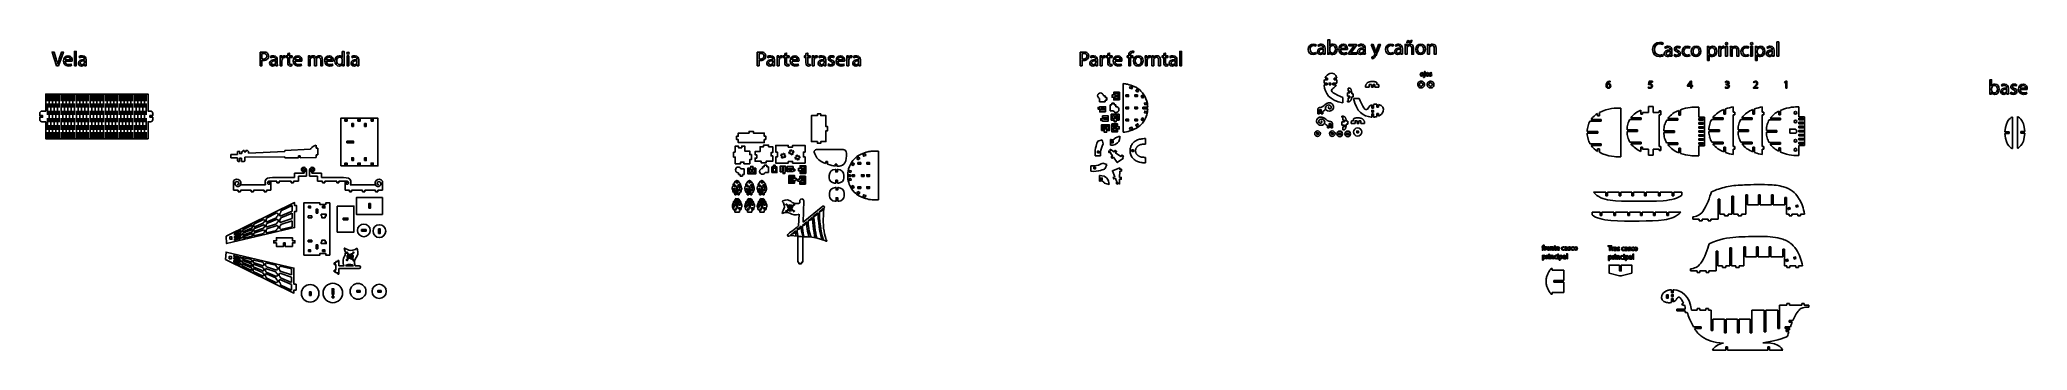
# Model space of a CAD drawing. Header units: centimetres. Extents: x -66 to 291, y -51 to 5.
import ezdxf

# ---------------------------------------------------------------- set-up
doc = ezdxf.new("R2010")
doc.units = ezdxf.units.CM
doc.header["$MEASUREMENT"] = 0
doc.layers.add('Capa 1', color=7, linetype='Continuous')

msp = doc.modelspace()

# ---------------------------------------------------------------- linework, layer by layer
at = {"layer": 'Capa 1', "color": 250}
for points, knots in [([(163.39377, 2.75425), (163.30249, 2.71409), (163.182, 2.66663), (162.99945, 2.66663), (162.64894, 2.66663), (162.38606, 2.91855), (162.38606, 3.32748), (162.38606, 3.69624), (162.60513, 3.99563), (163.0104, 3.99563), (163.18565, 3.99563), (163.30614, 3.95547), (163.38281, 3.91165), (163.38281, 3.91165), (163.45584, 4.15993), (163.45584, 4.15993), (163.36821, 4.20374), (163.20026, 4.25121), (163.0104, 4.25121), (162.43353, 4.25121), (162.06111, 3.85689), (162.06111, 3.31287), (162.06111, 2.77251), (162.40797, 2.41105), (162.94103, 2.41105), (163.17835, 2.41105), (163.36456, 2.46947), (163.44853, 2.51328), (163.44853, 2.51328), (163.39377, 2.75425), (163.39377, 2.75425)], [0, 0, 0, 0, 0.1, 0.1, 0.1, 0.2, 0.2, 0.2, 0.3, 0.3, 0.3, 0.4, 0.4, 0.4, 0.5, 0.5, 0.5, 0.6, 0.6, 0.6, 0.7, 0.7, 0.7, 0.8, 0.8, 0.8, 0.9, 0.9, 0.9, 1, 1, 1, 1]), ([(165.09519, 2.44756), (165.07328, 2.56805), (165.06598, 2.71774), (165.06598, 2.87109), (165.06598, 2.87109), (165.06598, 3.53194), (165.06598, 3.53194), (165.06598, 3.8861), (164.93454, 4.25486), (164.39417, 4.25486), (164.17146, 4.25486), (163.95969, 4.19279), (163.81365, 4.09786), (163.81365, 4.09786), (163.88667, 3.8861), (163.88667, 3.8861), (164.01081, 3.96642), (164.18241, 4.01754), (164.34671, 4.01754), (164.70817, 4.01754), (164.74833, 3.75466), (164.74833, 3.60861), (164.74833, 3.60861), (164.74833, 3.5721), (164.74833, 3.5721), (164.06557, 3.57575), (163.68586, 3.34208), (163.68586, 2.9149), (163.68586, 2.65932), (163.86841, 2.4074), (164.22622, 2.4074), (164.47815, 2.4074), (164.66801, 2.53154), (164.76659, 2.67028), (164.76659, 2.67028), (164.77754, 2.67028), (164.77754, 2.67028), (164.77754, 2.67028), (164.8031, 2.44756), (164.8031, 2.44756), (164.8031, 2.44756), (165.09519, 2.44756), (165.09519, 2.44756)], [0, 0, 0, 0, 0.071428571, 0.071428571, 0.071428571, 0.142857143, 0.142857143, 0.142857143, 0.214285714, 0.214285714, 0.214285714, 0.285714286, 0.285714286, 0.285714286, 0.357142857, 0.357142857, 0.357142857, 0.428571429, 0.428571429, 0.428571429, 0.5, 0.5, 0.5, 0.571428571, 0.571428571, 0.571428571, 0.642857143, 0.642857143, 0.642857143, 0.714285714, 0.714285714, 0.714285714, 0.785714286, 0.785714286, 0.785714286, 0.857142857, 0.857142857, 0.857142857, 0.928571429, 0.928571429, 0.928571429, 1, 1, 1, 1]), ([(165.84731, 2.44756), (165.84731, 2.44756), (165.86192, 2.73965), (165.86192, 2.73965), (165.86192, 2.73965), (165.87287, 2.73965), (165.87287, 2.73965), (166.00431, 2.50598), (166.20877, 2.4074), (166.46435, 2.4074), (166.85867, 2.4074), (167.25664, 2.72139), (167.25664, 3.35304), (167.26029, 3.88975), (166.94995, 4.25486), (166.51181, 4.25486), (166.22703, 4.25486), (166.02256, 4.12707), (165.90938, 3.92991), (165.90938, 3.92991), (165.90208, 3.92991), (165.90208, 3.92991), (165.90208, 3.92991), (165.90208, 5.03984), (165.90208, 5.03984), (165.90208, 5.03984), (165.58443, 5.03984), (165.58443, 5.03984), (165.58443, 5.03984), (165.58443, 2.90395), (165.58443, 2.90395), (165.58443, 2.74695), (165.57713, 2.56805), (165.56983, 2.44756), (165.56983, 2.44756), (165.84731, 2.44756), (165.84731, 2.44756)], [0, 0, 0, 0, 0.083333333, 0.083333333, 0.083333333, 0.166666667, 0.166666667, 0.166666667, 0.25, 0.25, 0.25, 0.333333333, 0.333333333, 0.333333333, 0.416666667, 0.416666667, 0.416666667, 0.5, 0.5, 0.5, 0.583333333, 0.583333333, 0.583333333, 0.666666667, 0.666666667, 0.666666667, 0.75, 0.75, 0.75, 0.833333333, 0.833333333, 0.833333333, 0.916666667, 0.916666667, 0.916666667, 1, 1, 1, 1]), ([(165.90208, 3.47352), (165.90208, 3.52464), (165.91303, 3.56845), (165.92033, 3.60496), (165.98605, 3.84959), (166.19052, 3.99928), (166.40958, 3.99928), (166.75279, 3.99928), (166.93534, 3.69624), (166.93534, 3.34208), (166.93534, 2.93681), (166.73453, 2.66298), (166.39863, 2.66298), (166.16496, 2.66298), (165.97875, 2.81632), (165.91668, 3.03904), (165.90938, 3.07555), (165.90208, 3.11571), (165.90208, 3.15588), (165.90208, 3.15588), (165.90208, 3.47352), (165.90208, 3.47352)], [0, 0, 0, 0, 0.142857143, 0.142857143, 0.142857143, 0.285714286, 0.285714286, 0.285714286, 0.428571429, 0.428571429, 0.428571429, 0.571428571, 0.571428571, 0.571428571, 0.714285714, 0.714285714, 0.714285714, 0.857142857, 0.857142857, 0.857142857, 1, 1, 1, 1]), ([(169.08218, 3.27271), (169.08583, 3.30557), (169.09314, 3.35669), (169.09314, 3.42241), (169.09314, 3.74735), (168.93979, 4.25486), (168.36291, 4.25486), (167.84811, 4.25486), (167.53411, 3.83498), (167.53411, 3.30192), (167.53411, 2.76886), (167.85906, 2.41105), (168.40308, 2.41105), (168.68421, 2.41105), (168.87772, 2.46947), (168.9909, 2.52058), (168.9909, 2.52058), (168.93614, 2.7506), (168.93614, 2.7506), (168.81565, 2.69949), (168.67691, 2.65932), (168.44689, 2.65932), (168.12559, 2.65932), (167.84811, 2.83823), (167.84081, 3.27271), (167.84081, 3.27271), (169.08218, 3.27271), (169.08218, 3.27271)], [0, 0, 0, 0, 0.111111111, 0.111111111, 0.111111111, 0.222222222, 0.222222222, 0.222222222, 0.333333333, 0.333333333, 0.333333333, 0.444444444, 0.444444444, 0.444444444, 0.555555556, 0.555555556, 0.555555556, 0.666666667, 0.666666667, 0.666666667, 0.777777778, 0.777777778, 0.777777778, 0.888888889, 0.888888889, 0.888888889, 1, 1, 1, 1]), ([(167.84446, 3.50273), (167.87001, 3.72545), (168.01241, 4.02484), (168.33736, 4.02484), (168.69882, 4.02484), (168.78644, 3.70719), (168.78279, 3.50273), (168.78279, 3.50273), (167.84446, 3.50273), (167.84446, 3.50273)], [0, 0, 0, 0, 0.333333333, 0.333333333, 0.333333333, 0.666666667, 0.666666667, 0.666666667, 1, 1, 1, 1]), ([(169.2903, 2.44756), (169.2903, 2.44756), (170.72519, 2.44756), (170.72519, 2.44756), (170.72519, 2.44756), (170.72519, 2.70314), (170.72519, 2.70314), (170.72519, 2.70314), (169.69192, 2.70314), (169.69192, 2.70314), (169.69192, 2.70314), (169.69192, 2.71044), (169.69192, 2.71044), (169.77225, 2.80172), (169.84527, 2.88934), (169.91829, 2.98792), (169.91829, 2.98792), (170.70693, 4.01389), (170.70693, 4.01389), (170.70693, 4.01389), (170.71058, 4.2147), (170.71058, 4.2147), (170.71058, 4.2147), (169.36332, 4.2147), (169.36332, 4.2147), (169.36332, 4.2147), (169.36332, 3.95547), (169.36332, 3.95547), (169.36332, 3.95547), (170.31991, 3.95547), (170.31991, 3.95547), (170.31991, 3.95547), (170.31991, 3.94817), (170.31991, 3.94817), (170.23959, 3.85324), (170.16657, 3.76926), (170.08989, 3.67433), (170.08989, 3.67433), (169.2903, 2.63377), (169.2903, 2.63377), (169.2903, 2.63377), (169.2903, 2.44756), (169.2903, 2.44756)], [0, 0, 0, 0, 0.071428571, 0.071428571, 0.071428571, 0.142857143, 0.142857143, 0.142857143, 0.214285714, 0.214285714, 0.214285714, 0.285714286, 0.285714286, 0.285714286, 0.357142857, 0.357142857, 0.357142857, 0.428571429, 0.428571429, 0.428571429, 0.5, 0.5, 0.5, 0.571428571, 0.571428571, 0.571428571, 0.642857143, 0.642857143, 0.642857143, 0.714285714, 0.714285714, 0.714285714, 0.785714286, 0.785714286, 0.785714286, 0.857142857, 0.857142857, 0.857142857, 0.928571429, 0.928571429, 0.928571429, 1, 1, 1, 1]), ([(172.32437, 2.44756), (172.30246, 2.56805), (172.29516, 2.71774), (172.29516, 2.87109), (172.29516, 2.87109), (172.29516, 3.53194), (172.29516, 3.53194), (172.29516, 3.8861), (172.16372, 4.25486), (171.62335, 4.25486), (171.40064, 4.25486), (171.18887, 4.19279), (171.04283, 4.09786), (171.04283, 4.09786), (171.11585, 3.8861), (171.11585, 3.8861), (171.23999, 3.96642), (171.41159, 4.01754), (171.57589, 4.01754), (171.93735, 4.01754), (171.97751, 3.75466), (171.97751, 3.60861), (171.97751, 3.60861), (171.97751, 3.5721), (171.97751, 3.5721), (171.29475, 3.57575), (170.91504, 3.34208), (170.91504, 2.9149), (170.91504, 2.65932), (171.09759, 2.4074), (171.4554, 2.4074), (171.70733, 2.4074), (171.89719, 2.53154), (171.99577, 2.67028), (171.99577, 2.67028), (172.00672, 2.67028), (172.00672, 2.67028), (172.00672, 2.67028), (172.03228, 2.44756), (172.03228, 2.44756), (172.03228, 2.44756), (172.32437, 2.44756), (172.32437, 2.44756)], [0, 0, 0, 0, 0.071428571, 0.071428571, 0.071428571, 0.142857143, 0.142857143, 0.142857143, 0.214285714, 0.214285714, 0.214285714, 0.285714286, 0.285714286, 0.285714286, 0.357142857, 0.357142857, 0.357142857, 0.428571429, 0.428571429, 0.428571429, 0.5, 0.5, 0.5, 0.571428571, 0.571428571, 0.571428571, 0.642857143, 0.642857143, 0.642857143, 0.714285714, 0.714285714, 0.714285714, 0.785714286, 0.785714286, 0.785714286, 0.857142857, 0.857142857, 0.857142857, 0.928571429, 0.928571429, 0.928571429, 1, 1, 1, 1]), ([(173.35398, 4.2147), (173.35398, 4.2147), (174.00753, 2.5863), (174.00753, 2.5863), (174.02213, 2.54614), (174.02944, 2.52058), (174.02944, 2.50233), (174.02944, 2.48407), (174.01848, 2.45851), (174.00388, 2.42565), (173.93086, 2.26135), (173.82132, 2.13722), (173.7337, 2.06784), (173.63877, 1.98752), (173.53288, 1.9364), (173.45256, 1.91085), (173.45256, 1.91085), (173.53288, 1.64066), (173.53288, 1.64066), (173.61321, 1.65527), (173.77021, 1.71004), (173.9272, 1.84878), (174.14627, 2.03864), (174.30327, 2.34898), (174.53329, 2.95506), (174.53329, 2.95506), (175.01523, 4.2147), (175.01523, 4.2147), (175.01523, 4.2147), (174.67568, 4.2147), (174.67568, 4.2147), (174.67568, 4.2147), (174.32517, 3.17778), (174.32517, 3.17778), (174.28136, 3.04999), (174.24485, 2.9149), (174.21199, 2.80902), (174.21199, 2.80902), (174.20469, 2.80902), (174.20469, 2.80902), (174.17548, 2.9149), (174.13167, 3.05364), (174.0915, 3.17048), (174.0915, 3.17048), (173.70449, 4.2147), (173.70449, 4.2147), (173.70449, 4.2147), (173.35398, 4.2147), (173.35398, 4.2147)], [0, 0, 0, 0, 0.0625, 0.0625, 0.0625, 0.125, 0.125, 0.125, 0.1875, 0.1875, 0.1875, 0.25, 0.25, 0.25, 0.3125, 0.3125, 0.3125, 0.375, 0.375, 0.375, 0.4375, 0.4375, 0.4375, 0.5, 0.5, 0.5, 0.5625, 0.5625, 0.5625, 0.625, 0.625, 0.625, 0.6875, 0.6875, 0.6875, 0.75, 0.75, 0.75, 0.8125, 0.8125, 0.8125, 0.875, 0.875, 0.875, 0.9375, 0.9375, 0.9375, 1, 1, 1, 1]), ([(177.28623, 2.75425), (177.19495, 2.71409), (177.07446, 2.66663), (176.89191, 2.66663), (176.5414, 2.66663), (176.27852, 2.91855), (176.27852, 3.32748), (176.27852, 3.69624), (176.49759, 3.99563), (176.90286, 3.99563), (177.07811, 3.99563), (177.1986, 3.95547), (177.27527, 3.91165), (177.27527, 3.91165), (177.3483, 4.15993), (177.3483, 4.15993), (177.26067, 4.20374), (177.09272, 4.25121), (176.90286, 4.25121), (176.32599, 4.25121), (175.95357, 3.85689), (175.95357, 3.31287), (175.95357, 2.77251), (176.30043, 2.41105), (176.83349, 2.41105), (177.07081, 2.41105), (177.25702, 2.46947), (177.34099, 2.51328), (177.34099, 2.51328), (177.28623, 2.75425), (177.28623, 2.75425)], [0, 0, 0, 0, 0.1, 0.1, 0.1, 0.2, 0.2, 0.2, 0.3, 0.3, 0.3, 0.4, 0.4, 0.4, 0.5, 0.5, 0.5, 0.6, 0.6, 0.6, 0.7, 0.7, 0.7, 0.8, 0.8, 0.8, 0.9, 0.9, 0.9, 1, 1, 1, 1]), ([(178.98765, 2.44756), (178.96574, 2.56805), (178.95844, 2.71774), (178.95844, 2.87109), (178.95844, 2.87109), (178.95844, 3.53194), (178.95844, 3.53194), (178.95844, 3.8861), (178.827, 4.25486), (178.28663, 4.25486), (178.06392, 4.25486), (177.85215, 4.19279), (177.70611, 4.09786), (177.70611, 4.09786), (177.77913, 3.8861), (177.77913, 3.8861), (177.90327, 3.96642), (178.07487, 4.01754), (178.23917, 4.01754), (178.60063, 4.01754), (178.64079, 3.75466), (178.64079, 3.60861), (178.64079, 3.60861), (178.64079, 3.5721), (178.64079, 3.5721), (177.95803, 3.57575), (177.57832, 3.34208), (177.57832, 2.9149), (177.57832, 2.65932), (177.76087, 2.4074), (178.11868, 2.4074), (178.37061, 2.4074), (178.56047, 2.53154), (178.65905, 2.67028), (178.65905, 2.67028), (178.67, 2.67028), (178.67, 2.67028), (178.67, 2.67028), (178.69556, 2.44756), (178.69556, 2.44756), (178.69556, 2.44756), (178.98765, 2.44756), (178.98765, 2.44756)], [0, 0, 0, 0, 0.071428571, 0.071428571, 0.071428571, 0.142857143, 0.142857143, 0.142857143, 0.214285714, 0.214285714, 0.214285714, 0.285714286, 0.285714286, 0.285714286, 0.357142857, 0.357142857, 0.357142857, 0.428571429, 0.428571429, 0.428571429, 0.5, 0.5, 0.5, 0.571428571, 0.571428571, 0.571428571, 0.642857143, 0.642857143, 0.642857143, 0.714285714, 0.714285714, 0.714285714, 0.785714286, 0.785714286, 0.785714286, 0.857142857, 0.857142857, 0.857142857, 0.928571429, 0.928571429, 0.928571429, 1, 1, 1, 1]), ([(179.47689, 2.44756), (179.47689, 2.44756), (179.79819, 2.44756), (179.79819, 2.44756), (179.79819, 2.44756), (179.79819, 3.51003), (179.79819, 3.51003), (179.79819, 3.5648), (179.80549, 3.61957), (179.8201, 3.65973), (179.87486, 3.83863), (180.03916, 3.98833), (180.25093, 3.98833), (180.55397, 3.98833), (180.65985, 3.75101), (180.65985, 3.46622), (180.65985, 3.46622), (180.65985, 2.44756), (180.65985, 2.44756), (180.65985, 2.44756), (180.98115, 2.44756), (180.98115, 2.44756), (180.98115, 2.44756), (180.98115, 3.50273), (180.98115, 3.50273), (180.98115, 4.10881), (180.60143, 4.25486), (180.35681, 4.25486), (180.06472, 4.25486), (179.86026, 4.09056), (179.77263, 3.92261), (179.77263, 3.92261), (179.76533, 3.92261), (179.76533, 3.92261), (179.76533, 3.92261), (179.74707, 4.2147), (179.74707, 4.2147), (179.74707, 4.2147), (179.46229, 4.2147), (179.46229, 4.2147), (179.47324, 4.06865), (179.47689, 3.91896), (179.47689, 3.7364), (179.47689, 3.7364), (179.47689, 2.44756), (179.47689, 2.44756)], [0, 0, 0, 0, 0.066666667, 0.066666667, 0.066666667, 0.133333333, 0.133333333, 0.133333333, 0.2, 0.2, 0.2, 0.266666667, 0.266666667, 0.266666667, 0.333333333, 0.333333333, 0.333333333, 0.4, 0.4, 0.4, 0.466666667, 0.466666667, 0.466666667, 0.533333333, 0.533333333, 0.533333333, 0.6, 0.6, 0.6, 0.666666667, 0.666666667, 0.666666667, 0.733333333, 0.733333333, 0.733333333, 0.8, 0.8, 0.8, 0.866666667, 0.866666667, 0.866666667, 0.933333333, 0.933333333, 0.933333333, 1, 1, 1, 1]), ([(179.95154, 4.51773), (179.95884, 4.61996), (179.98805, 4.68203), (180.04646, 4.68203), (180.09028, 4.68203), (180.13044, 4.66012), (180.20346, 4.61631), (180.28013, 4.57615), (180.34951, 4.54329), (180.42618, 4.54329), (180.59778, 4.54329), (180.68176, 4.66742), (180.67811, 4.91205), (180.67811, 4.91205), (180.5065, 4.91205), (180.5065, 4.91205), (180.4992, 4.78791), (180.46269, 4.75505), (180.40427, 4.75505), (180.36046, 4.75505), (180.30934, 4.78426), (180.25093, 4.81712), (180.16695, 4.86458), (180.10488, 4.89744), (180.02456, 4.89744), (179.86756, 4.89744), (179.76898, 4.75505), (179.77628, 4.51773), (179.77628, 4.51773), (179.95154, 4.51773), (179.95154, 4.51773)], [0, 0, 0, 0, 0.1, 0.1, 0.1, 0.2, 0.2, 0.2, 0.3, 0.3, 0.3, 0.4, 0.4, 0.4, 0.5, 0.5, 0.5, 0.6, 0.6, 0.6, 0.7, 0.7, 0.7, 0.8, 0.8, 0.8, 0.9, 0.9, 0.9, 1, 1, 1, 1]), ([(182.25174, 4.25486), (181.76249, 4.25486), (181.37547, 3.908), (181.37547, 3.31652), (181.37547, 2.7579), (181.74423, 2.4074), (182.22253, 2.4074), (182.64971, 2.4074), (183.10245, 2.69218), (183.10245, 3.34573), (183.10245, 3.8861), (182.75924, 4.25486), (182.25174, 4.25486)], [0, 0, 0, 0, 0.25, 0.25, 0.25, 0.5, 0.5, 0.5, 0.75, 0.75, 0.75, 1, 1, 1, 1]), ([(182.24444, 4.01389), (182.62415, 4.01389), (182.77385, 3.63417), (182.77385, 3.33478), (182.77385, 2.93681), (182.54383, 2.64837), (182.23713, 2.64837), (181.92314, 2.64837), (181.70042, 2.94046), (181.70042, 3.32748), (181.70042, 3.66338), (181.86472, 4.01389), (182.24444, 4.01389)], [0, 0, 0, 0, 0.25, 0.25, 0.25, 0.5, 0.5, 0.5, 0.75, 0.75, 0.75, 1, 1, 1, 1]), ([(183.50772, 2.44756), (183.50772, 2.44756), (183.82902, 2.44756), (183.82902, 2.44756), (183.82902, 2.44756), (183.82902, 3.51003), (183.82902, 3.51003), (183.82902, 3.5648), (183.83632, 3.61957), (183.85093, 3.65973), (183.90569, 3.83863), (184.06999, 3.98833), (184.28176, 3.98833), (184.5848, 3.98833), (184.69068, 3.75101), (184.69068, 3.46622), (184.69068, 3.46622), (184.69068, 2.44756), (184.69068, 2.44756), (184.69068, 2.44756), (185.01198, 2.44756), (185.01198, 2.44756), (185.01198, 2.44756), (185.01198, 3.50273), (185.01198, 3.50273), (185.01198, 4.10881), (184.63226, 4.25486), (184.38764, 4.25486), (184.09555, 4.25486), (183.89109, 4.09056), (183.80346, 3.92261), (183.80346, 3.92261), (183.79616, 3.92261), (183.79616, 3.92261), (183.79616, 3.92261), (183.7779, 4.2147), (183.7779, 4.2147), (183.7779, 4.2147), (183.49312, 4.2147), (183.49312, 4.2147), (183.50407, 4.06865), (183.50772, 3.91896), (183.50772, 3.7364), (183.50772, 3.7364), (183.50772, 2.44756), (183.50772, 2.44756)], [0, 0, 0, 0, 0.066666667, 0.066666667, 0.066666667, 0.133333333, 0.133333333, 0.133333333, 0.2, 0.2, 0.2, 0.266666667, 0.266666667, 0.266666667, 0.333333333, 0.333333333, 0.333333333, 0.4, 0.4, 0.4, 0.466666667, 0.466666667, 0.466666667, 0.533333333, 0.533333333, 0.533333333, 0.6, 0.6, 0.6, 0.666666667, 0.666666667, 0.666666667, 0.733333333, 0.733333333, 0.733333333, 0.8, 0.8, 0.8, 0.866666667, 0.866666667, 0.866666667, 0.933333333, 0.933333333, 0.933333333, 1, 1, 1, 1]), ([(225.72559, 2.40491), (225.5978, 2.34284), (225.40064, 2.30268), (225.20713, 2.30268), (224.60835, 2.30268), (224.26149, 2.6897), (224.26149, 3.29213), (224.26149, 3.93838), (224.64486, 4.30713), (225.22173, 4.30713), (225.4262, 4.30713), (225.5978, 4.26332), (225.71828, 4.2049), (225.71828, 4.2049), (225.79496, 4.46413), (225.79496, 4.46413), (225.71098, 4.50794), (225.51747, 4.57366), (225.21078, 4.57366), (224.4477, 4.57366), (223.92559, 4.05156), (223.92559, 3.28118), (223.92559, 2.47428), (224.4477, 2.03615), (225.14141, 2.03615), (225.4408, 2.03615), (225.67447, 2.09457), (225.79131, 2.15298), (225.79131, 2.15298), (225.72559, 2.40491), (225.72559, 2.40491)], [0, 0, 0, 0, 0.1, 0.1, 0.1, 0.2, 0.2, 0.2, 0.3, 0.3, 0.3, 0.4, 0.4, 0.4, 0.5, 0.5, 0.5, 0.6, 0.6, 0.6, 0.7, 0.7, 0.7, 0.8, 0.8, 0.8, 0.9, 0.9, 0.9, 1, 1, 1, 1]), ([(227.42333, 2.07266), (227.40142, 2.19315), (227.39412, 2.34284), (227.39412, 2.49619), (227.39412, 2.49619), (227.39412, 3.15704), (227.39412, 3.15704), (227.39412, 3.5112), (227.26268, 3.87996), (226.72231, 3.87996), (226.4996, 3.87996), (226.28783, 3.81789), (226.14179, 3.72296), (226.14179, 3.72296), (226.21481, 3.5112), (226.21481, 3.5112), (226.33895, 3.59152), (226.51055, 3.64264), (226.67485, 3.64264), (227.03631, 3.64264), (227.07647, 3.37976), (227.07647, 3.23371), (227.07647, 3.23371), (227.07647, 3.1972), (227.07647, 3.1972), (226.39371, 3.20085), (226.014, 2.96718), (226.014, 2.54), (226.014, 2.28442), (226.19655, 2.0325), (226.55436, 2.0325), (226.80629, 2.0325), (226.99615, 2.15664), (227.09473, 2.29538), (227.09473, 2.29538), (227.10568, 2.29538), (227.10568, 2.29538), (227.10568, 2.29538), (227.13124, 2.07266), (227.13124, 2.07266), (227.13124, 2.07266), (227.42333, 2.07266), (227.42333, 2.07266)], [0, 0, 0, 0, 0.071428571, 0.071428571, 0.071428571, 0.142857143, 0.142857143, 0.142857143, 0.214285714, 0.214285714, 0.214285714, 0.285714286, 0.285714286, 0.285714286, 0.357142857, 0.357142857, 0.357142857, 0.428571429, 0.428571429, 0.428571429, 0.5, 0.5, 0.5, 0.571428571, 0.571428571, 0.571428571, 0.642857143, 0.642857143, 0.642857143, 0.714285714, 0.714285714, 0.714285714, 0.785714286, 0.785714286, 0.785714286, 0.857142857, 0.857142857, 0.857142857, 0.928571429, 0.928571429, 0.928571429, 1, 1, 1, 1]), ([(227.78843, 2.15664), (227.91257, 2.08361), (228.09148, 2.03615), (228.28498, 2.03615), (228.70486, 2.03615), (228.94583, 2.25522), (228.94583, 2.56556), (228.94583, 2.82844), (228.78884, 2.98179), (228.48214, 3.09862), (228.25212, 3.18625), (228.14624, 3.25197), (228.14624, 3.39801), (228.14624, 3.52945), (228.25212, 3.63899), (228.44198, 3.63899), (228.60628, 3.63899), (228.73407, 3.58057), (228.80344, 3.53675), (228.80344, 3.53675), (228.88377, 3.77043), (228.88377, 3.77043), (228.78519, 3.82884), (228.62819, 3.87996), (228.44928, 3.87996), (228.06957, 3.87996), (227.83955, 3.64629), (227.83955, 3.3615), (227.83955, 3.14974), (227.98924, 2.97448), (228.30689, 2.8613), (228.54421, 2.77367), (228.63549, 2.6897), (228.63549, 2.53635), (228.63549, 2.39031), (228.52596, 2.27347), (228.29229, 2.27347), (228.13164, 2.27347), (227.96369, 2.33919), (227.86876, 2.40126), (227.86876, 2.40126), (227.78843, 2.15664), (227.78843, 2.15664)], [0, 0, 0, 0, 0.071428571, 0.071428571, 0.071428571, 0.142857143, 0.142857143, 0.142857143, 0.214285714, 0.214285714, 0.214285714, 0.285714286, 0.285714286, 0.285714286, 0.357142857, 0.357142857, 0.357142857, 0.428571429, 0.428571429, 0.428571429, 0.5, 0.5, 0.5, 0.571428571, 0.571428571, 0.571428571, 0.642857143, 0.642857143, 0.642857143, 0.714285714, 0.714285714, 0.714285714, 0.785714286, 0.785714286, 0.785714286, 0.857142857, 0.857142857, 0.857142857, 0.928571429, 0.928571429, 0.928571429, 1, 1, 1, 1]), ([(230.56328, 2.37935), (230.472, 2.33919), (230.35151, 2.29173), (230.16896, 2.29173), (229.81845, 2.29173), (229.55557, 2.54365), (229.55557, 2.95258), (229.55557, 3.32134), (229.77464, 3.62073), (230.17991, 3.62073), (230.35516, 3.62073), (230.47565, 3.58057), (230.55232, 3.53675), (230.55232, 3.53675), (230.62535, 3.78503), (230.62535, 3.78503), (230.53772, 3.82884), (230.36977, 3.87631), (230.17991, 3.87631), (229.60304, 3.87631), (229.23062, 3.48199), (229.23062, 2.93797), (229.23062, 2.39761), (229.57748, 2.03615), (230.11054, 2.03615), (230.34786, 2.03615), (230.53407, 2.09457), (230.61804, 2.13838), (230.61804, 2.13838), (230.56328, 2.37935), (230.56328, 2.37935)], [0, 0, 0, 0, 0.1, 0.1, 0.1, 0.2, 0.2, 0.2, 0.3, 0.3, 0.3, 0.4, 0.4, 0.4, 0.5, 0.5, 0.5, 0.6, 0.6, 0.6, 0.7, 0.7, 0.7, 0.8, 0.8, 0.8, 0.9, 0.9, 0.9, 1, 1, 1, 1]), ([(231.74259, 3.87996), (231.25334, 3.87996), (230.86632, 3.5331), (230.86632, 2.94162), (230.86632, 2.383), (231.23508, 2.0325), (231.71338, 2.0325), (232.14056, 2.0325), (232.5933, 2.31728), (232.5933, 2.97083), (232.5933, 3.5112), (232.25009, 3.87996), (231.74259, 3.87996)], [0, 0, 0, 0, 0.25, 0.25, 0.25, 0.5, 0.5, 0.5, 0.75, 0.75, 0.75, 1, 1, 1, 1]), ([(231.73529, 3.63899), (232.115, 3.63899), (232.2647, 3.25927), (232.2647, 2.95988), (232.2647, 2.56191), (232.03468, 2.27347), (231.72798, 2.27347), (231.41399, 2.27347), (231.19127, 2.56556), (231.19127, 2.95258), (231.19127, 3.28848), (231.35557, 3.63899), (231.73529, 3.63899)], [0, 0, 0, 0, 0.25, 0.25, 0.25, 0.5, 0.5, 0.5, 0.75, 0.75, 0.75, 1, 1, 1, 1]), ([(233.77261, 1.34974), (233.77261, 1.34974), (234.09026, 1.34974), (234.09026, 1.34974), (234.09026, 1.34974), (234.09026, 2.30998), (234.09026, 2.30998), (234.09026, 2.30998), (234.09756, 2.30998), (234.09756, 2.30998), (234.20344, 2.13473), (234.4079, 2.0325), (234.64157, 2.0325), (235.0578, 2.0325), (235.44482, 2.34649), (235.44482, 2.98179), (235.44482, 3.5185), (235.12352, 3.87996), (234.69634, 3.87996), (234.4079, 3.87996), (234.19979, 3.75217), (234.06835, 3.53675), (234.06835, 3.53675), (234.06105, 3.53675), (234.06105, 3.53675), (234.06105, 3.53675), (234.04644, 3.8398), (234.04644, 3.8398), (234.04644, 3.8398), (233.75801, 3.8398), (233.75801, 3.8398), (233.76531, 3.67185), (233.77261, 3.48929), (233.77261, 3.26292), (233.77261, 3.26292), (233.77261, 1.34974), (233.77261, 1.34974)], [0, 0, 0, 0, 0.083333333, 0.083333333, 0.083333333, 0.166666667, 0.166666667, 0.166666667, 0.25, 0.25, 0.25, 0.333333333, 0.333333333, 0.333333333, 0.416666667, 0.416666667, 0.416666667, 0.5, 0.5, 0.5, 0.583333333, 0.583333333, 0.583333333, 0.666666667, 0.666666667, 0.666666667, 0.75, 0.75, 0.75, 0.833333333, 0.833333333, 0.833333333, 0.916666667, 0.916666667, 0.916666667, 1, 1, 1, 1]), ([(234.09026, 3.09497), (234.09026, 3.13878), (234.10121, 3.18625), (234.11216, 3.22641), (234.17423, 3.46738), (234.3787, 3.62438), (234.59776, 3.62438), (234.93731, 3.62438), (235.12352, 3.32134), (235.12352, 2.96718), (235.12352, 2.56191), (234.92636, 2.28442), (234.58681, 2.28442), (234.35679, 2.28442), (234.16328, 2.43777), (234.10486, 2.66049), (234.09756, 2.70065), (234.09026, 2.74446), (234.09026, 2.79193), (234.09026, 2.79193), (234.09026, 3.09497), (234.09026, 3.09497)], [0, 0, 0, 0, 0.142857143, 0.142857143, 0.142857143, 0.285714286, 0.285714286, 0.285714286, 0.428571429, 0.428571429, 0.428571429, 0.571428571, 0.571428571, 0.571428571, 0.714285714, 0.714285714, 0.714285714, 0.857142857, 0.857142857, 0.857142857, 1, 1, 1, 1]), ([(235.85008, 2.07266), (235.85008, 2.07266), (236.16773, 2.07266), (236.16773, 2.07266), (236.16773, 2.07266), (236.16773, 3.01465), (236.16773, 3.01465), (236.16773, 3.06941), (236.17503, 3.12053), (236.18233, 3.16434), (236.22615, 3.40531), (236.38679, 3.57692), (236.61316, 3.57692), (236.65698, 3.57692), (236.68984, 3.57327), (236.7227, 3.56596), (236.7227, 3.56596), (236.7227, 3.86901), (236.7227, 3.86901), (236.69349, 3.87631), (236.66793, 3.87996), (236.63142, 3.87996), (236.416, 3.87996), (236.22249, 3.73026), (236.14217, 3.49294), (236.14217, 3.49294), (236.12757, 3.49294), (236.12757, 3.49294), (236.12757, 3.49294), (236.11661, 3.8398), (236.11661, 3.8398), (236.11661, 3.8398), (235.83548, 3.8398), (235.83548, 3.8398), (235.84643, 3.6755), (235.85008, 3.49659), (235.85008, 3.28848), (235.85008, 3.28848), (235.85008, 2.07266), (235.85008, 2.07266)], [0, 0, 0, 0, 0.076923077, 0.076923077, 0.076923077, 0.153846154, 0.153846154, 0.153846154, 0.230769231, 0.230769231, 0.230769231, 0.307692308, 0.307692308, 0.307692308, 0.384615385, 0.384615385, 0.384615385, 0.461538462, 0.461538462, 0.461538462, 0.538461538, 0.538461538, 0.538461538, 0.615384615, 0.615384615, 0.615384615, 0.692307692, 0.692307692, 0.692307692, 0.769230769, 0.769230769, 0.769230769, 0.846153846, 0.846153846, 0.846153846, 0.923076923, 0.923076923, 0.923076923, 1, 1, 1, 1]), ([(237.20464, 4.53715), (237.0878, 4.53715), (237.00383, 4.44952), (237.00383, 4.33634), (237.00383, 4.2268), (237.08415, 4.13918), (237.19734, 4.13918), (237.32513, 4.13918), (237.40545, 4.2268), (237.4018, 4.33634), (237.4018, 4.44952), (237.32513, 4.53715), (237.20464, 4.53715)], [0, 0, 0, 0, 0.25, 0.25, 0.25, 0.5, 0.5, 0.5, 0.75, 0.75, 0.75, 1, 1, 1, 1]), ([(237.36529, 2.07266), (237.36529, 2.07266), (237.36529, 3.8398), (237.36529, 3.8398), (237.36529, 3.8398), (237.04399, 3.8398), (237.04399, 3.8398), (237.04399, 3.8398), (237.04399, 2.07266), (237.04399, 2.07266), (237.04399, 2.07266), (237.36529, 2.07266), (237.36529, 2.07266)], [0, 0, 0, 0, 0.25, 0.25, 0.25, 0.5, 0.5, 0.5, 0.75, 0.75, 0.75, 1, 1, 1, 1]), ([(237.89835, 2.07266), (237.89835, 2.07266), (238.21965, 2.07266), (238.21965, 2.07266), (238.21965, 2.07266), (238.21965, 3.13513), (238.21965, 3.13513), (238.21965, 3.1899), (238.22695, 3.24467), (238.24156, 3.28483), (238.29632, 3.46373), (238.46062, 3.61343), (238.67239, 3.61343), (238.97543, 3.61343), (239.08131, 3.37611), (239.08131, 3.09132), (239.08131, 3.09132), (239.08131, 2.07266), (239.08131, 2.07266), (239.08131, 2.07266), (239.40261, 2.07266), (239.40261, 2.07266), (239.40261, 2.07266), (239.40261, 3.12783), (239.40261, 3.12783), (239.40261, 3.73391), (239.02289, 3.87996), (238.77827, 3.87996), (238.48618, 3.87996), (238.28172, 3.71566), (238.19409, 3.54771), (238.19409, 3.54771), (238.18679, 3.54771), (238.18679, 3.54771), (238.18679, 3.54771), (238.16853, 3.8398), (238.16853, 3.8398), (238.16853, 3.8398), (237.88375, 3.8398), (237.88375, 3.8398), (237.8947, 3.69375), (237.89835, 3.54406), (237.89835, 3.3615), (237.89835, 3.3615), (237.89835, 2.07266), (237.89835, 2.07266)], [0, 0, 0, 0, 0.066666667, 0.066666667, 0.066666667, 0.133333333, 0.133333333, 0.133333333, 0.2, 0.2, 0.2, 0.266666667, 0.266666667, 0.266666667, 0.333333333, 0.333333333, 0.333333333, 0.4, 0.4, 0.4, 0.466666667, 0.466666667, 0.466666667, 0.533333333, 0.533333333, 0.533333333, 0.6, 0.6, 0.6, 0.666666667, 0.666666667, 0.666666667, 0.733333333, 0.733333333, 0.733333333, 0.8, 0.8, 0.8, 0.866666667, 0.866666667, 0.866666667, 0.933333333, 0.933333333, 0.933333333, 1, 1, 1, 1]), ([(241.12959, 2.37935), (241.03831, 2.33919), (240.91782, 2.29173), (240.73527, 2.29173), (240.38476, 2.29173), (240.12188, 2.54365), (240.12188, 2.95258), (240.12188, 3.32134), (240.34095, 3.62073), (240.74622, 3.62073), (240.92147, 3.62073), (241.04196, 3.58057), (241.11863, 3.53675), (241.11863, 3.53675), (241.19166, 3.78503), (241.19166, 3.78503), (241.10403, 3.82884), (240.93608, 3.87631), (240.74622, 3.87631), (240.16935, 3.87631), (239.79693, 3.48199), (239.79693, 2.93797), (239.79693, 2.39761), (240.14379, 2.03615), (240.67685, 2.03615), (240.91417, 2.03615), (241.10038, 2.09457), (241.18435, 2.13838), (241.18435, 2.13838), (241.12959, 2.37935), (241.12959, 2.37935)], [0, 0, 0, 0, 0.1, 0.1, 0.1, 0.2, 0.2, 0.2, 0.3, 0.3, 0.3, 0.4, 0.4, 0.4, 0.5, 0.5, 0.5, 0.6, 0.6, 0.6, 0.7, 0.7, 0.7, 0.8, 0.8, 0.8, 0.9, 0.9, 0.9, 1, 1, 1, 1]), ([(241.72107, 4.53715), (241.60423, 4.53715), (241.52026, 4.44952), (241.52026, 4.33634), (241.52026, 4.2268), (241.60058, 4.13918), (241.71377, 4.13918), (241.84156, 4.13918), (241.92188, 4.2268), (241.91823, 4.33634), (241.91823, 4.44952), (241.84156, 4.53715), (241.72107, 4.53715)], [0, 0, 0, 0, 0.25, 0.25, 0.25, 0.5, 0.5, 0.5, 0.75, 0.75, 0.75, 1, 1, 1, 1]), ([(241.88172, 2.07266), (241.88172, 2.07266), (241.88172, 3.8398), (241.88172, 3.8398), (241.88172, 3.8398), (241.56042, 3.8398), (241.56042, 3.8398), (241.56042, 3.8398), (241.56042, 2.07266), (241.56042, 2.07266), (241.56042, 2.07266), (241.88172, 2.07266), (241.88172, 2.07266)], [0, 0, 0, 0, 0.25, 0.25, 0.25, 0.5, 0.5, 0.5, 0.75, 0.75, 0.75, 1, 1, 1, 1]), ([(242.41478, 1.34974), (242.41478, 1.34974), (242.73243, 1.34974), (242.73243, 1.34974), (242.73243, 1.34974), (242.73243, 2.30998), (242.73243, 2.30998), (242.73243, 2.30998), (242.73973, 2.30998), (242.73973, 2.30998), (242.84561, 2.13473), (243.05007, 2.0325), (243.28374, 2.0325), (243.69997, 2.0325), (244.08699, 2.34649), (244.08699, 2.98179), (244.08699, 3.5185), (243.76569, 3.87996), (243.33851, 3.87996), (243.05007, 3.87996), (242.84196, 3.75217), (242.71052, 3.53675), (242.71052, 3.53675), (242.70322, 3.53675), (242.70322, 3.53675), (242.70322, 3.53675), (242.68861, 3.8398), (242.68861, 3.8398), (242.68861, 3.8398), (242.40018, 3.8398), (242.40018, 3.8398), (242.40748, 3.67185), (242.41478, 3.48929), (242.41478, 3.26292), (242.41478, 3.26292), (242.41478, 1.34974), (242.41478, 1.34974)], [0, 0, 0, 0, 0.083333333, 0.083333333, 0.083333333, 0.166666667, 0.166666667, 0.166666667, 0.25, 0.25, 0.25, 0.333333333, 0.333333333, 0.333333333, 0.416666667, 0.416666667, 0.416666667, 0.5, 0.5, 0.5, 0.583333333, 0.583333333, 0.583333333, 0.666666667, 0.666666667, 0.666666667, 0.75, 0.75, 0.75, 0.833333333, 0.833333333, 0.833333333, 0.916666667, 0.916666667, 0.916666667, 1, 1, 1, 1]), ([(242.73243, 3.09497), (242.73243, 3.13878), (242.74338, 3.18625), (242.75433, 3.22641), (242.8164, 3.46738), (243.02087, 3.62438), (243.23993, 3.62438), (243.57948, 3.62438), (243.76569, 3.32134), (243.76569, 2.96718), (243.76569, 2.56191), (243.56853, 2.28442), (243.22898, 2.28442), (242.99896, 2.28442), (242.80545, 2.43777), (242.74703, 2.66049), (242.73973, 2.70065), (242.73243, 2.74446), (242.73243, 2.79193), (242.73243, 2.79193), (242.73243, 3.09497), (242.73243, 3.09497)], [0, 0, 0, 0, 0.142857143, 0.142857143, 0.142857143, 0.285714286, 0.285714286, 0.285714286, 0.428571429, 0.428571429, 0.428571429, 0.571428571, 0.571428571, 0.571428571, 0.714285714, 0.714285714, 0.714285714, 0.857142857, 0.857142857, 0.857142857, 1, 1, 1, 1]), ([(245.76284, 2.07266), (245.74093, 2.19315), (245.73363, 2.34284), (245.73363, 2.49619), (245.73363, 2.49619), (245.73363, 3.15704), (245.73363, 3.15704), (245.73363, 3.5112), (245.60219, 3.87996), (245.06182, 3.87996), (244.83911, 3.87996), (244.62734, 3.81789), (244.4813, 3.72296), (244.4813, 3.72296), (244.55432, 3.5112), (244.55432, 3.5112), (244.67846, 3.59152), (244.85006, 3.64264), (245.01436, 3.64264), (245.37582, 3.64264), (245.41598, 3.37976), (245.41598, 3.23371), (245.41598, 3.23371), (245.41598, 3.1972), (245.41598, 3.1972), (244.73322, 3.20085), (244.35351, 2.96718), (244.35351, 2.54), (244.35351, 2.28442), (244.53606, 2.0325), (244.89387, 2.0325), (245.1458, 2.0325), (245.33566, 2.15664), (245.43424, 2.29538), (245.43424, 2.29538), (245.44519, 2.29538), (245.44519, 2.29538), (245.44519, 2.29538), (245.47075, 2.07266), (245.47075, 2.07266), (245.47075, 2.07266), (245.76284, 2.07266), (245.76284, 2.07266)], [0, 0, 0, 0, 0.071428571, 0.071428571, 0.071428571, 0.142857143, 0.142857143, 0.142857143, 0.214285714, 0.214285714, 0.214285714, 0.285714286, 0.285714286, 0.285714286, 0.357142857, 0.357142857, 0.357142857, 0.428571429, 0.428571429, 0.428571429, 0.5, 0.5, 0.5, 0.571428571, 0.571428571, 0.571428571, 0.642857143, 0.642857143, 0.642857143, 0.714285714, 0.714285714, 0.714285714, 0.785714286, 0.785714286, 0.785714286, 0.857142857, 0.857142857, 0.857142857, 0.928571429, 0.928571429, 0.928571429, 1, 1, 1, 1]), ([(246.25208, 2.07266), (246.25208, 2.07266), (246.57338, 2.07266), (246.57338, 2.07266), (246.57338, 2.07266), (246.57338, 4.66494), (246.57338, 4.66494), (246.57338, 4.66494), (246.25208, 4.66494), (246.25208, 4.66494), (246.25208, 4.66494), (246.25208, 2.07266), (246.25208, 2.07266)], [0, 0, 0, 0, 0.25, 0.25, 0.25, 0.5, 0.5, 0.5, 0.75, 0.75, 0.75, 1, 1, 1, 1]), ([(-62.46707, 0.36738), (-62.46707, 0.36738), (-61.58716, 2.82822), (-61.58716, 2.82822), (-61.58716, 2.82822), (-61.9267, 2.82822), (-61.9267, 2.82822), (-61.9267, 2.82822), (-62.34293, 1.61241), (-62.34293, 1.61241), (-62.45246, 1.29111), (-62.55469, 0.98077), (-62.62406, 0.69598), (-62.62406, 0.69598), (-62.63137, 0.69598), (-62.63137, 0.69598), (-62.69709, 0.98442), (-62.78836, 1.28381), (-62.89424, 1.61606), (-62.89424, 1.61606), (-63.27761, 2.82822), (-63.27761, 2.82822), (-63.27761, 2.82822), (-63.62082, 2.82822), (-63.62082, 2.82822), (-63.62082, 2.82822), (-62.81757, 0.36738), (-62.81757, 0.36738), (-62.81757, 0.36738), (-62.46707, 0.36738), (-62.46707, 0.36738)], [0, 0, 0, 0, 0.1, 0.1, 0.1, 0.2, 0.2, 0.2, 0.3, 0.3, 0.3, 0.4, 0.4, 0.4, 0.5, 0.5, 0.5, 0.6, 0.6, 0.6, 0.7, 0.7, 0.7, 0.8, 0.8, 0.8, 0.9, 0.9, 0.9, 1, 1, 1, 1]), ([(-60.03176, 1.19253), (-60.02811, 1.22539), (-60.0208, 1.27651), (-60.0208, 1.34223), (-60.0208, 1.66717), (-60.17415, 2.17468), (-60.75103, 2.17468), (-61.26583, 2.17468), (-61.57983, 1.7548), (-61.57983, 1.22174), (-61.57983, 0.68868), (-61.25488, 0.33087), (-60.71086, 0.33087), (-60.42973, 0.33087), (-60.23622, 0.38929), (-60.12304, 0.4404), (-60.12304, 0.4404), (-60.1778, 0.67042), (-60.1778, 0.67042), (-60.29829, 0.61931), (-60.43703, 0.57914), (-60.66705, 0.57914), (-60.98835, 0.57914), (-61.26583, 0.75805), (-61.27313, 1.19253), (-61.27313, 1.19253), (-60.03176, 1.19253), (-60.03176, 1.19253)], [0, 0, 0, 0, 0.111111111, 0.111111111, 0.111111111, 0.222222222, 0.222222222, 0.222222222, 0.333333333, 0.333333333, 0.333333333, 0.444444444, 0.444444444, 0.444444444, 0.555555556, 0.555555556, 0.555555556, 0.666666667, 0.666666667, 0.666666667, 0.777777778, 0.777777778, 0.777777778, 0.888888889, 0.888888889, 0.888888889, 1, 1, 1, 1]), ([(-61.26948, 1.42255), (-61.24393, 1.64527), (-61.10153, 1.94466), (-60.77658, 1.94466), (-60.41512, 1.94466), (-60.3275, 1.62701), (-60.33115, 1.42255), (-60.33115, 1.42255), (-61.26948, 1.42255), (-61.26948, 1.42255)], [0, 0, 0, 0, 0.333333333, 0.333333333, 0.333333333, 0.666666667, 0.666666667, 0.666666667, 1, 1, 1, 1]), ([(-59.62283, 0.36738), (-59.62283, 0.36738), (-59.30153, 0.36738), (-59.30153, 0.36738), (-59.30153, 0.36738), (-59.30153, 2.95966), (-59.30153, 2.95966), (-59.30153, 2.95966), (-59.62283, 2.95966), (-59.62283, 2.95966), (-59.62283, 2.95966), (-59.62283, 0.36738), (-59.62283, 0.36738)], [0, 0, 0, 0, 0.25, 0.25, 0.25, 0.5, 0.5, 0.5, 0.75, 0.75, 0.75, 1, 1, 1, 1]), ([(-57.49058, 0.36738), (-57.51249, 0.48787), (-57.51979, 0.63756), (-57.51979, 0.79091), (-57.51979, 0.79091), (-57.51979, 1.45176), (-57.51979, 1.45176), (-57.51979, 1.80592), (-57.65123, 2.17468), (-58.1916, 2.17468), (-58.41431, 2.17468), (-58.62608, 2.11261), (-58.77212, 2.01768), (-58.77212, 2.01768), (-58.6991, 1.80592), (-58.6991, 1.80592), (-58.57496, 1.88624), (-58.40336, 1.93736), (-58.23906, 1.93736), (-57.8776, 1.93736), (-57.83744, 1.67448), (-57.83744, 1.52843), (-57.83744, 1.52843), (-57.83744, 1.49192), (-57.83744, 1.49192), (-58.5202, 1.49557), (-58.89991, 1.2619), (-58.89991, 0.83472), (-58.89991, 0.57914), (-58.71736, 0.32722), (-58.35955, 0.32722), (-58.10762, 0.32722), (-57.91776, 0.45136), (-57.81918, 0.5901), (-57.81918, 0.5901), (-57.80823, 0.5901), (-57.80823, 0.5901), (-57.80823, 0.5901), (-57.78267, 0.36738), (-57.78267, 0.36738), (-57.78267, 0.36738), (-57.49058, 0.36738), (-57.49058, 0.36738)], [0, 0, 0, 0, 0.071428571, 0.071428571, 0.071428571, 0.142857143, 0.142857143, 0.142857143, 0.214285714, 0.214285714, 0.214285714, 0.285714286, 0.285714286, 0.285714286, 0.357142857, 0.357142857, 0.357142857, 0.428571429, 0.428571429, 0.428571429, 0.5, 0.5, 0.5, 0.571428571, 0.571428571, 0.571428571, 0.642857143, 0.642857143, 0.642857143, 0.714285714, 0.714285714, 0.714285714, 0.785714286, 0.785714286, 0.785714286, 0.857142857, 0.857142857, 0.857142857, 0.928571429, 0.928571429, 0.928571429, 1, 1, 1, 1]), ([(-57.83014, 0.96251), (-57.83014, 0.92965), (-57.83744, 0.89314), (-57.84839, 0.86028), (-57.89951, 0.71058), (-58.04555, 0.56454), (-58.27557, 0.56454), (-58.43987, 0.56454), (-58.57861, 0.66312), (-58.57861, 0.87123), (-58.57861, 1.21444), (-58.18064, 1.27651), (-57.83014, 1.2692), (-57.83014, 1.2692), (-57.83014, 0.96251), (-57.83014, 0.96251)], [0, 0, 0, 0, 0.2, 0.2, 0.2, 0.4, 0.4, 0.4, 0.6, 0.6, 0.6, 0.8, 0.8, 0.8, 1, 1, 1, 1]), ([(-26.2444, 0.36738), (-26.2444, 0.36738), (-25.92675, 0.36738), (-25.92675, 0.36738), (-25.92675, 0.36738), (-25.92675, 1.35318), (-25.92675, 1.35318), (-25.85373, 1.33492), (-25.7661, 1.33127), (-25.67117, 1.33127), (-25.36083, 1.33127), (-25.08699, 1.42255), (-24.91904, 1.60145), (-24.79491, 1.72924), (-24.72919, 1.9045), (-24.72919, 2.12721), (-24.72919, 2.34628), (-24.80951, 2.52518), (-24.9446, 2.64201), (-25.09065, 2.77345), (-25.32067, 2.84647), (-25.63466, 2.84647), (-25.89024, 2.84647), (-26.09105, 2.82457), (-26.2444, 2.79901), (-26.2444, 2.79901), (-26.2444, 0.36738), (-26.2444, 0.36738)], [0, 0, 0, 0, 0.111111111, 0.111111111, 0.111111111, 0.222222222, 0.222222222, 0.222222222, 0.333333333, 0.333333333, 0.333333333, 0.444444444, 0.444444444, 0.444444444, 0.555555556, 0.555555556, 0.555555556, 0.666666667, 0.666666667, 0.666666667, 0.777777778, 0.777777778, 0.777777778, 0.888888889, 0.888888889, 0.888888889, 1, 1, 1, 1]), ([(-25.92675, 2.56899), (-25.87198, 2.58359), (-25.7661, 2.59455), (-25.62736, 2.59455), (-25.27685, 2.59455), (-25.04683, 2.43755), (-25.04683, 2.11261), (-25.04683, 1.77306), (-25.2805, 1.58685), (-25.66387, 1.58685), (-25.76975, 1.58685), (-25.85738, 1.59415), (-25.92675, 1.61241), (-25.92675, 1.61241), (-25.92675, 2.56899), (-25.92675, 2.56899)], [0, 0, 0, 0, 0.2, 0.2, 0.2, 0.4, 0.4, 0.4, 0.6, 0.6, 0.6, 0.8, 0.8, 0.8, 1, 1, 1, 1]), ([(-23.13726, 0.36738), (-23.15917, 0.48787), (-23.16647, 0.63756), (-23.16647, 0.79091), (-23.16647, 0.79091), (-23.16647, 1.45176), (-23.16647, 1.45176), (-23.16647, 1.80592), (-23.29791, 2.17468), (-23.83828, 2.17468), (-24.06099, 2.17468), (-24.27276, 2.11261), (-24.4188, 2.01768), (-24.4188, 2.01768), (-24.34578, 1.80592), (-24.34578, 1.80592), (-24.22164, 1.88624), (-24.05004, 1.93736), (-23.88574, 1.93736), (-23.52428, 1.93736), (-23.48412, 1.67448), (-23.48412, 1.52843), (-23.48412, 1.52843), (-23.48412, 1.49192), (-23.48412, 1.49192), (-24.16688, 1.49557), (-24.54659, 1.2619), (-24.54659, 0.83472), (-24.54659, 0.57914), (-24.36404, 0.32722), (-24.00623, 0.32722), (-23.7543, 0.32722), (-23.56444, 0.45136), (-23.46586, 0.5901), (-23.46586, 0.5901), (-23.45491, 0.5901), (-23.45491, 0.5901), (-23.45491, 0.5901), (-23.42935, 0.36738), (-23.42935, 0.36738), (-23.42935, 0.36738), (-23.13726, 0.36738), (-23.13726, 0.36738)], [0, 0, 0, 0, 0.071428571, 0.071428571, 0.071428571, 0.142857143, 0.142857143, 0.142857143, 0.214285714, 0.214285714, 0.214285714, 0.285714286, 0.285714286, 0.285714286, 0.357142857, 0.357142857, 0.357142857, 0.428571429, 0.428571429, 0.428571429, 0.5, 0.5, 0.5, 0.571428571, 0.571428571, 0.571428571, 0.642857143, 0.642857143, 0.642857143, 0.714285714, 0.714285714, 0.714285714, 0.785714286, 0.785714286, 0.785714286, 0.857142857, 0.857142857, 0.857142857, 0.928571429, 0.928571429, 0.928571429, 1, 1, 1, 1]), ([(-23.47682, 0.96251), (-23.47682, 0.92965), (-23.48412, 0.89314), (-23.49507, 0.86028), (-23.54619, 0.71058), (-23.69223, 0.56454), (-23.92225, 0.56454), (-24.08655, 0.56454), (-24.22529, 0.66312), (-24.22529, 0.87123), (-24.22529, 1.21444), (-23.82732, 1.27651), (-23.47682, 1.2692), (-23.47682, 1.2692), (-23.47682, 0.96251), (-23.47682, 0.96251)], [0, 0, 0, 0, 0.2, 0.2, 0.2, 0.4, 0.4, 0.4, 0.6, 0.6, 0.6, 0.8, 0.8, 0.8, 1, 1, 1, 1]), ([(-22.64802, 0.36738), (-22.64802, 0.36738), (-22.33037, 0.36738), (-22.33037, 0.36738), (-22.33037, 0.36738), (-22.33037, 1.30937), (-22.33037, 1.30937), (-22.33037, 1.36413), (-22.32307, 1.41525), (-22.31577, 1.45906), (-22.27195, 1.70003), (-22.11131, 1.87164), (-21.88494, 1.87164), (-21.84112, 1.87164), (-21.80826, 1.86799), (-21.7754, 1.86068), (-21.7754, 1.86068), (-21.7754, 2.16373), (-21.7754, 2.16373), (-21.80461, 2.17103), (-21.83017, 2.17468), (-21.86668, 2.17468), (-22.0821, 2.17468), (-22.27561, 2.02498), (-22.35593, 1.78766), (-22.35593, 1.78766), (-22.37053, 1.78766), (-22.37053, 1.78766), (-22.37053, 1.78766), (-22.38149, 2.13452), (-22.38149, 2.13452), (-22.38149, 2.13452), (-22.66262, 2.13452), (-22.66262, 2.13452), (-22.65167, 1.97022), (-22.64802, 1.79131), (-22.64802, 1.5832), (-22.64802, 1.5832), (-22.64802, 0.36738), (-22.64802, 0.36738)], [0, 0, 0, 0, 0.076923077, 0.076923077, 0.076923077, 0.153846154, 0.153846154, 0.153846154, 0.230769231, 0.230769231, 0.230769231, 0.307692308, 0.307692308, 0.307692308, 0.384615385, 0.384615385, 0.384615385, 0.461538462, 0.461538462, 0.461538462, 0.538461538, 0.538461538, 0.538461538, 0.615384615, 0.615384615, 0.615384615, 0.692307692, 0.692307692, 0.692307692, 0.769230769, 0.769230769, 0.769230769, 0.846153846, 0.846153846, 0.846153846, 0.923076923, 0.923076923, 0.923076923, 1, 1, 1, 1]), ([(-21.29353, 2.55804), (-21.29353, 2.55804), (-21.29353, 2.13452), (-21.29353, 2.13452), (-21.29353, 2.13452), (-21.56736, 2.13452), (-21.56736, 2.13452), (-21.56736, 2.13452), (-21.56736, 1.88989), (-21.56736, 1.88989), (-21.56736, 1.88989), (-21.29353, 1.88989), (-21.29353, 1.88989), (-21.29353, 1.88989), (-21.29353, 0.926), (-21.29353, 0.926), (-21.29353, 0.71789), (-21.26067, 0.56089), (-21.16939, 0.46596), (-21.09272, 0.37833), (-20.97223, 0.33087), (-20.82253, 0.33087), (-20.6984, 0.33087), (-20.59982, 0.34912), (-20.53775, 0.37468), (-20.53775, 0.37468), (-20.55235, 0.61566), (-20.55235, 0.61566), (-20.59251, 0.6047), (-20.65458, 0.59375), (-20.73856, 0.59375), (-20.91746, 0.59375), (-20.97953, 0.71789), (-20.97953, 0.93695), (-20.97953, 0.93695), (-20.97953, 1.88989), (-20.97953, 1.88989), (-20.97953, 1.88989), (-20.51949, 1.88989), (-20.51949, 1.88989), (-20.51949, 1.88989), (-20.51949, 2.13452), (-20.51949, 2.13452), (-20.51949, 2.13452), (-20.97953, 2.13452), (-20.97953, 2.13452), (-20.97953, 2.13452), (-20.97953, 2.64201), (-20.97953, 2.64201), (-20.97953, 2.64201), (-21.29353, 2.55804), (-21.29353, 2.55804)], [0, 0, 0, 0, 0.058823529, 0.058823529, 0.058823529, 0.117647059, 0.117647059, 0.117647059, 0.176470588, 0.176470588, 0.176470588, 0.235294118, 0.235294118, 0.235294118, 0.294117647, 0.294117647, 0.294117647, 0.352941176, 0.352941176, 0.352941176, 0.411764706, 0.411764706, 0.411764706, 0.470588235, 0.470588235, 0.470588235, 0.529411765, 0.529411765, 0.529411765, 0.588235294, 0.588235294, 0.588235294, 0.647058824, 0.647058824, 0.647058824, 0.705882353, 0.705882353, 0.705882353, 0.764705882, 0.764705882, 0.764705882, 0.823529412, 0.823529412, 0.823529412, 0.882352941, 0.882352941, 0.882352941, 0.941176471, 0.941176471, 0.941176471, 1, 1, 1, 1]), ([(-18.75967, 1.19253), (-18.75602, 1.22539), (-18.74871, 1.27651), (-18.74871, 1.34223), (-18.74871, 1.66717), (-18.90206, 2.17468), (-19.47894, 2.17468), (-19.99374, 2.17468), (-20.30774, 1.7548), (-20.30774, 1.22174), (-20.30774, 0.68868), (-19.98279, 0.33087), (-19.43877, 0.33087), (-19.15764, 0.33087), (-18.96413, 0.38929), (-18.85095, 0.4404), (-18.85095, 0.4404), (-18.90571, 0.67042), (-18.90571, 0.67042), (-19.0262, 0.61931), (-19.16494, 0.57914), (-19.39496, 0.57914), (-19.71626, 0.57914), (-19.99374, 0.75805), (-20.00104, 1.19253), (-20.00104, 1.19253), (-18.75967, 1.19253), (-18.75967, 1.19253)], [0, 0, 0, 0, 0.111111111, 0.111111111, 0.111111111, 0.222222222, 0.222222222, 0.222222222, 0.333333333, 0.333333333, 0.333333333, 0.444444444, 0.444444444, 0.444444444, 0.555555556, 0.555555556, 0.555555556, 0.666666667, 0.666666667, 0.666666667, 0.777777778, 0.777777778, 0.777777778, 0.888888889, 0.888888889, 0.888888889, 1, 1, 1, 1]), ([(-19.99739, 1.42255), (-19.97184, 1.64527), (-19.82944, 1.94466), (-19.50449, 1.94466), (-19.14303, 1.94466), (-19.05541, 1.62701), (-19.05906, 1.42255), (-19.05906, 1.42255), (-19.99739, 1.42255), (-19.99739, 1.42255)], [0, 0, 0, 0, 0.333333333, 0.333333333, 0.333333333, 0.666666667, 0.666666667, 0.666666667, 1, 1, 1, 1]), ([(-17.5767, 0.36738), (-17.5767, 0.36738), (-17.2627, 0.36738), (-17.2627, 0.36738), (-17.2627, 0.36738), (-17.2627, 1.4335), (-17.2627, 1.4335), (-17.2627, 1.48827), (-17.2554, 1.54304), (-17.23715, 1.5905), (-17.18603, 1.75115), (-17.03999, 1.9118), (-16.83918, 1.9118), (-16.59455, 1.9118), (-16.47041, 1.70734), (-16.47041, 1.4262), (-16.47041, 1.4262), (-16.47041, 0.36738), (-16.47041, 0.36738), (-16.47041, 0.36738), (-16.15642, 0.36738), (-16.15642, 0.36738), (-16.15642, 0.36738), (-16.15642, 1.45906), (-16.15642, 1.45906), (-16.15642, 1.51748), (-16.14546, 1.5759), (-16.13086, 1.61971), (-16.07609, 1.77671), (-15.9337, 1.9118), (-15.75115, 1.9118), (-15.49193, 1.9118), (-15.36779, 1.70734), (-15.36779, 1.36778), (-15.36779, 1.36778), (-15.36779, 0.36738), (-15.36779, 0.36738), (-15.36779, 0.36738), (-15.05379, 0.36738), (-15.05379, 0.36738), (-15.05379, 0.36738), (-15.05379, 1.40795), (-15.05379, 1.40795), (-15.05379, 2.02133), (-15.40065, 2.17468), (-15.63432, 2.17468), (-15.80226, 2.17468), (-15.9191, 2.13087), (-16.02498, 2.05054), (-16.098, 1.99577), (-16.16737, 1.9191), (-16.22214, 1.82052), (-16.22214, 1.82052), (-16.22944, 1.82052), (-16.22944, 1.82052), (-16.30611, 2.02863), (-16.48867, 2.17468), (-16.72964, 2.17468), (-17.02173, 2.17468), (-17.18603, 2.01768), (-17.28461, 1.84973), (-17.28461, 1.84973), (-17.29556, 1.84973), (-17.29556, 1.84973), (-17.29556, 1.84973), (-17.31017, 2.13452), (-17.31017, 2.13452), (-17.31017, 2.13452), (-17.5913, 2.13452), (-17.5913, 2.13452), (-17.58035, 1.98847), (-17.5767, 1.83878), (-17.5767, 1.65622), (-17.5767, 1.65622), (-17.5767, 0.36738), (-17.5767, 0.36738)], [0, 0, 0, 0, 0.04, 0.04, 0.04, 0.08, 0.08, 0.08, 0.12, 0.12, 0.12, 0.16, 0.16, 0.16, 0.2, 0.2, 0.2, 0.24, 0.24, 0.24, 0.28, 0.28, 0.28, 0.32, 0.32, 0.32, 0.36, 0.36, 0.36, 0.4, 0.4, 0.4, 0.44, 0.44, 0.44, 0.48, 0.48, 0.48, 0.52, 0.52, 0.52, 0.56, 0.56, 0.56, 0.6, 0.6, 0.6, 0.64, 0.64, 0.64, 0.68, 0.68, 0.68, 0.72, 0.72, 0.72, 0.76, 0.76, 0.76, 0.8, 0.8, 0.8, 0.84, 0.84, 0.84, 0.88, 0.88, 0.88, 0.92, 0.92, 0.92, 0.96, 0.96, 0.96, 1, 1, 1, 1]), ([(-13.11141, 1.19253), (-13.10776, 1.22539), (-13.10045, 1.27651), (-13.10045, 1.34223), (-13.10045, 1.66717), (-13.2538, 2.17468), (-13.83068, 2.17468), (-14.34548, 2.17468), (-14.65948, 1.7548), (-14.65948, 1.22174), (-14.65948, 0.68868), (-14.33453, 0.33087), (-13.79051, 0.33087), (-13.50938, 0.33087), (-13.31587, 0.38929), (-13.20269, 0.4404), (-13.20269, 0.4404), (-13.25745, 0.67042), (-13.25745, 0.67042), (-13.37794, 0.61931), (-13.51668, 0.57914), (-13.7467, 0.57914), (-14.068, 0.57914), (-14.34548, 0.75805), (-14.35278, 1.19253), (-14.35278, 1.19253), (-13.11141, 1.19253), (-13.11141, 1.19253)], [0, 0, 0, 0, 0.111111111, 0.111111111, 0.111111111, 0.222222222, 0.222222222, 0.222222222, 0.333333333, 0.333333333, 0.333333333, 0.444444444, 0.444444444, 0.444444444, 0.555555556, 0.555555556, 0.555555556, 0.666666667, 0.666666667, 0.666666667, 0.777777778, 0.777777778, 0.777777778, 0.888888889, 0.888888889, 0.888888889, 1, 1, 1, 1]), ([(-14.34913, 1.42255), (-14.32358, 1.64527), (-14.18118, 1.94466), (-13.85623, 1.94466), (-13.49477, 1.94466), (-13.40715, 1.62701), (-13.4108, 1.42255), (-13.4108, 1.42255), (-14.34913, 1.42255), (-14.34913, 1.42255)], [0, 0, 0, 0, 0.333333333, 0.333333333, 0.333333333, 0.666666667, 0.666666667, 0.666666667, 1, 1, 1, 1]), ([(-11.49761, 2.95966), (-11.49761, 2.95966), (-11.49761, 1.9045), (-11.49761, 1.9045), (-11.49761, 1.9045), (-11.50492, 1.9045), (-11.50492, 1.9045), (-11.58524, 2.04689), (-11.7678, 2.17468), (-12.03798, 2.17468), (-12.46881, 2.17468), (-12.83392, 1.81322), (-12.83027, 1.22539), (-12.83027, 0.68868), (-12.50167, 0.32722), (-12.07449, 0.32722), (-11.78605, 0.32722), (-11.57064, 0.47691), (-11.47206, 0.67407), (-11.47206, 0.67407), (-11.46475, 0.67407), (-11.46475, 0.67407), (-11.46475, 0.67407), (-11.45015, 0.36738), (-11.45015, 0.36738), (-11.45015, 0.36738), (-11.16171, 0.36738), (-11.16171, 0.36738), (-11.17266, 0.48787), (-11.17632, 0.66677), (-11.17632, 0.82377), (-11.17632, 0.82377), (-11.17632, 2.95966), (-11.17632, 2.95966), (-11.17632, 2.95966), (-11.49761, 2.95966), (-11.49761, 2.95966)], [0, 0, 0, 0, 0.083333333, 0.083333333, 0.083333333, 0.166666667, 0.166666667, 0.166666667, 0.25, 0.25, 0.25, 0.333333333, 0.333333333, 0.333333333, 0.416666667, 0.416666667, 0.416666667, 0.5, 0.5, 0.5, 0.583333333, 0.583333333, 0.583333333, 0.666666667, 0.666666667, 0.666666667, 0.75, 0.75, 0.75, 0.833333333, 0.833333333, 0.833333333, 0.916666667, 0.916666667, 0.916666667, 1, 1, 1, 1]), ([(-11.49761, 1.10856), (-11.49761, 1.05744), (-11.50126, 1.01363), (-11.51222, 0.96981), (-11.57064, 0.72884), (-11.7678, 0.58645), (-11.98321, 0.58645), (-12.33007, 0.58645), (-12.50532, 0.88219), (-12.50532, 1.24), (-12.50532, 1.63066), (-12.30816, 1.92275), (-11.97591, 1.92275), (-11.73494, 1.92275), (-11.55968, 1.7548), (-11.51222, 1.55034), (-11.50126, 1.51018), (-11.49761, 1.45541), (-11.49761, 1.41525), (-11.49761, 1.41525), (-11.49761, 1.10856), (-11.49761, 1.10856)], [0, 0, 0, 0, 0.142857143, 0.142857143, 0.142857143, 0.285714286, 0.285714286, 0.285714286, 0.428571429, 0.428571429, 0.428571429, 0.571428571, 0.571428571, 0.571428571, 0.714285714, 0.714285714, 0.714285714, 0.857142857, 0.857142857, 0.857142857, 1, 1, 1, 1]), ([(-10.48261, 2.83187), (-10.59945, 2.83187), (-10.68342, 2.74424), (-10.68342, 2.63106), (-10.68342, 2.52152), (-10.6031, 2.4339), (-10.48991, 2.4339), (-10.36212, 2.4339), (-10.2818, 2.52152), (-10.28545, 2.63106), (-10.28545, 2.74424), (-10.36212, 2.83187), (-10.48261, 2.83187)], [0, 0, 0, 0, 0.25, 0.25, 0.25, 0.5, 0.5, 0.5, 0.75, 0.75, 0.75, 1, 1, 1, 1]), ([(-10.32196, 0.36738), (-10.32196, 0.36738), (-10.32196, 2.13452), (-10.32196, 2.13452), (-10.32196, 2.13452), (-10.64326, 2.13452), (-10.64326, 2.13452), (-10.64326, 2.13452), (-10.64326, 0.36738), (-10.64326, 0.36738), (-10.64326, 0.36738), (-10.32196, 0.36738), (-10.32196, 0.36738)], [0, 0, 0, 0, 0.25, 0.25, 0.25, 0.5, 0.5, 0.5, 0.75, 0.75, 0.75, 1, 1, 1, 1]), ([(-8.51831, 0.36738), (-8.54022, 0.48787), (-8.54752, 0.63756), (-8.54752, 0.79091), (-8.54752, 0.79091), (-8.54752, 1.45176), (-8.54752, 1.45176), (-8.54752, 1.80592), (-8.67896, 2.17468), (-9.21933, 2.17468), (-9.44204, 2.17468), (-9.65381, 2.11261), (-9.79985, 2.01768), (-9.79985, 2.01768), (-9.72683, 1.80592), (-9.72683, 1.80592), (-9.60269, 1.88624), (-9.43109, 1.93736), (-9.26679, 1.93736), (-8.90533, 1.93736), (-8.86517, 1.67448), (-8.86517, 1.52843), (-8.86517, 1.52843), (-8.86517, 1.49192), (-8.86517, 1.49192), (-9.54793, 1.49557), (-9.92764, 1.2619), (-9.92764, 0.83472), (-9.92764, 0.57914), (-9.74509, 0.32722), (-9.38728, 0.32722), (-9.13535, 0.32722), (-8.94549, 0.45136), (-8.84691, 0.5901), (-8.84691, 0.5901), (-8.83596, 0.5901), (-8.83596, 0.5901), (-8.83596, 0.5901), (-8.8104, 0.36738), (-8.8104, 0.36738), (-8.8104, 0.36738), (-8.51831, 0.36738), (-8.51831, 0.36738)], [0, 0, 0, 0, 0.071428571, 0.071428571, 0.071428571, 0.142857143, 0.142857143, 0.142857143, 0.214285714, 0.214285714, 0.214285714, 0.285714286, 0.285714286, 0.285714286, 0.357142857, 0.357142857, 0.357142857, 0.428571429, 0.428571429, 0.428571429, 0.5, 0.5, 0.5, 0.571428571, 0.571428571, 0.571428571, 0.642857143, 0.642857143, 0.642857143, 0.714285714, 0.714285714, 0.714285714, 0.785714286, 0.785714286, 0.785714286, 0.857142857, 0.857142857, 0.857142857, 0.928571429, 0.928571429, 0.928571429, 1, 1, 1, 1]), ([(-8.85787, 0.96251), (-8.85787, 0.92965), (-8.86517, 0.89314), (-8.87612, 0.86028), (-8.92724, 0.71058), (-9.07328, 0.56454), (-9.3033, 0.56454), (-9.4676, 0.56454), (-9.60634, 0.66312), (-9.60634, 0.87123), (-9.60634, 1.21444), (-9.20837, 1.27651), (-8.85787, 1.2692), (-8.85787, 1.2692), (-8.85787, 0.96251), (-8.85787, 0.96251)], [0, 0, 0, 0, 0.2, 0.2, 0.2, 0.4, 0.4, 0.4, 0.6, 0.6, 0.6, 0.8, 0.8, 0.8, 1, 1, 1, 1]), ([(63.06496, 0.36738), (63.06496, 0.36738), (63.38261, 0.36738), (63.38261, 0.36738), (63.38261, 0.36738), (63.38261, 1.35318), (63.38261, 1.35318), (63.45563, 1.33492), (63.54326, 1.33127), (63.63819, 1.33127), (63.94853, 1.33127), (64.22237, 1.42255), (64.39032, 1.60145), (64.51445, 1.72924), (64.58017, 1.9045), (64.58017, 2.12721), (64.58017, 2.34628), (64.49985, 2.52518), (64.36476, 2.64201), (64.21871, 2.77345), (63.98869, 2.84647), (63.6747, 2.84647), (63.41912, 2.84647), (63.21831, 2.82457), (63.06496, 2.79901), (63.06496, 2.79901), (63.06496, 0.36738), (63.06496, 0.36738)], [0, 0, 0, 0, 0.111111111, 0.111111111, 0.111111111, 0.222222222, 0.222222222, 0.222222222, 0.333333333, 0.333333333, 0.333333333, 0.444444444, 0.444444444, 0.444444444, 0.555555556, 0.555555556, 0.555555556, 0.666666667, 0.666666667, 0.666666667, 0.777777778, 0.777777778, 0.777777778, 0.888888889, 0.888888889, 0.888888889, 1, 1, 1, 1]), ([(63.38261, 2.56899), (63.43738, 2.58359), (63.54326, 2.59455), (63.682, 2.59455), (64.03251, 2.59455), (64.26253, 2.43755), (64.26253, 2.11261), (64.26253, 1.77306), (64.02886, 1.58685), (63.64549, 1.58685), (63.53961, 1.58685), (63.45198, 1.59415), (63.38261, 1.61241), (63.38261, 1.61241), (63.38261, 2.56899), (63.38261, 2.56899)], [0, 0, 0, 0, 0.2, 0.2, 0.2, 0.4, 0.4, 0.4, 0.6, 0.6, 0.6, 0.8, 0.8, 0.8, 1, 1, 1, 1]), ([(66.1721, 0.36738), (66.15019, 0.48787), (66.14289, 0.63756), (66.14289, 0.79091), (66.14289, 0.79091), (66.14289, 1.45176), (66.14289, 1.45176), (66.14289, 1.80592), (66.01145, 2.17468), (65.47108, 2.17468), (65.24837, 2.17468), (65.0366, 2.11261), (64.89056, 2.01768), (64.89056, 2.01768), (64.96358, 1.80592), (64.96358, 1.80592), (65.08772, 1.88624), (65.25932, 1.93736), (65.42362, 1.93736), (65.78508, 1.93736), (65.82524, 1.67448), (65.82524, 1.52843), (65.82524, 1.52843), (65.82524, 1.49192), (65.82524, 1.49192), (65.14248, 1.49557), (64.76277, 1.2619), (64.76277, 0.83472), (64.76277, 0.57914), (64.94532, 0.32722), (65.30313, 0.32722), (65.55506, 0.32722), (65.74492, 0.45136), (65.8435, 0.5901), (65.8435, 0.5901), (65.85445, 0.5901), (65.85445, 0.5901), (65.85445, 0.5901), (65.88001, 0.36738), (65.88001, 0.36738), (65.88001, 0.36738), (66.1721, 0.36738), (66.1721, 0.36738)], [0, 0, 0, 0, 0.071428571, 0.071428571, 0.071428571, 0.142857143, 0.142857143, 0.142857143, 0.214285714, 0.214285714, 0.214285714, 0.285714286, 0.285714286, 0.285714286, 0.357142857, 0.357142857, 0.357142857, 0.428571429, 0.428571429, 0.428571429, 0.5, 0.5, 0.5, 0.571428571, 0.571428571, 0.571428571, 0.642857143, 0.642857143, 0.642857143, 0.714285714, 0.714285714, 0.714285714, 0.785714286, 0.785714286, 0.785714286, 0.857142857, 0.857142857, 0.857142857, 0.928571429, 0.928571429, 0.928571429, 1, 1, 1, 1]), ([(65.83254, 0.96251), (65.83254, 0.92965), (65.82524, 0.89314), (65.81429, 0.86028), (65.76317, 0.71058), (65.61713, 0.56454), (65.38711, 0.56454), (65.22281, 0.56454), (65.08407, 0.66312), (65.08407, 0.87123), (65.08407, 1.21444), (65.48204, 1.27651), (65.83254, 1.2692), (65.83254, 1.2692), (65.83254, 0.96251), (65.83254, 0.96251)], [0, 0, 0, 0, 0.2, 0.2, 0.2, 0.4, 0.4, 0.4, 0.6, 0.6, 0.6, 0.8, 0.8, 0.8, 1, 1, 1, 1]), ([(66.66134, 0.36738), (66.66134, 0.36738), (66.97899, 0.36738), (66.97899, 0.36738), (66.97899, 0.36738), (66.97899, 1.30937), (66.97899, 1.30937), (66.97899, 1.36413), (66.98629, 1.41525), (66.99359, 1.45906), (67.03741, 1.70003), (67.19805, 1.87164), (67.42442, 1.87164), (67.46824, 1.87164), (67.5011, 1.86799), (67.53396, 1.86068), (67.53396, 1.86068), (67.53396, 2.16373), (67.53396, 2.16373), (67.50475, 2.17103), (67.47919, 2.17468), (67.44268, 2.17468), (67.22726, 2.17468), (67.03375, 2.02498), (66.95343, 1.78766), (66.95343, 1.78766), (66.93883, 1.78766), (66.93883, 1.78766), (66.93883, 1.78766), (66.92787, 2.13452), (66.92787, 2.13452), (66.92787, 2.13452), (66.64674, 2.13452), (66.64674, 2.13452), (66.65769, 1.97022), (66.66134, 1.79131), (66.66134, 1.5832), (66.66134, 1.5832), (66.66134, 0.36738), (66.66134, 0.36738)], [0, 0, 0, 0, 0.076923077, 0.076923077, 0.076923077, 0.153846154, 0.153846154, 0.153846154, 0.230769231, 0.230769231, 0.230769231, 0.307692308, 0.307692308, 0.307692308, 0.384615385, 0.384615385, 0.384615385, 0.461538462, 0.461538462, 0.461538462, 0.538461538, 0.538461538, 0.538461538, 0.615384615, 0.615384615, 0.615384615, 0.692307692, 0.692307692, 0.692307692, 0.769230769, 0.769230769, 0.769230769, 0.846153846, 0.846153846, 0.846153846, 0.923076923, 0.923076923, 0.923076923, 1, 1, 1, 1]), ([(68.01582, 2.55804), (68.01582, 2.55804), (68.01582, 2.13452), (68.01582, 2.13452), (68.01582, 2.13452), (67.74199, 2.13452), (67.74199, 2.13452), (67.74199, 2.13452), (67.74199, 1.88989), (67.74199, 1.88989), (67.74199, 1.88989), (68.01582, 1.88989), (68.01582, 1.88989), (68.01582, 1.88989), (68.01582, 0.926), (68.01582, 0.926), (68.01582, 0.71789), (68.04868, 0.56089), (68.13996, 0.46596), (68.21663, 0.37833), (68.33712, 0.33087), (68.48682, 0.33087), (68.61095, 0.33087), (68.70953, 0.34912), (68.7716, 0.37468), (68.7716, 0.37468), (68.757, 0.61566), (68.757, 0.61566), (68.71684, 0.6047), (68.65477, 0.59375), (68.57079, 0.59375), (68.39189, 0.59375), (68.32982, 0.71789), (68.32982, 0.93695), (68.32982, 0.93695), (68.32982, 1.88989), (68.32982, 1.88989), (68.32982, 1.88989), (68.78986, 1.88989), (68.78986, 1.88989), (68.78986, 1.88989), (68.78986, 2.13452), (68.78986, 2.13452), (68.78986, 2.13452), (68.32982, 2.13452), (68.32982, 2.13452), (68.32982, 2.13452), (68.32982, 2.64201), (68.32982, 2.64201), (68.32982, 2.64201), (68.01582, 2.55804), (68.01582, 2.55804)], [0, 0, 0, 0, 0.058823529, 0.058823529, 0.058823529, 0.117647059, 0.117647059, 0.117647059, 0.176470588, 0.176470588, 0.176470588, 0.235294118, 0.235294118, 0.235294118, 0.294117647, 0.294117647, 0.294117647, 0.352941176, 0.352941176, 0.352941176, 0.411764706, 0.411764706, 0.411764706, 0.470588235, 0.470588235, 0.470588235, 0.529411765, 0.529411765, 0.529411765, 0.588235294, 0.588235294, 0.588235294, 0.647058824, 0.647058824, 0.647058824, 0.705882353, 0.705882353, 0.705882353, 0.764705882, 0.764705882, 0.764705882, 0.823529412, 0.823529412, 0.823529412, 0.882352941, 0.882352941, 0.882352941, 0.941176471, 0.941176471, 0.941176471, 1, 1, 1, 1]), ([(70.54967, 1.19253), (70.55332, 1.22539), (70.56063, 1.27651), (70.56063, 1.34223), (70.56063, 1.66717), (70.40728, 2.17468), (69.8304, 2.17468), (69.3156, 2.17468), (69.0016, 1.7548), (69.0016, 1.22174), (69.0016, 0.68868), (69.32655, 0.33087), (69.87057, 0.33087), (70.1517, 0.33087), (70.34521, 0.38929), (70.45839, 0.4404), (70.45839, 0.4404), (70.40363, 0.67042), (70.40363, 0.67042), (70.28314, 0.61931), (70.1444, 0.57914), (69.91438, 0.57914), (69.59308, 0.57914), (69.3156, 0.75805), (69.3083, 1.19253), (69.3083, 1.19253), (70.54967, 1.19253), (70.54967, 1.19253)], [0, 0, 0, 0, 0.111111111, 0.111111111, 0.111111111, 0.222222222, 0.222222222, 0.222222222, 0.333333333, 0.333333333, 0.333333333, 0.444444444, 0.444444444, 0.444444444, 0.555555556, 0.555555556, 0.555555556, 0.666666667, 0.666666667, 0.666666667, 0.777777778, 0.777777778, 0.777777778, 0.888888889, 0.888888889, 0.888888889, 1, 1, 1, 1]), ([(69.31195, 1.42255), (69.3375, 1.64527), (69.4799, 1.94466), (69.80485, 1.94466), (70.16631, 1.94466), (70.25393, 1.62701), (70.25028, 1.42255), (70.25028, 1.42255), (69.31195, 1.42255), (69.31195, 1.42255)], [0, 0, 0, 0, 0.333333333, 0.333333333, 0.333333333, 0.666666667, 0.666666667, 0.666666667, 1, 1, 1, 1]), ([(71.80566, 2.55804), (71.80566, 2.55804), (71.80566, 2.13452), (71.80566, 2.13452), (71.80566, 2.13452), (71.53183, 2.13452), (71.53183, 2.13452), (71.53183, 2.13452), (71.53183, 1.88989), (71.53183, 1.88989), (71.53183, 1.88989), (71.80566, 1.88989), (71.80566, 1.88989), (71.80566, 1.88989), (71.80566, 0.926), (71.80566, 0.926), (71.80566, 0.71789), (71.83852, 0.56089), (71.9298, 0.46596), (72.00647, 0.37833), (72.12696, 0.33087), (72.27666, 0.33087), (72.40079, 0.33087), (72.49937, 0.34912), (72.56144, 0.37468), (72.56144, 0.37468), (72.54684, 0.61566), (72.54684, 0.61566), (72.50668, 0.6047), (72.44461, 0.59375), (72.36063, 0.59375), (72.18173, 0.59375), (72.11966, 0.71789), (72.11966, 0.93695), (72.11966, 0.93695), (72.11966, 1.88989), (72.11966, 1.88989), (72.11966, 1.88989), (72.5797, 1.88989), (72.5797, 1.88989), (72.5797, 1.88989), (72.5797, 2.13452), (72.5797, 2.13452), (72.5797, 2.13452), (72.11966, 2.13452), (72.11966, 2.13452), (72.11966, 2.13452), (72.11966, 2.64201), (72.11966, 2.64201), (72.11966, 2.64201), (71.80566, 2.55804), (71.80566, 2.55804)], [0, 0, 0, 0, 0.058823529, 0.058823529, 0.058823529, 0.117647059, 0.117647059, 0.117647059, 0.176470588, 0.176470588, 0.176470588, 0.235294118, 0.235294118, 0.235294118, 0.294117647, 0.294117647, 0.294117647, 0.352941176, 0.352941176, 0.352941176, 0.411764706, 0.411764706, 0.411764706, 0.470588235, 0.470588235, 0.470588235, 0.529411765, 0.529411765, 0.529411765, 0.588235294, 0.588235294, 0.588235294, 0.647058824, 0.647058824, 0.647058824, 0.705882353, 0.705882353, 0.705882353, 0.764705882, 0.764705882, 0.764705882, 0.823529412, 0.823529412, 0.823529412, 0.882352941, 0.882352941, 0.882352941, 0.941176471, 0.941176471, 0.941176471, 1, 1, 1, 1]), ([(72.94116, 0.36738), (72.94116, 0.36738), (73.25881, 0.36738), (73.25881, 0.36738), (73.25881, 0.36738), (73.25881, 1.30937), (73.25881, 1.30937), (73.25881, 1.36413), (73.26611, 1.41525), (73.27341, 1.45906), (73.31723, 1.70003), (73.47787, 1.87164), (73.70424, 1.87164), (73.74806, 1.87164), (73.78092, 1.86799), (73.81378, 1.86068), (73.81378, 1.86068), (73.81378, 2.16373), (73.81378, 2.16373), (73.78457, 2.17103), (73.75901, 2.17468), (73.7225, 2.17468), (73.50708, 2.17468), (73.31357, 2.02498), (73.23325, 1.78766), (73.23325, 1.78766), (73.21865, 1.78766), (73.21865, 1.78766), (73.21865, 1.78766), (73.20769, 2.13452), (73.20769, 2.13452), (73.20769, 2.13452), (72.92656, 2.13452), (72.92656, 2.13452), (72.93751, 1.97022), (72.94116, 1.79131), (72.94116, 1.5832), (72.94116, 1.5832), (72.94116, 0.36738), (72.94116, 0.36738)], [0, 0, 0, 0, 0.076923077, 0.076923077, 0.076923077, 0.153846154, 0.153846154, 0.153846154, 0.230769231, 0.230769231, 0.230769231, 0.307692308, 0.307692308, 0.307692308, 0.384615385, 0.384615385, 0.384615385, 0.461538462, 0.461538462, 0.461538462, 0.538461538, 0.538461538, 0.538461538, 0.615384615, 0.615384615, 0.615384615, 0.692307692, 0.692307692, 0.692307692, 0.769230769, 0.769230769, 0.769230769, 0.846153846, 0.846153846, 0.846153846, 0.923076923, 0.923076923, 0.923076923, 1, 1, 1, 1]), ([(75.40566, 0.36738), (75.38375, 0.48787), (75.37645, 0.63756), (75.37645, 0.79091), (75.37645, 0.79091), (75.37645, 1.45176), (75.37645, 1.45176), (75.37645, 1.80592), (75.24501, 2.17468), (74.70464, 2.17468), (74.48193, 2.17468), (74.27016, 2.11261), (74.12412, 2.01768), (74.12412, 2.01768), (74.19714, 1.80592), (74.19714, 1.80592), (74.32128, 1.88624), (74.49288, 1.93736), (74.65718, 1.93736), (75.01864, 1.93736), (75.0588, 1.67448), (75.0588, 1.52843), (75.0588, 1.52843), (75.0588, 1.49192), (75.0588, 1.49192), (74.37604, 1.49557), (73.99633, 1.2619), (73.99633, 0.83472), (73.99633, 0.57914), (74.17888, 0.32722), (74.53669, 0.32722), (74.78862, 0.32722), (74.97848, 0.45136), (75.07706, 0.5901), (75.07706, 0.5901), (75.08801, 0.5901), (75.08801, 0.5901), (75.08801, 0.5901), (75.11357, 0.36738), (75.11357, 0.36738), (75.11357, 0.36738), (75.40566, 0.36738), (75.40566, 0.36738)], [0, 0, 0, 0, 0.071428571, 0.071428571, 0.071428571, 0.142857143, 0.142857143, 0.142857143, 0.214285714, 0.214285714, 0.214285714, 0.285714286, 0.285714286, 0.285714286, 0.357142857, 0.357142857, 0.357142857, 0.428571429, 0.428571429, 0.428571429, 0.5, 0.5, 0.5, 0.571428571, 0.571428571, 0.571428571, 0.642857143, 0.642857143, 0.642857143, 0.714285714, 0.714285714, 0.714285714, 0.785714286, 0.785714286, 0.785714286, 0.857142857, 0.857142857, 0.857142857, 0.928571429, 0.928571429, 0.928571429, 1, 1, 1, 1]), ([(75.0661, 0.96251), (75.0661, 0.92965), (75.0588, 0.89314), (75.04785, 0.86028), (74.99673, 0.71058), (74.85069, 0.56454), (74.62067, 0.56454), (74.45637, 0.56454), (74.31763, 0.66312), (74.31763, 0.87123), (74.31763, 1.21444), (74.7156, 1.27651), (75.0661, 1.2692), (75.0661, 1.2692), (75.0661, 0.96251), (75.0661, 0.96251)], [0, 0, 0, 0, 0.2, 0.2, 0.2, 0.4, 0.4, 0.4, 0.6, 0.6, 0.6, 0.8, 0.8, 0.8, 1, 1, 1, 1]), ([(75.77076, 0.45136), (75.8949, 0.37833), (76.07381, 0.33087), (76.26731, 0.33087), (76.68719, 0.33087), (76.92816, 0.54994), (76.92816, 0.86028), (76.92816, 1.12316), (76.77117, 1.27651), (76.46447, 1.39334), (76.23445, 1.48097), (76.12857, 1.54669), (76.12857, 1.69273), (76.12857, 1.82417), (76.23445, 1.93371), (76.42431, 1.93371), (76.58861, 1.93371), (76.7164, 1.87529), (76.78577, 1.83147), (76.78577, 1.83147), (76.8661, 2.06515), (76.8661, 2.06515), (76.76752, 2.12356), (76.61052, 2.17468), (76.43161, 2.17468), (76.0519, 2.17468), (75.82188, 1.94101), (75.82188, 1.65622), (75.82188, 1.44446), (75.97157, 1.2692), (76.28922, 1.15602), (76.52654, 1.06839), (76.61782, 0.98442), (76.61782, 0.83107), (76.61782, 0.68503), (76.50829, 0.56819), (76.27462, 0.56819), (76.11397, 0.56819), (75.94602, 0.63391), (75.85109, 0.69598), (75.85109, 0.69598), (75.77076, 0.45136), (75.77076, 0.45136)], [0, 0, 0, 0, 0.071428571, 0.071428571, 0.071428571, 0.142857143, 0.142857143, 0.142857143, 0.214285714, 0.214285714, 0.214285714, 0.285714286, 0.285714286, 0.285714286, 0.357142857, 0.357142857, 0.357142857, 0.428571429, 0.428571429, 0.428571429, 0.5, 0.5, 0.5, 0.571428571, 0.571428571, 0.571428571, 0.642857143, 0.642857143, 0.642857143, 0.714285714, 0.714285714, 0.714285714, 0.785714286, 0.785714286, 0.785714286, 0.857142857, 0.857142857, 0.857142857, 0.928571429, 0.928571429, 0.928571429, 1, 1, 1, 1]), ([(78.76102, 1.19253), (78.76467, 1.22539), (78.77198, 1.27651), (78.77198, 1.34223), (78.77198, 1.66717), (78.61863, 2.17468), (78.04175, 2.17468), (77.52695, 2.17468), (77.21295, 1.7548), (77.21295, 1.22174), (77.21295, 0.68868), (77.5379, 0.33087), (78.08192, 0.33087), (78.36305, 0.33087), (78.55656, 0.38929), (78.66974, 0.4404), (78.66974, 0.4404), (78.61498, 0.67042), (78.61498, 0.67042), (78.49449, 0.61931), (78.35575, 0.57914), (78.12573, 0.57914), (77.80443, 0.57914), (77.52695, 0.75805), (77.51965, 1.19253), (77.51965, 1.19253), (78.76102, 1.19253), (78.76102, 1.19253)], [0, 0, 0, 0, 0.111111111, 0.111111111, 0.111111111, 0.222222222, 0.222222222, 0.222222222, 0.333333333, 0.333333333, 0.333333333, 0.444444444, 0.444444444, 0.444444444, 0.555555556, 0.555555556, 0.555555556, 0.666666667, 0.666666667, 0.666666667, 0.777777778, 0.777777778, 0.777777778, 0.888888889, 0.888888889, 0.888888889, 1, 1, 1, 1]), ([(77.5233, 1.42255), (77.54885, 1.64527), (77.69125, 1.94466), (78.0162, 1.94466), (78.37766, 1.94466), (78.46528, 1.62701), (78.46163, 1.42255), (78.46163, 1.42255), (77.5233, 1.42255), (77.5233, 1.42255)], [0, 0, 0, 0, 0.333333333, 0.333333333, 0.333333333, 0.666666667, 0.666666667, 0.666666667, 1, 1, 1, 1]), ([(79.16995, 0.36738), (79.16995, 0.36738), (79.4876, 0.36738), (79.4876, 0.36738), (79.4876, 0.36738), (79.4876, 1.30937), (79.4876, 1.30937), (79.4876, 1.36413), (79.4949, 1.41525), (79.5022, 1.45906), (79.54602, 1.70003), (79.70666, 1.87164), (79.93303, 1.87164), (79.97685, 1.87164), (80.00971, 1.86799), (80.04257, 1.86068), (80.04257, 1.86068), (80.04257, 2.16373), (80.04257, 2.16373), (80.01336, 2.17103), (79.9878, 2.17468), (79.95129, 2.17468), (79.73587, 2.17468), (79.54236, 2.02498), (79.46204, 1.78766), (79.46204, 1.78766), (79.44744, 1.78766), (79.44744, 1.78766), (79.44744, 1.78766), (79.43648, 2.13452), (79.43648, 2.13452), (79.43648, 2.13452), (79.15535, 2.13452), (79.15535, 2.13452), (79.1663, 1.97022), (79.16995, 1.79131), (79.16995, 1.5832), (79.16995, 1.5832), (79.16995, 0.36738), (79.16995, 0.36738)], [0, 0, 0, 0, 0.076923077, 0.076923077, 0.076923077, 0.153846154, 0.153846154, 0.153846154, 0.230769231, 0.230769231, 0.230769231, 0.307692308, 0.307692308, 0.307692308, 0.384615385, 0.384615385, 0.384615385, 0.461538462, 0.461538462, 0.461538462, 0.538461538, 0.538461538, 0.538461538, 0.615384615, 0.615384615, 0.615384615, 0.692307692, 0.692307692, 0.692307692, 0.769230769, 0.769230769, 0.769230769, 0.846153846, 0.846153846, 0.846153846, 0.923076923, 0.923076923, 0.923076923, 1, 1, 1, 1]), ([(81.61621, 0.36738), (81.5943, 0.48787), (81.587, 0.63756), (81.587, 0.79091), (81.587, 0.79091), (81.587, 1.45176), (81.587, 1.45176), (81.587, 1.80592), (81.45556, 2.17468), (80.91519, 2.17468), (80.69248, 2.17468), (80.48071, 2.11261), (80.33467, 2.01768), (80.33467, 2.01768), (80.40769, 1.80592), (80.40769, 1.80592), (80.53183, 1.88624), (80.70343, 1.93736), (80.86773, 1.93736), (81.22919, 1.93736), (81.26935, 1.67448), (81.26935, 1.52843), (81.26935, 1.52843), (81.26935, 1.49192), (81.26935, 1.49192), (80.58659, 1.49557), (80.20688, 1.2619), (80.20688, 0.83472), (80.20688, 0.57914), (80.38943, 0.32722), (80.74724, 0.32722), (80.99917, 0.32722), (81.18903, 0.45136), (81.28761, 0.5901), (81.28761, 0.5901), (81.29856, 0.5901), (81.29856, 0.5901), (81.29856, 0.5901), (81.32412, 0.36738), (81.32412, 0.36738), (81.32412, 0.36738), (81.61621, 0.36738), (81.61621, 0.36738)], [0, 0, 0, 0, 0.071428571, 0.071428571, 0.071428571, 0.142857143, 0.142857143, 0.142857143, 0.214285714, 0.214285714, 0.214285714, 0.285714286, 0.285714286, 0.285714286, 0.357142857, 0.357142857, 0.357142857, 0.428571429, 0.428571429, 0.428571429, 0.5, 0.5, 0.5, 0.571428571, 0.571428571, 0.571428571, 0.642857143, 0.642857143, 0.642857143, 0.714285714, 0.714285714, 0.714285714, 0.785714286, 0.785714286, 0.785714286, 0.857142857, 0.857142857, 0.857142857, 0.928571429, 0.928571429, 0.928571429, 1, 1, 1, 1]), ([(81.27665, 0.96251), (81.27665, 0.92965), (81.26935, 0.89314), (81.2584, 0.86028), (81.20728, 0.71058), (81.06124, 0.56454), (80.83122, 0.56454), (80.66692, 0.56454), (80.52818, 0.66312), (80.52818, 0.87123), (80.52818, 1.21444), (80.92615, 1.27651), (81.27665, 1.2692), (81.27665, 1.2692), (81.27665, 0.96251), (81.27665, 0.96251)], [0, 0, 0, 0, 0.2, 0.2, 0.2, 0.4, 0.4, 0.4, 0.6, 0.6, 0.6, 0.8, 0.8, 0.8, 1, 1, 1, 1]), ([(121.09394, 0.36738), (121.09394, 0.36738), (121.41159, 0.36738), (121.41159, 0.36738), (121.41159, 0.36738), (121.41159, 1.35318), (121.41159, 1.35318), (121.48461, 1.33492), (121.57224, 1.33127), (121.66717, 1.33127), (121.97751, 1.33127), (122.25135, 1.42255), (122.4193, 1.60145), (122.54343, 1.72924), (122.60915, 1.9045), (122.60915, 2.12721), (122.60915, 2.34628), (122.52883, 2.52518), (122.39374, 2.64201), (122.24769, 2.77345), (122.01767, 2.84647), (121.70368, 2.84647), (121.4481, 2.84647), (121.24729, 2.82457), (121.09394, 2.79901), (121.09394, 2.79901), (121.09394, 0.36738), (121.09394, 0.36738)], [0, 0, 0, 0, 0.111111111, 0.111111111, 0.111111111, 0.222222222, 0.222222222, 0.222222222, 0.333333333, 0.333333333, 0.333333333, 0.444444444, 0.444444444, 0.444444444, 0.555555556, 0.555555556, 0.555555556, 0.666666667, 0.666666667, 0.666666667, 0.777777778, 0.777777778, 0.777777778, 0.888888889, 0.888888889, 0.888888889, 1, 1, 1, 1]), ([(121.41159, 2.56899), (121.46636, 2.58359), (121.57224, 2.59455), (121.71098, 2.59455), (122.06149, 2.59455), (122.29151, 2.43755), (122.29151, 2.11261), (122.29151, 1.77306), (122.05784, 1.58685), (121.67447, 1.58685), (121.56859, 1.58685), (121.48096, 1.59415), (121.41159, 1.61241), (121.41159, 1.61241), (121.41159, 2.56899), (121.41159, 2.56899)], [0, 0, 0, 0, 0.2, 0.2, 0.2, 0.4, 0.4, 0.4, 0.6, 0.6, 0.6, 0.8, 0.8, 0.8, 1, 1, 1, 1]), ([(124.20108, 0.36738), (124.17917, 0.48787), (124.17187, 0.63756), (124.17187, 0.79091), (124.17187, 0.79091), (124.17187, 1.45176), (124.17187, 1.45176), (124.17187, 1.80592), (124.04043, 2.17468), (123.50006, 2.17468), (123.27735, 2.17468), (123.06558, 2.11261), (122.91954, 2.01768), (122.91954, 2.01768), (122.99256, 1.80592), (122.99256, 1.80592), (123.1167, 1.88624), (123.2883, 1.93736), (123.4526, 1.93736), (123.81406, 1.93736), (123.85422, 1.67448), (123.85422, 1.52843), (123.85422, 1.52843), (123.85422, 1.49192), (123.85422, 1.49192), (123.17146, 1.49557), (122.79175, 1.2619), (122.79175, 0.83472), (122.79175, 0.57914), (122.9743, 0.32722), (123.33211, 0.32722), (123.58404, 0.32722), (123.7739, 0.45136), (123.87248, 0.5901), (123.87248, 0.5901), (123.88343, 0.5901), (123.88343, 0.5901), (123.88343, 0.5901), (123.90899, 0.36738), (123.90899, 0.36738), (123.90899, 0.36738), (124.20108, 0.36738), (124.20108, 0.36738)], [0, 0, 0, 0, 0.071428571, 0.071428571, 0.071428571, 0.142857143, 0.142857143, 0.142857143, 0.214285714, 0.214285714, 0.214285714, 0.285714286, 0.285714286, 0.285714286, 0.357142857, 0.357142857, 0.357142857, 0.428571429, 0.428571429, 0.428571429, 0.5, 0.5, 0.5, 0.571428571, 0.571428571, 0.571428571, 0.642857143, 0.642857143, 0.642857143, 0.714285714, 0.714285714, 0.714285714, 0.785714286, 0.785714286, 0.785714286, 0.857142857, 0.857142857, 0.857142857, 0.928571429, 0.928571429, 0.928571429, 1, 1, 1, 1]), ([(123.86152, 0.96251), (123.86152, 0.92965), (123.85422, 0.89314), (123.84327, 0.86028), (123.79215, 0.71058), (123.64611, 0.56454), (123.41609, 0.56454), (123.25179, 0.56454), (123.11305, 0.66312), (123.11305, 0.87123), (123.11305, 1.21444), (123.51102, 1.27651), (123.86152, 1.2692), (123.86152, 1.2692), (123.86152, 0.96251), (123.86152, 0.96251)], [0, 0, 0, 0, 0.2, 0.2, 0.2, 0.4, 0.4, 0.4, 0.6, 0.6, 0.6, 0.8, 0.8, 0.8, 1, 1, 1, 1]), ([(124.69032, 0.36738), (124.69032, 0.36738), (125.00797, 0.36738), (125.00797, 0.36738), (125.00797, 0.36738), (125.00797, 1.30937), (125.00797, 1.30937), (125.00797, 1.36413), (125.01527, 1.41525), (125.02257, 1.45906), (125.06639, 1.70003), (125.22703, 1.87164), (125.4534, 1.87164), (125.49722, 1.87164), (125.53008, 1.86799), (125.56294, 1.86068), (125.56294, 1.86068), (125.56294, 2.16373), (125.56294, 2.16373), (125.53373, 2.17103), (125.50817, 2.17468), (125.47166, 2.17468), (125.25624, 2.17468), (125.06273, 2.02498), (124.98241, 1.78766), (124.98241, 1.78766), (124.96781, 1.78766), (124.96781, 1.78766), (124.96781, 1.78766), (124.95685, 2.13452), (124.95685, 2.13452), (124.95685, 2.13452), (124.67572, 2.13452), (124.67572, 2.13452), (124.68667, 1.97022), (124.69032, 1.79131), (124.69032, 1.5832), (124.69032, 1.5832), (124.69032, 0.36738), (124.69032, 0.36738)], [0, 0, 0, 0, 0.076923077, 0.076923077, 0.076923077, 0.153846154, 0.153846154, 0.153846154, 0.230769231, 0.230769231, 0.230769231, 0.307692308, 0.307692308, 0.307692308, 0.384615385, 0.384615385, 0.384615385, 0.461538462, 0.461538462, 0.461538462, 0.538461538, 0.538461538, 0.538461538, 0.615384615, 0.615384615, 0.615384615, 0.692307692, 0.692307692, 0.692307692, 0.769230769, 0.769230769, 0.769230769, 0.846153846, 0.846153846, 0.846153846, 0.923076923, 0.923076923, 0.923076923, 1, 1, 1, 1]), ([(126.0448, 2.55804), (126.0448, 2.55804), (126.0448, 2.13452), (126.0448, 2.13452), (126.0448, 2.13452), (125.77097, 2.13452), (125.77097, 2.13452), (125.77097, 2.13452), (125.77097, 1.88989), (125.77097, 1.88989), (125.77097, 1.88989), (126.0448, 1.88989), (126.0448, 1.88989), (126.0448, 1.88989), (126.0448, 0.926), (126.0448, 0.926), (126.0448, 0.71789), (126.07766, 0.56089), (126.16894, 0.46596), (126.24561, 0.37833), (126.3661, 0.33087), (126.5158, 0.33087), (126.63993, 0.33087), (126.73851, 0.34912), (126.80058, 0.37468), (126.80058, 0.37468), (126.78598, 0.61566), (126.78598, 0.61566), (126.74582, 0.6047), (126.68375, 0.59375), (126.59977, 0.59375), (126.42087, 0.59375), (126.3588, 0.71789), (126.3588, 0.93695), (126.3588, 0.93695), (126.3588, 1.88989), (126.3588, 1.88989), (126.3588, 1.88989), (126.81884, 1.88989), (126.81884, 1.88989), (126.81884, 1.88989), (126.81884, 2.13452), (126.81884, 2.13452), (126.81884, 2.13452), (126.3588, 2.13452), (126.3588, 2.13452), (126.3588, 2.13452), (126.3588, 2.64201), (126.3588, 2.64201), (126.3588, 2.64201), (126.0448, 2.55804), (126.0448, 2.55804)], [0, 0, 0, 0, 0.058823529, 0.058823529, 0.058823529, 0.117647059, 0.117647059, 0.117647059, 0.176470588, 0.176470588, 0.176470588, 0.235294118, 0.235294118, 0.235294118, 0.294117647, 0.294117647, 0.294117647, 0.352941176, 0.352941176, 0.352941176, 0.411764706, 0.411764706, 0.411764706, 0.470588235, 0.470588235, 0.470588235, 0.529411765, 0.529411765, 0.529411765, 0.588235294, 0.588235294, 0.588235294, 0.647058824, 0.647058824, 0.647058824, 0.705882353, 0.705882353, 0.705882353, 0.764705882, 0.764705882, 0.764705882, 0.823529412, 0.823529412, 0.823529412, 0.882352941, 0.882352941, 0.882352941, 0.941176471, 0.941176471, 0.941176471, 1, 1, 1, 1]), ([(128.57865, 1.19253), (128.5823, 1.22539), (128.58961, 1.27651), (128.58961, 1.34223), (128.58961, 1.66717), (128.43626, 2.17468), (127.85938, 2.17468), (127.34458, 2.17468), (127.03058, 1.7548), (127.03058, 1.22174), (127.03058, 0.68868), (127.35553, 0.33087), (127.89955, 0.33087), (128.18068, 0.33087), (128.37419, 0.38929), (128.48737, 0.4404), (128.48737, 0.4404), (128.43261, 0.67042), (128.43261, 0.67042), (128.31212, 0.61931), (128.17338, 0.57914), (127.94336, 0.57914), (127.62206, 0.57914), (127.34458, 0.75805), (127.33728, 1.19253), (127.33728, 1.19253), (128.57865, 1.19253), (128.57865, 1.19253)], [0, 0, 0, 0, 0.111111111, 0.111111111, 0.111111111, 0.222222222, 0.222222222, 0.222222222, 0.333333333, 0.333333333, 0.333333333, 0.444444444, 0.444444444, 0.444444444, 0.555555556, 0.555555556, 0.555555556, 0.666666667, 0.666666667, 0.666666667, 0.777777778, 0.777777778, 0.777777778, 0.888888889, 0.888888889, 0.888888889, 1, 1, 1, 1]), ([(127.34093, 1.42255), (127.36648, 1.64527), (127.50888, 1.94466), (127.83383, 1.94466), (128.19529, 1.94466), (128.28291, 1.62701), (128.27926, 1.42255), (128.27926, 1.42255), (127.34093, 1.42255), (127.34093, 1.42255)], [0, 0, 0, 0, 0.333333333, 0.333333333, 0.333333333, 0.666666667, 0.666666667, 0.666666667, 1, 1, 1, 1]), ([(130.11213, 0.36738), (130.11213, 0.36738), (130.11213, 1.88989), (130.11213, 1.88989), (130.11213, 1.88989), (130.53931, 1.88989), (130.53931, 1.88989), (130.53931, 1.88989), (130.53931, 2.13452), (130.53931, 2.13452), (130.53931, 2.13452), (130.11213, 2.13452), (130.11213, 2.13452), (130.11213, 2.13452), (130.11213, 2.22945), (130.11213, 2.22945), (130.11213, 2.49962), (130.1815, 2.74059), (130.45533, 2.74059), (130.54661, 2.74059), (130.61233, 2.72234), (130.65979, 2.70043), (130.65979, 2.70043), (130.70361, 2.9487), (130.70361, 2.9487), (130.64154, 2.97426), (130.54296, 2.99982), (130.42977, 2.99982), (130.28008, 2.99982), (130.11943, 2.95236), (129.99894, 2.83552), (129.84925, 2.69313), (129.79448, 2.46676), (129.79448, 2.21849), (129.79448, 2.21849), (129.79448, 2.13452), (129.79448, 2.13452), (129.79448, 2.13452), (129.54621, 2.13452), (129.54621, 2.13452), (129.54621, 2.13452), (129.54621, 1.88989), (129.54621, 1.88989), (129.54621, 1.88989), (129.79448, 1.88989), (129.79448, 1.88989), (129.79448, 1.88989), (129.79448, 0.36738), (129.79448, 0.36738), (129.79448, 0.36738), (130.11213, 0.36738), (130.11213, 0.36738)], [0, 0, 0, 0, 0.058823529, 0.058823529, 0.058823529, 0.117647059, 0.117647059, 0.117647059, 0.176470588, 0.176470588, 0.176470588, 0.235294118, 0.235294118, 0.235294118, 0.294117647, 0.294117647, 0.294117647, 0.352941176, 0.352941176, 0.352941176, 0.411764706, 0.411764706, 0.411764706, 0.470588235, 0.470588235, 0.470588235, 0.529411765, 0.529411765, 0.529411765, 0.588235294, 0.588235294, 0.588235294, 0.647058824, 0.647058824, 0.647058824, 0.705882353, 0.705882353, 0.705882353, 0.764705882, 0.764705882, 0.764705882, 0.823529412, 0.823529412, 0.823529412, 0.882352941, 0.882352941, 0.882352941, 0.941176471, 0.941176471, 0.941176471, 1, 1, 1, 1]), ([(131.52877, 2.17468), (131.03952, 2.17468), (130.6525, 1.82782), (130.6525, 1.23634), (130.6525, 0.67772), (131.02126, 0.32722), (131.49956, 0.32722), (131.92674, 0.32722), (132.37948, 0.612), (132.37948, 1.26555), (132.37948, 1.80592), (132.03627, 2.17468), (131.52877, 2.17468)], [0, 0, 0, 0, 0.25, 0.25, 0.25, 0.5, 0.5, 0.5, 0.75, 0.75, 0.75, 1, 1, 1, 1]), ([(131.52147, 1.93371), (131.90118, 1.93371), (132.05088, 1.55399), (132.05088, 1.2546), (132.05088, 0.85663), (131.82086, 0.56819), (131.51416, 0.56819), (131.20017, 0.56819), (130.97745, 0.86028), (130.97745, 1.2473), (130.97745, 1.5832), (131.14175, 1.93371), (131.52147, 1.93371)], [0, 0, 0, 0, 0.25, 0.25, 0.25, 0.5, 0.5, 0.5, 0.75, 0.75, 0.75, 1, 1, 1, 1]), ([(132.78475, 0.36738), (132.78475, 0.36738), (133.1024, 0.36738), (133.1024, 0.36738), (133.1024, 0.36738), (133.1024, 1.30937), (133.1024, 1.30937), (133.1024, 1.36413), (133.1097, 1.41525), (133.117, 1.45906), (133.16082, 1.70003), (133.32146, 1.87164), (133.54783, 1.87164), (133.59165, 1.87164), (133.62451, 1.86799), (133.65737, 1.86068), (133.65737, 1.86068), (133.65737, 2.16373), (133.65737, 2.16373), (133.62816, 2.17103), (133.6026, 2.17468), (133.56609, 2.17468), (133.35067, 2.17468), (133.15716, 2.02498), (133.07684, 1.78766), (133.07684, 1.78766), (133.06224, 1.78766), (133.06224, 1.78766), (133.06224, 1.78766), (133.05128, 2.13452), (133.05128, 2.13452), (133.05128, 2.13452), (132.77015, 2.13452), (132.77015, 2.13452), (132.7811, 1.97022), (132.78475, 1.79131), (132.78475, 1.5832), (132.78475, 1.5832), (132.78475, 0.36738), (132.78475, 0.36738)], [0, 0, 0, 0, 0.076923077, 0.076923077, 0.076923077, 0.153846154, 0.153846154, 0.153846154, 0.230769231, 0.230769231, 0.230769231, 0.307692308, 0.307692308, 0.307692308, 0.384615385, 0.384615385, 0.384615385, 0.461538462, 0.461538462, 0.461538462, 0.538461538, 0.538461538, 0.538461538, 0.615384615, 0.615384615, 0.615384615, 0.692307692, 0.692307692, 0.692307692, 0.769230769, 0.769230769, 0.769230769, 0.846153846, 0.846153846, 0.846153846, 0.923076923, 0.923076923, 0.923076923, 1, 1, 1, 1]), ([(133.97866, 0.36738), (133.97866, 0.36738), (134.29996, 0.36738), (134.29996, 0.36738), (134.29996, 0.36738), (134.29996, 1.42985), (134.29996, 1.42985), (134.29996, 1.48462), (134.30726, 1.53939), (134.32187, 1.57955), (134.37663, 1.75845), (134.54093, 1.90815), (134.7527, 1.90815), (135.05574, 1.90815), (135.16162, 1.67083), (135.16162, 1.38604), (135.16162, 1.38604), (135.16162, 0.36738), (135.16162, 0.36738), (135.16162, 0.36738), (135.48292, 0.36738), (135.48292, 0.36738), (135.48292, 0.36738), (135.48292, 1.42255), (135.48292, 1.42255), (135.48292, 2.02863), (135.1032, 2.17468), (134.85858, 2.17468), (134.56649, 2.17468), (134.36203, 2.01038), (134.2744, 1.84243), (134.2744, 1.84243), (134.2671, 1.84243), (134.2671, 1.84243), (134.2671, 1.84243), (134.24884, 2.13452), (134.24884, 2.13452), (134.24884, 2.13452), (133.96406, 2.13452), (133.96406, 2.13452), (133.97501, 1.98847), (133.97866, 1.83878), (133.97866, 1.65622), (133.97866, 1.65622), (133.97866, 0.36738), (133.97866, 0.36738)], [0, 0, 0, 0, 0.066666667, 0.066666667, 0.066666667, 0.133333333, 0.133333333, 0.133333333, 0.2, 0.2, 0.2, 0.266666667, 0.266666667, 0.266666667, 0.333333333, 0.333333333, 0.333333333, 0.4, 0.4, 0.4, 0.466666667, 0.466666667, 0.466666667, 0.533333333, 0.533333333, 0.533333333, 0.6, 0.6, 0.6, 0.666666667, 0.666666667, 0.666666667, 0.733333333, 0.733333333, 0.733333333, 0.8, 0.8, 0.8, 0.866666667, 0.866666667, 0.866666667, 0.933333333, 0.933333333, 0.933333333, 1, 1, 1, 1]), ([(136.07805, 2.55804), (136.07805, 2.55804), (136.07805, 2.13452), (136.07805, 2.13452), (136.07805, 2.13452), (135.80422, 2.13452), (135.80422, 2.13452), (135.80422, 2.13452), (135.80422, 1.88989), (135.80422, 1.88989), (135.80422, 1.88989), (136.07805, 1.88989), (136.07805, 1.88989), (136.07805, 1.88989), (136.07805, 0.926), (136.07805, 0.926), (136.07805, 0.71789), (136.11091, 0.56089), (136.20219, 0.46596), (136.27886, 0.37833), (136.39935, 0.33087), (136.54905, 0.33087), (136.67318, 0.33087), (136.77176, 0.34912), (136.83383, 0.37468), (136.83383, 0.37468), (136.81923, 0.61566), (136.81923, 0.61566), (136.77907, 0.6047), (136.717, 0.59375), (136.63302, 0.59375), (136.45412, 0.59375), (136.39205, 0.71789), (136.39205, 0.93695), (136.39205, 0.93695), (136.39205, 1.88989), (136.39205, 1.88989), (136.39205, 1.88989), (136.85209, 1.88989), (136.85209, 1.88989), (136.85209, 1.88989), (136.85209, 2.13452), (136.85209, 2.13452), (136.85209, 2.13452), (136.39205, 2.13452), (136.39205, 2.13452), (136.39205, 2.13452), (136.39205, 2.64201), (136.39205, 2.64201), (136.39205, 2.64201), (136.07805, 2.55804), (136.07805, 2.55804)], [0, 0, 0, 0, 0.058823529, 0.058823529, 0.058823529, 0.117647059, 0.117647059, 0.117647059, 0.176470588, 0.176470588, 0.176470588, 0.235294118, 0.235294118, 0.235294118, 0.294117647, 0.294117647, 0.294117647, 0.352941176, 0.352941176, 0.352941176, 0.411764706, 0.411764706, 0.411764706, 0.470588235, 0.470588235, 0.470588235, 0.529411765, 0.529411765, 0.529411765, 0.588235294, 0.588235294, 0.588235294, 0.647058824, 0.647058824, 0.647058824, 0.705882353, 0.705882353, 0.705882353, 0.764705882, 0.764705882, 0.764705882, 0.823529412, 0.823529412, 0.823529412, 0.882352941, 0.882352941, 0.882352941, 0.941176471, 0.941176471, 0.941176471, 1, 1, 1, 1]), ([(138.48414, 0.36738), (138.46223, 0.48787), (138.45493, 0.63756), (138.45493, 0.79091), (138.45493, 0.79091), (138.45493, 1.45176), (138.45493, 1.45176), (138.45493, 1.80592), (138.32349, 2.17468), (137.78312, 2.17468), (137.56041, 2.17468), (137.34864, 2.11261), (137.2026, 2.01768), (137.2026, 2.01768), (137.27562, 1.80592), (137.27562, 1.80592), (137.39976, 1.88624), (137.57136, 1.93736), (137.73566, 1.93736), (138.09712, 1.93736), (138.13728, 1.67448), (138.13728, 1.52843), (138.13728, 1.52843), (138.13728, 1.49192), (138.13728, 1.49192), (137.45452, 1.49557), (137.07481, 1.2619), (137.07481, 0.83472), (137.07481, 0.57914), (137.25736, 0.32722), (137.61517, 0.32722), (137.8671, 0.32722), (138.05696, 0.45136), (138.15554, 0.5901), (138.15554, 0.5901), (138.16649, 0.5901), (138.16649, 0.5901), (138.16649, 0.5901), (138.19205, 0.36738), (138.19205, 0.36738), (138.19205, 0.36738), (138.48414, 0.36738), (138.48414, 0.36738)], [0, 0, 0, 0, 0.071428571, 0.071428571, 0.071428571, 0.142857143, 0.142857143, 0.142857143, 0.214285714, 0.214285714, 0.214285714, 0.285714286, 0.285714286, 0.285714286, 0.357142857, 0.357142857, 0.357142857, 0.428571429, 0.428571429, 0.428571429, 0.5, 0.5, 0.5, 0.571428571, 0.571428571, 0.571428571, 0.642857143, 0.642857143, 0.642857143, 0.714285714, 0.714285714, 0.714285714, 0.785714286, 0.785714286, 0.785714286, 0.857142857, 0.857142857, 0.857142857, 0.928571429, 0.928571429, 0.928571429, 1, 1, 1, 1]), ([(138.14458, 0.96251), (138.14458, 0.92965), (138.13728, 0.89314), (138.12633, 0.86028), (138.07521, 0.71058), (137.92917, 0.56454), (137.69915, 0.56454), (137.53485, 0.56454), (137.39611, 0.66312), (137.39611, 0.87123), (137.39611, 1.21444), (137.79408, 1.27651), (138.14458, 1.2692), (138.14458, 1.2692), (138.14458, 0.96251), (138.14458, 0.96251)], [0, 0, 0, 0, 0.2, 0.2, 0.2, 0.4, 0.4, 0.4, 0.6, 0.6, 0.6, 0.8, 0.8, 0.8, 1, 1, 1, 1]), ([(138.97338, 0.36738), (138.97338, 0.36738), (139.29468, 0.36738), (139.29468, 0.36738), (139.29468, 0.36738), (139.29468, 2.95966), (139.29468, 2.95966), (139.29468, 2.95966), (138.97338, 2.95966), (138.97338, 2.95966), (138.97338, 2.95966), (138.97338, 0.36738), (138.97338, 0.36738)], [0, 0, 0, 0, 0.25, 0.25, 0.25, 0.5, 0.5, 0.5, 0.75, 0.75, 0.75, 1, 1, 1, 1]), ([(164.75563, 3.04269), (164.75563, 3.00983), (164.74833, 2.97332), (164.73738, 2.94046), (164.68626, 2.79076), (164.54022, 2.64472), (164.3102, 2.64472), (164.1459, 2.64472), (164.00716, 2.7433), (164.00716, 2.95141), (164.00716, 3.29462), (164.40513, 3.35669), (164.75563, 3.34938), (164.75563, 3.34938), (164.75563, 3.04269), (164.75563, 3.04269)], [0, 0, 0, 0, 0.2, 0.2, 0.2, 0.4, 0.4, 0.4, 0.6, 0.6, 0.6, 0.8, 0.8, 0.8, 1, 1, 1, 1]), ([(171.98481, 3.04269), (171.98481, 3.00983), (171.97751, 2.97332), (171.96656, 2.94046), (171.91544, 2.79076), (171.7694, 2.64472), (171.53938, 2.64472), (171.37508, 2.64472), (171.23634, 2.7433), (171.23634, 2.95141), (171.23634, 3.29462), (171.63431, 3.35669), (171.98481, 3.34938), (171.98481, 3.34938), (171.98481, 3.04269), (171.98481, 3.04269)], [0, 0, 0, 0, 0.2, 0.2, 0.2, 0.4, 0.4, 0.4, 0.6, 0.6, 0.6, 0.8, 0.8, 0.8, 1, 1, 1, 1]), ([(178.64809, 3.04269), (178.64809, 3.00983), (178.64079, 2.97332), (178.62984, 2.94046), (178.57872, 2.79076), (178.43268, 2.64472), (178.20266, 2.64472), (178.03836, 2.64472), (177.89962, 2.7433), (177.89962, 2.95141), (177.89962, 3.29462), (178.29759, 3.35669), (178.64809, 3.34938), (178.64809, 3.34938), (178.64809, 3.04269), (178.64809, 3.04269)], [0, 0, 0, 0, 0.2, 0.2, 0.2, 0.4, 0.4, 0.4, 0.6, 0.6, 0.6, 0.8, 0.8, 0.8, 1, 1, 1, 1]), ([(227.08377, 2.66779), (227.08377, 2.63493), (227.07647, 2.59842), (227.06552, 2.56556), (227.0144, 2.41586), (226.86836, 2.26982), (226.63834, 2.26982), (226.47404, 2.26982), (226.3353, 2.3684), (226.3353, 2.57651), (226.3353, 2.91972), (226.73327, 2.98179), (227.08377, 2.97448), (227.08377, 2.97448), (227.08377, 2.66779), (227.08377, 2.66779)], [0, 0, 0, 0, 0.2, 0.2, 0.2, 0.4, 0.4, 0.4, 0.6, 0.6, 0.6, 0.8, 0.8, 0.8, 1, 1, 1, 1]), ([(245.42328, 2.66779), (245.42328, 2.63493), (245.41598, 2.59842), (245.40503, 2.56556), (245.35391, 2.41586), (245.20787, 2.26982), (244.97785, 2.26982), (244.81355, 2.26982), (244.67481, 2.3684), (244.67481, 2.57651), (244.67481, 2.91972), (245.07278, 2.98179), (245.42328, 2.97448), (245.42328, 2.97448), (245.42328, 2.66779), (245.42328, 2.66779)], [0, 0, 0, 0, 0.2, 0.2, 0.2, 0.4, 0.4, 0.4, 0.6, 0.6, 0.6, 0.8, 0.8, 0.8, 1, 1, 1, 1]), ([(182.48629, -0.86035), (182.31921, -0.86035), (182.18705, -0.9788), (182.18705, -1.18079), (182.18705, -1.37155), (182.31298, -1.49125), (182.47631, -1.49125), (182.62219, -1.49125), (182.7768, -1.39399), (182.7768, -1.17081), (182.7768, -0.98628), (182.65959, -0.86035), (182.48629, -0.86035)], [0, 0, 0, 0, 0.25, 0.25, 0.25, 0.5, 0.5, 0.5, 0.75, 0.75, 0.75, 1, 1, 1, 1]), ([(182.48379, -0.94264), (182.61346, -0.94264), (182.66458, -1.07231), (182.66458, -1.17455), (182.66458, -1.31046), (182.58603, -1.40895), (182.4813, -1.40895), (182.37407, -1.40895), (182.29802, -1.30921), (182.29802, -1.17705), (182.29802, -1.06234), (182.35412, -0.94264), (182.48379, -0.94264)], [0, 0, 0, 0, 0.25, 0.25, 0.25, 0.5, 0.5, 0.5, 0.75, 0.75, 0.75, 1, 1, 1, 1]), ([(182.77929, -1.73812), (182.8379, -1.73812), (182.91769, -1.71817), (182.96632, -1.66954), (183.01993, -1.61468), (183.03863, -1.53862), (183.03863, -1.42142), (183.03863, -1.42142), (183.03863, -0.87407), (183.03863, -0.87407), (183.03863, -0.87407), (182.92891, -0.87407), (182.92891, -0.87407), (182.92891, -0.87407), (182.92891, -1.37903), (182.92891, -1.37903), (182.92891, -1.52366), (182.91769, -1.57104), (182.88777, -1.60595), (182.86158, -1.63463), (182.81795, -1.64834), (182.76807, -1.65209), (182.76807, -1.65209), (182.77929, -1.73812), (182.77929, -1.73812)], [0, 0, 0, 0, 0.125, 0.125, 0.125, 0.25, 0.25, 0.25, 0.375, 0.375, 0.375, 0.5, 0.5, 0.5, 0.625, 0.625, 0.625, 0.75, 0.75, 0.75, 0.875, 0.875, 0.875, 1, 1, 1, 1]), ([(182.98502, -0.63592), (182.94387, -0.63592), (182.9152, -0.66585), (182.9152, -0.7045), (182.9152, -0.74066), (182.94138, -0.77183), (182.98253, -0.77183), (183.02617, -0.77183), (183.05235, -0.74066), (183.0511, -0.7045), (183.0511, -0.66585), (183.02492, -0.63592), (182.98502, -0.63592)], [0, 0, 0, 0, 0.25, 0.25, 0.25, 0.5, 0.5, 0.5, 0.75, 0.75, 0.75, 1, 1, 1, 1]), ([(183.47378, -0.86035), (183.3067, -0.86035), (183.17454, -0.9788), (183.17454, -1.18079), (183.17454, -1.37155), (183.30047, -1.49125), (183.4638, -1.49125), (183.60968, -1.49125), (183.76429, -1.39399), (183.76429, -1.17081), (183.76429, -0.98628), (183.64708, -0.86035), (183.47378, -0.86035)], [0, 0, 0, 0, 0.25, 0.25, 0.25, 0.5, 0.5, 0.5, 0.75, 0.75, 0.75, 1, 1, 1, 1]), ([(183.47128, -0.94264), (183.60095, -0.94264), (183.65207, -1.07231), (183.65207, -1.17455), (183.65207, -1.31046), (183.57352, -1.40895), (183.46879, -1.40895), (183.36156, -1.40895), (183.28551, -1.30921), (183.28551, -1.17705), (183.28551, -1.06234), (183.34161, -0.94264), (183.47128, -0.94264)], [0, 0, 0, 0, 0.25, 0.25, 0.25, 0.5, 0.5, 0.5, 0.75, 0.75, 0.75, 1, 1, 1, 1]), ([(183.8603, -1.44885), (183.90269, -1.47379), (183.96378, -1.49), (184.02986, -1.49), (184.17325, -1.49), (184.25554, -1.41519), (184.25554, -1.30921), (184.25554, -1.21944), (184.20193, -1.16707), (184.09719, -1.12717), (184.01864, -1.09725), (183.98248, -1.07481), (183.98248, -1.02493), (183.98248, -0.98005), (184.01864, -0.94264), (184.08348, -0.94264), (184.13958, -0.94264), (184.18322, -0.96259), (184.20691, -0.97755), (184.20691, -0.97755), (184.23434, -0.89776), (184.23434, -0.89776), (184.20068, -0.87781), (184.14707, -0.86035), (184.08597, -0.86035), (183.9563, -0.86035), (183.87775, -0.94015), (183.87775, -1.0374), (183.87775, -1.10972), (183.92887, -1.16956), (184.03734, -1.20822), (184.11839, -1.23814), (184.14956, -1.26682), (184.14956, -1.31918), (184.14956, -1.36906), (184.11215, -1.40895), (184.03236, -1.40895), (183.9775, -1.40895), (183.92014, -1.38651), (183.88773, -1.36532), (183.88773, -1.36532), (183.8603, -1.44885), (183.8603, -1.44885)], [0, 0, 0, 0, 0.071428571, 0.071428571, 0.071428571, 0.142857143, 0.142857143, 0.142857143, 0.214285714, 0.214285714, 0.214285714, 0.285714286, 0.285714286, 0.285714286, 0.357142857, 0.357142857, 0.357142857, 0.428571429, 0.428571429, 0.428571429, 0.5, 0.5, 0.5, 0.571428571, 0.571428571, 0.571428571, 0.642857143, 0.642857143, 0.642857143, 0.714285714, 0.714285714, 0.714285714, 0.785714286, 0.785714286, 0.785714286, 0.857142857, 0.857142857, 0.857142857, 0.928571429, 0.928571429, 0.928571429, 1, 1, 1, 1]), ([(216.27844, -2.3876), (216.2482, -2.3876), (216.20662, -2.38949), (216.15749, -2.39705), (216.00252, -2.41595), (215.86645, -2.47831), (215.76439, -2.57848), (215.64344, -2.69943), (215.55651, -2.89031), (215.55651, -3.13221), (215.55651, -3.4516), (215.72848, -3.65571), (215.99118, -3.65571), (216.24631, -3.65571), (216.39939, -3.44782), (216.39939, -3.22293), (216.39939, -2.98291), (216.24631, -2.82605), (216.02898, -2.82605), (215.8929, -2.82605), (215.79085, -2.89031), (215.73226, -2.96779), (215.73226, -2.96779), (215.7266, -2.96779), (215.7266, -2.96779), (215.75494, -2.76558), (215.8929, -2.5747), (216.15371, -2.53123), (216.20095, -2.52367), (216.24442, -2.52178), (216.27844, -2.52367), (216.27844, -2.52367), (216.27844, -2.3876), (216.27844, -2.3876)], [0, 0, 0, 0, 0.090909091, 0.090909091, 0.090909091, 0.181818182, 0.181818182, 0.181818182, 0.272727273, 0.272727273, 0.272727273, 0.363636364, 0.363636364, 0.363636364, 0.454545455, 0.454545455, 0.454545455, 0.545454545, 0.545454545, 0.545454545, 0.636363636, 0.636363636, 0.636363636, 0.727272727, 0.727272727, 0.727272727, 0.818181818, 0.818181818, 0.818181818, 0.909090909, 0.909090909, 0.909090909, 1, 1, 1, 1]), ([(215.99118, -3.5272), (215.81731, -3.5272), (215.72471, -3.3779), (215.72093, -3.17568), (215.72093, -3.14544), (215.72848, -3.12087), (215.73982, -3.10197), (215.78518, -3.01315), (215.87779, -2.95078), (215.97795, -2.95078), (216.13103, -2.95078), (216.23119, -3.05662), (216.23119, -3.23238), (216.23119, -3.40813), (216.13481, -3.5272), (215.99118, -3.5272)], [0, 0, 0, 0, 0.2, 0.2, 0.2, 0.4, 0.4, 0.4, 0.6, 0.6, 0.6, 0.8, 0.8, 0.8, 1, 1, 1, 1]), ([(223.88004, -2.4065), (223.88004, -2.4065), (223.29229, -2.4065), (223.29229, -2.4065), (223.29229, -2.4065), (223.21291, -2.99614), (223.21291, -2.99614), (223.25827, -2.99047), (223.31307, -2.98291), (223.383, -2.98291), (223.62868, -2.98291), (223.73452, -3.0963), (223.73641, -3.25505), (223.73641, -3.41947), (223.60223, -3.52153), (223.44537, -3.52153), (223.33386, -3.52153), (223.2337, -3.48373), (223.18267, -3.45349), (223.18267, -3.45349), (223.14109, -3.58011), (223.14109, -3.58011), (223.19968, -3.61791), (223.31307, -3.65571), (223.44726, -3.65571), (223.71373, -3.65571), (223.90461, -3.47617), (223.90461, -3.23616), (223.90461, -3.08119), (223.82523, -2.97535), (223.72885, -2.92055), (223.65325, -2.87519), (223.55876, -2.8544), (223.46426, -2.8544), (223.41891, -2.8544), (223.39245, -2.85818), (223.3641, -2.86196), (223.3641, -2.86196), (223.41135, -2.54635), (223.41135, -2.54635), (223.41135, -2.54635), (223.88004, -2.54635), (223.88004, -2.54635), (223.88004, -2.54635), (223.88004, -2.4065), (223.88004, -2.4065)], [0, 0, 0, 0, 0.066666667, 0.066666667, 0.066666667, 0.133333333, 0.133333333, 0.133333333, 0.2, 0.2, 0.2, 0.266666667, 0.266666667, 0.266666667, 0.333333333, 0.333333333, 0.333333333, 0.4, 0.4, 0.4, 0.466666667, 0.466666667, 0.466666667, 0.533333333, 0.533333333, 0.533333333, 0.6, 0.6, 0.6, 0.666666667, 0.666666667, 0.666666667, 0.733333333, 0.733333333, 0.733333333, 0.8, 0.8, 0.8, 0.866666667, 0.866666667, 0.866666667, 0.933333333, 0.933333333, 0.933333333, 1, 1, 1, 1]), ([(230.92083, -3.63492), (230.92083, -3.63492), (230.92083, -3.30041), (230.92083, -3.30041), (230.92083, -3.30041), (231.09281, -3.30041), (231.09281, -3.30041), (231.09281, -3.30041), (231.09281, -3.17001), (231.09281, -3.17001), (231.09281, -3.17001), (230.92083, -3.17001), (230.92083, -3.17001), (230.92083, -3.17001), (230.92083, -2.4065), (230.92083, -2.4065), (230.92083, -2.4065), (230.74129, -2.4065), (230.74129, -2.4065), (230.74129, -2.4065), (230.19323, -3.1908), (230.19323, -3.1908), (230.19323, -3.1908), (230.19323, -3.30041), (230.19323, -3.30041), (230.19323, -3.30041), (230.76397, -3.30041), (230.76397, -3.30041), (230.76397, -3.30041), (230.76397, -3.63492), (230.76397, -3.63492), (230.76397, -3.63492), (230.92083, -3.63492), (230.92083, -3.63492)], [0, 0, 0, 0, 0.090909091, 0.090909091, 0.090909091, 0.181818182, 0.181818182, 0.181818182, 0.272727273, 0.272727273, 0.272727273, 0.363636364, 0.363636364, 0.363636364, 0.454545455, 0.454545455, 0.454545455, 0.545454545, 0.545454545, 0.545454545, 0.636363636, 0.636363636, 0.636363636, 0.727272727, 0.727272727, 0.727272727, 0.818181818, 0.818181818, 0.818181818, 0.909090909, 0.909090909, 0.909090909, 1, 1, 1, 1]), ([(230.36143, -3.17001), (230.36143, -3.17001), (230.36143, -3.16623), (230.36143, -3.16623), (230.36143, -3.16623), (230.66192, -2.74857), (230.66192, -2.74857), (230.69594, -2.69187), (230.72617, -2.63895), (230.76397, -2.56714), (230.76397, -2.56714), (230.76964, -2.56714), (230.76964, -2.56714), (230.76586, -2.63139), (230.76397, -2.69565), (230.76397, -2.75991), (230.76397, -2.75991), (230.76397, -3.17001), (230.76397, -3.17001), (230.76397, -3.17001), (230.36143, -3.17001), (230.36143, -3.17001)], [0, 0, 0, 0, 0.142857143, 0.142857143, 0.142857143, 0.285714286, 0.285714286, 0.285714286, 0.428571429, 0.428571429, 0.428571429, 0.571428571, 0.571428571, 0.571428571, 0.714285714, 0.714285714, 0.714285714, 0.857142857, 0.857142857, 0.857142857, 1, 1, 1, 1]), ([(236.9474, -3.57255), (237.00788, -3.61224), (237.12883, -3.65571), (237.26679, -3.65571), (237.56162, -3.65571), (237.7147, -3.48373), (237.7147, -3.28718), (237.7147, -3.1152), (237.59185, -3.00181), (237.44066, -2.97157), (237.44066, -2.97157), (237.44066, -2.96779), (237.44066, -2.96779), (237.59185, -2.91299), (237.66745, -2.80526), (237.66745, -2.67864), (237.66745, -2.52934), (237.55784, -2.38571), (237.31593, -2.38571), (237.18364, -2.38571), (237.05891, -2.43296), (236.99465, -2.4802), (236.99465, -2.4802), (237.03812, -2.60116), (237.03812, -2.60116), (237.09104, -2.56336), (237.18553, -2.51989), (237.2838, -2.51989), (237.43688, -2.51989), (237.49925, -2.60683), (237.49925, -2.7051), (237.49925, -2.85062), (237.34617, -2.91299), (237.22522, -2.91299), (237.22522, -2.91299), (237.13261, -2.91299), (237.13261, -2.91299), (237.13261, -2.91299), (237.13261, -3.03772), (237.13261, -3.03772), (237.13261, -3.03772), (237.22522, -3.03772), (237.22522, -3.03772), (237.38586, -3.03772), (237.54083, -3.11142), (237.54272, -3.2834), (237.54461, -3.38546), (237.47846, -3.52153), (237.2649, -3.52153), (237.14962, -3.52153), (237.04001, -3.47428), (236.99276, -3.44404), (236.99276, -3.44404), (236.9474, -3.57255), (236.9474, -3.57255)], [0, 0, 0, 0, 0.055555556, 0.055555556, 0.055555556, 0.111111111, 0.111111111, 0.111111111, 0.166666667, 0.166666667, 0.166666667, 0.222222222, 0.222222222, 0.222222222, 0.277777778, 0.277777778, 0.277777778, 0.333333333, 0.333333333, 0.333333333, 0.388888889, 0.388888889, 0.388888889, 0.444444444, 0.444444444, 0.444444444, 0.5, 0.5, 0.5, 0.555555556, 0.555555556, 0.555555556, 0.611111111, 0.611111111, 0.611111111, 0.666666667, 0.666666667, 0.666666667, 0.722222222, 0.722222222, 0.722222222, 0.777777778, 0.777777778, 0.777777778, 0.833333333, 0.833333333, 0.833333333, 0.888888889, 0.888888889, 0.888888889, 0.944444444, 0.944444444, 0.944444444, 1, 1, 1, 1]), ([(242.82618, -3.63492), (242.82618, -3.63492), (242.82618, -3.49696), (242.82618, -3.49696), (242.82618, -3.49696), (242.27434, -3.49696), (242.27434, -3.49696), (242.27434, -3.49696), (242.27434, -3.49318), (242.27434, -3.49318), (242.27434, -3.49318), (242.37261, -3.40246), (242.37261, -3.40246), (242.63153, -3.153), (242.79595, -2.96968), (242.79595, -2.7429), (242.79595, -2.56714), (242.68444, -2.38571), (242.41986, -2.38571), (242.27812, -2.38571), (242.15717, -2.43863), (242.07212, -2.51044), (242.07212, -2.51044), (242.12504, -2.62761), (242.12504, -2.62761), (242.18174, -2.58037), (242.27434, -2.52367), (242.38584, -2.52367), (242.56916, -2.52367), (242.62964, -2.63895), (242.62964, -2.76369), (242.62775, -2.94889), (242.48601, -3.10764), (242.17229, -3.40624), (242.17229, -3.40624), (242.04188, -3.53287), (242.04188, -3.53287), (242.04188, -3.53287), (242.04188, -3.63492), (242.04188, -3.63492), (242.04188, -3.63492), (242.82618, -3.63492), (242.82618, -3.63492)], [0, 0, 0, 0, 0.071428571, 0.071428571, 0.071428571, 0.142857143, 0.142857143, 0.142857143, 0.214285714, 0.214285714, 0.214285714, 0.285714286, 0.285714286, 0.285714286, 0.357142857, 0.357142857, 0.357142857, 0.428571429, 0.428571429, 0.428571429, 0.5, 0.5, 0.5, 0.571428571, 0.571428571, 0.571428571, 0.642857143, 0.642857143, 0.642857143, 0.714285714, 0.714285714, 0.714285714, 0.785714286, 0.785714286, 0.785714286, 0.857142857, 0.857142857, 0.857142857, 0.928571429, 0.928571429, 0.928571429, 1, 1, 1, 1]), ([(247.88786, -3.63492), (247.88786, -3.63492), (248.0485, -3.63492), (248.0485, -3.63492), (248.0485, -3.63492), (248.0485, -2.4065), (248.0485, -2.4065), (248.0485, -2.4065), (247.90676, -2.4065), (247.90676, -2.4065), (247.90676, -2.4065), (247.6384, -2.55013), (247.6384, -2.55013), (247.6384, -2.55013), (247.67053, -2.67675), (247.67053, -2.67675), (247.67053, -2.67675), (247.88408, -2.56147), (247.88408, -2.56147), (247.88408, -2.56147), (247.88786, -2.56147), (247.88786, -2.56147), (247.88786, -2.56147), (247.88786, -3.63492), (247.88786, -3.63492)], [0, 0, 0, 0, 0.125, 0.125, 0.125, 0.25, 0.25, 0.25, 0.375, 0.375, 0.375, 0.5, 0.5, 0.5, 0.625, 0.625, 0.625, 0.75, 0.75, 0.75, 0.875, 0.875, 0.875, 1, 1, 1, 1]), ([(284.78106, -4.71922), (284.78106, -4.71922), (284.79567, -4.42713), (284.79567, -4.42713), (284.79567, -4.42713), (284.80662, -4.42713), (284.80662, -4.42713), (284.93806, -4.6608), (285.14252, -4.75938), (285.3981, -4.75938), (285.79242, -4.75938), (286.19039, -4.44539), (286.19039, -3.81374), (286.19404, -3.27703), (285.8837, -2.91192), (285.44556, -2.91192), (285.16078, -2.91192), (284.95631, -3.03971), (284.84313, -3.23687), (284.84313, -3.23687), (284.83583, -3.23687), (284.83583, -3.23687), (284.83583, -3.23687), (284.83583, -2.12694), (284.83583, -2.12694), (284.83583, -2.12694), (284.51818, -2.12694), (284.51818, -2.12694), (284.51818, -2.12694), (284.51818, -4.26283), (284.51818, -4.26283), (284.51818, -4.41983), (284.51088, -4.59873), (284.50358, -4.71922), (284.50358, -4.71922), (284.78106, -4.71922), (284.78106, -4.71922)], [0, 0, 0, 0, 0.083333333, 0.083333333, 0.083333333, 0.166666667, 0.166666667, 0.166666667, 0.25, 0.25, 0.25, 0.333333333, 0.333333333, 0.333333333, 0.416666667, 0.416666667, 0.416666667, 0.5, 0.5, 0.5, 0.583333333, 0.583333333, 0.583333333, 0.666666667, 0.666666667, 0.666666667, 0.75, 0.75, 0.75, 0.833333333, 0.833333333, 0.833333333, 0.916666667, 0.916666667, 0.916666667, 1, 1, 1, 1]), ([(284.83583, -3.69326), (284.83583, -3.64214), (284.84678, -3.59833), (284.85408, -3.56182), (284.9198, -3.31719), (285.12427, -3.1675), (285.34333, -3.1675), (285.68654, -3.1675), (285.86909, -3.47054), (285.86909, -3.8247), (285.86909, -4.22997), (285.66828, -4.5038), (285.33238, -4.5038), (285.09871, -4.5038), (284.9125, -4.35046), (284.85043, -4.12774), (284.84313, -4.09123), (284.83583, -4.05107), (284.83583, -4.0109), (284.83583, -4.0109), (284.83583, -3.69326), (284.83583, -3.69326)], [0, 0, 0, 0, 0.142857143, 0.142857143, 0.142857143, 0.285714286, 0.285714286, 0.285714286, 0.428571429, 0.428571429, 0.428571429, 0.571428571, 0.571428571, 0.571428571, 0.714285714, 0.714285714, 0.714285714, 0.857142857, 0.857142857, 0.857142857, 1, 1, 1, 1]), ([(287.86624, -4.71922), (287.84433, -4.59873), (287.83703, -4.44904), (287.83703, -4.29569), (287.83703, -4.29569), (287.83703, -3.63484), (287.83703, -3.63484), (287.83703, -3.28068), (287.70559, -2.91192), (287.16522, -2.91192), (286.94251, -2.91192), (286.73074, -2.97399), (286.5847, -3.06892), (286.5847, -3.06892), (286.65772, -3.28068), (286.65772, -3.28068), (286.78186, -3.20036), (286.95346, -3.14924), (287.11776, -3.14924), (287.47922, -3.14924), (287.51938, -3.41212), (287.51938, -3.55817), (287.51938, -3.55817), (287.51938, -3.59468), (287.51938, -3.59468), (286.83662, -3.59103), (286.45691, -3.8247), (286.45691, -4.25188), (286.45691, -4.50746), (286.63946, -4.75938), (286.99727, -4.75938), (287.2492, -4.75938), (287.43906, -4.63524), (287.53764, -4.4965), (287.53764, -4.4965), (287.54859, -4.4965), (287.54859, -4.4965), (287.54859, -4.4965), (287.57415, -4.71922), (287.57415, -4.71922), (287.57415, -4.71922), (287.86624, -4.71922), (287.86624, -4.71922)], [0, 0, 0, 0, 0.071428571, 0.071428571, 0.071428571, 0.142857143, 0.142857143, 0.142857143, 0.214285714, 0.214285714, 0.214285714, 0.285714286, 0.285714286, 0.285714286, 0.357142857, 0.357142857, 0.357142857, 0.428571429, 0.428571429, 0.428571429, 0.5, 0.5, 0.5, 0.571428571, 0.571428571, 0.571428571, 0.642857143, 0.642857143, 0.642857143, 0.714285714, 0.714285714, 0.714285714, 0.785714286, 0.785714286, 0.785714286, 0.857142857, 0.857142857, 0.857142857, 0.928571429, 0.928571429, 0.928571429, 1, 1, 1, 1]), ([(288.23134, -4.63524), (288.35548, -4.70827), (288.53439, -4.75573), (288.72789, -4.75573), (289.14777, -4.75573), (289.38874, -4.53666), (289.38874, -4.22632), (289.38874, -3.96344), (289.23175, -3.81009), (288.92505, -3.69326), (288.69503, -3.60563), (288.58915, -3.53991), (288.58915, -3.39387), (288.58915, -3.26243), (288.69503, -3.15289), (288.88489, -3.15289), (289.04919, -3.15289), (289.17698, -3.21131), (289.24635, -3.25513), (289.24635, -3.25513), (289.32668, -3.02145), (289.32668, -3.02145), (289.2281, -2.96304), (289.0711, -2.91192), (288.89219, -2.91192), (288.51248, -2.91192), (288.28246, -3.14559), (288.28246, -3.43038), (288.28246, -3.64214), (288.43215, -3.8174), (288.7498, -3.93058), (288.98712, -4.01821), (289.0784, -4.10218), (289.0784, -4.25553), (289.0784, -4.40157), (288.96887, -4.51841), (288.7352, -4.51841), (288.57455, -4.51841), (288.4066, -4.45269), (288.31167, -4.39062), (288.31167, -4.39062), (288.23134, -4.63524), (288.23134, -4.63524)], [0, 0, 0, 0, 0.071428571, 0.071428571, 0.071428571, 0.142857143, 0.142857143, 0.142857143, 0.214285714, 0.214285714, 0.214285714, 0.285714286, 0.285714286, 0.285714286, 0.357142857, 0.357142857, 0.357142857, 0.428571429, 0.428571429, 0.428571429, 0.5, 0.5, 0.5, 0.571428571, 0.571428571, 0.571428571, 0.642857143, 0.642857143, 0.642857143, 0.714285714, 0.714285714, 0.714285714, 0.785714286, 0.785714286, 0.785714286, 0.857142857, 0.857142857, 0.857142857, 0.928571429, 0.928571429, 0.928571429, 1, 1, 1, 1]), ([(291.2216, -3.89407), (291.22525, -3.86121), (291.23256, -3.81009), (291.23256, -3.74437), (291.23256, -3.41943), (291.07921, -2.91192), (290.50233, -2.91192), (289.98753, -2.91192), (289.67353, -3.3318), (289.67353, -3.86486), (289.67353, -4.39792), (289.99848, -4.75573), (290.5425, -4.75573), (290.82363, -4.75573), (291.01714, -4.69731), (291.13032, -4.6462), (291.13032, -4.6462), (291.07556, -4.41618), (291.07556, -4.41618), (290.95507, -4.46729), (290.81633, -4.50746), (290.58631, -4.50746), (290.26501, -4.50746), (289.98753, -4.32855), (289.98023, -3.89407), (289.98023, -3.89407), (291.2216, -3.89407), (291.2216, -3.89407)], [0, 0, 0, 0, 0.111111111, 0.111111111, 0.111111111, 0.222222222, 0.222222222, 0.222222222, 0.333333333, 0.333333333, 0.333333333, 0.444444444, 0.444444444, 0.444444444, 0.555555556, 0.555555556, 0.555555556, 0.666666667, 0.666666667, 0.666666667, 0.777777778, 0.777777778, 0.777777778, 0.888888889, 0.888888889, 0.888888889, 1, 1, 1, 1]), ([(289.98388, -3.66405), (290.00943, -3.44133), (290.15183, -3.14194), (290.47678, -3.14194), (290.83824, -3.14194), (290.92586, -3.45959), (290.92221, -3.66405), (290.92221, -3.66405), (289.98388, -3.66405), (289.98388, -3.66405)], [0, 0, 0, 0, 0.333333333, 0.333333333, 0.333333333, 0.666666667, 0.666666667, 0.666666667, 1, 1, 1, 1]), ([(287.52668, -4.12409), (287.52668, -4.15695), (287.51938, -4.19346), (287.50843, -4.22632), (287.45731, -4.37602), (287.31127, -4.52206), (287.08125, -4.52206), (286.91695, -4.52206), (286.77821, -4.42348), (286.77821, -4.21537), (286.77821, -3.87216), (287.17618, -3.81009), (287.52668, -3.8174), (287.52668, -3.8174), (287.52668, -4.12409), (287.52668, -4.12409)], [0, 0, 0, 0, 0.2, 0.2, 0.2, 0.4, 0.4, 0.4, 0.6, 0.6, 0.6, 0.8, 0.8, 0.8, 1, 1, 1, 1]), ([(212.31574, -10.40231), (212.31574, -10.40231), (212.32824, -10.40231), (212.32824, -10.40231), (212.32824, -10.39542), (212.32262, -10.38981), (212.31574, -10.38981), (212.30886, -10.38981), (212.30324, -10.39542), (212.30324, -10.40231), (212.30324, -10.40919), (212.30886, -10.41481), (212.31574, -10.41481), (212.32262, -10.41481), (212.32824, -10.40919), (212.32824, -10.40231), (212.32824, -10.40231), (212.31574, -10.40231), (212.31574, -10.40231)], [0, 0, 0, 0, 0.166666667, 0.166666667, 0.166666667, 0.333333333, 0.333333333, 0.333333333, 0.5, 0.5, 0.5, 0.666666667, 0.666666667, 0.666666667, 0.833333333, 0.833333333, 0.833333333, 1, 1, 1, 1]), ([(219.48282, -10.10229), (219.48282, -10.10229), (219.49532, -10.10229), (219.49532, -10.10229), (219.49532, -10.0954), (219.4897, -10.08979), (219.48282, -10.08979), (219.47594, -10.08979), (219.47032, -10.0954), (219.47032, -10.10229), (219.47032, -10.10917), (219.47594, -10.11479), (219.48282, -10.11479), (219.4897, -10.11479), (219.49532, -10.10917), (219.49532, -10.10229), (219.49532, -10.10229), (219.48282, -10.10229), (219.48282, -10.10229)], [0, 0, 0, 0, 0.166666667, 0.166666667, 0.166666667, 0.333333333, 0.333333333, 0.333333333, 0.5, 0.5, 0.5, 0.666666667, 0.666666667, 0.666666667, 0.833333333, 0.833333333, 0.833333333, 1, 1, 1, 1]), ([(226.08734, -10.2523), (226.08734, -10.2523), (226.09984, -10.2523), (226.09984, -10.2523), (226.09984, -10.24541), (226.09422, -10.2398), (226.08734, -10.2398), (226.08046, -10.2398), (226.07484, -10.24541), (226.07484, -10.2523), (226.07484, -10.25918), (226.08046, -10.2648), (226.08734, -10.2648), (226.09422, -10.2648), (226.09984, -10.25918), (226.09984, -10.2523), (226.09984, -10.2523), (226.08734, -10.2523), (226.08734, -10.2523)], [0, 0, 0, 0, 0.166666667, 0.166666667, 0.166666667, 0.333333333, 0.333333333, 0.333333333, 0.5, 0.5, 0.5, 0.666666667, 0.666666667, 0.666666667, 0.833333333, 0.833333333, 0.833333333, 1, 1, 1, 1]), ([(234.18226, -10.10229), (234.18226, -10.10229), (234.19476, -10.10229), (234.19476, -10.10229), (234.19476, -10.0954), (234.18914, -10.08979), (234.18226, -10.08979), (234.17538, -10.08979), (234.16976, -10.0954), (234.16976, -10.10229), (234.16976, -10.10917), (234.17538, -10.11479), (234.18226, -10.11479), (234.18914, -10.11479), (234.19476, -10.10917), (234.19476, -10.10229), (234.19476, -10.10229), (234.18226, -10.10229), (234.18226, -10.10229)], [0, 0, 0, 0, 0.166666667, 0.166666667, 0.166666667, 0.333333333, 0.333333333, 0.333333333, 0.5, 0.5, 0.5, 0.666666667, 0.666666667, 0.666666667, 0.833333333, 0.833333333, 0.833333333, 1, 1, 1, 1]), ([(239.42058, -10.10229), (239.42058, -10.10229), (239.43308, -10.10229), (239.43308, -10.10229), (239.43308, -10.0954), (239.42746, -10.08979), (239.42058, -10.08979), (239.4137, -10.08979), (239.40808, -10.0954), (239.40808, -10.10229), (239.40808, -10.10917), (239.4137, -10.11479), (239.42058, -10.11479), (239.42746, -10.11479), (239.43308, -10.10917), (239.43308, -10.10229), (239.43308, -10.10229), (239.42058, -10.10229), (239.42058, -10.10229)], [0, 0, 0, 0, 0.166666667, 0.166666667, 0.166666667, 0.333333333, 0.333333333, 0.333333333, 0.5, 0.5, 0.5, 0.666666667, 0.666666667, 0.666666667, 0.833333333, 0.833333333, 0.833333333, 1, 1, 1, 1]), ([(244.51522, -10.18947), (244.51522, -10.18947), (244.52772, -10.18947), (244.52772, -10.18947), (244.52772, -10.18258), (244.5221, -10.17697), (244.51522, -10.17697), (244.50834, -10.17697), (244.50272, -10.18258), (244.50272, -10.18947), (244.50272, -10.19635), (244.50834, -10.20197), (244.51522, -10.20197), (244.5221, -10.20197), (244.52772, -10.19635), (244.52772, -10.18947), (244.52772, -10.18947), (244.51522, -10.18947), (244.51522, -10.18947)], [0, 0, 0, 0, 0.166666667, 0.166666667, 0.166666667, 0.333333333, 0.333333333, 0.333333333, 0.5, 0.5, 0.5, 0.666666667, 0.666666667, 0.666666667, 0.833333333, 0.833333333, 0.833333333, 1, 1, 1, 1]), ([(212.31574, -12.76699), (212.31574, -12.76699), (212.32824, -12.76699), (212.32824, -12.76699), (212.32824, -12.7601), (212.32262, -12.75449), (212.31574, -12.75449), (212.30886, -12.75449), (212.30324, -12.7601), (212.30324, -12.76699), (212.30324, -12.77387), (212.30886, -12.77949), (212.31574, -12.77949), (212.32262, -12.77949), (212.32824, -12.77387), (212.32824, -12.76699), (212.32824, -12.76699), (212.31574, -12.76699), (212.31574, -12.76699)], [0, 0, 0, 0, 0.166666667, 0.166666667, 0.166666667, 0.333333333, 0.333333333, 0.333333333, 0.5, 0.5, 0.5, 0.666666667, 0.666666667, 0.666666667, 0.833333333, 0.833333333, 0.833333333, 1, 1, 1, 1]), ([(219.48282, -12.46696), (219.48282, -12.46696), (219.49532, -12.46696), (219.49532, -12.46696), (219.49532, -12.46007), (219.4897, -12.45446), (219.48282, -12.45446), (219.47594, -12.45446), (219.47032, -12.46007), (219.47032, -12.46696), (219.47032, -12.47384), (219.47594, -12.47946), (219.48282, -12.47946), (219.4897, -12.47946), (219.49532, -12.47384), (219.49532, -12.46696), (219.49532, -12.46696), (219.48282, -12.46696), (219.48282, -12.46696)], [0, 0, 0, 0, 0.166666667, 0.166666667, 0.166666667, 0.333333333, 0.333333333, 0.333333333, 0.5, 0.5, 0.5, 0.666666667, 0.666666667, 0.666666667, 0.833333333, 0.833333333, 0.833333333, 1, 1, 1, 1]), ([(226.08734, -12.61697), (226.08734, -12.61697), (226.09984, -12.61697), (226.09984, -12.61697), (226.09984, -12.61008), (226.09422, -12.60447), (226.08734, -12.60447), (226.08046, -12.60447), (226.07484, -12.61008), (226.07484, -12.61697), (226.07484, -12.62385), (226.08046, -12.62947), (226.08734, -12.62947), (226.09422, -12.62947), (226.09984, -12.62385), (226.09984, -12.61697), (226.09984, -12.61697), (226.08734, -12.61697), (226.08734, -12.61697)], [0, 0, 0, 0, 0.166666667, 0.166666667, 0.166666667, 0.333333333, 0.333333333, 0.333333333, 0.5, 0.5, 0.5, 0.666666667, 0.666666667, 0.666666667, 0.833333333, 0.833333333, 0.833333333, 1, 1, 1, 1]), ([(234.18226, -12.46696), (234.18226, -12.46696), (234.19476, -12.46696), (234.19476, -12.46696), (234.19476, -12.46007), (234.18914, -12.45446), (234.18226, -12.45446), (234.17538, -12.45446), (234.16976, -12.46007), (234.16976, -12.46696), (234.16976, -12.47384), (234.17538, -12.47946), (234.18226, -12.47946), (234.18914, -12.47946), (234.19476, -12.47384), (234.19476, -12.46696), (234.19476, -12.46696), (234.18226, -12.46696), (234.18226, -12.46696)], [0, 0, 0, 0, 0.166666667, 0.166666667, 0.166666667, 0.333333333, 0.333333333, 0.333333333, 0.5, 0.5, 0.5, 0.666666667, 0.666666667, 0.666666667, 0.833333333, 0.833333333, 0.833333333, 1, 1, 1, 1]), ([(239.42058, -12.46696), (239.42058, -12.46696), (239.43308, -12.46696), (239.43308, -12.46696), (239.43308, -12.46007), (239.42746, -12.45446), (239.42058, -12.45446), (239.4137, -12.45446), (239.40808, -12.46007), (239.40808, -12.46696), (239.40808, -12.47384), (239.4137, -12.47946), (239.42058, -12.47946), (239.42746, -12.47946), (239.43308, -12.47384), (239.43308, -12.46696), (239.43308, -12.46696), (239.42058, -12.46696), (239.42058, -12.46696)], [0, 0, 0, 0, 0.166666667, 0.166666667, 0.166666667, 0.333333333, 0.333333333, 0.333333333, 0.5, 0.5, 0.5, 0.666666667, 0.666666667, 0.666666667, 0.833333333, 0.833333333, 0.833333333, 1, 1, 1, 1]), ([(244.51522, -12.55439), (244.51522, -12.55439), (244.52772, -12.55439), (244.52772, -12.55439), (244.52772, -12.5475), (244.5221, -12.54189), (244.51522, -12.54189), (244.50834, -12.54189), (244.50272, -12.5475), (244.50272, -12.55439), (244.50272, -12.56127), (244.50834, -12.56689), (244.51522, -12.56689), (244.5221, -12.56689), (244.52772, -12.56127), (244.52772, -12.55439), (244.52772, -12.55439), (244.51522, -12.55439), (244.51522, -12.55439)], [0, 0, 0, 0, 0.166666667, 0.166666667, 0.166666667, 0.333333333, 0.333333333, 0.333333333, 0.5, 0.5, 0.5, 0.666666667, 0.666666667, 0.666666667, 0.833333333, 0.833333333, 0.833333333, 1, 1, 1, 1]), ([(59.26107, -20.2621), (59.26107, -20.2621), (59.27357, -20.2621), (59.27357, -20.2621), (59.27357, -20.25522), (59.26795, -20.2496), (59.26107, -20.2496), (59.25418, -20.2496), (59.24857, -20.25522), (59.24857, -20.2621), (59.24857, -20.26898), (59.25418, -20.2746), (59.26107, -20.2746), (59.26795, -20.2746), (59.27357, -20.26898), (59.27357, -20.2621), (59.27357, -20.2621), (59.26107, -20.2621), (59.26107, -20.2621)], [0, 0, 0, 0, 0.166666667, 0.166666667, 0.166666667, 0.333333333, 0.333333333, 0.333333333, 0.5, 0.5, 0.5, 0.666666667, 0.666666667, 0.666666667, 0.833333333, 0.833333333, 0.833333333, 1, 1, 1, 1]), ([(61.52443, -20.2621), (61.52443, -20.2621), (61.53693, -20.2621), (61.53693, -20.2621), (61.53693, -20.25522), (61.53131, -20.2496), (61.52443, -20.2496), (61.51754, -20.2496), (61.51193, -20.25522), (61.51193, -20.2621), (61.51193, -20.26898), (61.51754, -20.2746), (61.52443, -20.2746), (61.53131, -20.2746), (61.53693, -20.26898), (61.53693, -20.2621), (61.53693, -20.2621), (61.52443, -20.2621), (61.52443, -20.2621)], [0, 0, 0, 0, 0.166666667, 0.166666667, 0.166666667, 0.333333333, 0.333333333, 0.333333333, 0.5, 0.5, 0.5, 0.666666667, 0.666666667, 0.666666667, 0.833333333, 0.833333333, 0.833333333, 1, 1, 1, 1]), ([(63.74372, -20.2621), (63.74372, -20.2621), (63.75622, -20.2621), (63.75622, -20.2621), (63.75622, -20.25522), (63.7506, -20.2496), (63.74372, -20.2496), (63.73683, -20.2496), (63.73122, -20.25522), (63.73122, -20.2621), (63.73122, -20.26898), (63.73683, -20.2746), (63.74372, -20.2746), (63.7506, -20.2746), (63.75622, -20.26898), (63.75622, -20.2621), (63.75622, -20.2621), (63.74372, -20.2621), (63.74372, -20.2621)], [0, 0, 0, 0, 0.166666667, 0.166666667, 0.166666667, 0.333333333, 0.333333333, 0.333333333, 0.5, 0.5, 0.5, 0.666666667, 0.666666667, 0.666666667, 0.833333333, 0.833333333, 0.833333333, 1, 1, 1, 1]), ([(204.25031, -32.73572), (204.25031, -32.73572), (204.25031, -32.20214), (204.25031, -32.20214), (204.25031, -32.20214), (204.40002, -32.20214), (204.40002, -32.20214), (204.40002, -32.20214), (204.40002, -32.11641), (204.40002, -32.11641), (204.40002, -32.11641), (204.25031, -32.11641), (204.25031, -32.11641), (204.25031, -32.11641), (204.25031, -32.08314), (204.25031, -32.08314), (204.25031, -31.98845), (204.27462, -31.904), (204.37059, -31.904), (204.40258, -31.904), (204.42561, -31.9104), (204.44224, -31.91808), (204.44224, -31.91808), (204.4576, -31.83107), (204.4576, -31.83107), (204.43584, -31.82211), (204.4013, -31.81315), (204.36163, -31.81315), (204.30917, -31.81315), (204.25287, -31.82979), (204.21064, -31.87073), (204.15818, -31.92064), (204.13898, -31.99997), (204.13898, -32.08698), (204.13898, -32.08698), (204.13898, -32.11641), (204.13898, -32.11641), (204.13898, -32.11641), (204.05197, -32.11641), (204.05197, -32.11641), (204.05197, -32.11641), (204.05197, -32.20214), (204.05197, -32.20214), (204.05197, -32.20214), (204.13898, -32.20214), (204.13898, -32.20214), (204.13898, -32.20214), (204.13898, -32.73572), (204.13898, -32.73572), (204.13898, -32.73572), (204.25031, -32.73572), (204.25031, -32.73572)], [0, 0, 0, 0, 0.058823529, 0.058823529, 0.058823529, 0.117647059, 0.117647059, 0.117647059, 0.176470588, 0.176470588, 0.176470588, 0.235294118, 0.235294118, 0.235294118, 0.294117647, 0.294117647, 0.294117647, 0.352941176, 0.352941176, 0.352941176, 0.411764706, 0.411764706, 0.411764706, 0.470588235, 0.470588235, 0.470588235, 0.529411765, 0.529411765, 0.529411765, 0.588235294, 0.588235294, 0.588235294, 0.647058824, 0.647058824, 0.647058824, 0.705882353, 0.705882353, 0.705882353, 0.764705882, 0.764705882, 0.764705882, 0.823529412, 0.823529412, 0.823529412, 0.882352941, 0.882352941, 0.882352941, 0.941176471, 0.941176471, 0.941176471, 1, 1, 1, 1]), ([(204.5011, -32.73572), (204.5011, -32.73572), (204.61242, -32.73572), (204.61242, -32.73572), (204.61242, -32.73572), (204.61242, -32.40559), (204.61242, -32.40559), (204.61242, -32.3864), (204.61498, -32.36848), (204.61754, -32.35313), (204.63289, -32.26868), (204.68919, -32.20854), (204.76853, -32.20854), (204.78388, -32.20854), (204.7954, -32.20982), (204.80692, -32.21238), (204.80692, -32.21238), (204.80692, -32.10617), (204.80692, -32.10617), (204.79668, -32.10361), (204.78772, -32.10233), (204.77493, -32.10233), (204.69943, -32.10233), (204.63161, -32.1548), (204.60346, -32.23797), (204.60346, -32.23797), (204.59835, -32.23797), (204.59835, -32.23797), (204.59835, -32.23797), (204.59451, -32.11641), (204.59451, -32.11641), (204.59451, -32.11641), (204.49598, -32.11641), (204.49598, -32.11641), (204.49982, -32.17399), (204.5011, -32.23669), (204.5011, -32.30962), (204.5011, -32.30962), (204.5011, -32.73572), (204.5011, -32.73572)], [0, 0, 0, 0, 0.076923077, 0.076923077, 0.076923077, 0.153846154, 0.153846154, 0.153846154, 0.230769231, 0.230769231, 0.230769231, 0.307692308, 0.307692308, 0.307692308, 0.384615385, 0.384615385, 0.384615385, 0.461538462, 0.461538462, 0.461538462, 0.538461538, 0.538461538, 0.538461538, 0.615384615, 0.615384615, 0.615384615, 0.692307692, 0.692307692, 0.692307692, 0.769230769, 0.769230769, 0.769230769, 0.846153846, 0.846153846, 0.846153846, 0.923076923, 0.923076923, 0.923076923, 1, 1, 1, 1]), ([(205.40447, -32.44654), (205.40575, -32.43502), (205.40831, -32.41711), (205.40831, -32.39408), (205.40831, -32.28019), (205.35457, -32.10233), (205.1524, -32.10233), (204.97198, -32.10233), (204.86193, -32.24948), (204.86193, -32.4363), (204.86193, -32.62312), (204.97582, -32.74852), (205.16647, -32.74852), (205.265, -32.74852), (205.33281, -32.72804), (205.37248, -32.71013), (205.37248, -32.71013), (205.35329, -32.62952), (205.35329, -32.62952), (205.31106, -32.64743), (205.26244, -32.66151), (205.18183, -32.66151), (205.06922, -32.66151), (204.97198, -32.59881), (204.96942, -32.44654), (204.96942, -32.44654), (205.40447, -32.44654), (205.40447, -32.44654)], [0, 0, 0, 0, 0.111111111, 0.111111111, 0.111111111, 0.222222222, 0.222222222, 0.222222222, 0.333333333, 0.333333333, 0.333333333, 0.444444444, 0.444444444, 0.444444444, 0.555555556, 0.555555556, 0.555555556, 0.666666667, 0.666666667, 0.666666667, 0.777777778, 0.777777778, 0.777777778, 0.888888889, 0.888888889, 0.888888889, 1, 1, 1, 1]), ([(205.54778, -32.73572), (205.54778, -32.73572), (205.66038, -32.73572), (205.66038, -32.73572), (205.66038, -32.73572), (205.66038, -32.36337), (205.66038, -32.36337), (205.66038, -32.34417), (205.66294, -32.32498), (205.66806, -32.3109), (205.68725, -32.2482), (205.74483, -32.19574), (205.81905, -32.19574), (205.92525, -32.19574), (205.96236, -32.27891), (205.96236, -32.37872), (205.96236, -32.37872), (205.96236, -32.73572), (205.96236, -32.73572), (205.96236, -32.73572), (206.07496, -32.73572), (206.07496, -32.73572), (206.07496, -32.73572), (206.07496, -32.36593), (206.07496, -32.36593), (206.07496, -32.15352), (205.94189, -32.10233), (205.85615, -32.10233), (205.75379, -32.10233), (205.68213, -32.15991), (205.65142, -32.21877), (205.65142, -32.21877), (205.64886, -32.21877), (205.64886, -32.21877), (205.64886, -32.21877), (205.64247, -32.11641), (205.64247, -32.11641), (205.64247, -32.11641), (205.54266, -32.11641), (205.54266, -32.11641), (205.5465, -32.16759), (205.54778, -32.22005), (205.54778, -32.28403), (205.54778, -32.28403), (205.54778, -32.73572), (205.54778, -32.73572)], [0, 0, 0, 0, 0.066666667, 0.066666667, 0.066666667, 0.133333333, 0.133333333, 0.133333333, 0.2, 0.2, 0.2, 0.266666667, 0.266666667, 0.266666667, 0.333333333, 0.333333333, 0.333333333, 0.4, 0.4, 0.4, 0.466666667, 0.466666667, 0.466666667, 0.533333333, 0.533333333, 0.533333333, 0.6, 0.6, 0.6, 0.666666667, 0.666666667, 0.666666667, 0.733333333, 0.733333333, 0.733333333, 0.8, 0.8, 0.8, 0.866666667, 0.866666667, 0.866666667, 0.933333333, 0.933333333, 0.933333333, 1, 1, 1, 1]), ([(206.28353, -31.96798), (206.28353, -31.96798), (206.28353, -32.11641), (206.28353, -32.11641), (206.28353, -32.11641), (206.18756, -32.11641), (206.18756, -32.11641), (206.18756, -32.11641), (206.18756, -32.20214), (206.18756, -32.20214), (206.18756, -32.20214), (206.28353, -32.20214), (206.28353, -32.20214), (206.28353, -32.20214), (206.28353, -32.53995), (206.28353, -32.53995), (206.28353, -32.61288), (206.29505, -32.6679), (206.32704, -32.70117), (206.35391, -32.73188), (206.39613, -32.74852), (206.44859, -32.74852), (206.4921, -32.74852), (206.52665, -32.74212), (206.5484, -32.73316), (206.5484, -32.73316), (206.54328, -32.64871), (206.54328, -32.64871), (206.52921, -32.65255), (206.50745, -32.65639), (206.47802, -32.65639), (206.41533, -32.65639), (206.39357, -32.61288), (206.39357, -32.53611), (206.39357, -32.53611), (206.39357, -32.20214), (206.39357, -32.20214), (206.39357, -32.20214), (206.5548, -32.20214), (206.5548, -32.20214), (206.5548, -32.20214), (206.5548, -32.11641), (206.5548, -32.11641), (206.5548, -32.11641), (206.39357, -32.11641), (206.39357, -32.11641), (206.39357, -32.11641), (206.39357, -31.93855), (206.39357, -31.93855), (206.39357, -31.93855), (206.28353, -31.96798), (206.28353, -31.96798)], [0, 0, 0, 0, 0.058823529, 0.058823529, 0.058823529, 0.117647059, 0.117647059, 0.117647059, 0.176470588, 0.176470588, 0.176470588, 0.235294118, 0.235294118, 0.235294118, 0.294117647, 0.294117647, 0.294117647, 0.352941176, 0.352941176, 0.352941176, 0.411764706, 0.411764706, 0.411764706, 0.470588235, 0.470588235, 0.470588235, 0.529411765, 0.529411765, 0.529411765, 0.588235294, 0.588235294, 0.588235294, 0.647058824, 0.647058824, 0.647058824, 0.705882353, 0.705882353, 0.705882353, 0.764705882, 0.764705882, 0.764705882, 0.823529412, 0.823529412, 0.823529412, 0.882352941, 0.882352941, 0.882352941, 0.941176471, 0.941176471, 0.941176471, 1, 1, 1, 1]), ([(207.17155, -32.44654), (207.17283, -32.43502), (207.17539, -32.41711), (207.17539, -32.39408), (207.17539, -32.28019), (207.12165, -32.10233), (206.91948, -32.10233), (206.73906, -32.10233), (206.62901, -32.24948), (206.62901, -32.4363), (206.62901, -32.62312), (206.7429, -32.74852), (206.93355, -32.74852), (207.03208, -32.74852), (207.09989, -32.72804), (207.13956, -32.71013), (207.13956, -32.71013), (207.12037, -32.62952), (207.12037, -32.62952), (207.07814, -32.64743), (207.02952, -32.66151), (206.94891, -32.66151), (206.8363, -32.66151), (206.73906, -32.59881), (206.7365, -32.44654), (206.7365, -32.44654), (207.17155, -32.44654), (207.17155, -32.44654)], [0, 0, 0, 0, 0.111111111, 0.111111111, 0.111111111, 0.222222222, 0.222222222, 0.222222222, 0.333333333, 0.333333333, 0.333333333, 0.444444444, 0.444444444, 0.444444444, 0.555555556, 0.555555556, 0.555555556, 0.666666667, 0.666666667, 0.666666667, 0.777777778, 0.777777778, 0.777777778, 0.888888889, 0.888888889, 0.888888889, 1, 1, 1, 1]), ([(208.00839, -32.62824), (207.9764, -32.64231), (207.93417, -32.65895), (207.87019, -32.65895), (207.74735, -32.65895), (207.65523, -32.57066), (207.65523, -32.42734), (207.65523, -32.29811), (207.732, -32.19318), (207.87403, -32.19318), (207.93545, -32.19318), (207.97768, -32.20726), (208.00455, -32.22261), (208.00455, -32.22261), (208.03014, -32.1356), (208.03014, -32.1356), (207.99943, -32.12025), (207.94057, -32.10361), (207.87403, -32.10361), (207.67186, -32.10361), (207.54134, -32.24181), (207.54134, -32.43246), (207.54134, -32.62184), (207.6629, -32.74852), (207.84972, -32.74852), (207.93289, -32.74852), (207.99815, -32.72804), (208.02758, -32.71269), (208.02758, -32.71269), (208.00839, -32.62824), (208.00839, -32.62824)], [0, 0, 0, 0, 0.1, 0.1, 0.1, 0.2, 0.2, 0.2, 0.3, 0.3, 0.3, 0.4, 0.4, 0.4, 0.5, 0.5, 0.5, 0.6, 0.6, 0.6, 0.7, 0.7, 0.7, 0.8, 0.8, 0.8, 0.9, 0.9, 0.9, 1, 1, 1, 1]), ([(208.60467, -32.73572), (208.59699, -32.69349), (208.59443, -32.64103), (208.59443, -32.58729), (208.59443, -32.58729), (208.59443, -32.35569), (208.59443, -32.35569), (208.59443, -32.23157), (208.54837, -32.10233), (208.35899, -32.10233), (208.28094, -32.10233), (208.20672, -32.12409), (208.15554, -32.15736), (208.15554, -32.15736), (208.18113, -32.23157), (208.18113, -32.23157), (208.22464, -32.20342), (208.28478, -32.18551), (208.34236, -32.18551), (208.46903, -32.18551), (208.48311, -32.27763), (208.48311, -32.32882), (208.48311, -32.32882), (208.48311, -32.34161), (208.48311, -32.34161), (208.24383, -32.34033), (208.11075, -32.42223), (208.11075, -32.57194), (208.11075, -32.66151), (208.17473, -32.7498), (208.30013, -32.7498), (208.38842, -32.7498), (208.45496, -32.70629), (208.48951, -32.65767), (208.48951, -32.65767), (208.49335, -32.65767), (208.49335, -32.65767), (208.49335, -32.65767), (208.5023, -32.73572), (208.5023, -32.73572), (208.5023, -32.73572), (208.60467, -32.73572), (208.60467, -32.73572)], [0, 0, 0, 0, 0.071428571, 0.071428571, 0.071428571, 0.142857143, 0.142857143, 0.142857143, 0.214285714, 0.214285714, 0.214285714, 0.285714286, 0.285714286, 0.285714286, 0.357142857, 0.357142857, 0.357142857, 0.428571429, 0.428571429, 0.428571429, 0.5, 0.5, 0.5, 0.571428571, 0.571428571, 0.571428571, 0.642857143, 0.642857143, 0.642857143, 0.714285714, 0.714285714, 0.714285714, 0.785714286, 0.785714286, 0.785714286, 0.857142857, 0.857142857, 0.857142857, 0.928571429, 0.928571429, 0.928571429, 1, 1, 1, 1]), ([(208.73262, -32.70629), (208.77613, -32.73188), (208.83883, -32.74852), (208.90664, -32.74852), (209.05379, -32.74852), (209.13825, -32.67174), (209.13825, -32.56298), (209.13825, -32.47085), (209.08322, -32.41711), (208.97574, -32.37616), (208.89513, -32.34545), (208.85802, -32.32242), (208.85802, -32.27124), (208.85802, -32.22517), (208.89513, -32.18679), (208.96167, -32.18679), (209.01925, -32.18679), (209.06403, -32.20726), (209.08834, -32.22261), (209.08834, -32.22261), (209.11649, -32.14072), (209.11649, -32.14072), (209.08195, -32.12025), (209.02692, -32.10233), (208.96422, -32.10233), (208.83115, -32.10233), (208.75054, -32.18423), (208.75054, -32.28403), (208.75054, -32.35825), (208.803, -32.41967), (208.91432, -32.45933), (208.99749, -32.49004), (209.02948, -32.51947), (209.02948, -32.57321), (209.02948, -32.6244), (208.9911, -32.66534), (208.9092, -32.66534), (208.8529, -32.66534), (208.79404, -32.64231), (208.76077, -32.62056), (208.76077, -32.62056), (208.73262, -32.70629), (208.73262, -32.70629)], [0, 0, 0, 0, 0.071428571, 0.071428571, 0.071428571, 0.142857143, 0.142857143, 0.142857143, 0.214285714, 0.214285714, 0.214285714, 0.285714286, 0.285714286, 0.285714286, 0.357142857, 0.357142857, 0.357142857, 0.428571429, 0.428571429, 0.428571429, 0.5, 0.5, 0.5, 0.571428571, 0.571428571, 0.571428571, 0.642857143, 0.642857143, 0.642857143, 0.714285714, 0.714285714, 0.714285714, 0.785714286, 0.785714286, 0.785714286, 0.857142857, 0.857142857, 0.857142857, 0.928571429, 0.928571429, 0.928571429, 1, 1, 1, 1]), ([(209.7051, -32.62824), (209.67311, -32.64231), (209.63088, -32.65895), (209.5669, -32.65895), (209.44406, -32.65895), (209.35194, -32.57066), (209.35194, -32.42734), (209.35194, -32.29811), (209.42871, -32.19318), (209.57074, -32.19318), (209.63216, -32.19318), (209.67439, -32.20726), (209.70126, -32.22261), (209.70126, -32.22261), (209.72685, -32.1356), (209.72685, -32.1356), (209.69614, -32.12025), (209.63728, -32.10361), (209.57074, -32.10361), (209.36857, -32.10361), (209.23805, -32.24181), (209.23805, -32.43246), (209.23805, -32.62184), (209.35961, -32.74852), (209.54643, -32.74852), (209.6296, -32.74852), (209.69486, -32.72804), (209.72429, -32.71269), (209.72429, -32.71269), (209.7051, -32.62824), (209.7051, -32.62824)], [0, 0, 0, 0, 0.1, 0.1, 0.1, 0.2, 0.2, 0.2, 0.3, 0.3, 0.3, 0.4, 0.4, 0.4, 0.5, 0.5, 0.5, 0.6, 0.6, 0.6, 0.7, 0.7, 0.7, 0.8, 0.8, 0.8, 0.9, 0.9, 0.9, 1, 1, 1, 1]), ([(210.11074, -32.10233), (209.93928, -32.10233), (209.80364, -32.22389), (209.80364, -32.43118), (209.80364, -32.62696), (209.93288, -32.7498), (210.1005, -32.7498), (210.25021, -32.7498), (210.40888, -32.64999), (210.40888, -32.42095), (210.40888, -32.23157), (210.2886, -32.10233), (210.11074, -32.10233)], [0, 0, 0, 0, 0.25, 0.25, 0.25, 0.5, 0.5, 0.5, 0.75, 0.75, 0.75, 1, 1, 1, 1]), ([(216.17732, -32.80726), (216.17732, -32.80726), (216.28992, -32.80726), (216.28992, -32.80726), (216.28992, -32.80726), (216.28992, -32.03952), (216.28992, -32.03952), (216.28992, -32.03952), (216.55351, -32.03952), (216.55351, -32.03952), (216.55351, -32.03952), (216.55351, -31.94483), (216.55351, -31.94483), (216.55351, -31.94483), (215.91501, -31.94483), (215.91501, -31.94483), (215.91501, -31.94483), (215.91501, -32.03952), (215.91501, -32.03952), (215.91501, -32.03952), (216.17732, -32.03952), (216.17732, -32.03952), (216.17732, -32.03952), (216.17732, -32.80726), (216.17732, -32.80726)], [0, 0, 0, 0, 0.125, 0.125, 0.125, 0.25, 0.25, 0.25, 0.375, 0.375, 0.375, 0.5, 0.5, 0.5, 0.625, 0.625, 0.625, 0.75, 0.75, 0.75, 0.875, 0.875, 0.875, 1, 1, 1, 1]), ([(204.12747, -34.52464), (204.12747, -34.52464), (204.23879, -34.52464), (204.23879, -34.52464), (204.23879, -34.52464), (204.23879, -34.18812), (204.23879, -34.18812), (204.23879, -34.18812), (204.24135, -34.18812), (204.24135, -34.18812), (204.27846, -34.24954), (204.35011, -34.28537), (204.43201, -34.28537), (204.57788, -34.28537), (204.71351, -34.17532), (204.71351, -33.95268), (204.71351, -33.76458), (204.60091, -33.6379), (204.4512, -33.6379), (204.35011, -33.6379), (204.27718, -33.68269), (204.23111, -33.75818), (204.23111, -33.75818), (204.22855, -33.75818), (204.22855, -33.75818), (204.22855, -33.75818), (204.22344, -33.65198), (204.22344, -33.65198), (204.22344, -33.65198), (204.12235, -33.65198), (204.12235, -33.65198), (204.12491, -33.71084), (204.12747, -33.77482), (204.12747, -33.85415), (204.12747, -33.85415), (204.12747, -34.52464), (204.12747, -34.52464)], [0, 0, 0, 0, 0.083333333, 0.083333333, 0.083333333, 0.166666667, 0.166666667, 0.166666667, 0.25, 0.25, 0.25, 0.333333333, 0.333333333, 0.333333333, 0.416666667, 0.416666667, 0.416666667, 0.5, 0.5, 0.5, 0.583333333, 0.583333333, 0.583333333, 0.666666667, 0.666666667, 0.666666667, 0.75, 0.75, 0.75, 0.833333333, 0.833333333, 0.833333333, 0.916666667, 0.916666667, 0.916666667, 1, 1, 1, 1]), ([(204.23879, -33.91301), (204.23879, -33.89766), (204.24263, -33.88102), (204.24647, -33.86695), (204.26822, -33.7825), (204.33988, -33.72747), (204.41665, -33.72747), (204.53565, -33.72747), (204.60091, -33.83368), (204.60091, -33.9578), (204.60091, -34.09983), (204.53181, -34.19708), (204.41281, -34.19708), (204.3322, -34.19708), (204.26438, -34.14333), (204.24391, -34.06528), (204.24135, -34.0512), (204.23879, -34.03585), (204.23879, -34.01922), (204.23879, -34.01922), (204.23879, -33.91301), (204.23879, -33.91301)], [0, 0, 0, 0, 0.142857143, 0.142857143, 0.142857143, 0.285714286, 0.285714286, 0.285714286, 0.428571429, 0.428571429, 0.428571429, 0.571428571, 0.571428571, 0.571428571, 0.714285714, 0.714285714, 0.714285714, 0.857142857, 0.857142857, 0.857142857, 1, 1, 1, 1]), ([(204.85554, -34.27129), (204.85554, -34.27129), (204.96686, -34.27129), (204.96686, -34.27129), (204.96686, -34.27129), (204.96686, -33.94116), (204.96686, -33.94116), (204.96686, -33.92197), (204.96942, -33.90405), (204.97198, -33.8887), (204.98733, -33.80425), (205.04363, -33.74411), (205.12297, -33.74411), (205.13832, -33.74411), (205.14984, -33.74539), (205.16136, -33.74795), (205.16136, -33.74795), (205.16136, -33.64174), (205.16136, -33.64174), (205.15112, -33.63918), (205.14216, -33.6379), (205.12937, -33.6379), (205.05387, -33.6379), (204.98605, -33.69037), (204.9579, -33.77354), (204.9579, -33.77354), (204.95279, -33.77354), (204.95279, -33.77354), (204.95279, -33.77354), (204.94895, -33.65198), (204.94895, -33.65198), (204.94895, -33.65198), (204.85042, -33.65198), (204.85042, -33.65198), (204.85426, -33.70956), (204.85554, -33.77226), (204.85554, -33.84519), (204.85554, -33.84519), (204.85554, -34.27129), (204.85554, -34.27129)], [0, 0, 0, 0, 0.076923077, 0.076923077, 0.076923077, 0.153846154, 0.153846154, 0.153846154, 0.230769231, 0.230769231, 0.230769231, 0.307692308, 0.307692308, 0.307692308, 0.384615385, 0.384615385, 0.384615385, 0.461538462, 0.461538462, 0.461538462, 0.538461538, 0.538461538, 0.538461538, 0.615384615, 0.615384615, 0.615384615, 0.692307692, 0.692307692, 0.692307692, 0.769230769, 0.769230769, 0.769230769, 0.846153846, 0.846153846, 0.846153846, 0.923076923, 0.923076923, 0.923076923, 1, 1, 1, 1]), ([(204.9707, -32.36593), (204.97965, -32.28787), (205.02956, -32.18295), (205.14344, -32.18295), (205.27012, -32.18295), (205.30083, -32.29427), (205.29955, -32.36593), (205.29955, -32.36593), (204.9707, -32.36593), (204.9707, -32.36593)], [0, 0, 0, 0, 0.333333333, 0.333333333, 0.333333333, 0.666666667, 0.666666667, 0.666666667, 1, 1, 1, 1]), ([(205.33026, -33.40758), (205.28931, -33.40758), (205.25988, -33.43829), (205.25988, -33.47796), (205.25988, -33.51635), (205.28803, -33.54705), (205.3277, -33.54705), (205.37249, -33.54705), (205.40064, -33.51635), (205.39936, -33.47796), (205.39936, -33.43829), (205.37249, -33.40758), (205.33026, -33.40758)], [0, 0, 0, 0, 0.25, 0.25, 0.25, 0.5, 0.5, 0.5, 0.75, 0.75, 0.75, 1, 1, 1, 1]), ([(205.38656, -34.27129), (205.38656, -34.27129), (205.38656, -33.65198), (205.38656, -33.65198), (205.38656, -33.65198), (205.27396, -33.65198), (205.27396, -33.65198), (205.27396, -33.65198), (205.27396, -34.27129), (205.27396, -34.27129), (205.27396, -34.27129), (205.38656, -34.27129), (205.38656, -34.27129)], [0, 0, 0, 0, 0.25, 0.25, 0.25, 0.5, 0.5, 0.5, 0.75, 0.75, 0.75, 1, 1, 1, 1]), ([(205.57338, -34.27129), (205.57338, -34.27129), (205.68598, -34.27129), (205.68598, -34.27129), (205.68598, -34.27129), (205.68598, -33.89894), (205.68598, -33.89894), (205.68598, -33.87974), (205.68854, -33.86055), (205.69366, -33.84647), (205.71285, -33.78377), (205.77043, -33.73131), (205.84465, -33.73131), (205.95085, -33.73131), (205.98796, -33.81448), (205.98796, -33.91429), (205.98796, -33.91429), (205.98796, -34.27129), (205.98796, -34.27129), (205.98796, -34.27129), (206.10056, -34.27129), (206.10056, -34.27129), (206.10056, -34.27129), (206.10056, -33.9015), (206.10056, -33.9015), (206.10056, -33.68909), (205.96749, -33.6379), (205.88175, -33.6379), (205.77939, -33.6379), (205.70773, -33.69548), (205.67702, -33.75434), (205.67702, -33.75434), (205.67446, -33.75434), (205.67446, -33.75434), (205.67446, -33.75434), (205.66807, -33.65198), (205.66807, -33.65198), (205.66807, -33.65198), (205.56826, -33.65198), (205.56826, -33.65198), (205.5721, -33.70316), (205.57338, -33.75562), (205.57338, -33.8196), (205.57338, -33.8196), (205.57338, -34.27129), (205.57338, -34.27129)], [0, 0, 0, 0, 0.066666667, 0.066666667, 0.066666667, 0.133333333, 0.133333333, 0.133333333, 0.2, 0.2, 0.2, 0.266666667, 0.266666667, 0.266666667, 0.333333333, 0.333333333, 0.333333333, 0.4, 0.4, 0.4, 0.466666667, 0.466666667, 0.466666667, 0.533333333, 0.533333333, 0.533333333, 0.6, 0.6, 0.6, 0.666666667, 0.666666667, 0.666666667, 0.733333333, 0.733333333, 0.733333333, 0.8, 0.8, 0.8, 0.866666667, 0.866666667, 0.866666667, 0.933333333, 0.933333333, 0.933333333, 1, 1, 1, 1]), ([(206.7058, -34.16381), (206.67381, -34.17788), (206.63158, -34.19452), (206.5676, -34.19452), (206.44476, -34.19452), (206.35264, -34.10623), (206.35264, -33.96291), (206.35264, -33.83368), (206.42941, -33.72875), (206.57144, -33.72875), (206.63286, -33.72875), (206.67509, -33.74283), (206.70196, -33.75818), (206.70196, -33.75818), (206.72755, -33.67117), (206.72755, -33.67117), (206.69684, -33.65582), (206.63798, -33.63918), (206.57144, -33.63918), (206.36927, -33.63918), (206.23875, -33.77738), (206.23875, -33.96803), (206.23875, -34.15741), (206.36031, -34.28409), (206.54713, -34.28409), (206.6303, -34.28409), (206.69556, -34.26361), (206.72499, -34.24826), (206.72499, -34.24826), (206.7058, -34.16381), (206.7058, -34.16381)], [0, 0, 0, 0, 0.1, 0.1, 0.1, 0.2, 0.2, 0.2, 0.3, 0.3, 0.3, 0.4, 0.4, 0.4, 0.5, 0.5, 0.5, 0.6, 0.6, 0.6, 0.7, 0.7, 0.7, 0.8, 0.8, 0.8, 0.9, 0.9, 0.9, 1, 1, 1, 1]), ([(206.73778, -32.36593), (206.74673, -32.28787), (206.79664, -32.18295), (206.91052, -32.18295), (207.0372, -32.18295), (207.06791, -32.29427), (207.06663, -32.36593), (207.06663, -32.36593), (206.73778, -32.36593), (206.73778, -32.36593)], [0, 0, 0, 0, 0.333333333, 0.333333333, 0.333333333, 0.666666667, 0.666666667, 0.666666667, 1, 1, 1, 1]), ([(206.91309, -33.40758), (206.87214, -33.40758), (206.84271, -33.43829), (206.84271, -33.47796), (206.84271, -33.51635), (206.87086, -33.54705), (206.91053, -33.54705), (206.95532, -33.54705), (206.98347, -33.51635), (206.98219, -33.47796), (206.98219, -33.43829), (206.95532, -33.40758), (206.91309, -33.40758)], [0, 0, 0, 0, 0.25, 0.25, 0.25, 0.5, 0.5, 0.5, 0.75, 0.75, 0.75, 1, 1, 1, 1]), ([(206.96939, -34.27129), (206.96939, -34.27129), (206.96939, -33.65198), (206.96939, -33.65198), (206.96939, -33.65198), (206.85679, -33.65198), (206.85679, -33.65198), (206.85679, -33.65198), (206.85679, -34.27129), (206.85679, -34.27129), (206.85679, -34.27129), (206.96939, -34.27129), (206.96939, -34.27129)], [0, 0, 0, 0, 0.25, 0.25, 0.25, 0.5, 0.5, 0.5, 0.75, 0.75, 0.75, 1, 1, 1, 1]), ([(207.15621, -34.52464), (207.15621, -34.52464), (207.26753, -34.52464), (207.26753, -34.52464), (207.26753, -34.52464), (207.26753, -34.18812), (207.26753, -34.18812), (207.26753, -34.18812), (207.27009, -34.18812), (207.27009, -34.18812), (207.3072, -34.24954), (207.37885, -34.28537), (207.46075, -34.28537), (207.60662, -34.28537), (207.74225, -34.17532), (207.74225, -33.95268), (207.74225, -33.76458), (207.62965, -33.6379), (207.47994, -33.6379), (207.37885, -33.6379), (207.30592, -33.68269), (207.25985, -33.75818), (207.25985, -33.75818), (207.25729, -33.75818), (207.25729, -33.75818), (207.25729, -33.75818), (207.25218, -33.65198), (207.25218, -33.65198), (207.25218, -33.65198), (207.15109, -33.65198), (207.15109, -33.65198), (207.15365, -33.71084), (207.15621, -33.77482), (207.15621, -33.85415), (207.15621, -33.85415), (207.15621, -34.52464), (207.15621, -34.52464)], [0, 0, 0, 0, 0.083333333, 0.083333333, 0.083333333, 0.166666667, 0.166666667, 0.166666667, 0.25, 0.25, 0.25, 0.333333333, 0.333333333, 0.333333333, 0.416666667, 0.416666667, 0.416666667, 0.5, 0.5, 0.5, 0.583333333, 0.583333333, 0.583333333, 0.666666667, 0.666666667, 0.666666667, 0.75, 0.75, 0.75, 0.833333333, 0.833333333, 0.833333333, 0.916666667, 0.916666667, 0.916666667, 1, 1, 1, 1]), ([(207.26753, -33.91301), (207.26753, -33.89766), (207.27137, -33.88102), (207.27521, -33.86695), (207.29696, -33.7825), (207.36862, -33.72747), (207.44539, -33.72747), (207.56439, -33.72747), (207.62965, -33.83368), (207.62965, -33.9578), (207.62965, -34.09983), (207.56055, -34.19708), (207.44155, -34.19708), (207.36094, -34.19708), (207.29312, -34.14333), (207.27265, -34.06528), (207.27009, -34.0512), (207.26753, -34.03585), (207.26753, -34.01922), (207.26753, -34.01922), (207.26753, -33.91301), (207.26753, -33.91301)], [0, 0, 0, 0, 0.142857143, 0.142857143, 0.142857143, 0.285714286, 0.285714286, 0.285714286, 0.428571429, 0.428571429, 0.428571429, 0.571428571, 0.571428571, 0.571428571, 0.714285714, 0.714285714, 0.714285714, 0.857142857, 0.857142857, 0.857142857, 1, 1, 1, 1]), ([(208.32957, -34.27129), (208.32189, -34.22906), (208.31933, -34.1766), (208.31933, -34.12286), (208.31933, -34.12286), (208.31933, -33.89126), (208.31933, -33.89126), (208.31933, -33.76714), (208.27327, -33.6379), (208.08389, -33.6379), (208.00584, -33.6379), (207.93162, -33.65966), (207.88044, -33.69293), (207.88044, -33.69293), (207.90603, -33.76714), (207.90603, -33.76714), (207.94954, -33.73899), (208.00968, -33.72108), (208.06726, -33.72108), (208.19393, -33.72108), (208.20801, -33.8132), (208.20801, -33.86439), (208.20801, -33.86439), (208.20801, -33.87718), (208.20801, -33.87718), (207.96873, -33.8759), (207.83565, -33.9578), (207.83565, -34.10751), (207.83565, -34.19708), (207.89963, -34.28537), (208.02503, -34.28537), (208.11332, -34.28537), (208.17986, -34.24186), (208.21441, -34.19324), (208.21441, -34.19324), (208.21825, -34.19324), (208.21825, -34.19324), (208.21825, -34.19324), (208.2272, -34.27129), (208.2272, -34.27129), (208.2272, -34.27129), (208.32957, -34.27129), (208.32957, -34.27129)], [0, 0, 0, 0, 0.071428571, 0.071428571, 0.071428571, 0.142857143, 0.142857143, 0.142857143, 0.214285714, 0.214285714, 0.214285714, 0.285714286, 0.285714286, 0.285714286, 0.357142857, 0.357142857, 0.357142857, 0.428571429, 0.428571429, 0.428571429, 0.5, 0.5, 0.5, 0.571428571, 0.571428571, 0.571428571, 0.642857143, 0.642857143, 0.642857143, 0.714285714, 0.714285714, 0.714285714, 0.785714286, 0.785714286, 0.785714286, 0.857142857, 0.857142857, 0.857142857, 0.928571429, 0.928571429, 0.928571429, 1, 1, 1, 1]), ([(208.21057, -34.06272), (208.21057, -34.07424), (208.20801, -34.08703), (208.20417, -34.09855), (208.18626, -34.15101), (208.13507, -34.20219), (208.05446, -34.20219), (207.99688, -34.20219), (207.94826, -34.16765), (207.94826, -34.09471), (207.94826, -33.97443), (208.08773, -33.95268), (208.21057, -33.95524), (208.21057, -33.95524), (208.21057, -34.06272), (208.21057, -34.06272)], [0, 0, 0, 0, 0.2, 0.2, 0.2, 0.4, 0.4, 0.4, 0.6, 0.6, 0.6, 0.8, 0.8, 0.8, 1, 1, 1, 1]), ([(208.48567, -32.52715), (208.48567, -32.53867), (208.48311, -32.55146), (208.47927, -32.56298), (208.46136, -32.61544), (208.41017, -32.66662), (208.32956, -32.66662), (208.27198, -32.66662), (208.22336, -32.63208), (208.22336, -32.55914), (208.22336, -32.43886), (208.36283, -32.41711), (208.48567, -32.41967), (208.48567, -32.41967), (208.48567, -32.52715), (208.48567, -32.52715)], [0, 0, 0, 0, 0.2, 0.2, 0.2, 0.4, 0.4, 0.4, 0.6, 0.6, 0.6, 0.8, 0.8, 0.8, 1, 1, 1, 1]), ([(208.50103, -34.27129), (208.50103, -34.27129), (208.61363, -34.27129), (208.61363, -34.27129), (208.61363, -34.27129), (208.61363, -33.3628), (208.61363, -33.3628), (208.61363, -33.3628), (208.50103, -33.3628), (208.50103, -33.3628), (208.50103, -33.3628), (208.50103, -34.27129), (208.50103, -34.27129)], [0, 0, 0, 0, 0.25, 0.25, 0.25, 0.5, 0.5, 0.5, 0.75, 0.75, 0.75, 1, 1, 1, 1]), ([(210.10818, -32.18679), (210.24126, -32.18679), (210.29372, -32.31986), (210.29372, -32.42479), (210.29372, -32.56426), (210.21311, -32.66534), (210.10562, -32.66534), (209.99558, -32.66534), (209.91753, -32.56298), (209.91753, -32.42734), (209.91753, -32.30962), (209.97511, -32.18679), (210.10818, -32.18679)], [0, 0, 0, 0, 0.25, 0.25, 0.25, 0.5, 0.5, 0.5, 0.75, 0.75, 0.75, 1, 1, 1, 1]), ([(216.0097, -34.59589), (216.0097, -34.59589), (216.12102, -34.59589), (216.12102, -34.59589), (216.12102, -34.59589), (216.12102, -34.25937), (216.12102, -34.25937), (216.12102, -34.25937), (216.12358, -34.25937), (216.12358, -34.25937), (216.16069, -34.32079), (216.23234, -34.35662), (216.31424, -34.35662), (216.46011, -34.35662), (216.59574, -34.24657), (216.59574, -34.02393), (216.59574, -33.83583), (216.48314, -33.70915), (216.33343, -33.70915), (216.23234, -33.70915), (216.15941, -33.75394), (216.11334, -33.82943), (216.11334, -33.82943), (216.11078, -33.82943), (216.11078, -33.82943), (216.11078, -33.82943), (216.10567, -33.72323), (216.10567, -33.72323), (216.10567, -33.72323), (216.00458, -33.72323), (216.00458, -33.72323), (216.00714, -33.78209), (216.0097, -33.84607), (216.0097, -33.9254), (216.0097, -33.9254), (216.0097, -34.59589), (216.0097, -34.59589)], [0, 0, 0, 0, 0.083333333, 0.083333333, 0.083333333, 0.166666667, 0.166666667, 0.166666667, 0.25, 0.25, 0.25, 0.333333333, 0.333333333, 0.333333333, 0.416666667, 0.416666667, 0.416666667, 0.5, 0.5, 0.5, 0.583333333, 0.583333333, 0.583333333, 0.666666667, 0.666666667, 0.666666667, 0.75, 0.75, 0.75, 0.833333333, 0.833333333, 0.833333333, 0.916666667, 0.916666667, 0.916666667, 1, 1, 1, 1]), ([(216.12102, -33.98426), (216.12102, -33.96891), (216.12486, -33.95227), (216.1287, -33.9382), (216.15045, -33.85375), (216.22211, -33.79872), (216.29888, -33.79872), (216.41788, -33.79872), (216.48314, -33.90493), (216.48314, -34.02905), (216.48314, -34.17108), (216.41404, -34.26833), (216.29504, -34.26833), (216.21443, -34.26833), (216.14661, -34.21458), (216.12614, -34.13653), (216.12358, -34.12245), (216.12102, -34.1071), (216.12102, -34.09047), (216.12102, -34.09047), (216.12102, -33.98426), (216.12102, -33.98426)], [0, 0, 0, 0, 0.142857143, 0.142857143, 0.142857143, 0.285714286, 0.285714286, 0.285714286, 0.428571429, 0.428571429, 0.428571429, 0.571428571, 0.571428571, 0.571428571, 0.714285714, 0.714285714, 0.714285714, 0.857142857, 0.857142857, 0.857142857, 1, 1, 1, 1]), ([(216.58806, -32.80726), (216.58806, -32.80726), (216.69938, -32.80726), (216.69938, -32.80726), (216.69938, -32.80726), (216.69938, -32.47713), (216.69938, -32.47713), (216.69938, -32.45794), (216.70194, -32.44002), (216.7045, -32.42467), (216.71985, -32.34022), (216.77615, -32.28008), (216.85549, -32.28008), (216.87084, -32.28008), (216.88236, -32.28136), (216.89388, -32.28392), (216.89388, -32.28392), (216.89388, -32.17771), (216.89388, -32.17771), (216.88364, -32.17515), (216.87468, -32.17387), (216.86189, -32.17387), (216.78639, -32.17387), (216.71857, -32.22634), (216.69042, -32.30951), (216.69042, -32.30951), (216.68531, -32.30951), (216.68531, -32.30951), (216.68531, -32.30951), (216.68147, -32.18795), (216.68147, -32.18795), (216.68147, -32.18795), (216.58294, -32.18795), (216.58294, -32.18795), (216.58678, -32.24553), (216.58806, -32.30823), (216.58806, -32.38116), (216.58806, -32.38116), (216.58806, -32.80726), (216.58806, -32.80726)], [0, 0, 0, 0, 0.076923077, 0.076923077, 0.076923077, 0.153846154, 0.153846154, 0.153846154, 0.230769231, 0.230769231, 0.230769231, 0.307692308, 0.307692308, 0.307692308, 0.384615385, 0.384615385, 0.384615385, 0.461538462, 0.461538462, 0.461538462, 0.538461538, 0.538461538, 0.538461538, 0.615384615, 0.615384615, 0.615384615, 0.692307692, 0.692307692, 0.692307692, 0.769230769, 0.769230769, 0.769230769, 0.846153846, 0.846153846, 0.846153846, 0.923076923, 0.923076923, 0.923076923, 1, 1, 1, 1]), ([(216.73777, -34.34254), (216.73777, -34.34254), (216.84909, -34.34254), (216.84909, -34.34254), (216.84909, -34.34254), (216.84909, -34.01241), (216.84909, -34.01241), (216.84909, -33.99322), (216.85165, -33.9753), (216.85421, -33.95995), (216.86956, -33.8755), (216.92586, -33.81536), (217.0052, -33.81536), (217.02055, -33.81536), (217.03207, -33.81664), (217.04359, -33.8192), (217.04359, -33.8192), (217.04359, -33.71299), (217.04359, -33.71299), (217.03335, -33.71043), (217.02439, -33.70915), (217.0116, -33.70915), (216.9361, -33.70915), (216.86828, -33.76162), (216.84013, -33.84479), (216.84013, -33.84479), (216.83502, -33.84479), (216.83502, -33.84479), (216.83502, -33.84479), (216.83118, -33.72323), (216.83118, -33.72323), (216.83118, -33.72323), (216.73265, -33.72323), (216.73265, -33.72323), (216.73649, -33.78081), (216.73777, -33.84351), (216.73777, -33.91644), (216.73777, -33.91644), (216.73777, -34.34254), (216.73777, -34.34254)], [0, 0, 0, 0, 0.076923077, 0.076923077, 0.076923077, 0.153846154, 0.153846154, 0.153846154, 0.230769231, 0.230769231, 0.230769231, 0.307692308, 0.307692308, 0.307692308, 0.384615385, 0.384615385, 0.384615385, 0.461538462, 0.461538462, 0.461538462, 0.538461538, 0.538461538, 0.538461538, 0.615384615, 0.615384615, 0.615384615, 0.692307692, 0.692307692, 0.692307692, 0.769230769, 0.769230769, 0.769230769, 0.846153846, 0.846153846, 0.846153846, 0.923076923, 0.923076923, 0.923076923, 1, 1, 1, 1]), ([(217.44537, -32.80726), (217.43769, -32.76503), (217.43513, -32.71257), (217.43513, -32.65883), (217.43513, -32.65883), (217.43513, -32.42723), (217.43513, -32.42723), (217.43513, -32.30311), (217.38907, -32.17387), (217.19969, -32.17387), (217.12164, -32.17387), (217.04742, -32.19563), (216.99624, -32.2289), (216.99624, -32.2289), (217.02183, -32.30311), (217.02183, -32.30311), (217.06534, -32.27496), (217.12548, -32.25705), (217.18306, -32.25705), (217.30973, -32.25705), (217.32381, -32.34917), (217.32381, -32.40036), (217.32381, -32.40036), (217.32381, -32.41315), (217.32381, -32.41315), (217.08453, -32.41187), (216.95145, -32.49377), (216.95145, -32.64348), (216.95145, -32.73305), (217.01543, -32.82134), (217.14083, -32.82134), (217.22912, -32.82134), (217.29566, -32.77783), (217.33021, -32.72921), (217.33021, -32.72921), (217.33405, -32.72921), (217.33405, -32.72921), (217.33405, -32.72921), (217.343, -32.80726), (217.343, -32.80726), (217.343, -32.80726), (217.44537, -32.80726), (217.44537, -32.80726)], [0, 0, 0, 0, 0.071428571, 0.071428571, 0.071428571, 0.142857143, 0.142857143, 0.142857143, 0.214285714, 0.214285714, 0.214285714, 0.285714286, 0.285714286, 0.285714286, 0.357142857, 0.357142857, 0.357142857, 0.428571429, 0.428571429, 0.428571429, 0.5, 0.5, 0.5, 0.571428571, 0.571428571, 0.571428571, 0.642857143, 0.642857143, 0.642857143, 0.714285714, 0.714285714, 0.714285714, 0.785714286, 0.785714286, 0.785714286, 0.857142857, 0.857142857, 0.857142857, 0.928571429, 0.928571429, 0.928571429, 1, 1, 1, 1]), ([(217.32637, -32.59869), (217.32637, -32.61021), (217.32381, -32.623), (217.31997, -32.63452), (217.30206, -32.68698), (217.25087, -32.73816), (217.17026, -32.73816), (217.11268, -32.73816), (217.06406, -32.70362), (217.06406, -32.63068), (217.06406, -32.5104), (217.20353, -32.48865), (217.32637, -32.49121), (217.32637, -32.49121), (217.32637, -32.59869), (217.32637, -32.59869)], [0, 0, 0, 0, 0.2, 0.2, 0.2, 0.4, 0.4, 0.4, 0.6, 0.6, 0.6, 0.8, 0.8, 0.8, 1, 1, 1, 1]), ([(217.21249, -33.47883), (217.17154, -33.47883), (217.14211, -33.50954), (217.14211, -33.54921), (217.14211, -33.5876), (217.17026, -33.6183), (217.20993, -33.6183), (217.25472, -33.6183), (217.28287, -33.5876), (217.28159, -33.54921), (217.28159, -33.50954), (217.25472, -33.47883), (217.21249, -33.47883)], [0, 0, 0, 0, 0.25, 0.25, 0.25, 0.5, 0.5, 0.5, 0.75, 0.75, 0.75, 1, 1, 1, 1]), ([(217.26879, -34.34254), (217.26879, -34.34254), (217.26879, -33.72323), (217.26879, -33.72323), (217.26879, -33.72323), (217.15619, -33.72323), (217.15619, -33.72323), (217.15619, -33.72323), (217.15619, -34.34254), (217.15619, -34.34254), (217.15619, -34.34254), (217.26879, -34.34254), (217.26879, -34.34254)], [0, 0, 0, 0, 0.25, 0.25, 0.25, 0.5, 0.5, 0.5, 0.75, 0.75, 0.75, 1, 1, 1, 1]), ([(217.45561, -34.34254), (217.45561, -34.34254), (217.56821, -34.34254), (217.56821, -34.34254), (217.56821, -34.34254), (217.56821, -33.97019), (217.56821, -33.97019), (217.56821, -33.95099), (217.57077, -33.9318), (217.57589, -33.91772), (217.59508, -33.85502), (217.65266, -33.80256), (217.72688, -33.80256), (217.83308, -33.80256), (217.87019, -33.88573), (217.87019, -33.98554), (217.87019, -33.98554), (217.87019, -34.34254), (217.87019, -34.34254), (217.87019, -34.34254), (217.98279, -34.34254), (217.98279, -34.34254), (217.98279, -34.34254), (217.98279, -33.97275), (217.98279, -33.97275), (217.98279, -33.76034), (217.84972, -33.70915), (217.76398, -33.70915), (217.66162, -33.70915), (217.58996, -33.76673), (217.55925, -33.82559), (217.55925, -33.82559), (217.55669, -33.82559), (217.55669, -33.82559), (217.55669, -33.82559), (217.5503, -33.72323), (217.5503, -33.72323), (217.5503, -33.72323), (217.45049, -33.72323), (217.45049, -33.72323), (217.45433, -33.77441), (217.45561, -33.82687), (217.45561, -33.89085), (217.45561, -33.89085), (217.45561, -34.34254), (217.45561, -34.34254)], [0, 0, 0, 0, 0.066666667, 0.066666667, 0.066666667, 0.133333333, 0.133333333, 0.133333333, 0.2, 0.2, 0.2, 0.266666667, 0.266666667, 0.266666667, 0.333333333, 0.333333333, 0.333333333, 0.4, 0.4, 0.4, 0.466666667, 0.466666667, 0.466666667, 0.533333333, 0.533333333, 0.533333333, 0.6, 0.6, 0.6, 0.666666667, 0.666666667, 0.666666667, 0.733333333, 0.733333333, 0.733333333, 0.8, 0.8, 0.8, 0.866666667, 0.866666667, 0.866666667, 0.933333333, 0.933333333, 0.933333333, 1, 1, 1, 1]), ([(217.57332, -32.77783), (217.61683, -32.80342), (217.67953, -32.82006), (217.74734, -32.82006), (217.89449, -32.82006), (217.97895, -32.74328), (217.97895, -32.63452), (217.97895, -32.54239), (217.92392, -32.48865), (217.81644, -32.4477), (217.73583, -32.41699), (217.69872, -32.39396), (217.69872, -32.34278), (217.69872, -32.29671), (217.73583, -32.25833), (217.80237, -32.25833), (217.85995, -32.25833), (217.90473, -32.2788), (217.92904, -32.29415), (217.92904, -32.29415), (217.95719, -32.21226), (217.95719, -32.21226), (217.92265, -32.19179), (217.86762, -32.17387), (217.80492, -32.17387), (217.67185, -32.17387), (217.59124, -32.25577), (217.59124, -32.35557), (217.59124, -32.42979), (217.6437, -32.49121), (217.75502, -32.53087), (217.83819, -32.56158), (217.87018, -32.59101), (217.87018, -32.64475), (217.87018, -32.69594), (217.8318, -32.73688), (217.7499, -32.73688), (217.6936, -32.73688), (217.63474, -32.71385), (217.60147, -32.6921), (217.60147, -32.6921), (217.57332, -32.77783), (217.57332, -32.77783)], [0, 0, 0, 0, 0.071428571, 0.071428571, 0.071428571, 0.142857143, 0.142857143, 0.142857143, 0.214285714, 0.214285714, 0.214285714, 0.285714286, 0.285714286, 0.285714286, 0.357142857, 0.357142857, 0.357142857, 0.428571429, 0.428571429, 0.428571429, 0.5, 0.5, 0.5, 0.571428571, 0.571428571, 0.571428571, 0.642857143, 0.642857143, 0.642857143, 0.714285714, 0.714285714, 0.714285714, 0.785714286, 0.785714286, 0.785714286, 0.857142857, 0.857142857, 0.857142857, 0.928571429, 0.928571429, 0.928571429, 1, 1, 1, 1]), ([(218.58803, -34.23506), (218.55604, -34.24913), (218.51381, -34.26577), (218.44983, -34.26577), (218.32699, -34.26577), (218.23487, -34.17748), (218.23487, -34.03416), (218.23487, -33.90493), (218.31164, -33.8), (218.45367, -33.8), (218.51509, -33.8), (218.55732, -33.81408), (218.58419, -33.82943), (218.58419, -33.82943), (218.60978, -33.74242), (218.60978, -33.74242), (218.57907, -33.72707), (218.52021, -33.71043), (218.45367, -33.71043), (218.2515, -33.71043), (218.12098, -33.84863), (218.12098, -34.03928), (218.12098, -34.22866), (218.24254, -34.35534), (218.42936, -34.35534), (218.51253, -34.35534), (218.57779, -34.33486), (218.60722, -34.31951), (218.60722, -34.31951), (218.58803, -34.23506), (218.58803, -34.23506)], [0, 0, 0, 0, 0.1, 0.1, 0.1, 0.2, 0.2, 0.2, 0.3, 0.3, 0.3, 0.4, 0.4, 0.4, 0.5, 0.5, 0.5, 0.6, 0.6, 0.6, 0.7, 0.7, 0.7, 0.8, 0.8, 0.8, 0.9, 0.9, 0.9, 1, 1, 1, 1]), ([(218.81707, -32.69978), (218.78508, -32.71385), (218.74285, -32.73049), (218.67887, -32.73049), (218.55603, -32.73049), (218.46391, -32.6422), (218.46391, -32.49888), (218.46391, -32.36965), (218.54068, -32.26472), (218.68271, -32.26472), (218.74413, -32.26472), (218.78636, -32.2788), (218.81323, -32.29415), (218.81323, -32.29415), (218.83882, -32.20714), (218.83882, -32.20714), (218.80811, -32.19179), (218.74925, -32.17515), (218.68271, -32.17515), (218.48054, -32.17515), (218.35002, -32.31335), (218.35002, -32.504), (218.35002, -32.69338), (218.47158, -32.82006), (218.6584, -32.82006), (218.74157, -32.82006), (218.80683, -32.79958), (218.83626, -32.78423), (218.83626, -32.78423), (218.81707, -32.69978), (218.81707, -32.69978)], [0, 0, 0, 0, 0.1, 0.1, 0.1, 0.2, 0.2, 0.2, 0.3, 0.3, 0.3, 0.4, 0.4, 0.4, 0.5, 0.5, 0.5, 0.6, 0.6, 0.6, 0.7, 0.7, 0.7, 0.8, 0.8, 0.8, 0.9, 0.9, 0.9, 1, 1, 1, 1]), ([(218.79532, -33.47883), (218.75437, -33.47883), (218.72494, -33.50954), (218.72494, -33.54921), (218.72494, -33.5876), (218.75309, -33.6183), (218.79276, -33.6183), (218.83755, -33.6183), (218.8657, -33.5876), (218.86442, -33.54921), (218.86442, -33.50954), (218.83755, -33.47883), (218.79532, -33.47883)], [0, 0, 0, 0, 0.25, 0.25, 0.25, 0.5, 0.5, 0.5, 0.75, 0.75, 0.75, 1, 1, 1, 1]), ([(218.85162, -34.34254), (218.85162, -34.34254), (218.85162, -33.72323), (218.85162, -33.72323), (218.85162, -33.72323), (218.73902, -33.72323), (218.73902, -33.72323), (218.73902, -33.72323), (218.73902, -34.34254), (218.73902, -34.34254), (218.73902, -34.34254), (218.85162, -34.34254), (218.85162, -34.34254)], [0, 0, 0, 0, 0.25, 0.25, 0.25, 0.5, 0.5, 0.5, 0.75, 0.75, 0.75, 1, 1, 1, 1]), ([(219.41335, -32.80726), (219.40567, -32.76503), (219.40311, -32.71257), (219.40311, -32.65883), (219.40311, -32.65883), (219.40311, -32.42723), (219.40311, -32.42723), (219.40311, -32.30311), (219.35705, -32.17387), (219.16767, -32.17387), (219.08962, -32.17387), (219.0154, -32.19563), (218.96422, -32.2289), (218.96422, -32.2289), (218.98981, -32.30311), (218.98981, -32.30311), (219.03332, -32.27496), (219.09346, -32.25705), (219.15104, -32.25705), (219.27771, -32.25705), (219.29179, -32.34917), (219.29179, -32.40036), (219.29179, -32.40036), (219.29179, -32.41315), (219.29179, -32.41315), (219.05251, -32.41187), (218.91943, -32.49377), (218.91943, -32.64348), (218.91943, -32.73305), (218.98341, -32.82134), (219.10881, -32.82134), (219.1971, -32.82134), (219.26364, -32.77783), (219.29819, -32.72921), (219.29819, -32.72921), (219.30203, -32.72921), (219.30203, -32.72921), (219.30203, -32.72921), (219.31098, -32.80726), (219.31098, -32.80726), (219.31098, -32.80726), (219.41335, -32.80726), (219.41335, -32.80726)], [0, 0, 0, 0, 0.071428571, 0.071428571, 0.071428571, 0.142857143, 0.142857143, 0.142857143, 0.214285714, 0.214285714, 0.214285714, 0.285714286, 0.285714286, 0.285714286, 0.357142857, 0.357142857, 0.357142857, 0.428571429, 0.428571429, 0.428571429, 0.5, 0.5, 0.5, 0.571428571, 0.571428571, 0.571428571, 0.642857143, 0.642857143, 0.642857143, 0.714285714, 0.714285714, 0.714285714, 0.785714286, 0.785714286, 0.785714286, 0.857142857, 0.857142857, 0.857142857, 0.928571429, 0.928571429, 0.928571429, 1, 1, 1, 1]), ([(219.29435, -32.59869), (219.29435, -32.61021), (219.29179, -32.623), (219.28795, -32.63452), (219.27004, -32.68698), (219.21885, -32.73816), (219.13824, -32.73816), (219.08066, -32.73816), (219.03204, -32.70362), (219.03204, -32.63068), (219.03204, -32.5104), (219.17151, -32.48865), (219.29435, -32.49121), (219.29435, -32.49121), (219.29435, -32.59869), (219.29435, -32.59869)], [0, 0, 0, 0, 0.2, 0.2, 0.2, 0.4, 0.4, 0.4, 0.6, 0.6, 0.6, 0.8, 0.8, 0.8, 1, 1, 1, 1]), ([(219.03844, -34.59589), (219.03844, -34.59589), (219.14976, -34.59589), (219.14976, -34.59589), (219.14976, -34.59589), (219.14976, -34.25937), (219.14976, -34.25937), (219.14976, -34.25937), (219.15232, -34.25937), (219.15232, -34.25937), (219.18943, -34.32079), (219.26108, -34.35662), (219.34298, -34.35662), (219.48885, -34.35662), (219.62448, -34.24657), (219.62448, -34.02393), (219.62448, -33.83583), (219.51188, -33.70915), (219.36217, -33.70915), (219.26108, -33.70915), (219.18815, -33.75394), (219.14208, -33.82943), (219.14208, -33.82943), (219.13952, -33.82943), (219.13952, -33.82943), (219.13952, -33.82943), (219.13441, -33.72323), (219.13441, -33.72323), (219.13441, -33.72323), (219.03332, -33.72323), (219.03332, -33.72323), (219.03588, -33.78209), (219.03844, -33.84607), (219.03844, -33.9254), (219.03844, -33.9254), (219.03844, -34.59589), (219.03844, -34.59589)], [0, 0, 0, 0, 0.083333333, 0.083333333, 0.083333333, 0.166666667, 0.166666667, 0.166666667, 0.25, 0.25, 0.25, 0.333333333, 0.333333333, 0.333333333, 0.416666667, 0.416666667, 0.416666667, 0.5, 0.5, 0.5, 0.583333333, 0.583333333, 0.583333333, 0.666666667, 0.666666667, 0.666666667, 0.75, 0.75, 0.75, 0.833333333, 0.833333333, 0.833333333, 0.916666667, 0.916666667, 0.916666667, 1, 1, 1, 1]), ([(219.14976, -33.98426), (219.14976, -33.96891), (219.1536, -33.95227), (219.15744, -33.9382), (219.17919, -33.85375), (219.25085, -33.79872), (219.32762, -33.79872), (219.44662, -33.79872), (219.51188, -33.90493), (219.51188, -34.02905), (219.51188, -34.17108), (219.44278, -34.26833), (219.32378, -34.26833), (219.24317, -34.26833), (219.17535, -34.21458), (219.15488, -34.13653), (219.15232, -34.12245), (219.14976, -34.1071), (219.14976, -34.09047), (219.14976, -34.09047), (219.14976, -33.98426), (219.14976, -33.98426)], [0, 0, 0, 0, 0.142857143, 0.142857143, 0.142857143, 0.285714286, 0.285714286, 0.285714286, 0.428571429, 0.428571429, 0.428571429, 0.571428571, 0.571428571, 0.571428571, 0.714285714, 0.714285714, 0.714285714, 0.857142857, 0.857142857, 0.857142857, 1, 1, 1, 1]), ([(219.5413, -32.77783), (219.58481, -32.80342), (219.64751, -32.82006), (219.71532, -32.82006), (219.86247, -32.82006), (219.94693, -32.74328), (219.94693, -32.63452), (219.94693, -32.54239), (219.8919, -32.48865), (219.78442, -32.4477), (219.70381, -32.41699), (219.6667, -32.39396), (219.6667, -32.34278), (219.6667, -32.29671), (219.70381, -32.25833), (219.77035, -32.25833), (219.82793, -32.25833), (219.87271, -32.2788), (219.89702, -32.29415), (219.89702, -32.29415), (219.92517, -32.21226), (219.92517, -32.21226), (219.89063, -32.19179), (219.8356, -32.17387), (219.7729, -32.17387), (219.63983, -32.17387), (219.55922, -32.25577), (219.55922, -32.35557), (219.55922, -32.42979), (219.61168, -32.49121), (219.723, -32.53087), (219.80617, -32.56158), (219.83816, -32.59101), (219.83816, -32.64475), (219.83816, -32.69594), (219.79978, -32.73688), (219.71788, -32.73688), (219.66158, -32.73688), (219.60272, -32.71385), (219.56945, -32.6921), (219.56945, -32.6921), (219.5413, -32.77783), (219.5413, -32.77783)], [0, 0, 0, 0, 0.071428571, 0.071428571, 0.071428571, 0.142857143, 0.142857143, 0.142857143, 0.214285714, 0.214285714, 0.214285714, 0.285714286, 0.285714286, 0.285714286, 0.357142857, 0.357142857, 0.357142857, 0.428571429, 0.428571429, 0.428571429, 0.5, 0.5, 0.5, 0.571428571, 0.571428571, 0.571428571, 0.642857143, 0.642857143, 0.642857143, 0.714285714, 0.714285714, 0.714285714, 0.785714286, 0.785714286, 0.785714286, 0.857142857, 0.857142857, 0.857142857, 0.928571429, 0.928571429, 0.928571429, 1, 1, 1, 1]), ([(220.2118, -34.34254), (220.20412, -34.30031), (220.20156, -34.24785), (220.20156, -34.19411), (220.20156, -34.19411), (220.20156, -33.96251), (220.20156, -33.96251), (220.20156, -33.83839), (220.1555, -33.70915), (219.96612, -33.70915), (219.88807, -33.70915), (219.81385, -33.73091), (219.76267, -33.76418), (219.76267, -33.76418), (219.78826, -33.83839), (219.78826, -33.83839), (219.83177, -33.81024), (219.89191, -33.79233), (219.94949, -33.79233), (220.07616, -33.79233), (220.09024, -33.88445), (220.09024, -33.93564), (220.09024, -33.93564), (220.09024, -33.94843), (220.09024, -33.94843), (219.85096, -33.94715), (219.71788, -34.02905), (219.71788, -34.17876), (219.71788, -34.26833), (219.78186, -34.35662), (219.90726, -34.35662), (219.99555, -34.35662), (220.06209, -34.31311), (220.09664, -34.26449), (220.09664, -34.26449), (220.10048, -34.26449), (220.10048, -34.26449), (220.10048, -34.26449), (220.10943, -34.34254), (220.10943, -34.34254), (220.10943, -34.34254), (220.2118, -34.34254), (220.2118, -34.34254)], [0, 0, 0, 0, 0.071428571, 0.071428571, 0.071428571, 0.142857143, 0.142857143, 0.142857143, 0.214285714, 0.214285714, 0.214285714, 0.285714286, 0.285714286, 0.285714286, 0.357142857, 0.357142857, 0.357142857, 0.428571429, 0.428571429, 0.428571429, 0.5, 0.5, 0.5, 0.571428571, 0.571428571, 0.571428571, 0.642857143, 0.642857143, 0.642857143, 0.714285714, 0.714285714, 0.714285714, 0.785714286, 0.785714286, 0.785714286, 0.857142857, 0.857142857, 0.857142857, 0.928571429, 0.928571429, 0.928571429, 1, 1, 1, 1]), ([(220.0928, -34.13397), (220.0928, -34.14549), (220.09024, -34.15828), (220.0864, -34.1698), (220.06849, -34.22226), (220.0173, -34.27344), (219.93669, -34.27344), (219.87911, -34.27344), (219.83049, -34.2389), (219.83049, -34.16596), (219.83049, -34.04568), (219.96996, -34.02393), (220.0928, -34.02649), (220.0928, -34.02649), (220.0928, -34.13397), (220.0928, -34.13397)], [0, 0, 0, 0, 0.2, 0.2, 0.2, 0.4, 0.4, 0.4, 0.6, 0.6, 0.6, 0.8, 0.8, 0.8, 1, 1, 1, 1]), ([(220.51378, -32.69978), (220.48179, -32.71385), (220.43956, -32.73049), (220.37558, -32.73049), (220.25274, -32.73049), (220.16062, -32.6422), (220.16062, -32.49888), (220.16062, -32.36965), (220.23739, -32.26472), (220.37942, -32.26472), (220.44084, -32.26472), (220.48307, -32.2788), (220.50994, -32.29415), (220.50994, -32.29415), (220.53553, -32.20714), (220.53553, -32.20714), (220.50482, -32.19179), (220.44596, -32.17515), (220.37942, -32.17515), (220.17725, -32.17515), (220.04673, -32.31335), (220.04673, -32.504), (220.04673, -32.69338), (220.16829, -32.82006), (220.35511, -32.82006), (220.43828, -32.82006), (220.50354, -32.79958), (220.53297, -32.78423), (220.53297, -32.78423), (220.51378, -32.69978), (220.51378, -32.69978)], [0, 0, 0, 0, 0.1, 0.1, 0.1, 0.2, 0.2, 0.2, 0.3, 0.3, 0.3, 0.4, 0.4, 0.4, 0.5, 0.5, 0.5, 0.6, 0.6, 0.6, 0.7, 0.7, 0.7, 0.8, 0.8, 0.8, 0.9, 0.9, 0.9, 1, 1, 1, 1]), ([(220.38326, -34.34254), (220.38326, -34.34254), (220.49586, -34.34254), (220.49586, -34.34254), (220.49586, -34.34254), (220.49586, -33.43405), (220.49586, -33.43405), (220.49586, -33.43405), (220.38326, -33.43405), (220.38326, -33.43405), (220.38326, -33.43405), (220.38326, -34.34254), (220.38326, -34.34254)], [0, 0, 0, 0, 0.25, 0.25, 0.25, 0.5, 0.5, 0.5, 0.75, 0.75, 0.75, 1, 1, 1, 1]), ([(220.91942, -32.17387), (220.74796, -32.17387), (220.61232, -32.29543), (220.61232, -32.50272), (220.61232, -32.6985), (220.74156, -32.82134), (220.90918, -32.82134), (221.05889, -32.82134), (221.21756, -32.72153), (221.21756, -32.49249), (221.21756, -32.30311), (221.09728, -32.17387), (220.91942, -32.17387)], [0, 0, 0, 0, 0.25, 0.25, 0.25, 0.5, 0.5, 0.5, 0.75, 0.75, 0.75, 1, 1, 1, 1]), ([(220.91686, -32.25833), (221.04994, -32.25833), (221.1024, -32.3914), (221.1024, -32.49633), (221.1024, -32.6358), (221.02179, -32.73688), (220.9143, -32.73688), (220.80426, -32.73688), (220.72621, -32.63452), (220.72621, -32.49888), (220.72621, -32.38116), (220.78379, -32.25833), (220.91686, -32.25833)], [0, 0, 0, 0, 0.25, 0.25, 0.25, 0.5, 0.5, 0.5, 0.75, 0.75, 0.75, 1, 1, 1, 1]), ([(230.8532, -36.44947), (230.8532, -36.44947), (230.8657, -36.44947), (230.8657, -36.44947), (230.8657, -36.44259), (230.86008, -36.43697), (230.8532, -36.43697), (230.84632, -36.43697), (230.8407, -36.44259), (230.8407, -36.44947), (230.8407, -36.45636), (230.84632, -36.46197), (230.8532, -36.46197), (230.86008, -36.46197), (230.8657, -36.45636), (230.8657, -36.44947), (230.8657, -36.44947), (230.8532, -36.44947), (230.8532, -36.44947)], [0, 0, 0, 0, 0.166666667, 0.166666667, 0.166666667, 0.333333333, 0.333333333, 0.333333333, 0.5, 0.5, 0.5, 0.666666667, 0.666666667, 0.666666667, 0.833333333, 0.833333333, 0.833333333, 1, 1, 1, 1]), ([(231.20388, -36.44947), (231.20388, -36.44947), (231.21638, -36.44947), (231.21638, -36.44947), (231.21638, -36.44259), (231.21076, -36.43697), (231.20388, -36.43697), (231.197, -36.43697), (231.19138, -36.44259), (231.19138, -36.44947), (231.19138, -36.45636), (231.197, -36.46197), (231.20388, -36.46197), (231.21076, -36.46197), (231.21638, -36.45636), (231.21638, -36.44947), (231.21638, -36.44947), (231.20388, -36.44947), (231.20388, -36.44947)], [0, 0, 0, 0, 0.166666667, 0.166666667, 0.166666667, 0.333333333, 0.333333333, 0.333333333, 0.5, 0.5, 0.5, 0.666666667, 0.666666667, 0.666666667, 0.833333333, 0.833333333, 0.833333333, 1, 1, 1, 1]), ([(231.23312, -36.44947), (231.23312, -36.44947), (231.24562, -36.44947), (231.24562, -36.44947), (231.24562, -36.44259), (231.24, -36.43697), (231.23312, -36.43697), (231.22624, -36.43697), (231.22062, -36.44259), (231.22062, -36.44947), (231.22062, -36.45636), (231.22624, -36.46197), (231.23312, -36.46197), (231.24, -36.46197), (231.24562, -36.45636), (231.24562, -36.44947), (231.24562, -36.44947), (231.23312, -36.44947), (231.23312, -36.44947)], [0, 0, 0, 0, 0.166666667, 0.166666667, 0.166666667, 0.333333333, 0.333333333, 0.333333333, 0.5, 0.5, 0.5, 0.666666667, 0.666666667, 0.666666667, 0.833333333, 0.833333333, 0.833333333, 1, 1, 1, 1]), ([(241.73168, -45.10809), (241.73168, -45.10809), (241.74418, -45.10809), (241.74418, -45.10809), (241.74418, -45.10121), (241.73856, -45.09559), (241.73168, -45.09559), (241.7248, -45.09559), (241.71918, -45.10121), (241.71918, -45.10809), (241.71918, -45.11498), (241.7248, -45.12059), (241.73168, -45.12059), (241.73856, -45.12059), (241.74418, -45.11498), (241.74418, -45.10809), (241.74418, -45.10809), (241.73168, -45.10809), (241.73168, -45.10809)], [0, 0, 0, 0, 0.166666667, 0.166666667, 0.166666667, 0.333333333, 0.333333333, 0.333333333, 0.5, 0.5, 0.5, 0.666666667, 0.666666667, 0.666666667, 0.833333333, 0.833333333, 0.833333333, 1, 1, 1, 1])]:
    msp.add_open_spline(points, degree=3, knots=knots, dxfattribs=at)
at = {"layer": 'Capa 1', "color": 250, "lineweight": 25}
for points, knots in [([(133.21904, -7.04502), (133.20637, -6.67047), (133.1394, -6.15662), (132.89977, -5.5685), (132.70568, -5.0924), (132.40565, -4.58585), (132.0009, -4.17332), (131.72571, -3.89277), (131.3497, -3.60224), (130.78666, -3.34775), (130.40505, -3.17533), (129.98594, -3.04163), (129.58022, -2.95153), (129.33815, -2.89795), (129.07465, -2.85387), (128.81821, -2.83317)], [0, 0, 0, 0, 0.2, 0.2, 0.2, 0.4, 0.4, 0.4, 0.6, 0.6, 0.6, 0.8, 0.8, 0.8, 1, 1, 1, 1]), ([(130.03635, -3.31901), (130.03635, -3.31901), (129.946, -3.60492), (129.946, -3.60492), (129.946, -3.60492), (130.36122, -3.73618), (130.36122, -3.73618), (130.36122, -3.73618), (130.45157, -3.45028), (130.45157, -3.45028), (130.45157, -3.45028), (130.03635, -3.31901), (130.03635, -3.31901)], [0, 0, 0, 0, 0.25, 0.25, 0.25, 0.5, 0.5, 0.5, 0.75, 0.75, 0.75, 1, 1, 1, 1]), ([(168.24419, -6.29592), (165.83398, -5.86999), (165.00037, -4.4485), (164.90053, -3.17606), (164.89712, -3.13052), (164.89419, -3.08596), (164.89225, -3.04188)], [0, 0, 0, 0, 0.5, 0.5, 0.5, 1, 1, 1, 1]), ([(165.07733, -1.83324), (165.2685, -1.40706), (165.58509, -1.15525), (165.93431, -1.00013), (166.43939, -0.77559), (167.01339, -1.09973), (167.17144, -1.83324)], [0, 0, 0, 0, 0.5, 0.5, 0.5, 1, 1, 1, 1]), ([(165.80134, -3.04188), (165.80134, -3.04188), (166.10157, -3.04188), (166.10157, -3.04188), (166.10157, -3.04188), (166.10157, -2.74184), (166.10157, -2.74184), (166.10157, -2.74184), (165.80134, -2.74184), (165.80134, -2.74184), (165.80134, -2.74184), (165.80134, -3.04188), (165.80134, -3.04188)], [0, 0, 0, 0, 0.25, 0.25, 0.25, 0.5, 0.5, 0.5, 0.75, 0.75, 0.75, 1, 1, 1, 1]), ([(167.07646, -3.04188), (166.86581, -3.56474), (166.47446, -3.65508), (166.33053, -3.82507), (166.14107, -4.04912), (166.17565, -4.204), (166.55434, -4.47968), (166.83318, -4.68254), (167.76906, -5.09702), (168.24419, -5.30207)], [0, 0, 0, 0, 0.333333333, 0.333333333, 0.333333333, 0.666666667, 0.666666667, 0.666666667, 1, 1, 1, 1]), ([(167.21065, -2.13302), (167.21479, -2.2168), (167.21454, -2.30423), (167.20894, -2.39531), (167.20115, -2.52389), (167.18581, -2.63884), (167.16511, -2.74185)], [0, 0, 0, 0, 0.5, 0.5, 0.5, 1, 1, 1, 1]), ([(172.34644, -3.28541), (172.34644, -3.28541), (172.36495, -3.20188), (172.36495, -3.20188), (172.36495, -3.20188), (172.3876, -3.12297), (172.3876, -3.12297), (172.3876, -3.12297), (172.41439, -3.04845), (172.41439, -3.04845), (172.41439, -3.04845), (172.4458, -2.97832), (172.4458, -2.97832), (172.4458, -2.97832), (172.48111, -2.91281), (172.48111, -2.91281), (172.48111, -2.91281), (172.52057, -2.85192), (172.52057, -2.85192), (172.52057, -2.85192), (172.5644, -2.79543), (172.5644, -2.79543), (172.5644, -2.79543), (172.61238, -2.74355), (172.61238, -2.74355), (172.61238, -2.74355), (172.66449, -2.69631), (172.66449, -2.69631), (172.66449, -2.69631), (172.72099, -2.65369), (172.72099, -2.65369), (172.72099, -2.65369), (172.78139, -2.61521), (172.78139, -2.61521), (172.78139, -2.61521), (172.84543, -2.58088), (172.84543, -2.58088), (172.84543, -2.58088), (172.91314, -2.55117), (172.91314, -2.55117), (172.91314, -2.55117), (172.98449, -2.52511), (172.98449, -2.52511), (172.98449, -2.52511), (173.05901, -2.50319), (173.05901, -2.50319), (173.05901, -2.50319), (173.1367, -2.48468), (173.1367, -2.48468), (173.1367, -2.48468), (173.29889, -2.45838), (173.29889, -2.45838), (173.29889, -2.45838), (173.46887, -2.44547), (173.46887, -2.44547), (173.46887, -2.44547), (173.64324, -2.44572), (173.64324, -2.44572), (173.64324, -2.44572), (173.81785, -2.46009), (173.81785, -2.46009), (173.81785, -2.46009), (173.90381, -2.47275), (173.90381, -2.47275), (173.90381, -2.47275), (173.98808, -2.4898), (173.98808, -2.4898), (173.98808, -2.4898), (174.07063, -2.51123), (174.07063, -2.51123), (174.07063, -2.51123), (174.15051, -2.53704), (174.15051, -2.53704), (174.15051, -2.53704), (174.22698, -2.56748), (174.22698, -2.56748), (174.22698, -2.56748), (174.30004, -2.60255), (174.30004, -2.60255), (174.30004, -2.60255), (174.36871, -2.64249), (174.36871, -2.64249), (174.36871, -2.64249), (174.433, -2.68705), (174.433, -2.68705)], [0, 0, 0, 0, 0.035714286, 0.035714286, 0.035714286, 0.071428571, 0.071428571, 0.071428571, 0.107142857, 0.107142857, 0.107142857, 0.142857143, 0.142857143, 0.142857143, 0.178571429, 0.178571429, 0.178571429, 0.214285714, 0.214285714, 0.214285714, 0.25, 0.25, 0.25, 0.285714286, 0.285714286, 0.285714286, 0.321428571, 0.321428571, 0.321428571, 0.357142857, 0.357142857, 0.357142857, 0.392857143, 0.392857143, 0.392857143, 0.428571429, 0.428571429, 0.428571429, 0.464285714, 0.464285714, 0.464285714, 0.5, 0.5, 0.5, 0.535714286, 0.535714286, 0.535714286, 0.571428571, 0.571428571, 0.571428571, 0.607142857, 0.607142857, 0.607142857, 0.642857143, 0.642857143, 0.642857143, 0.678571429, 0.678571429, 0.678571429, 0.714285714, 0.714285714, 0.714285714, 0.75, 0.75, 0.75, 0.785714286, 0.785714286, 0.785714286, 0.821428571, 0.821428571, 0.821428571, 0.857142857, 0.857142857, 0.857142857, 0.892857143, 0.892857143, 0.892857143, 0.928571429, 0.928571429, 0.928571429, 0.964285714, 0.964285714, 0.964285714, 1, 1, 1, 1]), ([(174.6836, -2.98708), (174.6836, -2.98708), (174.69942, -3.02118), (174.69942, -3.02118), (174.69942, -3.02118), (174.71306, -3.05551), (174.71306, -3.05551), (174.71306, -3.05551), (174.72451, -3.08985), (174.72451, -3.08985), (174.72451, -3.08985), (174.73401, -3.12395), (174.73401, -3.12395), (174.73401, -3.12395), (174.74131, -3.1578), (174.74131, -3.1578), (174.74131, -3.1578), (174.74667, -3.1914), (174.74667, -3.1914), (174.74667, -3.1914), (174.74984, -3.22452), (174.74984, -3.22452), (174.74984, -3.22452), (174.75081, -3.2574), (174.75081, -3.2574)], [0, 0, 0, 0, 0.125, 0.125, 0.125, 0.25, 0.25, 0.25, 0.375, 0.375, 0.375, 0.5, 0.5, 0.5, 0.625, 0.625, 0.625, 0.75, 0.75, 0.75, 0.875, 0.875, 0.875, 1, 1, 1, 1]), ([(182.13998, -2.41722), (182.12294, -2.42331), (182.10345, -2.43013), (182.08641, -2.43817), (182.01335, -2.47031), (181.9476, -2.51683), (181.89158, -2.57527), (181.84044, -2.63104), (181.79661, -2.69704), (181.76738, -2.76961), (181.7406, -2.84194), (181.72598, -2.91938), (181.72598, -2.99804), (181.72598, -3.07841), (181.74303, -3.15804), (181.77469, -3.23256), (181.80635, -3.30538), (181.85262, -3.3721), (181.90863, -3.42812), (181.96464, -3.48194), (182.0304, -3.52553), (182.10345, -3.55499), (182.14729, -3.57302), (182.19112, -3.58592), (182.23983, -3.59323)], [0, 0, 0, 0, 0.125, 0.125, 0.125, 0.25, 0.25, 0.25, 0.375, 0.375, 0.375, 0.5, 0.5, 0.5, 0.625, 0.625, 0.625, 0.75, 0.75, 0.75, 0.875, 0.875, 0.875, 1, 1, 1, 1]), ([(182.63678, -2.99317), (182.63678, -2.99682), (182.63678, -3.00023), (182.63678, -3.00389), (182.63435, -3.04407), (182.62704, -3.08352), (182.61, -3.12029), (182.59295, -3.15634), (182.5686, -3.18897), (182.53937, -3.21624), (182.51015, -3.2423), (182.47849, -3.263), (182.44196, -3.27688), (182.40543, -3.29101), (182.36647, -3.29758), (182.3275, -3.29685), (182.2861, -3.29588), (182.24714, -3.28711), (182.21061, -3.27055), (182.17408, -3.25448), (182.13998, -3.23134), (182.1132, -3.20212), (182.08641, -3.17411), (182.06449, -3.14124), (182.04988, -3.10495), (182.03527, -3.06867), (182.0304, -3.02994), (182.0304, -2.99049), (182.0304, -2.95055), (182.0377, -2.91086), (182.05475, -2.8736), (182.06936, -2.83707), (182.09371, -2.80371), (182.1205, -2.7757), (182.14972, -2.74867), (182.18138, -2.72699), (182.21791, -2.71214), (182.25444, -2.69753), (182.29097, -2.68973), (182.33237, -2.68949), (182.37134, -2.68925), (182.4103, -2.6968), (182.44927, -2.71238), (182.4858, -2.72748), (182.51989, -2.75013), (182.54911, -2.77838), (182.56372, -2.79396), (182.57834, -2.81101), (182.58808, -2.82952), (182.60025, -2.84803), (182.61, -2.86775), (182.61974, -2.8887), (182.63191, -2.9245), (182.63678, -2.96005), (182.63678, -2.99317)], [0, 0, 0, 0, 0.055555556, 0.055555556, 0.055555556, 0.111111111, 0.111111111, 0.111111111, 0.166666667, 0.166666667, 0.166666667, 0.222222222, 0.222222222, 0.222222222, 0.277777778, 0.277777778, 0.277777778, 0.333333333, 0.333333333, 0.333333333, 0.388888889, 0.388888889, 0.388888889, 0.444444444, 0.444444444, 0.444444444, 0.5, 0.5, 0.5, 0.555555556, 0.555555556, 0.555555556, 0.611111111, 0.611111111, 0.611111111, 0.666666667, 0.666666667, 0.666666667, 0.722222222, 0.722222222, 0.722222222, 0.777777778, 0.777777778, 0.777777778, 0.833333333, 0.833333333, 0.833333333, 0.888888889, 0.888888889, 0.888888889, 0.944444444, 0.944444444, 0.944444444, 1, 1, 1, 1]), ([(182.43952, -2.39531), (182.40056, -2.38824), (182.35916, -2.38508), (182.3202, -2.38605), (182.25931, -2.38727), (182.19843, -2.39774), (182.13998, -2.41722)], [0, 0, 0, 0, 0.5, 0.5, 0.5, 1, 1, 1, 1]), ([(182.42735, -3.59323), (182.47362, -3.58592), (182.51989, -3.57302), (182.56372, -3.55475), (182.63922, -3.52431), (182.70497, -3.4795), (182.76342, -3.42251), (182.79264, -3.39159), (182.82187, -3.35749), (182.84378, -3.32047), (182.86814, -3.2837), (182.88762, -3.24376), (182.90467, -3.20212), (182.92902, -3.13028), (182.9412, -3.05892), (182.9412, -2.99317)], [0, 0, 0, 0, 0.2, 0.2, 0.2, 0.4, 0.4, 0.4, 0.6, 0.6, 0.6, 0.8, 0.8, 0.8, 1, 1, 1, 1]), ([(182.9412, -2.99317), (182.9412, -2.98587), (182.9412, -2.9788), (182.9412, -2.97174), (182.93633, -2.89138), (182.91928, -2.81247), (182.88518, -2.73893), (182.85109, -2.66684), (182.80482, -2.60158), (182.74637, -2.54703), (182.68792, -2.49491), (182.62217, -2.45327), (182.54911, -2.4255), (182.51502, -2.41187), (182.47849, -2.40188), (182.43952, -2.39531)], [0, 0, 0, 0, 0.2, 0.2, 0.2, 0.4, 0.4, 0.4, 0.6, 0.6, 0.6, 0.8, 0.8, 0.8, 1, 1, 1, 1]), ([(183.42095, -3.0051), (183.42095, -2.99804), (183.42095, -2.99074), (183.42095, -2.98367), (183.42338, -2.90355), (183.44287, -2.82465), (183.47696, -2.7511), (183.51105, -2.67877), (183.55733, -2.61351), (183.61577, -2.5592), (183.67422, -2.50684), (183.73997, -2.4652), (183.81303, -2.43744), (183.84713, -2.42404), (183.88366, -2.41381), (183.92262, -2.40724)], [0, 0, 0, 0, 0.2, 0.2, 0.2, 0.4, 0.4, 0.4, 0.6, 0.6, 0.6, 0.8, 0.8, 0.8, 1, 1, 1, 1]), ([(183.9348, -3.60516), (183.88853, -3.59786), (183.84226, -3.58495), (183.79842, -3.56668), (183.72293, -3.53624), (183.65717, -3.49143), (183.59873, -3.43469), (183.5695, -3.40376), (183.54028, -3.36942), (183.51836, -3.33265), (183.49401, -3.29563), (183.47453, -3.25594), (183.45748, -3.21405), (183.43313, -3.14221), (183.42095, -3.0711), (183.42095, -3.0051)], [0, 0, 0, 0, 0.2, 0.2, 0.2, 0.4, 0.4, 0.4, 0.6, 0.6, 0.6, 0.8, 0.8, 0.8, 1, 1, 1, 1]), ([(183.72536, -3.0051), (183.72536, -3.00876), (183.72536, -3.01241), (183.72536, -3.01582), (183.7278, -3.056), (183.7351, -3.09545), (183.75215, -3.13223), (183.7692, -3.16827), (183.79355, -3.2009), (183.82277, -3.22818), (183.852, -3.25448), (183.88366, -3.27518), (183.92018, -3.28906), (183.95671, -3.30294), (183.99568, -3.30952), (184.03464, -3.30879), (184.07604, -3.30781), (184.11501, -3.29929), (184.15154, -3.28273), (184.18807, -3.26665), (184.22216, -3.24328), (184.24895, -3.21405), (184.27574, -3.18629), (184.29766, -3.15317), (184.31227, -3.11688), (184.32444, -3.0806), (184.33175, -3.04188), (184.33175, -3.00267), (184.33175, -2.96249), (184.32444, -2.92279), (184.3074, -2.88553), (184.29278, -2.849), (184.26843, -2.81564), (184.24164, -2.78763), (184.21242, -2.7606), (184.18076, -2.73893), (184.14423, -2.72407), (184.1077, -2.70946), (184.06874, -2.70167), (184.02977, -2.70142), (183.99081, -2.70142), (183.95184, -2.70897), (183.91288, -2.72456), (183.87635, -2.73966), (183.84226, -2.76206), (183.81303, -2.79055), (183.79842, -2.8059), (183.78381, -2.82319), (183.77407, -2.84145), (183.76189, -2.85996), (183.75215, -2.87969), (183.74241, -2.90063), (183.73023, -2.93667), (183.72536, -2.97223), (183.72536, -3.0051)], [0, 0, 0, 0, 0.055555556, 0.055555556, 0.055555556, 0.111111111, 0.111111111, 0.111111111, 0.166666667, 0.166666667, 0.166666667, 0.222222222, 0.222222222, 0.222222222, 0.277777778, 0.277777778, 0.277777778, 0.333333333, 0.333333333, 0.333333333, 0.388888889, 0.388888889, 0.388888889, 0.444444444, 0.444444444, 0.444444444, 0.5, 0.5, 0.5, 0.555555556, 0.555555556, 0.555555556, 0.611111111, 0.611111111, 0.611111111, 0.666666667, 0.666666667, 0.666666667, 0.722222222, 0.722222222, 0.722222222, 0.777777778, 0.777777778, 0.777777778, 0.833333333, 0.833333333, 0.833333333, 0.888888889, 0.888888889, 0.888888889, 0.944444444, 0.944444444, 0.944444444, 1, 1, 1, 1]), ([(183.92262, -2.40724), (183.96158, -2.40018), (184.00055, -2.39701), (184.04195, -2.39799), (184.10283, -2.3992), (184.16371, -2.40967), (184.22216, -2.42916)], [0, 0, 0, 0, 0.5, 0.5, 0.5, 1, 1, 1, 1]), ([(184.22216, -2.42916), (184.23921, -2.43525), (184.25869, -2.44231), (184.27574, -2.4501), (184.3488, -2.48249), (184.41455, -2.529), (184.47056, -2.58721), (184.5217, -2.64322), (184.56554, -2.70922), (184.59476, -2.78179), (184.62155, -2.85412), (184.63616, -2.93156), (184.63616, -3.01022), (184.63616, -3.09058), (184.61911, -3.16997), (184.58746, -3.24449), (184.5558, -3.31755), (184.50953, -3.38428), (184.45351, -3.44029), (184.3975, -3.49411), (184.33175, -3.53746), (184.25869, -3.56717), (184.21486, -3.58519), (184.17102, -3.59786), (184.12231, -3.60516)], [0, 0, 0, 0, 0.125, 0.125, 0.125, 0.25, 0.25, 0.25, 0.375, 0.375, 0.375, 0.5, 0.5, 0.5, 0.625, 0.625, 0.625, 0.75, 0.75, 0.75, 0.875, 0.875, 0.875, 1, 1, 1, 1]), ([(-46.05598, -8.56951), (-46.05598, -8.56951), (-46.05598, -8.8693), (-46.05598, -8.8693), (-46.05598, -8.8693), (-45.55579, -8.8693), (-45.55579, -8.8693), (-45.55579, -8.8693), (-45.55579, -9.27331), (-45.55579, -9.27331), (-45.55579, -9.49419), (-45.73474, -9.67294), (-45.95542, -9.67294), (-45.95542, -9.67294), (-46.38589, -9.67294), (-46.38589, -9.67294), (-46.38589, -9.67294), (-46.38589, -12.7195), (-46.38589, -12.7195), (-46.38589, -12.7195), (-64.78597, -12.7195), (-64.78597, -12.7195), (-64.78597, -12.7195), (-64.78597, -9.67294), (-64.78597, -9.67294), (-64.78597, -9.67294), (-65.45102, -9.67294), (-65.45102, -9.67294), (-65.67172, -9.67294), (-65.85075, -9.49419), (-65.85075, -9.27331), (-65.85075, -9.27331), (-65.85075, -8.8693), (-65.85075, -8.8693), (-65.85075, -8.8693), (-65.35085, -8.8693), (-65.35085, -8.8693), (-65.35085, -8.8693), (-65.35085, -8.56951), (-65.35085, -8.56951), (-65.35085, -8.56951), (-65.85075, -8.56951), (-65.85075, -8.56951), (-65.85075, -8.56951), (-65.85075, -8.16598), (-65.85075, -8.16598), (-65.85075, -7.9451), (-65.67172, -7.76635), (-65.45102, -7.76635), (-65.45102, -7.76635), (-64.78597, -7.76635), (-64.78597, -7.76635), (-64.78597, -7.76635), (-64.78597, -4.71931), (-64.78597, -4.71931), (-64.78597, -4.71931), (-46.38589, -4.71931), (-46.38589, -4.71931), (-46.38589, -4.71931), (-46.38589, -7.76635), (-46.38589, -7.76635), (-46.38589, -7.76635), (-45.95542, -7.76635), (-45.95542, -7.76635), (-45.73474, -7.76635), (-45.55579, -7.9451), (-45.55579, -8.16598), (-45.55579, -8.16598), (-45.55579, -8.56951), (-45.55579, -8.56951), (-45.55579, -8.56951), (-46.05598, -8.56951), (-46.05598, -8.56951)], [0, 0, 0, 0, 0.041666667, 0.041666667, 0.041666667, 0.083333333, 0.083333333, 0.083333333, 0.125, 0.125, 0.125, 0.166666667, 0.166666667, 0.166666667, 0.208333333, 0.208333333, 0.208333333, 0.25, 0.25, 0.25, 0.291666667, 0.291666667, 0.291666667, 0.333333333, 0.333333333, 0.333333333, 0.375, 0.375, 0.375, 0.416666667, 0.416666667, 0.416666667, 0.458333333, 0.458333333, 0.458333333, 0.5, 0.5, 0.5, 0.541666667, 0.541666667, 0.541666667, 0.583333333, 0.583333333, 0.583333333, 0.625, 0.625, 0.625, 0.666666667, 0.666666667, 0.666666667, 0.708333333, 0.708333333, 0.708333333, 0.75, 0.75, 0.75, 0.791666667, 0.791666667, 0.791666667, 0.833333333, 0.833333333, 0.833333333, 0.875, 0.875, 0.875, 0.916666667, 0.916666667, 0.916666667, 0.958333333, 0.958333333, 0.958333333, 1, 1, 1, 1]), ([(124.72692, -4.48211), (124.44223, -4.48211), (124.21161, -4.71298), (124.21161, -4.99766), (124.21161, -5.21075), (124.34068, -5.39389), (124.52527, -5.47255)], [0, 0, 0, 0, 0.5, 0.5, 0.5, 1, 1, 1, 1]), ([(125.63406, -7.89786), (125.63406, -7.89786), (124.59833, -7.89786), (124.59833, -7.89786), (124.59833, -7.89786), (124.59833, -7.39789), (124.59833, -7.39789), (124.59833, -7.39789), (124.2983, -7.39789), (124.2983, -7.39789), (124.2983, -7.39789), (124.2983, -7.09299), (124.2983, -7.09299), (124.2983, -7.09299), (124.59833, -7.09299), (124.59833, -7.09299), (124.59833, -7.09299), (124.59833, -6.97537), (124.59833, -6.97537), (124.59833, -6.97537), (125.63406, -6.97537), (125.63406, -6.97537), (125.63406, -6.97537), (125.63406, -7.89786), (125.63406, -7.89786)], [0, 0, 0, 0, 0.125, 0.125, 0.125, 0.25, 0.25, 0.25, 0.375, 0.375, 0.375, 0.5, 0.5, 0.5, 0.625, 0.625, 0.625, 0.75, 0.75, 0.75, 0.875, 0.875, 0.875, 1, 1, 1, 1]), ([(125.24149, -5.03517), (125.24247, -5.02275), (125.24271, -5.01033), (125.24271, -4.99766), (125.24271, -4.71298), (125.01209, -4.48211), (124.72692, -4.48211)], [0, 0, 0, 0, 0.5, 0.5, 0.5, 1, 1, 1, 1]), ([(128.13268, -5.7677), (128.13268, -5.7677), (127.09743, -5.7677), (127.09743, -5.7677), (127.09743, -5.7677), (127.09743, -5.26774), (127.09743, -5.26774), (127.09743, -5.26774), (126.7974, -5.26774), (126.7974, -5.26774), (126.7974, -5.26774), (126.7974, -4.86786), (126.7974, -4.86786), (126.7974, -4.86786), (127.09743, -4.86786), (127.09743, -4.86786), (127.09743, -4.86786), (127.09743, -4.36765), (127.09743, -4.36765), (127.09743, -4.36765), (128.13268, -4.36765), (128.13268, -4.36765), (128.13268, -4.36765), (128.13268, -5.7677), (128.13268, -5.7677)], [0, 0, 0, 0, 0.125, 0.125, 0.125, 0.25, 0.25, 0.25, 0.375, 0.375, 0.375, 0.5, 0.5, 0.5, 0.625, 0.625, 0.625, 0.75, 0.75, 0.75, 0.875, 0.875, 0.875, 1, 1, 1, 1]), ([(127.29007, -4.94019), (127.29007, -4.94019), (127.91268, -4.94019), (127.91268, -4.94019), (127.91268, -4.94019), (127.91268, -4.61019), (127.91268, -4.61019), (127.91268, -4.61019), (127.29007, -4.61019), (127.29007, -4.61019), (127.29007, -4.61019), (127.29007, -4.94019), (127.29007, -4.94019)], [0, 0, 0, 0, 0.25, 0.25, 0.25, 0.5, 0.5, 0.5, 0.75, 0.75, 0.75, 1, 1, 1, 1]), ([(127.29007, -5.53148), (127.29007, -5.53148), (127.91268, -5.53148), (127.91268, -5.53148), (127.91268, -5.53148), (127.91268, -5.18283), (127.91268, -5.18283), (127.91268, -5.18283), (127.29007, -5.18283), (127.29007, -5.18283), (127.29007, -5.18283), (127.29007, -5.53148), (127.29007, -5.53148)], [0, 0, 0, 0, 0.25, 0.25, 0.25, 0.5, 0.5, 0.5, 0.75, 0.75, 0.75, 1, 1, 1, 1]), ([(127.48927, -6.98219), (127.50169, -6.98097), (127.51436, -6.98048), (127.52702, -6.98048), (127.81146, -6.98048), (128.04233, -7.21159), (128.04233, -7.49628)], [0, 0, 0, 0, 0.5, 0.5, 0.5, 1, 1, 1, 1]), ([(129.28141, -5.16399), (129.28141, -5.16399), (129.78131, -5.16399), (129.78131, -5.16399), (129.78131, -5.16399), (129.78131, -4.86405), (129.78131, -4.86405), (129.78131, -4.86405), (129.28141, -4.86405), (129.28141, -4.86405), (129.28141, -4.86405), (129.28141, -5.16399), (129.28141, -5.16399)], [0, 0, 0, 0, 0.25, 0.25, 0.25, 0.5, 0.5, 0.5, 0.75, 0.75, 0.75, 1, 1, 1, 1]), ([(129.28141, -7.34504), (129.28141, -7.34504), (129.78131, -7.34504), (129.78131, -7.34504), (129.78131, -7.34504), (129.78131, -7.04501), (129.78131, -7.04501), (129.78131, -7.04501), (129.28141, -7.04501), (129.28141, -7.04501), (129.28141, -7.04501), (129.28141, -7.34504), (129.28141, -7.34504)], [0, 0, 0, 0, 0.25, 0.25, 0.25, 0.5, 0.5, 0.5, 0.75, 0.75, 0.75, 1, 1, 1, 1]), ([(130.86849, -5.16399), (130.86849, -5.16399), (131.36839, -5.16399), (131.36839, -5.16399), (131.36839, -5.16399), (131.36839, -4.86405), (131.36839, -4.86405), (131.36839, -4.86405), (130.86849, -4.86405), (130.86849, -4.86405), (130.86849, -4.86405), (130.86849, -5.16399), (130.86849, -5.16399)], [0, 0, 0, 0, 0.25, 0.25, 0.25, 0.5, 0.5, 0.5, 0.75, 0.75, 0.75, 1, 1, 1, 1]), ([(130.86849, -7.34504), (130.86849, -7.34504), (131.36839, -7.34504), (131.36839, -7.34504), (131.36839, -7.34504), (131.36839, -7.04501), (131.36839, -7.04501), (131.36839, -7.04501), (130.86849, -7.04501), (130.86849, -7.04501), (130.86849, -7.04501), (130.86849, -7.34504), (130.86849, -7.34504)], [0, 0, 0, 0, 0.25, 0.25, 0.25, 0.5, 0.5, 0.5, 0.75, 0.75, 0.75, 1, 1, 1, 1]), ([(131.37844, -4.35182), (131.37844, -4.35182), (131.55329, -4.10829), (131.55329, -4.10829), (131.55329, -4.10829), (131.22843, -3.87475), (131.22843, -3.87475), (131.22843, -3.87475), (131.05333, -4.11852), (131.05333, -4.11852), (131.05333, -4.11852), (131.37844, -4.35182), (131.37844, -4.35182)], [0, 0, 0, 0, 0.25, 0.25, 0.25, 0.5, 0.5, 0.5, 0.75, 0.75, 0.75, 1, 1, 1, 1]), ([(132.24954, -5.4141), (132.24954, -5.4141), (132.50598, -5.25897), (132.50598, -5.25897), (132.50598, -5.25897), (132.29947, -4.91657), (132.29947, -4.91657), (132.29947, -4.91657), (132.04254, -5.0717), (132.04254, -5.0717), (132.04254, -5.0717), (132.24954, -5.4141), (132.24954, -5.4141)], [0, 0, 0, 0, 0.25, 0.25, 0.25, 0.5, 0.5, 0.5, 0.75, 0.75, 0.75, 1, 1, 1, 1]), ([(132.67231, -6.63004), (132.67231, -6.63004), (132.96601, -6.56867), (132.96601, -6.56867), (132.96601, -6.56867), (132.90367, -6.27035), (132.90367, -6.27035), (132.90367, -6.27035), (132.61021, -6.33147), (132.61021, -6.33147), (132.61021, -6.33147), (132.67231, -6.63004), (132.67231, -6.63004)], [0, 0, 0, 0, 0.25, 0.25, 0.25, 0.5, 0.5, 0.5, 0.75, 0.75, 0.75, 1, 1, 1, 1]), ([(163.7574, -7.45171), (163.7574, -7.40861), (163.76568, -7.36574), (163.782, -7.32581), (163.79856, -7.28562), (163.82266, -7.24934), (163.85286, -7.21841), (163.87941, -7.19162), (163.91034, -7.1697), (163.94394, -7.15314), (163.97779, -7.13658), (164.01432, -7.12611), (164.05158, -7.12197)], [0, 0, 0, 0, 0.25, 0.25, 0.25, 0.5, 0.5, 0.5, 0.75, 0.75, 0.75, 1, 1, 1, 1]), ([(164.05158, -7.12197), (164.60245, -7.0589), (164.84939, -6.81926), (165.06004, -6.60861), (165.30503, -6.36386), (166.00859, -6.04435), (166.40213, -6.51071), (166.91719, -7.12197), (166.38435, -7.74906), (165.88268, -7.77439), (165.31112, -7.80312), (165.17766, -7.39229), (165.17766, -7.39229)], [0, 0, 0, 0, 0.25, 0.25, 0.25, 0.5, 0.5, 0.5, 0.75, 0.75, 0.75, 1, 1, 1, 1]), ([(169.898, -5.17398), (169.898, -5.17398), (169.86074, -5.3688), (169.86074, -5.3688), (169.86074, -5.3688), (169.84174, -5.46621), (169.84174, -5.46621), (169.84174, -5.46621), (169.83127, -5.51395), (169.83127, -5.51395), (169.83127, -5.51395), (169.82007, -5.56022), (169.82007, -5.56022), (169.82007, -5.56022), (169.8074, -5.60503), (169.8074, -5.60503), (169.8074, -5.60503), (169.79328, -5.64813), (169.79328, -5.64813), (169.79328, -5.64813), (169.77769, -5.68953), (169.77769, -5.68953), (169.77769, -5.68953), (169.76089, -5.72947), (169.76089, -5.72947), (169.76089, -5.72947), (169.74262, -5.76746), (169.74262, -5.76746), (169.74262, -5.76746), (169.72265, -5.80375), (169.72265, -5.80375), (169.72265, -5.80375), (169.70122, -5.83808), (169.70122, -5.83808), (169.70122, -5.83808), (169.67833, -5.87047), (169.67833, -5.87047), (169.67833, -5.87047), (169.65398, -5.90091), (169.65398, -5.90091), (169.65398, -5.90091), (169.62743, -5.92941), (169.62743, -5.92941), (169.62743, -5.92941), (169.59967, -5.95595), (169.59967, -5.95595), (169.59967, -5.95595), (169.56996, -5.9803), (169.56996, -5.9803), (169.56996, -5.9803), (169.53855, -6.00271), (169.53855, -6.00271), (169.53855, -6.00271), (169.50543, -6.02292), (169.50543, -6.02292), (169.50543, -6.02292), (169.4706, -6.04143), (169.4706, -6.04143), (169.4706, -6.04143), (169.43407, -6.05775), (169.43407, -6.05775), (169.43407, -6.05775), (169.39633, -6.07236), (169.39633, -6.07236), (169.39633, -6.07236), (169.35687, -6.08527), (169.35687, -6.08527), (169.35687, -6.08527), (169.31596, -6.09622), (169.31596, -6.09622), (169.31596, -6.09622), (169.27407, -6.10548), (169.27407, -6.10548), (169.27407, -6.10548), (169.23024, -6.11327), (169.23024, -6.11327), (169.23024, -6.11327), (169.18519, -6.11912), (169.18519, -6.11912), (169.18519, -6.11912), (169.13891, -6.12374), (169.13891, -6.12374), (169.13891, -6.12374), (169.09118, -6.12642), (169.09118, -6.12642)], [0, 0, 0, 0, 0.035714286, 0.035714286, 0.035714286, 0.071428571, 0.071428571, 0.071428571, 0.107142857, 0.107142857, 0.107142857, 0.142857143, 0.142857143, 0.142857143, 0.178571429, 0.178571429, 0.178571429, 0.214285714, 0.214285714, 0.214285714, 0.25, 0.25, 0.25, 0.285714286, 0.285714286, 0.285714286, 0.321428571, 0.321428571, 0.321428571, 0.357142857, 0.357142857, 0.357142857, 0.392857143, 0.392857143, 0.392857143, 0.428571429, 0.428571429, 0.428571429, 0.464285714, 0.464285714, 0.464285714, 0.5, 0.5, 0.5, 0.535714286, 0.535714286, 0.535714286, 0.571428571, 0.571428571, 0.571428571, 0.607142857, 0.607142857, 0.607142857, 0.642857143, 0.642857143, 0.642857143, 0.678571429, 0.678571429, 0.678571429, 0.714285714, 0.714285714, 0.714285714, 0.75, 0.75, 0.75, 0.785714286, 0.785714286, 0.785714286, 0.821428571, 0.821428571, 0.821428571, 0.857142857, 0.857142857, 0.857142857, 0.892857143, 0.892857143, 0.892857143, 0.928571429, 0.928571429, 0.928571429, 0.964285714, 0.964285714, 0.964285714, 1, 1, 1, 1]), ([(169.54098, -3.66872), (169.54098, -3.66872), (169.55048, -3.67091), (169.55048, -3.67091), (169.55048, -3.67091), (169.56046, -3.67432), (169.56046, -3.67432), (169.56046, -3.67432), (169.57021, -3.67895), (169.57021, -3.67895), (169.57021, -3.67895), (169.58068, -3.68455), (169.58068, -3.68455), (169.58068, -3.68455), (169.59066, -3.69161), (169.59066, -3.69161), (169.59066, -3.69161), (169.60138, -3.69965), (169.60138, -3.69965), (169.60138, -3.69965), (169.61234, -3.70915), (169.61234, -3.70915), (169.61234, -3.70915), (169.62329, -3.72011), (169.62329, -3.72011), (169.62329, -3.72011), (169.63425, -3.73228), (169.63425, -3.73228), (169.63425, -3.73228), (169.64546, -3.74568), (169.64546, -3.74568), (169.64546, -3.74568), (169.65715, -3.76053), (169.65715, -3.76053), (169.65715, -3.76053), (169.66883, -3.77636), (169.66883, -3.77636), (169.66883, -3.77636), (169.68077, -3.79317), (169.68077, -3.79317), (169.68077, -3.79317), (169.6927, -3.81119), (169.6927, -3.81119), (169.6927, -3.81119), (169.70463, -3.82994), (169.70463, -3.82994), (169.70463, -3.82994), (169.71705, -3.84991), (169.71705, -3.84991)], [0, 0, 0, 0, 0.0625, 0.0625, 0.0625, 0.125, 0.125, 0.125, 0.1875, 0.1875, 0.1875, 0.25, 0.25, 0.25, 0.3125, 0.3125, 0.3125, 0.375, 0.375, 0.375, 0.4375, 0.4375, 0.4375, 0.5, 0.5, 0.5, 0.5625, 0.5625, 0.5625, 0.625, 0.625, 0.625, 0.6875, 0.6875, 0.6875, 0.75, 0.75, 0.75, 0.8125, 0.8125, 0.8125, 0.875, 0.875, 0.875, 0.9375, 0.9375, 0.9375, 1, 1, 1, 1]), ([(169.71705, -3.84991), (169.71705, -3.84991), (169.73507, -3.88985), (169.73507, -3.88985), (169.73507, -3.88985), (169.75164, -3.93125), (169.75164, -3.93125), (169.75164, -3.93125), (169.76698, -3.97484), (169.76698, -3.97484), (169.76698, -3.97484), (169.78086, -4.01965), (169.78086, -4.01965), (169.78086, -4.01965), (169.79401, -4.06641), (169.79401, -4.06641), (169.79401, -4.06641), (169.8057, -4.11487), (169.8057, -4.11487), (169.8057, -4.11487), (169.81666, -4.16455), (169.81666, -4.16455), (169.81666, -4.16455), (169.82567, -4.21593), (169.82567, -4.21593), (169.82567, -4.21593), (169.83419, -4.26878), (169.83419, -4.26878), (169.83419, -4.26878), (169.84174, -4.32309), (169.84174, -4.32309), (169.84174, -4.32309), (169.85514, -4.43341), (169.85514, -4.43341), (169.85514, -4.43341), (169.88192, -4.65429), (169.88192, -4.65429)], [0, 0, 0, 0, 0.083333333, 0.083333333, 0.083333333, 0.166666667, 0.166666667, 0.166666667, 0.25, 0.25, 0.25, 0.333333333, 0.333333333, 0.333333333, 0.416666667, 0.416666667, 0.416666667, 0.5, 0.5, 0.5, 0.583333333, 0.583333333, 0.583333333, 0.666666667, 0.666666667, 0.666666667, 0.75, 0.75, 0.75, 0.833333333, 0.833333333, 0.833333333, 0.916666667, 0.916666667, 0.916666667, 1, 1, 1, 1]), ([(170.21264, -5.48472), (170.63857, -7.89469), (172.0603, -8.72854), (173.33249, -8.82814), (173.37828, -8.83179), (173.4226, -8.83447), (173.46643, -8.83666)], [0, 0, 0, 0, 0.5, 0.5, 0.5, 1, 1, 1, 1]), ([(173.46643, -6.6522), (172.94406, -6.8631), (172.85323, -7.25445), (172.68349, -7.39838), (172.45968, -7.58784), (172.30431, -7.55326), (172.02888, -7.17457), (171.82602, -6.89573), (171.41153, -5.95985), (171.20648, -5.48472)], [0, 0, 0, 0, 0.333333333, 0.333333333, 0.333333333, 0.666666667, 0.666666667, 0.666666667, 1, 1, 1, 1]), ([(174.37553, -6.51826), (174.292, -6.51388), (174.20433, -6.51437), (174.11301, -6.51997), (173.98467, -6.52776), (173.86972, -6.54286), (173.76671, -6.56405)], [0, 0, 0, 0, 0.5, 0.5, 0.5, 1, 1, 1, 1]), ([(174.67532, -8.65182), (175.10149, -8.46041), (175.3533, -8.14382), (175.50867, -7.7946), (175.73296, -7.28928), (175.40883, -6.71552), (174.67532, -6.55747)], [0, 0, 0, 0, 0.5, 0.5, 0.5, 1, 1, 1, 1]), ([(182.23983, -3.59323), (182.26905, -3.59786), (182.29828, -3.60029), (182.32994, -3.60029), (182.3616, -3.60053), (182.39569, -3.5981), (182.42735, -3.59323)], [0, 0, 0, 0, 0.5, 0.5, 0.5, 1, 1, 1, 1]), ([(184.12231, -3.60516), (184.09309, -3.60979), (184.06387, -3.61222), (184.03221, -3.61247), (183.99811, -3.61271), (183.96646, -3.61028), (183.9348, -3.60516)], [0, 0, 0, 0, 0.5, 0.5, 0.5, 1, 1, 1, 1]), ([(-11.77018, -17.59277), (-11.77018, -17.59277), (-5.09204, -17.59277), (-5.09204, -17.59277), (-5.09204, -17.59277), (-5.09204, -9.05611), (-5.09204, -9.05611), (-5.09204, -9.05611), (-11.77018, -9.05611), (-11.77018, -9.05611), (-11.77018, -9.05611), (-11.77018, -17.59277), (-11.77018, -17.59277)], [0, 0, 0, 0, 0.25, 0.25, 0.25, 0.5, 0.5, 0.5, 0.75, 0.75, 0.75, 1, 1, 1, 1]), ([(-11.02474, -9.55605), (-11.02474, -9.55605), (-10.62472, -9.55605), (-10.62472, -9.55605), (-10.62472, -9.55605), (-10.62472, -9.25611), (-10.62472, -9.25611), (-10.62472, -9.25611), (-11.02474, -9.25611), (-11.02474, -9.25611), (-11.02474, -9.25611), (-11.02474, -9.55605), (-11.02474, -9.55605)], [0, 0, 0, 0, 0.25, 0.25, 0.25, 0.5, 0.5, 0.5, 0.75, 0.75, 0.75, 1, 1, 1, 1]), ([(-9.80051, -10.50021), (-9.80051, -10.50021), (-9.50067, -10.50021), (-9.50067, -10.50021), (-9.50067, -10.50021), (-9.50067, -10.00022), (-9.50067, -10.00022), (-9.50067, -10.00022), (-9.80051, -10.00022), (-9.80051, -10.00022), (-9.80051, -10.00022), (-9.80051, -10.50021), (-9.80051, -10.50021)], [0, 0, 0, 0, 0.25, 0.25, 0.25, 0.5, 0.5, 0.5, 0.75, 0.75, 0.75, 1, 1, 1, 1]), ([(-8.67687, -9.55605), (-8.67687, -9.55605), (-8.27685, -9.55605), (-8.27685, -9.55605), (-8.27685, -9.55605), (-8.27685, -9.25611), (-8.27685, -9.25611), (-8.27685, -9.25611), (-8.67687, -9.25611), (-8.67687, -9.25611), (-8.67687, -9.25611), (-8.67687, -9.55605), (-8.67687, -9.55605)], [0, 0, 0, 0, 0.25, 0.25, 0.25, 0.5, 0.5, 0.5, 0.75, 0.75, 0.75, 1, 1, 1, 1]), ([(-7.49112, -10.50021), (-7.49112, -10.50021), (-7.19128, -10.50021), (-7.19128, -10.50021), (-7.19128, -10.50021), (-7.19128, -10.00022), (-7.19128, -10.00022), (-7.19128, -10.00022), (-7.49112, -10.00022), (-7.49112, -10.00022), (-7.49112, -10.00022), (-7.49112, -10.50021), (-7.49112, -10.50021)], [0, 0, 0, 0, 0.25, 0.25, 0.25, 0.5, 0.5, 0.5, 0.75, 0.75, 0.75, 1, 1, 1, 1]), ([(-6.32949, -9.55605), (-6.32949, -9.55605), (-5.92938, -9.55605), (-5.92938, -9.55605), (-5.92938, -9.55605), (-5.92938, -9.25611), (-5.92938, -9.25611), (-5.92938, -9.25611), (-6.32949, -9.25611), (-6.32949, -9.25611), (-6.32949, -9.25611), (-6.32949, -9.55605), (-6.32949, -9.55605)], [0, 0, 0, 0, 0.25, 0.25, 0.25, 0.5, 0.5, 0.5, 0.75, 0.75, 0.75, 1, 1, 1, 1]), ([(73.85359, -13.24309), (73.85359, -13.24309), (72.8052, -13.24309), (72.8052, -13.24309), (72.8052, -13.24309), (72.8052, -8.58047), (72.8052, -8.58047), (72.8052, -8.58047), (73.85359, -8.58047), (73.85359, -8.58047), (73.85359, -8.58047), (73.85359, -8.28068), (73.85359, -8.28068), (73.85359, -8.28068), (74.45365, -8.28068), (74.45365, -8.28068), (74.45365, -8.28068), (74.45365, -8.58047), (74.45365, -8.58047), (74.45365, -8.58047), (75.40341, -8.58047), (75.40341, -8.58047), (75.40341, -8.58047), (75.40341, -10.52798), (75.40341, -10.52798), (75.40341, -10.52798), (75.70369, -10.52798), (75.70369, -10.52798), (75.70369, -10.52798), (75.70369, -11.29558), (75.70369, -11.29558), (75.70369, -11.29558), (75.40341, -11.29558), (75.40341, -11.29558), (75.40341, -11.29558), (75.40341, -13.24309), (75.40341, -13.24309), (75.40341, -13.24309), (74.45365, -13.24309), (74.45365, -13.24309), (74.45365, -13.24309), (74.45365, -13.54287), (74.45365, -13.54287), (74.45365, -13.54287), (73.85359, -13.54287), (73.85359, -13.54287), (73.85359, -13.54287), (73.85359, -13.24309), (73.85359, -13.24309)], [0, 0, 0, 0, 0.0625, 0.0625, 0.0625, 0.125, 0.125, 0.125, 0.1875, 0.1875, 0.1875, 0.25, 0.25, 0.25, 0.3125, 0.3125, 0.3125, 0.375, 0.375, 0.375, 0.4375, 0.4375, 0.4375, 0.5, 0.5, 0.5, 0.5625, 0.5625, 0.5625, 0.625, 0.625, 0.625, 0.6875, 0.6875, 0.6875, 0.75, 0.75, 0.75, 0.8125, 0.8125, 0.8125, 0.875, 0.875, 0.875, 0.9375, 0.9375, 0.9375, 1, 1, 1, 1]), ([(125.08198, -8.62017), (125.08198, -8.62017), (126.11771, -8.62017), (126.11771, -8.62017), (126.11771, -8.62017), (126.11771, -9.5429), (126.11771, -9.5429), (126.11771, -9.5429), (125.08198, -9.5429), (125.08198, -9.5429), (125.08198, -9.5429), (125.08198, -9.42503), (125.08198, -9.42503), (125.08198, -9.42503), (124.78195, -9.42503), (124.78195, -9.42503), (124.78195, -9.42503), (124.78195, -9.12013), (124.78195, -9.12013), (124.78195, -9.12013), (125.08198, -9.12013), (125.08198, -9.12013), (125.08198, -9.12013), (125.08198, -8.62017), (125.08198, -8.62017)], [0, 0, 0, 0, 0.125, 0.125, 0.125, 0.25, 0.25, 0.25, 0.375, 0.375, 0.375, 0.5, 0.5, 0.5, 0.625, 0.625, 0.625, 0.75, 0.75, 0.75, 0.875, 0.875, 0.875, 1, 1, 1, 1]), ([(124.79657, -7.55424), (124.79657, -7.55424), (125.40054, -7.55424), (125.40054, -7.55424), (125.40054, -7.55424), (125.40054, -7.30557), (125.40054, -7.30557), (125.40054, -7.30557), (124.79657, -7.30557), (124.79657, -7.30557), (124.79657, -7.30557), (124.79657, -7.55424), (124.79657, -7.55424)], [0, 0, 0, 0, 0.25, 0.25, 0.25, 0.5, 0.5, 0.5, 0.75, 0.75, 0.75, 1, 1, 1, 1]), ([(124.91711, -11.25881), (124.91711, -11.25881), (124.91711, -10.22332), (124.91711, -10.22332), (124.91711, -10.22332), (126.31741, -10.22332), (126.31741, -10.22332), (126.31741, -10.22332), (126.31741, -11.25881), (126.31741, -11.25881), (126.31741, -11.25881), (125.8172, -11.25881), (125.8172, -11.25881), (125.8172, -11.25881), (125.8172, -11.55884), (125.8172, -11.55884), (125.8172, -11.55884), (125.41708, -11.55884), (125.41708, -11.55884), (125.41708, -11.55884), (125.41708, -11.25881), (125.41708, -11.25881), (125.41708, -11.25881), (124.91711, -11.25881), (124.91711, -11.25881)], [0, 0, 0, 0, 0.125, 0.125, 0.125, 0.25, 0.25, 0.25, 0.375, 0.375, 0.375, 0.5, 0.5, 0.5, 0.625, 0.625, 0.625, 0.75, 0.75, 0.75, 0.875, 0.875, 0.875, 1, 1, 1, 1]), ([(125.1285, -11.07713), (125.1285, -11.07713), (125.46078, -11.07713), (125.46078, -11.07713), (125.46078, -11.07713), (125.46078, -10.43673), (125.46078, -10.43673), (125.46078, -10.43673), (125.1285, -10.43673), (125.1285, -10.43673), (125.1285, -10.43673), (125.1285, -11.07713), (125.1285, -11.07713)], [0, 0, 0, 0, 0.25, 0.25, 0.25, 0.5, 0.5, 0.5, 0.75, 0.75, 0.75, 1, 1, 1, 1]), ([(125.28022, -9.21267), (125.28022, -9.21267), (125.88419, -9.21267), (125.88419, -9.21267), (125.88419, -9.21267), (125.88419, -8.96391), (125.88419, -8.96391), (125.88419, -8.96391), (125.28022, -8.96391), (125.28022, -8.96391), (125.28022, -8.96391), (125.28022, -9.21267), (125.28022, -9.21267)], [0, 0, 0, 0, 0.25, 0.25, 0.25, 0.5, 0.5, 0.5, 0.75, 0.75, 0.75, 1, 1, 1, 1]), ([(125.72636, -11.07713), (125.72636, -11.07713), (126.09499, -11.07713), (126.09499, -11.07713), (126.09499, -11.07713), (126.09499, -10.43673), (126.09499, -10.43673), (126.09499, -10.43673), (125.72636, -10.43673), (125.72636, -10.43673), (125.72636, -10.43673), (125.72636, -11.07713), (125.72636, -11.07713)], [0, 0, 0, 0, 0.25, 0.25, 0.25, 0.5, 0.5, 0.5, 0.75, 0.75, 0.75, 1, 1, 1, 1]), ([(126.65494, -9.37121), (126.65494, -9.37121), (126.65494, -8.33572), (126.65494, -8.33572), (126.65494, -8.33572), (128.05475, -8.33572), (128.05475, -8.33572), (128.05475, -8.33572), (128.05475, -9.37121), (128.05475, -9.37121), (128.05475, -9.37121), (127.55503, -9.37121), (127.55503, -9.37121), (127.55503, -9.37121), (127.55503, -9.67124), (127.55503, -9.67124), (127.55503, -9.67124), (127.15491, -9.67124), (127.15491, -9.67124), (127.15491, -9.67124), (127.15491, -9.37121), (127.15491, -9.37121), (127.15491, -9.37121), (126.65494, -9.37121), (126.65494, -9.37121)], [0, 0, 0, 0, 0.125, 0.125, 0.125, 0.25, 0.25, 0.25, 0.375, 0.375, 0.375, 0.5, 0.5, 0.5, 0.625, 0.625, 0.625, 0.75, 0.75, 0.75, 0.875, 0.875, 0.875, 1, 1, 1, 1]), ([(126.76428, -10.06527), (126.76428, -10.06527), (127.79977, -10.06527), (127.79977, -10.06527), (127.79977, -10.06527), (127.79977, -10.56524), (127.79977, -10.56524), (127.79977, -10.56524), (128.0998, -10.56524), (128.0998, -10.56524), (128.0998, -10.56524), (128.0998, -10.96535), (128.0998, -10.96535), (128.0998, -10.96535), (127.79977, -10.96535), (127.79977, -10.96535), (127.79977, -10.96535), (127.79977, -11.46532), (127.79977, -11.46532), (127.79977, -11.46532), (126.76428, -11.46532), (126.76428, -11.46532), (126.76428, -11.46532), (126.76428, -10.06527), (126.76428, -10.06527)], [0, 0, 0, 0, 0.125, 0.125, 0.125, 0.25, 0.25, 0.25, 0.375, 0.375, 0.375, 0.5, 0.5, 0.5, 0.625, 0.625, 0.625, 0.75, 0.75, 0.75, 0.875, 0.875, 0.875, 1, 1, 1, 1]), ([(126.89092, -9.17858), (126.89092, -9.17858), (127.23947, -9.17858), (127.23947, -9.17858), (127.23947, -9.17858), (127.23947, -8.55596), (127.23947, -8.55596), (127.23947, -8.55596), (126.89092, -8.55596), (126.89092, -8.55596), (126.89092, -8.55596), (126.89092, -9.17858), (126.89092, -9.17858)], [0, 0, 0, 0, 0.25, 0.25, 0.25, 0.5, 0.5, 0.5, 0.75, 0.75, 0.75, 1, 1, 1, 1]), ([(126.97786, -10.60858), (126.97786, -10.60858), (127.61808, -10.60858), (127.61808, -10.60858), (127.61808, -10.60858), (127.61808, -10.2763), (127.61808, -10.2763), (127.61808, -10.2763), (126.97786, -10.2763), (126.97786, -10.2763), (126.97786, -10.2763), (126.97786, -10.60858), (126.97786, -10.60858)], [0, 0, 0, 0, 0.25, 0.25, 0.25, 0.5, 0.5, 0.5, 0.75, 0.75, 0.75, 1, 1, 1, 1]), ([(128.04233, -7.49628), (128.04233, -7.78096), (127.81146, -8.01183), (127.52702, -8.01183), (127.31369, -8.01183), (127.1308, -7.88251), (127.05214, -7.69816)], [0, 0, 0, 0, 0.5, 0.5, 0.5, 1, 1, 1, 1]), ([(127.48245, -9.17858), (127.48245, -9.17858), (127.81236, -9.17858), (127.81236, -9.17858), (127.81236, -9.17858), (127.81236, -8.55596), (127.81236, -8.55596), (127.81236, -8.55596), (127.48245, -8.55596), (127.48245, -8.55596), (127.48245, -8.55596), (127.48245, -9.17858), (127.48245, -9.17858)], [0, 0, 0, 0, 0.25, 0.25, 0.25, 0.5, 0.5, 0.5, 0.75, 0.75, 0.75, 1, 1, 1, 1]), ([(128.81821, -11.55713), (129.18935, -11.52718), (129.60408, -11.44633), (129.99787, -11.33162), (130.50831, -11.18283), (131.10447, -10.94587), (131.61929, -10.55379), (131.85941, -10.37041), (132.19451, -10.0677), (132.51889, -9.55848), (132.73831, -9.21413), (132.9156, -8.83301), (133.03566, -8.43995), (133.14525, -8.08123), (133.20637, -7.71935), (133.21904, -7.34504)], [0, 0, 0, 0, 0.2, 0.2, 0.2, 0.4, 0.4, 0.4, 0.6, 0.6, 0.6, 0.8, 0.8, 0.8, 1, 1, 1, 1]), ([(129.28141, -9.52634), (129.28141, -9.52634), (129.78131, -9.52634), (129.78131, -9.52634), (129.78131, -9.52634), (129.78131, -9.2264), (129.78131, -9.2264), (129.78131, -9.2264), (129.28141, -9.2264), (129.28141, -9.2264), (129.28141, -9.2264), (129.28141, -9.52634), (129.28141, -9.52634)], [0, 0, 0, 0, 0.25, 0.25, 0.25, 0.5, 0.5, 0.5, 0.75, 0.75, 0.75, 1, 1, 1, 1]), ([(129.946, -10.78539), (129.946, -10.78539), (130.03635, -11.07129), (130.03635, -11.07129), (130.03635, -11.07129), (130.45157, -10.94003), (130.45157, -10.94003), (130.45157, -10.94003), (130.36122, -10.65412), (130.36122, -10.65412), (130.36122, -10.65412), (129.946, -10.78539), (129.946, -10.78539)], [0, 0, 0, 0, 0.25, 0.25, 0.25, 0.5, 0.5, 0.5, 0.75, 0.75, 0.75, 1, 1, 1, 1]), ([(130.86849, -9.52634), (130.86849, -9.52634), (131.36839, -9.52634), (131.36839, -9.52634), (131.36839, -9.52634), (131.36839, -9.2264), (131.36839, -9.2264), (131.36839, -9.2264), (130.86849, -9.2264), (130.86849, -9.2264), (130.86849, -9.2264), (130.86849, -9.52634), (130.86849, -9.52634)], [0, 0, 0, 0, 0.25, 0.25, 0.25, 0.5, 0.5, 0.5, 0.75, 0.75, 0.75, 1, 1, 1, 1]), ([(131.55329, -10.28201), (131.55329, -10.28201), (131.37844, -10.03848), (131.37844, -10.03848), (131.37844, -10.03848), (131.05333, -10.27178), (131.05333, -10.27178), (131.05333, -10.27178), (131.22843, -10.51556), (131.22843, -10.51556), (131.22843, -10.51556), (131.55329, -10.28201), (131.55329, -10.28201)], [0, 0, 0, 0, 0.25, 0.25, 0.25, 0.5, 0.5, 0.5, 0.75, 0.75, 0.75, 1, 1, 1, 1]), ([(132.50598, -9.13133), (132.50598, -9.13133), (132.24954, -8.97621), (132.24954, -8.97621), (132.24954, -8.97621), (132.04254, -9.31861), (132.04254, -9.31861), (132.04254, -9.31861), (132.29947, -9.47374), (132.29947, -9.47374), (132.29947, -9.47374), (132.50598, -9.13133), (132.50598, -9.13133)], [0, 0, 0, 0, 0.25, 0.25, 0.25, 0.5, 0.5, 0.5, 0.75, 0.75, 0.75, 1, 1, 1, 1]), ([(132.96601, -7.82163), (132.96601, -7.82163), (132.67231, -7.76026), (132.67231, -7.76026), (132.67231, -7.76026), (132.61021, -8.05883), (132.61021, -8.05883), (132.61021, -8.05883), (132.90367, -8.11996), (132.90367, -8.11996), (132.90367, -8.11996), (132.96601, -7.82163), (132.96601, -7.82163)], [0, 0, 0, 0, 0.25, 0.25, 0.25, 0.5, 0.5, 0.5, 0.75, 0.75, 0.75, 1, 1, 1, 1]), ([(166.10502, -9.65151), (165.55392, -9.58844), (165.30746, -9.34881), (165.09681, -9.1384), (164.85182, -8.89341), (164.14826, -8.57389), (163.75472, -9.04025), (163.23941, -9.65151), (163.77201, -10.27884), (164.27368, -10.30393), (164.84525, -10.33266), (164.97943, -9.92207), (164.97943, -9.92207)], [0, 0, 0, 0, 0.25, 0.25, 0.25, 0.5, 0.5, 0.5, 0.75, 0.75, 0.75, 1, 1, 1, 1]), ([(166.39969, -9.9815), (166.39969, -9.93815), (166.39117, -9.89529), (166.37461, -9.85535), (166.35829, -9.81541), (166.33394, -9.77888), (166.3035, -9.74819), (166.2772, -9.72141), (166.24651, -9.69924), (166.21266, -9.68293), (166.17881, -9.66637), (166.14228, -9.65565), (166.10502, -9.65151)], [0, 0, 0, 0, 0.25, 0.25, 0.25, 0.5, 0.5, 0.5, 0.75, 0.75, 0.75, 1, 1, 1, 1]), ([(168.90878, -9.59428), (168.90878, -9.59428), (168.87103, -9.39946), (168.87103, -9.39946), (168.87103, -9.39946), (168.85252, -9.30205), (168.85252, -9.30205), (168.85252, -9.30205), (168.8423, -9.25407), (168.8423, -9.25407), (168.8423, -9.25407), (168.83085, -9.20805), (168.83085, -9.20805), (168.83085, -9.20805), (168.81819, -9.16324), (168.81819, -9.16324), (168.81819, -9.16324), (168.80406, -9.12013), (168.80406, -9.12013), (168.80406, -9.12013), (168.78848, -9.07873), (168.78848, -9.07873), (168.78848, -9.07873), (168.77167, -9.03879), (168.77167, -9.03879), (168.77167, -9.03879), (168.75316, -9.0008), (168.75316, -9.0008), (168.75316, -9.0008), (168.73368, -8.96452), (168.73368, -8.96452), (168.73368, -8.96452), (168.71201, -8.93018), (168.71201, -8.93018), (168.71201, -8.93018), (168.68912, -8.89779), (168.68912, -8.89779), (168.68912, -8.89779), (168.66452, -8.8671), (168.66452, -8.8671), (168.66452, -8.8671), (168.63846, -8.83885), (168.63846, -8.83885), (168.63846, -8.83885), (168.61021, -8.81231), (168.61021, -8.81231), (168.61021, -8.81231), (168.5805, -8.78796), (168.5805, -8.78796), (168.5805, -8.78796), (168.54909, -8.76555), (168.54909, -8.76555), (168.54909, -8.76555), (168.51597, -8.74534), (168.51597, -8.74534), (168.51597, -8.74534), (168.48138, -8.72683), (168.48138, -8.72683), (168.48138, -8.72683), (168.44486, -8.71051), (168.44486, -8.71051), (168.44486, -8.71051), (168.40735, -8.69566), (168.40735, -8.69566), (168.40735, -8.69566), (168.36766, -8.683), (168.36766, -8.683), (168.36766, -8.683), (168.32674, -8.67204), (168.32674, -8.67204), (168.32674, -8.67204), (168.28437, -8.66278), (168.28437, -8.66278), (168.28437, -8.66278), (168.24078, -8.65499), (168.24078, -8.65499), (168.24078, -8.65499), (168.19597, -8.6489), (168.19597, -8.6489), (168.19597, -8.6489), (168.14945, -8.64452), (168.14945, -8.64452), (168.14945, -8.64452), (168.10172, -8.64184), (168.10172, -8.64184)], [0, 0, 0, 0, 0.035714286, 0.035714286, 0.035714286, 0.071428571, 0.071428571, 0.071428571, 0.107142857, 0.107142857, 0.107142857, 0.142857143, 0.142857143, 0.142857143, 0.178571429, 0.178571429, 0.178571429, 0.214285714, 0.214285714, 0.214285714, 0.25, 0.25, 0.25, 0.285714286, 0.285714286, 0.285714286, 0.321428571, 0.321428571, 0.321428571, 0.357142857, 0.357142857, 0.357142857, 0.392857143, 0.392857143, 0.392857143, 0.428571429, 0.428571429, 0.428571429, 0.464285714, 0.464285714, 0.464285714, 0.5, 0.5, 0.5, 0.535714286, 0.535714286, 0.535714286, 0.571428571, 0.571428571, 0.571428571, 0.607142857, 0.607142857, 0.607142857, 0.642857143, 0.642857143, 0.642857143, 0.678571429, 0.678571429, 0.678571429, 0.714285714, 0.714285714, 0.714285714, 0.75, 0.75, 0.75, 0.785714286, 0.785714286, 0.785714286, 0.821428571, 0.821428571, 0.821428571, 0.857142857, 0.857142857, 0.857142857, 0.892857143, 0.892857143, 0.892857143, 0.928571429, 0.928571429, 0.928571429, 0.964285714, 0.964285714, 0.964285714, 1, 1, 1, 1]), ([(168.72784, -10.91835), (168.72784, -10.91835), (168.74586, -10.87841), (168.74586, -10.87841), (168.74586, -10.87841), (168.76242, -10.83701), (168.76242, -10.83701), (168.76242, -10.83701), (168.77752, -10.79367), (168.77752, -10.79367), (168.77752, -10.79367), (168.79189, -10.74837), (168.79189, -10.74837), (168.79189, -10.74837), (168.80479, -10.70186), (168.80479, -10.70186), (168.80479, -10.70186), (168.81648, -10.65364), (168.81648, -10.65364), (168.81648, -10.65364), (168.8272, -10.60371), (168.8272, -10.60371), (168.8272, -10.60371), (168.83669, -10.55233), (168.83669, -10.55233), (168.83669, -10.55233), (168.84497, -10.49948), (168.84497, -10.49948), (168.84497, -10.49948), (168.85252, -10.44518), (168.85252, -10.44518), (168.85252, -10.44518), (168.86592, -10.33486), (168.86592, -10.33486), (168.86592, -10.33486), (168.89271, -10.11398), (168.89271, -10.11398)], [0, 0, 0, 0, 0.083333333, 0.083333333, 0.083333333, 0.166666667, 0.166666667, 0.166666667, 0.25, 0.25, 0.25, 0.333333333, 0.333333333, 0.333333333, 0.416666667, 0.416666667, 0.416666667, 0.5, 0.5, 0.5, 0.583333333, 0.583333333, 0.583333333, 0.666666667, 0.666666667, 0.666666667, 0.75, 0.75, 0.75, 0.833333333, 0.833333333, 0.833333333, 0.916666667, 0.916666667, 0.916666667, 1, 1, 1, 1]), ([(169.84515, -9.50783), (169.84515, -9.50783), (169.82956, -9.54192), (169.82956, -9.54192), (169.82956, -9.54192), (169.81593, -9.57626), (169.81593, -9.57626), (169.81593, -9.57626), (169.80424, -9.6106), (169.80424, -9.6106), (169.80424, -9.6106), (169.79474, -9.64469), (169.79474, -9.64469), (169.79474, -9.64469), (169.78719, -9.67854), (169.78719, -9.67854), (169.78719, -9.67854), (169.78208, -9.71215), (169.78208, -9.71215), (169.78208, -9.71215), (169.77891, -9.74527), (169.77891, -9.74527), (169.77891, -9.74527), (169.77769, -9.77815), (169.77769, -9.77815)], [0, 0, 0, 0, 0.125, 0.125, 0.125, 0.25, 0.25, 0.25, 0.375, 0.375, 0.375, 0.5, 0.5, 0.5, 0.625, 0.625, 0.625, 0.75, 0.75, 0.75, 0.875, 0.875, 0.875, 1, 1, 1, 1]), ([(172.18255, -9.8064), (172.18255, -9.8064), (172.16404, -9.72287), (172.16404, -9.72287), (172.16404, -9.72287), (172.14139, -9.64372), (172.14139, -9.64372), (172.14139, -9.64372), (172.11436, -9.5692), (172.11436, -9.5692), (172.11436, -9.5692), (172.08319, -9.49906), (172.08319, -9.49906), (172.08319, -9.49906), (172.04788, -9.43355), (172.04788, -9.43355), (172.04788, -9.43355), (172.00842, -9.37267), (172.00842, -9.37267), (172.00842, -9.37267), (171.96434, -9.31617), (171.96434, -9.31617), (171.96434, -9.31617), (171.91637, -9.26454), (171.91637, -9.26454), (171.91637, -9.26454), (171.86401, -9.21706), (171.86401, -9.21706), (171.86401, -9.21706), (171.808, -9.17444), (171.808, -9.17444), (171.808, -9.17444), (171.7476, -9.13596), (171.7476, -9.13596), (171.7476, -9.13596), (171.68355, -9.10187), (171.68355, -9.10187), (171.68355, -9.10187), (171.61585, -9.07191), (171.61585, -9.07191), (171.61585, -9.07191), (171.5445, -9.04585), (171.5445, -9.04585), (171.5445, -9.04585), (171.46998, -9.02369), (171.46998, -9.02369), (171.46998, -9.02369), (171.39254, -9.00543), (171.39254, -9.00543), (171.39254, -9.00543), (171.22986, -8.97913), (171.22986, -8.97913), (171.22986, -8.97913), (171.06012, -8.96622), (171.06012, -8.96622), (171.06012, -8.96622), (170.88575, -8.96646), (170.88575, -8.96646), (170.88575, -8.96646), (170.71114, -8.98083), (170.71114, -8.98083), (170.71114, -8.98083), (170.62518, -8.9935), (170.62518, -8.9935), (170.62518, -8.9935), (170.54043, -9.01054), (170.54043, -9.01054), (170.54043, -9.01054), (170.45836, -9.03197), (170.45836, -9.03197), (170.45836, -9.03197), (170.37824, -9.05779), (170.37824, -9.05779), (170.37824, -9.05779), (170.30177, -9.08823), (170.30177, -9.08823), (170.30177, -9.08823), (170.22895, -9.1233), (170.22895, -9.1233), (170.22895, -9.1233), (170.16028, -9.16324), (170.16028, -9.16324), (170.16028, -9.16324), (170.09599, -9.2078), (170.09599, -9.2078)], [0, 0, 0, 0, 0.035714286, 0.035714286, 0.035714286, 0.071428571, 0.071428571, 0.071428571, 0.107142857, 0.107142857, 0.107142857, 0.142857143, 0.142857143, 0.142857143, 0.178571429, 0.178571429, 0.178571429, 0.214285714, 0.214285714, 0.214285714, 0.25, 0.25, 0.25, 0.285714286, 0.285714286, 0.285714286, 0.321428571, 0.321428571, 0.321428571, 0.357142857, 0.357142857, 0.357142857, 0.392857143, 0.392857143, 0.392857143, 0.428571429, 0.428571429, 0.428571429, 0.464285714, 0.464285714, 0.464285714, 0.5, 0.5, 0.5, 0.535714286, 0.535714286, 0.535714286, 0.571428571, 0.571428571, 0.571428571, 0.607142857, 0.607142857, 0.607142857, 0.642857143, 0.642857143, 0.642857143, 0.678571429, 0.678571429, 0.678571429, 0.714285714, 0.714285714, 0.714285714, 0.75, 0.75, 0.75, 0.785714286, 0.785714286, 0.785714286, 0.821428571, 0.821428571, 0.821428571, 0.857142857, 0.857142857, 0.857142857, 0.892857143, 0.892857143, 0.892857143, 0.928571429, 0.928571429, 0.928571429, 0.964285714, 0.964285714, 0.964285714, 1, 1, 1, 1]), ([(173.46643, -7.92757), (173.46643, -7.92757), (173.76666, -7.92757), (173.76666, -7.92757), (173.76666, -7.92757), (173.76666, -7.62763), (173.76666, -7.62763), (173.76666, -7.62763), (173.46643, -7.62763), (173.46643, -7.62763), (173.46643, -7.62763), (173.46643, -7.92757), (173.46643, -7.92757)], [0, 0, 0, 0, 0.25, 0.25, 0.25, 0.5, 0.5, 0.5, 0.75, 0.75, 0.75, 1, 1, 1, 1]), ([(232.23158, -9.38241), (232.23158, -9.38241), (232.98785, -9.38241), (232.98785, -9.38241), (232.98785, -9.38241), (232.98785, -9.10968), (232.98785, -9.10968), (232.98785, -9.10968), (232.23158, -9.10968), (232.23158, -9.10968), (232.23158, -9.10968), (232.23158, -9.38241), (232.23158, -9.38241)], [0, 0, 0, 0, 0.25, 0.25, 0.25, 0.5, 0.5, 0.5, 0.75, 0.75, 0.75, 1, 1, 1, 1]), ([(232.23158, -10.10545), (232.23158, -10.10545), (232.98785, -10.10545), (232.98785, -10.10545), (232.98785, -10.10545), (232.98785, -9.83272), (232.98785, -9.83272), (232.98785, -9.83272), (232.23158, -9.83272), (232.23158, -9.83272), (232.23158, -9.83272), (232.23158, -10.10545), (232.23158, -10.10545)], [0, 0, 0, 0, 0.25, 0.25, 0.25, 0.5, 0.5, 0.5, 0.75, 0.75, 0.75, 1, 1, 1, 1]), ([(232.23158, -10.82873), (232.23158, -10.82873), (232.98785, -10.82873), (232.98785, -10.82873), (232.98785, -10.82873), (232.98785, -10.556), (232.98785, -10.556), (232.98785, -10.556), (232.23158, -10.556), (232.23158, -10.556), (232.23158, -10.556), (232.23158, -10.82873), (232.23158, -10.82873)], [0, 0, 0, 0, 0.25, 0.25, 0.25, 0.5, 0.5, 0.5, 0.75, 0.75, 0.75, 1, 1, 1, 1]), ([(250.20406, -9.31958), (250.20406, -9.31958), (250.96005, -9.31958), (250.96005, -9.31958), (250.96005, -9.31958), (250.96005, -9.04685), (250.96005, -9.04685), (250.96005, -9.04685), (250.20406, -9.04685), (250.20406, -9.04685), (250.20406, -9.04685), (250.20406, -9.31958), (250.20406, -9.31958)], [0, 0, 0, 0, 0.25, 0.25, 0.25, 0.5, 0.5, 0.5, 0.75, 0.75, 0.75, 1, 1, 1, 1]), ([(250.20406, -10.04286), (250.20406, -10.04286), (250.96005, -10.04286), (250.96005, -10.04286), (250.96005, -10.04286), (250.96005, -9.77004), (250.96005, -9.77004), (250.96005, -9.77004), (250.20406, -9.77004), (250.20406, -9.77004), (250.20406, -9.77004), (250.20406, -10.04286), (250.20406, -10.04286)], [0, 0, 0, 0, 0.25, 0.25, 0.25, 0.5, 0.5, 0.5, 0.75, 0.75, 0.75, 1, 1, 1, 1]), ([(250.20406, -10.76615), (250.20406, -10.76615), (250.96005, -10.76615), (250.96005, -10.76615), (250.96005, -10.76615), (250.96005, -10.49341), (250.96005, -10.49341), (250.96005, -10.49341), (250.20406, -10.49341), (250.20406, -10.49341), (250.20406, -10.49341), (250.20406, -10.76615), (250.20406, -10.76615)], [0, 0, 0, 0, 0.25, 0.25, 0.25, 0.5, 0.5, 0.5, 0.75, 0.75, 0.75, 1, 1, 1, 1]), ([(-10.66407, -13.47444), (-10.66407, -13.47444), (-9.46107, -13.47444), (-9.46107, -13.47444), (-9.46107, -13.47444), (-9.46107, -13.1744), (-9.46107, -13.1744), (-9.46107, -13.1744), (-10.66407, -13.1744), (-10.66407, -13.1744), (-10.66407, -13.1744), (-10.66407, -13.47444), (-10.66407, -13.47444)], [0, 0, 0, 0, 0.25, 0.25, 0.25, 0.5, 0.5, 0.5, 0.75, 0.75, 0.75, 1, 1, 1, 1]), ([(59.11031, -15.13458), (59.11031, -15.13458), (59.11031, -14.03529), (59.11031, -14.03529), (59.11031, -14.03529), (59.67238, -14.03529), (59.67238, -14.03529), (59.67238, -14.03529), (59.67238, -14.33507), (59.67238, -14.33507), (59.67238, -14.33507), (60.27195, -14.33507), (60.27195, -14.33507), (60.27195, -14.33507), (60.27195, -14.03529), (60.27195, -14.03529), (60.27195, -14.03529), (60.82086, -14.03529), (60.82086, -14.03529), (60.82086, -14.03529), (60.82086, -14.93489), (60.82086, -14.93489), (60.82086, -14.93489), (61.70829, -14.93489), (61.70829, -14.93489), (61.70829, -14.93489), (61.70829, -15.57805), (61.70829, -15.57805), (61.70829, -15.57805), (62.00856, -15.57805), (62.00856, -15.57805), (62.00856, -15.57805), (62.00856, -16.46011), (62.00856, -16.46011), (62.00856, -16.46011), (61.70829, -16.46011), (61.70829, -16.46011), (61.70829, -16.46011), (61.70829, -17.19922), (61.70829, -17.19922), (61.70829, -17.19922), (60.66014, -17.19922), (60.66014, -17.19922), (60.66014, -17.19922), (60.66014, -16.8992), (60.66014, -16.8992), (60.66014, -16.8992), (60.06008, -16.8992), (60.06008, -16.8992), (60.06008, -16.8992), (60.06008, -17.19922), (60.06008, -17.19922), (60.06008, -17.19922), (59.11031, -17.19922), (59.11031, -17.19922), (59.11031, -17.19922), (59.11031, -16.01299), (59.11031, -16.01299), (59.11031, -16.01299), (58.81004, -16.01299), (58.81004, -16.01299), (58.81004, -16.01299), (58.81004, -15.13458), (58.81004, -15.13458), (58.81004, -15.13458), (59.11031, -15.13458), (59.11031, -15.13458)], [0, 0, 0, 0, 0.045454545, 0.045454545, 0.045454545, 0.090909091, 0.090909091, 0.090909091, 0.136363636, 0.136363636, 0.136363636, 0.181818182, 0.181818182, 0.181818182, 0.227272727, 0.227272727, 0.227272727, 0.272727273, 0.272727273, 0.272727273, 0.318181818, 0.318181818, 0.318181818, 0.363636364, 0.363636364, 0.363636364, 0.409090909, 0.409090909, 0.409090909, 0.454545455, 0.454545455, 0.454545455, 0.5, 0.5, 0.5, 0.545454545, 0.545454545, 0.545454545, 0.590909091, 0.590909091, 0.590909091, 0.636363636, 0.636363636, 0.636363636, 0.681818182, 0.681818182, 0.681818182, 0.727272727, 0.727272727, 0.727272727, 0.772727273, 0.772727273, 0.772727273, 0.818181818, 0.818181818, 0.818181818, 0.863636364, 0.863636364, 0.863636364, 0.909090909, 0.909090909, 0.909090909, 0.954545455, 0.954545455, 0.954545455, 1, 1, 1, 1]), ([(64.61579, -12.87024), (64.61579, -12.87024), (64.31551, -12.87024), (64.31551, -12.87024), (64.31551, -12.87024), (64.31551, -13.41892), (64.31551, -13.41892), (64.31551, -13.41892), (59.65314, -13.41892), (59.65314, -13.41892), (59.65314, -13.41892), (59.65314, -12.87024), (59.65314, -12.87024), (59.65314, -12.87024), (59.35336, -12.87024), (59.35336, -12.87024), (59.35336, -12.87024), (59.35336, -12.27019), (59.35336, -12.27019), (59.35336, -12.27019), (59.65314, -12.27019), (59.65314, -12.27019), (59.65314, -12.27019), (59.65314, -11.70836), (59.65314, -11.70836), (59.65314, -11.70836), (61.60065, -11.70836), (61.60065, -11.70836), (61.60065, -11.70836), (61.60065, -11.40834), (61.60065, -11.40834), (61.60065, -11.40834), (62.36825, -11.40834), (62.36825, -11.40834), (62.36825, -11.40834), (62.36825, -11.70836), (62.36825, -11.70836), (62.36825, -11.70836), (64.31551, -11.70836), (64.31551, -11.70836), (64.31551, -11.70836), (64.31551, -12.27019), (64.31551, -12.27019), (64.31551, -12.27019), (64.61579, -12.27019), (64.61579, -12.27019), (64.61579, -12.27019), (64.61579, -12.87024), (64.61579, -12.87024)], [0, 0, 0, 0, 0.0625, 0.0625, 0.0625, 0.125, 0.125, 0.125, 0.1875, 0.1875, 0.1875, 0.25, 0.25, 0.25, 0.3125, 0.3125, 0.3125, 0.375, 0.375, 0.375, 0.4375, 0.4375, 0.4375, 0.5, 0.5, 0.5, 0.5625, 0.5625, 0.5625, 0.625, 0.625, 0.625, 0.6875, 0.6875, 0.6875, 0.75, 0.75, 0.75, 0.8125, 0.8125, 0.8125, 0.875, 0.875, 0.875, 0.9375, 0.9375, 0.9375, 1, 1, 1, 1]), ([(62.96514, -15.58901), (62.96514, -15.58901), (62.66487, -15.58901), (62.66487, -15.58901), (62.66487, -15.58901), (62.66487, -15.04058), (62.66487, -15.04058), (62.66487, -15.04058), (63.56447, -15.04058), (63.56447, -15.04058), (63.56447, -15.04058), (63.56447, -14.15291), (63.56447, -14.15291), (63.56447, -14.15291), (64.20812, -14.15291), (64.20812, -14.15291), (64.20812, -14.15291), (64.20812, -13.85288), (64.20812, -13.85288), (64.20812, -13.85288), (65.08994, -13.85288), (65.08994, -13.85288), (65.08994, -13.85288), (65.08994, -14.15291), (65.08994, -14.15291), (65.08994, -14.15291), (65.82929, -14.15291), (65.82929, -14.15291), (65.82929, -14.15291), (65.82929, -15.20106), (65.82929, -15.20106), (65.82929, -15.20106), (65.52927, -15.20106), (65.52927, -15.20106), (65.52927, -15.20106), (65.52927, -15.80112), (65.52927, -15.80112), (65.52927, -15.80112), (65.82929, -15.80112), (65.82929, -15.80112), (65.82929, -15.80112), (65.82929, -16.75089), (65.82929, -16.75089), (65.82929, -16.75089), (64.64306, -16.75089), (64.64306, -16.75089), (64.64306, -16.75089), (64.64306, -17.05091), (64.64306, -17.05091), (64.64306, -17.05091), (63.76465, -17.05091), (63.76465, -17.05091), (63.76465, -17.05091), (63.76465, -16.75089), (63.76465, -16.75089), (63.76465, -16.75089), (62.66487, -16.75089), (62.66487, -16.75089), (62.66487, -16.75089), (62.66487, -16.18906), (62.66487, -16.18906), (62.66487, -16.18906), (62.96514, -16.18906), (62.96514, -16.18906), (62.96514, -16.18906), (62.96514, -15.58901), (62.96514, -15.58901)], [0, 0, 0, 0, 0.045454545, 0.045454545, 0.045454545, 0.090909091, 0.090909091, 0.090909091, 0.136363636, 0.136363636, 0.136363636, 0.181818182, 0.181818182, 0.181818182, 0.227272727, 0.227272727, 0.227272727, 0.272727273, 0.272727273, 0.272727273, 0.318181818, 0.318181818, 0.318181818, 0.363636364, 0.363636364, 0.363636364, 0.409090909, 0.409090909, 0.409090909, 0.454545455, 0.454545455, 0.454545455, 0.5, 0.5, 0.5, 0.545454545, 0.545454545, 0.545454545, 0.590909091, 0.590909091, 0.590909091, 0.636363636, 0.636363636, 0.636363636, 0.681818182, 0.681818182, 0.681818182, 0.727272727, 0.727272727, 0.727272727, 0.772727273, 0.772727273, 0.772727273, 0.818181818, 0.818181818, 0.818181818, 0.863636364, 0.863636364, 0.863636364, 0.909090909, 0.909090909, 0.909090909, 0.954545455, 0.954545455, 0.954545455, 1, 1, 1, 1]), ([(68.63889, -16.78863), (68.63889, -16.78863), (68.63889, -17.08891), (68.63889, -17.08891), (68.63889, -17.08891), (66.3916, -17.08891), (66.3916, -17.08891), (66.3916, -17.08891), (66.3916, -15.98937), (66.3916, -15.98937), (66.3916, -15.98937), (66.69163, -15.98937), (66.69163, -15.98937), (66.69163, -15.98937), (66.69163, -15.11096), (66.69163, -15.11096), (66.69163, -15.11096), (66.3916, -15.11096), (66.3916, -15.11096), (66.3916, -15.11096), (66.3916, -13.92473), (66.3916, -13.92473), (66.3916, -13.92473), (68.63889, -13.92473), (68.63889, -13.92473), (68.63889, -13.92473), (68.63889, -14.22475), (68.63889, -14.22475), (68.63889, -14.22475), (69.4065, -14.22475), (69.4065, -14.22475), (69.4065, -14.22475), (69.4065, -13.92473), (69.4065, -13.92473), (69.4065, -13.92473), (71.65403, -13.92473), (71.65403, -13.92473), (71.65403, -13.92473), (71.65403, -15.11096), (71.65403, -15.11096), (71.65403, -15.11096), (71.35401, -15.11096), (71.35401, -15.11096), (71.35401, -15.11096), (71.35401, -15.98937), (71.35401, -15.98937), (71.35401, -15.98937), (71.65403, -15.98937), (71.65403, -15.98937), (71.65403, -15.98937), (71.65403, -17.08891), (71.65403, -17.08891), (71.65403, -17.08891), (69.4065, -17.08891), (69.4065, -17.08891), (69.4065, -17.08891), (69.4065, -16.78863), (69.4065, -16.78863), (69.4065, -16.78863), (68.63889, -16.78863), (68.63889, -16.78863)], [0, 0, 0, 0, 0.05, 0.05, 0.05, 0.1, 0.1, 0.1, 0.15, 0.15, 0.15, 0.2, 0.2, 0.2, 0.25, 0.25, 0.25, 0.3, 0.3, 0.3, 0.35, 0.35, 0.35, 0.4, 0.4, 0.4, 0.45, 0.45, 0.45, 0.5, 0.5, 0.5, 0.55, 0.55, 0.55, 0.6, 0.6, 0.6, 0.65, 0.65, 0.65, 0.7, 0.7, 0.7, 0.75, 0.75, 0.75, 0.8, 0.8, 0.8, 0.85, 0.85, 0.85, 0.9, 0.9, 0.9, 0.95, 0.95, 0.95, 1, 1, 1, 1]), ([(126.52782, -12.87073), (126.52782, -12.87073), (126.8108, -12.97715), (127.05749, -12.86026), (127.30395, -12.74361), (127.39795, -12.53271), (127.39795, -12.53271)], [0, 0, 0, 0, 0.5, 0.5, 0.5, 1, 1, 1, 1]), ([(128.22595, -12.26726), (128.22838, -12.62038), (128.16166, -13.14933), (127.78857, -13.46762), (127.18997, -13.97782), (126.53025, -13.87091), (126.53025, -13.87091)], [0, 0, 0, 0, 0.5, 0.5, 0.5, 1, 1, 1, 1]), ([(126.71168, -13.4289), (126.71168, -13.4289), (127.01162, -13.4289), (127.01162, -13.4289), (127.01162, -13.4289), (127.01162, -13.12896), (127.01162, -13.12896), (127.01162, -13.12896), (126.71168, -13.12896), (126.71168, -13.12896), (126.71168, -13.12896), (126.71168, -13.4289), (126.71168, -13.4289)], [0, 0, 0, 0, 0.25, 0.25, 0.25, 0.5, 0.5, 0.5, 0.75, 0.75, 0.75, 1, 1, 1, 1]), ([(126.97786, -11.24298), (126.97786, -11.24298), (127.61808, -11.24298), (127.61808, -11.24298), (127.61808, -11.24298), (127.61808, -10.87455), (127.61808, -10.87455), (127.61808, -10.87455), (126.97786, -10.87455), (126.97786, -10.87455), (126.97786, -10.87455), (126.97786, -11.24298), (126.97786, -11.24298)], [0, 0, 0, 0, 0.25, 0.25, 0.25, 0.5, 0.5, 0.5, 0.75, 0.75, 0.75, 1, 1, 1, 1]), ([(130.26234, -15.78529), (130.14399, -15.55345), (130.0719, -15.30067), (130.05047, -15.04107), (130.03489, -14.85623), (130.04536, -14.67041), (130.08116, -14.4885), (130.1172, -14.30658), (130.17808, -14.13051), (130.26234, -13.9654)], [0, 0, 0, 0, 0.333333333, 0.333333333, 0.333333333, 0.666666667, 0.666666667, 0.666666667, 1, 1, 1, 1]), ([(132.79602, -12.68613), (132.79602, -12.68613), (132.57173, -12.6949), (132.57173, -12.6949), (132.57173, -12.6949), (132.35475, -12.71195), (132.35475, -12.71195), (132.35475, -12.71195), (132.1458, -12.73752), (132.1458, -12.73752), (132.1458, -12.73752), (131.94513, -12.77186), (131.94513, -12.77186), (131.94513, -12.77186), (131.7525, -12.81496), (131.7525, -12.81496), (131.7525, -12.81496), (131.56888, -12.86756), (131.56888, -12.86756), (131.56888, -12.86756), (131.39403, -12.92991), (131.39403, -12.92991), (131.39403, -12.92991), (131.22867, -13.00224), (131.22867, -13.00224), (131.22867, -13.00224), (131.07305, -13.08504), (131.07305, -13.08504), (131.07305, -13.08504), (130.92742, -13.17879), (130.92742, -13.17879), (130.92742, -13.17879), (130.79202, -13.28327), (130.79202, -13.28327), (130.79202, -13.28327), (130.66685, -13.3987), (130.66685, -13.3987), (130.66685, -13.3987), (130.55141, -13.52509), (130.55141, -13.52509), (130.55141, -13.52509), (130.44548, -13.66171), (130.44548, -13.66171), (130.44548, -13.66171), (130.34953, -13.80856), (130.34953, -13.80856), (130.34953, -13.80856), (130.26234, -13.9654), (130.26234, -13.9654)], [0, 0, 0, 0, 0.0625, 0.0625, 0.0625, 0.125, 0.125, 0.125, 0.1875, 0.1875, 0.1875, 0.25, 0.25, 0.25, 0.3125, 0.3125, 0.3125, 0.375, 0.375, 0.375, 0.4375, 0.4375, 0.4375, 0.5, 0.5, 0.5, 0.5625, 0.5625, 0.5625, 0.625, 0.625, 0.625, 0.6875, 0.6875, 0.6875, 0.75, 0.75, 0.75, 0.8125, 0.8125, 0.8125, 0.875, 0.875, 0.875, 0.9375, 0.9375, 0.9375, 1, 1, 1, 1]), ([(130.96736, -14.87547), (130.96736, -14.87547), (131.00389, -14.72618), (131.00389, -14.72618), (131.00389, -14.72618), (131.05016, -14.58591), (131.05016, -14.58591), (131.05016, -14.58591), (131.10593, -14.45513), (131.10593, -14.45513), (131.10593, -14.45513), (131.17193, -14.33386), (131.17193, -14.33386), (131.17193, -14.33386), (131.2087, -14.27687), (131.2087, -14.27687), (131.2087, -14.27687), (131.24766, -14.22256), (131.24766, -14.22256), (131.24766, -14.22256), (131.28979, -14.17069), (131.28979, -14.17069), (131.28979, -14.17069), (131.3346, -14.1215), (131.3346, -14.1215), (131.3346, -14.1215), (131.38209, -14.07523), (131.38209, -14.07523), (131.38209, -14.07523), (131.43226, -14.03164), (131.43226, -14.03164), (131.43226, -14.03164), (131.48559, -13.99072), (131.48559, -13.99072), (131.48559, -13.99072), (131.5416, -13.95249), (131.5416, -13.95249), (131.5416, -13.95249), (131.60054, -13.91718), (131.60054, -13.91718), (131.60054, -13.91718), (131.66239, -13.88454), (131.66239, -13.88454), (131.66239, -13.88454), (131.72717, -13.85483), (131.72717, -13.85483), (131.72717, -13.85483), (131.79463, -13.82756), (131.79463, -13.82756), (131.79463, -13.82756), (131.86452, -13.8032), (131.86452, -13.8032), (131.86452, -13.8032), (131.93734, -13.78104), (131.93734, -13.78104), (131.93734, -13.78104), (132.09052, -13.74476), (132.09052, -13.74476), (132.09052, -13.74476), (132.25344, -13.71773), (132.25344, -13.71773), (132.25344, -13.71773), (132.42562, -13.6997), (132.42562, -13.6997), (132.42562, -13.6997), (132.60656, -13.69021), (132.60656, -13.69021), (132.60656, -13.69021), (132.79602, -13.68899), (132.79602, -13.68899)], [0, 0, 0, 0, 0.043478261, 0.043478261, 0.043478261, 0.086956522, 0.086956522, 0.086956522, 0.130434783, 0.130434783, 0.130434783, 0.173913043, 0.173913043, 0.173913043, 0.217391304, 0.217391304, 0.217391304, 0.260869565, 0.260869565, 0.260869565, 0.304347826, 0.304347826, 0.304347826, 0.347826087, 0.347826087, 0.347826087, 0.391304348, 0.391304348, 0.391304348, 0.434782609, 0.434782609, 0.434782609, 0.47826087, 0.47826087, 0.47826087, 0.52173913, 0.52173913, 0.52173913, 0.565217391, 0.565217391, 0.565217391, 0.608695652, 0.608695652, 0.608695652, 0.652173913, 0.652173913, 0.652173913, 0.695652174, 0.695652174, 0.695652174, 0.739130435, 0.739130435, 0.739130435, 0.782608696, 0.782608696, 0.782608696, 0.826086957, 0.826086957, 0.826086957, 0.869565217, 0.869565217, 0.869565217, 0.913043478, 0.913043478, 0.913043478, 0.956521739, 0.956521739, 0.956521739, 1, 1, 1, 1]), ([(163.22139, -11.81186), (163.22139, -11.53205), (163.44812, -11.30508), (163.72793, -11.30508), (164.00823, -11.30508), (164.23496, -11.53205), (164.23496, -11.81186), (164.23496, -12.09168), (164.00823, -12.31865), (163.72793, -12.31865), (163.44812, -12.31865), (163.22139, -12.09168), (163.22139, -11.81186), (163.22139, -11.81186), (163.22139, -11.81186), (163.22139, -11.81186)], [0, 0, 0, 0, 0.2, 0.2, 0.2, 0.4, 0.4, 0.4, 0.6, 0.6, 0.6, 0.8, 0.8, 0.8, 1, 1, 1, 1]), ([(163.57816, -11.96188), (163.57816, -11.96188), (163.87801, -11.96188), (163.87801, -11.96188), (163.87801, -11.96188), (163.87801, -11.66194), (163.87801, -11.66194), (163.87801, -11.66194), (163.57816, -11.66194), (163.57816, -11.66194), (163.57816, -11.66194), (163.57816, -11.96188), (163.57816, -11.96188)], [0, 0, 0, 0, 0.25, 0.25, 0.25, 0.5, 0.5, 0.5, 0.75, 0.75, 0.75, 1, 1, 1, 1]), ([(165.87221, -11.81186), (165.87221, -11.53205), (166.09894, -11.30508), (166.37875, -11.30508), (166.65881, -11.30508), (166.88578, -11.53205), (166.88578, -11.81186), (166.88578, -12.09168), (166.65881, -12.31865), (166.37875, -12.31865), (166.09894, -12.31865), (165.87221, -12.09168), (165.87221, -11.81186), (165.87221, -11.81186), (165.87221, -11.81186), (165.87221, -11.81186)], [0, 0, 0, 0, 0.2, 0.2, 0.2, 0.4, 0.4, 0.4, 0.6, 0.6, 0.6, 0.8, 0.8, 0.8, 1, 1, 1, 1]), ([(166.22874, -11.96188), (166.22874, -11.96188), (166.52858, -11.96188), (166.52858, -11.96188), (166.52858, -11.96188), (166.52858, -11.66194), (166.52858, -11.66194), (166.52858, -11.66194), (166.22874, -11.66194), (166.22874, -11.66194), (166.22874, -11.66194), (166.22874, -11.96188), (166.22874, -11.96188)], [0, 0, 0, 0, 0.25, 0.25, 0.25, 0.5, 0.5, 0.5, 0.75, 0.75, 0.75, 1, 1, 1, 1]), ([(167.1975, -11.84912), (167.1975, -11.56931), (167.42447, -11.34234), (167.70428, -11.34234), (167.98385, -11.34234), (168.21107, -11.56931), (168.21107, -11.84912), (168.21107, -12.12894), (167.98385, -12.35591), (167.70428, -12.35591), (167.42447, -12.35591), (167.1975, -12.12894), (167.1975, -11.84912), (167.1975, -11.84912), (167.1975, -11.84912), (167.1975, -11.84912)], [0, 0, 0, 0, 0.2, 0.2, 0.2, 0.4, 0.4, 0.4, 0.6, 0.6, 0.6, 0.8, 0.8, 0.8, 1, 1, 1, 1]), ([(167.55427, -11.99914), (167.55427, -11.99914), (167.85411, -11.99914), (167.85411, -11.99914), (167.85411, -11.99914), (167.85411, -11.6991), (167.85411, -11.6991), (167.85411, -11.6991), (167.55427, -11.6991), (167.55427, -11.6991), (167.55427, -11.6991), (167.55427, -11.99914), (167.55427, -11.99914)], [0, 0, 0, 0, 0.25, 0.25, 0.25, 0.5, 0.5, 0.5, 0.75, 0.75, 0.75, 1, 1, 1, 1]), ([(168.55176, -11.09954), (168.55176, -11.09954), (168.56151, -11.09735), (168.56151, -11.09735), (168.56151, -11.09735), (168.57125, -11.09394), (168.57125, -11.09394), (168.57125, -11.09394), (168.58123, -11.08931), (168.58123, -11.08931), (168.58123, -11.08931), (168.59146, -11.08371), (168.59146, -11.08371), (168.59146, -11.08371), (168.60169, -11.07665), (168.60169, -11.07665), (168.60169, -11.07665), (168.61216, -11.06837), (168.61216, -11.06837), (168.61216, -11.06837), (168.62263, -11.05887), (168.62263, -11.05887), (168.62263, -11.05887), (168.63359, -11.04815), (168.63359, -11.04815), (168.63359, -11.04815), (168.64504, -11.03598), (168.64504, -11.03598), (168.64504, -11.03598), (168.65624, -11.02258), (168.65624, -11.02258), (168.65624, -11.02258), (168.66793, -11.00773), (168.66793, -11.00773), (168.66793, -11.00773), (168.67962, -10.9919), (168.67962, -10.9919), (168.67962, -10.9919), (168.69131, -10.9751), (168.69131, -10.9751), (168.69131, -10.9751), (168.70324, -10.95707), (168.70324, -10.95707), (168.70324, -10.95707), (168.71566, -10.93832), (168.71566, -10.93832), (168.71566, -10.93832), (168.72784, -10.91835), (168.72784, -10.91835)], [0, 0, 0, 0, 0.0625, 0.0625, 0.0625, 0.125, 0.125, 0.125, 0.1875, 0.1875, 0.1875, 0.25, 0.25, 0.25, 0.3125, 0.3125, 0.3125, 0.375, 0.375, 0.375, 0.4375, 0.4375, 0.4375, 0.5, 0.5, 0.5, 0.5625, 0.5625, 0.5625, 0.625, 0.625, 0.625, 0.6875, 0.6875, 0.6875, 0.75, 0.75, 0.75, 0.8125, 0.8125, 0.8125, 0.875, 0.875, 0.875, 0.9375, 0.9375, 0.9375, 1, 1, 1, 1]), ([(168.63554, -11.84912), (168.63554, -11.56931), (168.86227, -11.34234), (169.14232, -11.34234), (169.42214, -11.34234), (169.64911, -11.56931), (169.64911, -11.84912), (169.64911, -12.12894), (169.42214, -12.35591), (169.14232, -12.35591), (168.86227, -12.35591), (168.63554, -12.12894), (168.63554, -11.84912), (168.63554, -11.84912), (168.63554, -11.84912), (168.63554, -11.84912)], [0, 0, 0, 0, 0.2, 0.2, 0.2, 0.4, 0.4, 0.4, 0.6, 0.6, 0.6, 0.8, 0.8, 0.8, 1, 1, 1, 1]), ([(168.99255, -11.99914), (168.99255, -11.99914), (169.2924, -11.99914), (169.2924, -11.99914), (169.2924, -11.99914), (169.2924, -11.6991), (169.2924, -11.6991), (169.2924, -11.6991), (168.99255, -11.6991), (168.99255, -11.6991), (168.99255, -11.6991), (168.99255, -11.99914), (168.99255, -11.99914)], [0, 0, 0, 0, 0.25, 0.25, 0.25, 0.5, 0.5, 0.5, 0.75, 0.75, 0.75, 1, 1, 1, 1]), ([(170.17781, -11.51062), (170.17781, -11.10149), (170.50974, -10.7698), (170.91887, -10.7698), (171.32825, -10.7698), (171.65993, -11.10149), (171.65993, -11.51062), (171.65993, -11.91999), (171.32825, -12.25168), (170.91887, -12.25168), (170.50974, -12.25168), (170.17781, -11.91999), (170.17781, -11.51062), (170.17781, -11.51062), (170.17781, -11.51062), (170.17781, -11.51062)], [0, 0, 0, 0, 0.2, 0.2, 0.2, 0.4, 0.4, 0.4, 0.6, 0.6, 0.6, 0.8, 0.8, 0.8, 1, 1, 1, 1]), ([(170.76886, -11.66063), (170.76886, -11.66063), (171.06908, -11.66063), (171.06908, -11.66063), (171.06908, -11.66063), (171.06908, -11.3606), (171.06908, -11.3606), (171.06908, -11.3606), (170.76886, -11.3606), (170.76886, -11.3606), (170.76886, -11.3606), (170.76886, -11.66063), (170.76886, -11.66063)], [0, 0, 0, 0, 0.25, 0.25, 0.25, 0.5, 0.5, 0.5, 0.75, 0.75, 0.75, 1, 1, 1, 1]), ([(232.23158, -11.55202), (232.23158, -11.55202), (232.98785, -11.55202), (232.98785, -11.55202), (232.98785, -11.55202), (232.98785, -11.27919), (232.98785, -11.27919), (232.98785, -11.27919), (232.23158, -11.27919), (232.23158, -11.27919), (232.23158, -11.27919), (232.23158, -11.55202), (232.23158, -11.55202)], [0, 0, 0, 0, 0.25, 0.25, 0.25, 0.5, 0.5, 0.5, 0.75, 0.75, 0.75, 1, 1, 1, 1]), ([(232.23158, -12.27506), (232.23158, -12.27506), (232.98785, -12.27506), (232.98785, -12.27506), (232.98785, -12.27506), (232.98785, -12.00232), (232.98785, -12.00232), (232.98785, -12.00232), (232.23158, -12.00232), (232.23158, -12.00232), (232.23158, -12.00232), (232.23158, -12.27506), (232.23158, -12.27506)], [0, 0, 0, 0, 0.25, 0.25, 0.25, 0.5, 0.5, 0.5, 0.75, 0.75, 0.75, 1, 1, 1, 1]), ([(232.23158, -12.99834), (232.23158, -12.99834), (232.98785, -12.99834), (232.98785, -12.99834), (232.98785, -12.99834), (232.98785, -12.72561), (232.98785, -12.72561), (232.98785, -12.72561), (232.23158, -12.72561), (232.23158, -12.72561), (232.23158, -12.72561), (232.23158, -12.99834), (232.23158, -12.99834)], [0, 0, 0, 0, 0.25, 0.25, 0.25, 0.5, 0.5, 0.5, 0.75, 0.75, 0.75, 1, 1, 1, 1]), ([(232.23158, -13.72162), (232.23158, -13.72162), (232.98785, -13.72162), (232.98785, -13.72162), (232.98785, -13.72162), (232.98785, -13.44889), (232.98785, -13.44889), (232.98785, -13.44889), (232.23158, -13.44889), (232.23158, -13.44889), (232.23158, -13.44889), (232.23158, -13.72162), (232.23158, -13.72162)], [0, 0, 0, 0, 0.25, 0.25, 0.25, 0.5, 0.5, 0.5, 0.75, 0.75, 0.75, 1, 1, 1, 1]), ([(250.20406, -11.48943), (250.20406, -11.48943), (250.96005, -11.48943), (250.96005, -11.48943), (250.96005, -11.48943), (250.96005, -11.2167), (250.96005, -11.2167), (250.96005, -11.2167), (250.20406, -11.2167), (250.20406, -11.2167), (250.20406, -11.2167), (250.20406, -11.48943), (250.20406, -11.48943)], [0, 0, 0, 0, 0.25, 0.25, 0.25, 0.5, 0.5, 0.5, 0.75, 0.75, 0.75, 1, 1, 1, 1]), ([(250.20406, -12.21247), (250.20406, -12.21247), (250.96005, -12.21247), (250.96005, -12.21247), (250.96005, -12.21247), (250.96005, -11.93974), (250.96005, -11.93974), (250.96005, -11.93974), (250.20406, -11.93974), (250.20406, -11.93974), (250.20406, -11.93974), (250.20406, -12.21247), (250.20406, -12.21247)], [0, 0, 0, 0, 0.25, 0.25, 0.25, 0.5, 0.5, 0.5, 0.75, 0.75, 0.75, 1, 1, 1, 1]), ([(250.20406, -12.93575), (250.20406, -12.93575), (250.96005, -12.93575), (250.96005, -12.93575), (250.96005, -12.93575), (250.96005, -12.66302), (250.96005, -12.66302), (250.96005, -12.66302), (250.20406, -12.66302), (250.20406, -12.66302), (250.20406, -12.66302), (250.20406, -12.93575), (250.20406, -12.93575)], [0, 0, 0, 0, 0.25, 0.25, 0.25, 0.5, 0.5, 0.5, 0.75, 0.75, 0.75, 1, 1, 1, 1]), ([(250.20406, -13.65904), (250.20406, -13.65904), (250.96005, -13.65904), (250.96005, -13.65904), (250.96005, -13.65904), (250.96005, -13.3863), (250.96005, -13.3863), (250.96005, -13.3863), (250.20406, -13.3863), (250.20406, -13.3863), (250.20406, -13.3863), (250.20406, -13.65904), (250.20406, -13.65904)], [0, 0, 0, 0, 0.25, 0.25, 0.25, 0.5, 0.5, 0.5, 0.75, 0.75, 0.75, 1, 1, 1, 1]), ([(-11.02474, -17.39283), (-11.02474, -17.39283), (-10.62472, -17.39283), (-10.62472, -17.39283), (-10.62472, -17.39283), (-10.62472, -17.09289), (-10.62472, -17.09289), (-10.62472, -17.09289), (-11.02474, -17.09289), (-11.02474, -17.09289), (-11.02474, -17.09289), (-11.02474, -17.39283), (-11.02474, -17.39283)], [0, 0, 0, 0, 0.25, 0.25, 0.25, 0.5, 0.5, 0.5, 0.75, 0.75, 0.75, 1, 1, 1, 1]), ([(-9.80051, -16.6486), (-9.80051, -16.6486), (-9.50067, -16.6486), (-9.50067, -16.6486), (-9.50067, -16.6486), (-9.50067, -16.14861), (-9.50067, -16.14861), (-9.50067, -16.14861), (-9.80051, -16.14861), (-9.80051, -16.14861), (-9.80051, -16.14861), (-9.80051, -16.6486), (-9.80051, -16.6486)], [0, 0, 0, 0, 0.25, 0.25, 0.25, 0.5, 0.5, 0.5, 0.75, 0.75, 0.75, 1, 1, 1, 1]), ([(-8.67687, -17.39283), (-8.67687, -17.39283), (-8.27685, -17.39283), (-8.27685, -17.39283), (-8.27685, -17.39283), (-8.27685, -17.09289), (-8.27685, -17.09289), (-8.27685, -17.09289), (-8.67687, -17.09289), (-8.67687, -17.09289), (-8.67687, -17.09289), (-8.67687, -17.39283), (-8.67687, -17.39283)], [0, 0, 0, 0, 0.25, 0.25, 0.25, 0.5, 0.5, 0.5, 0.75, 0.75, 0.75, 1, 1, 1, 1]), ([(-7.49112, -16.6486), (-7.49112, -16.6486), (-7.19128, -16.6486), (-7.19128, -16.6486), (-7.19128, -16.6486), (-7.19128, -16.14861), (-7.19128, -16.14861), (-7.19128, -16.14861), (-7.49112, -16.14861), (-7.49112, -16.14861), (-7.49112, -16.14861), (-7.49112, -16.6486), (-7.49112, -16.6486)], [0, 0, 0, 0, 0.25, 0.25, 0.25, 0.5, 0.5, 0.5, 0.75, 0.75, 0.75, 1, 1, 1, 1]), ([(-6.32949, -17.39283), (-6.32949, -17.39283), (-5.92938, -17.39283), (-5.92938, -17.39283), (-5.92938, -17.39283), (-5.92938, -17.09289), (-5.92938, -17.09289), (-5.92938, -17.09289), (-6.32949, -17.09289), (-6.32949, -17.09289), (-6.32949, -17.09289), (-6.32949, -17.39283), (-6.32949, -17.39283)], [0, 0, 0, 0, 0.25, 0.25, 0.25, 0.5, 0.5, 0.5, 0.75, 0.75, 0.75, 1, 1, 1, 1]), ([(59.14782, -18.32263), (59.14782, -18.03794), (59.37893, -17.80707), (59.66361, -17.80707), (59.8767, -17.80707), (60.05983, -17.93639), (60.13801, -18.12074)], [0, 0, 0, 0, 0.5, 0.5, 0.5, 1, 1, 1, 1]), ([(62.78785, -17.99337), (62.78785, -17.99337), (62.78785, -19.02886), (62.78785, -19.02886), (62.78785, -19.02886), (61.38805, -19.02886), (61.38805, -19.02886), (61.38805, -19.02886), (61.38805, -17.99337), (61.38805, -17.99337), (61.38805, -17.99337), (61.88777, -17.99337), (61.88777, -17.99337), (61.88777, -17.99337), (61.88777, -17.69335), (61.88777, -17.69335), (61.88777, -17.69335), (62.28789, -17.69335), (62.28789, -17.69335), (62.28789, -17.69335), (62.28789, -17.99337), (62.28789, -17.99337), (62.28789, -17.99337), (62.78785, -17.99337), (62.78785, -17.99337)], [0, 0, 0, 0, 0.125, 0.125, 0.125, 0.25, 0.25, 0.25, 0.375, 0.375, 0.375, 0.5, 0.5, 0.5, 0.625, 0.625, 0.625, 0.75, 0.75, 0.75, 0.875, 0.875, 0.875, 1, 1, 1, 1]), ([(65.69876, -18.80798), (65.69876, -18.80798), (65.69876, -17.77249), (65.69876, -17.77249), (65.69876, -17.77249), (65.99879, -17.77249), (65.99879, -17.77249), (65.99879, -17.77249), (65.99879, -17.47271), (65.99879, -17.47271), (65.99879, -17.47271), (66.2937, -17.47271), (66.2937, -17.47271), (66.2937, -17.47271), (66.2937, -17.77249), (66.2937, -17.77249), (66.2937, -17.77249), (66.59373, -17.77249), (66.59373, -17.77249), (66.59373, -17.77249), (66.59373, -18.80798), (66.59373, -18.80798), (66.59373, -18.80798), (65.69876, -18.80798), (65.69876, -18.80798)], [0, 0, 0, 0, 0.125, 0.125, 0.125, 0.25, 0.25, 0.25, 0.375, 0.375, 0.375, 0.5, 0.5, 0.5, 0.625, 0.625, 0.625, 0.75, 0.75, 0.75, 0.875, 0.875, 0.875, 1, 1, 1, 1]), ([(67.2028, -18.66405), (67.2028, -18.66405), (67.2028, -17.62857), (67.2028, -17.62857), (67.2028, -17.62857), (68.12529, -17.62857), (68.12529, -17.62857), (68.12529, -17.62857), (68.12529, -18.66405), (68.12529, -18.66405), (68.12529, -18.66405), (68.00742, -18.66405), (68.00742, -18.66405), (68.00742, -18.66405), (68.00742, -18.96408), (68.00742, -18.96408), (68.00742, -18.96408), (67.70277, -18.96408), (67.70277, -18.96408), (67.70277, -18.96408), (67.70277, -18.66405), (67.70277, -18.66405), (67.70277, -18.66405), (67.2028, -18.66405), (67.2028, -18.66405)], [0, 0, 0, 0, 0.125, 0.125, 0.125, 0.25, 0.25, 0.25, 0.375, 0.375, 0.375, 0.5, 0.5, 0.5, 0.625, 0.625, 0.625, 0.75, 0.75, 0.75, 0.875, 0.875, 0.875, 1, 1, 1, 1]), ([(67.68109, -16.21098), (67.68109, -16.21098), (67.78898, -15.97792), (67.78898, -15.97792), (67.78898, -15.97792), (68.02203, -16.08581), (68.02203, -16.08581), (68.02203, -16.08581), (68.14794, -15.81354), (68.14794, -15.81354), (68.14794, -15.81354), (67.91488, -15.70566), (67.91488, -15.70566), (67.91488, -15.70566), (68.02252, -15.47309), (68.02252, -15.47309), (68.02252, -15.47309), (67.7505, -15.34694), (67.7505, -15.34694), (67.7505, -15.34694), (67.64261, -15.57975), (67.64261, -15.57975), (67.64261, -15.57975), (67.4098, -15.47187), (67.4098, -15.47187), (67.4098, -15.47187), (67.28365, -15.74414), (67.28365, -15.74414), (67.28365, -15.74414), (67.51671, -15.85202), (67.51671, -15.85202), (67.51671, -15.85202), (67.40883, -16.08508), (67.40883, -16.08508), (67.40883, -16.08508), (67.68109, -16.21098), (67.68109, -16.21098)], [0, 0, 0, 0, 0.083333333, 0.083333333, 0.083333333, 0.166666667, 0.166666667, 0.166666667, 0.25, 0.25, 0.25, 0.333333333, 0.333333333, 0.333333333, 0.416666667, 0.416666667, 0.416666667, 0.5, 0.5, 0.5, 0.583333333, 0.583333333, 0.583333333, 0.666666667, 0.666666667, 0.666666667, 0.75, 0.75, 0.75, 0.833333333, 0.833333333, 0.833333333, 0.916666667, 0.916666667, 0.916666667, 1, 1, 1, 1]), ([(68.45235, -17.70625), (68.45235, -17.70625), (69.48759, -17.70625), (69.48759, -17.70625), (69.48759, -17.70625), (69.48759, -18.20622), (69.48759, -18.20622), (69.48759, -18.20622), (69.78762, -18.20622), (69.78762, -18.20622), (69.78762, -18.20622), (69.78762, -18.51112), (69.78762, -18.51112), (69.78762, -18.51112), (69.48759, -18.51112), (69.48759, -18.51112), (69.48759, -18.51112), (69.48759, -18.62874), (69.48759, -18.62874), (69.48759, -18.62874), (68.45235, -18.62874), (68.45235, -18.62874), (68.45235, -18.62874), (68.45235, -17.70625), (68.45235, -17.70625)], [0, 0, 0, 0, 0.125, 0.125, 0.125, 0.25, 0.25, 0.25, 0.375, 0.375, 0.375, 0.5, 0.5, 0.5, 0.625, 0.625, 0.625, 0.75, 0.75, 0.75, 0.875, 0.875, 0.875, 1, 1, 1, 1]), ([(68.83396, -15.41513), (68.83396, -15.41513), (69.0792, -15.33866), (69.0792, -15.33866), (69.0792, -15.33866), (69.15566, -15.58341), (69.15566, -15.58341), (69.15566, -15.58341), (69.4423, -15.49403), (69.4423, -15.49403), (69.4423, -15.49403), (69.36559, -15.24928), (69.36559, -15.24928), (69.36559, -15.24928), (69.61058, -15.17281), (69.61058, -15.17281), (69.61058, -15.17281), (69.5212, -14.88642), (69.5212, -14.88642), (69.5212, -14.88642), (69.27645, -14.96289), (69.27645, -14.96289), (69.27645, -14.96289), (69.19974, -14.71766), (69.19974, -14.71766), (69.19974, -14.71766), (68.91335, -14.80703), (68.91335, -14.80703), (68.91335, -14.80703), (68.99006, -15.05227), (68.99006, -15.05227), (68.99006, -15.05227), (68.74483, -15.12874), (68.74483, -15.12874), (68.74483, -15.12874), (68.83396, -15.41513), (68.83396, -15.41513)], [0, 0, 0, 0, 0.083333333, 0.083333333, 0.083333333, 0.166666667, 0.166666667, 0.166666667, 0.25, 0.25, 0.25, 0.333333333, 0.333333333, 0.333333333, 0.416666667, 0.416666667, 0.416666667, 0.5, 0.5, 0.5, 0.583333333, 0.583333333, 0.583333333, 0.666666667, 0.666666667, 0.666666667, 0.75, 0.75, 0.75, 0.833333333, 0.833333333, 0.833333333, 0.916666667, 0.916666667, 0.916666667, 1, 1, 1, 1]), ([(70.11493, -16.00398), (70.11493, -16.00398), (69.86872, -16.07582), (69.86872, -16.07582), (69.86872, -16.07582), (69.95298, -16.36392), (69.95298, -16.36392), (69.95298, -16.36392), (70.19919, -16.29183), (70.19919, -16.29183), (70.19919, -16.29183), (70.27079, -16.53804), (70.27079, -16.53804), (70.27079, -16.53804), (70.55912, -16.45402), (70.55912, -16.45402), (70.55912, -16.45402), (70.48704, -16.20782), (70.48704, -16.20782), (70.48704, -16.20782), (70.73349, -16.13597), (70.73349, -16.13597), (70.73349, -16.13597), (70.64899, -15.84788), (70.64899, -15.84788), (70.64899, -15.84788), (70.40327, -15.91996), (70.40327, -15.91996), (70.40327, -15.91996), (70.33118, -15.67376), (70.33118, -15.67376), (70.33118, -15.67376), (70.04284, -15.75777), (70.04284, -15.75777), (70.04284, -15.75777), (70.11493, -16.00398), (70.11493, -16.00398)], [0, 0, 0, 0, 0.083333333, 0.083333333, 0.083333333, 0.166666667, 0.166666667, 0.166666667, 0.25, 0.25, 0.25, 0.333333333, 0.333333333, 0.333333333, 0.416666667, 0.416666667, 0.416666667, 0.5, 0.5, 0.5, 0.583333333, 0.583333333, 0.583333333, 0.666666667, 0.666666667, 0.666666667, 0.75, 0.75, 0.75, 0.833333333, 0.833333333, 0.833333333, 0.916666667, 0.916666667, 0.916666667, 1, 1, 1, 1]), ([(71.77921, -18.95799), (71.77921, -18.95799), (70.74396, -18.95799), (70.74396, -18.95799), (70.74396, -18.95799), (70.74396, -18.45827), (70.74396, -18.45827), (70.74396, -18.45827), (70.44418, -18.45827), (70.44418, -18.45827), (70.44418, -18.45827), (70.44418, -18.05815), (70.44418, -18.05815), (70.44418, -18.05815), (70.74396, -18.05815), (70.74396, -18.05815), (70.74396, -18.05815), (70.74396, -17.55819), (70.74396, -17.55819), (70.74396, -17.55819), (71.77921, -17.55819), (71.77921, -17.55819), (71.77921, -17.55819), (71.77921, -18.95799), (71.77921, -18.95799)], [0, 0, 0, 0, 0.125, 0.125, 0.125, 0.25, 0.25, 0.25, 0.375, 0.375, 0.375, 0.5, 0.5, 0.5, 0.625, 0.625, 0.625, 0.75, 0.75, 0.75, 0.875, 0.875, 0.875, 1, 1, 1, 1]), ([(70.92564, -18.14899), (70.92564, -18.14899), (71.56623, -18.14899), (71.56623, -18.14899), (71.56623, -18.14899), (71.56623, -17.78046), (71.56623, -17.78046), (71.56623, -17.78046), (70.92564, -17.78046), (70.92564, -17.78046), (70.92564, -17.78046), (70.92564, -18.14899), (70.92564, -18.14899)], [0, 0, 0, 0, 0.25, 0.25, 0.25, 0.5, 0.5, 0.5, 0.75, 0.75, 0.75, 1, 1, 1, 1]), ([(73.68824, -14.66847), (73.43594, -14.66847), (73.25086, -14.90493), (73.31174, -15.14944), (73.40599, -15.52861), (73.62078, -16.0617), (74.10905, -16.48325), (74.43587, -16.7655), (74.90783, -17.00611), (75.39465, -17.1946)], [0, 0, 0, 0, 0.333333333, 0.333333333, 0.333333333, 0.666666667, 0.666666667, 0.666666667, 1, 1, 1, 1]), ([(77.38258, -17.65755), (77.90958, -17.64586), (78.87858, -17.62857), (79.05149, -16.22194), (79.11773, -15.68447), (79.09727, -15.33233), (79.04467, -15.1017), (78.98695, -14.84819), (78.7612, -14.66847), (78.50087, -14.66847)], [0, 0, 0, 0, 0.333333333, 0.333333333, 0.333333333, 0.666666667, 0.666666667, 0.666666667, 1, 1, 1, 1]), ([(84.86697, -14.94779), (84.61297, -14.94779), (84.35897, -14.94779), (84.10473, -14.94779), (83.95763, -14.94779), (83.85413, -14.94877), (83.70753, -14.96046), (83.45085, -14.9814), (83.18735, -15.02524), (82.94504, -15.07906), (82.53932, -15.16916), (82.12069, -15.30286), (81.73884, -15.47504), (81.17604, -15.72977), (80.79979, -16.0203), (80.5246, -16.30084), (80.1201, -16.71338), (79.81982, -17.21968), (79.62573, -17.69602), (79.38634, -18.2839), (79.31913, -18.798), (79.30646, -19.17254)], [0, 0, 0, 0, 0.142857143, 0.142857143, 0.142857143, 0.285714286, 0.285714286, 0.285714286, 0.428571429, 0.428571429, 0.428571429, 0.571428571, 0.571428571, 0.571428571, 0.714285714, 0.714285714, 0.714285714, 0.857142857, 0.857142857, 0.857142857, 1, 1, 1, 1]), ([(80.01927, -17.38626), (80.01927, -17.38626), (80.27595, -17.54138), (80.27595, -17.54138), (80.27595, -17.54138), (80.48295, -17.19922), (80.48295, -17.19922), (80.48295, -17.19922), (80.22627, -17.0441), (80.22627, -17.0441), (80.22627, -17.0441), (80.01927, -17.38626), (80.01927, -17.38626)], [0, 0, 0, 0, 0.25, 0.25, 0.25, 0.5, 0.5, 0.5, 0.75, 0.75, 0.75, 1, 1, 1, 1]), ([(80.97245, -16.23582), (80.97245, -16.23582), (81.1473, -16.47935), (81.1473, -16.47935), (81.1473, -16.47935), (81.47217, -16.24581), (81.47217, -16.24581), (81.47217, -16.24581), (81.29732, -16.00228), (81.29732, -16.00228), (81.29732, -16.00228), (80.97245, -16.23582), (80.97245, -16.23582)], [0, 0, 0, 0, 0.25, 0.25, 0.25, 0.5, 0.5, 0.5, 0.75, 0.75, 0.75, 1, 1, 1, 1]), ([(81.1568, -17.29152), (81.1568, -17.29152), (81.65708, -17.29152), (81.65708, -17.29152), (81.65708, -17.29152), (81.65708, -16.99149), (81.65708, -16.99149), (81.65708, -16.99149), (81.1568, -16.99149), (81.1568, -16.99149), (81.1568, -16.99149), (81.1568, -17.29152), (81.1568, -17.29152)], [0, 0, 0, 0, 0.25, 0.25, 0.25, 0.5, 0.5, 0.5, 0.75, 0.75, 0.75, 1, 1, 1, 1]), ([(82.57974, -15.73245), (82.57974, -15.73245), (82.48939, -15.4463), (82.48939, -15.4463), (82.48939, -15.4463), (82.07369, -15.57756), (82.07369, -15.57756), (82.07369, -15.57756), (82.16453, -15.86371), (82.16453, -15.86371), (82.16453, -15.86371), (82.57974, -15.73245), (82.57974, -15.73245)], [0, 0, 0, 0, 0.25, 0.25, 0.25, 0.5, 0.5, 0.5, 0.75, 0.75, 0.75, 1, 1, 1, 1]), ([(82.74437, -17.29152), (82.74437, -17.29152), (83.24427, -17.29152), (83.24427, -17.29152), (83.24427, -17.29152), (83.24427, -16.99149), (83.24427, -16.99149), (83.24427, -16.99149), (82.74437, -16.99149), (82.74437, -16.99149), (82.74437, -16.99149), (82.74437, -17.29152), (82.74437, -17.29152)], [0, 0, 0, 0, 0.25, 0.25, 0.25, 0.5, 0.5, 0.5, 0.75, 0.75, 0.75, 1, 1, 1, 1]), ([(123.52266, -18.14095), (123.52266, -18.14095), (123.82251, -18.14095), (123.82251, -18.14095), (123.82251, -18.14095), (123.82251, -17.84092), (123.82251, -17.84092), (123.82251, -17.84092), (123.52266, -17.84092), (123.52266, -17.84092), (123.52266, -17.84092), (123.52266, -18.14095), (123.52266, -18.14095)], [0, 0, 0, 0, 0.25, 0.25, 0.25, 0.5, 0.5, 0.5, 0.75, 0.75, 0.75, 1, 1, 1, 1]), ([(124.18872, -15.25829), (124.18872, -15.25829), (124.48856, -15.25829), (124.48856, -15.25829), (124.48856, -15.25829), (124.48856, -14.95826), (124.48856, -14.95826), (124.48856, -14.95826), (124.18872, -14.95826), (124.18872, -14.95826), (124.18872, -14.95826), (124.18872, -15.25829), (124.18872, -15.25829)], [0, 0, 0, 0, 0.25, 0.25, 0.25, 0.5, 0.5, 0.5, 0.75, 0.75, 0.75, 1, 1, 1, 1]), ([(128.86473, -16.19734), (128.86473, -16.19734), (127.74279, -17.00367), (127.74279, -17.00367), (127.74279, -17.00367), (127.05506, -16.04684), (127.05506, -16.04684), (127.05506, -16.04684), (126.81153, -16.22194), (126.81153, -16.22194), (126.81153, -16.22194), (126.63619, -15.97841), (126.63619, -15.97841), (126.63619, -15.97841), (126.87996, -15.80331), (126.87996, -15.80331), (126.87996, -15.80331), (126.57141, -15.37421), (126.57141, -15.37421), (126.57141, -15.37421), (126.54779, -15.1845), (126.54779, -15.1845), (126.54779, -15.1845), (126.24995, -15.22176), (126.24995, -15.22176), (126.24995, -15.22176), (126.21245, -14.92393), (126.21245, -14.92393), (126.21245, -14.92393), (126.51028, -14.88667), (126.51028, -14.88667), (126.51028, -14.88667), (126.47595, -14.61391), (126.47595, -14.61391), (126.47595, -14.61391), (126.51905, -14.64265), (126.51905, -14.64265), (126.51905, -14.64265), (127.16927, -15.0737), (127.16927, -15.0737), (127.16927, -15.0737), (127.33512, -14.82359), (127.33512, -14.82359), (127.33512, -14.82359), (127.61128, -15.00673), (127.61128, -15.00673), (127.61128, -15.00673), (127.44544, -15.25659), (127.44544, -15.25659), (127.44544, -15.25659), (128.40714, -15.89391), (128.40714, -15.89391), (128.40714, -15.89391), (128.57298, -15.6438), (128.57298, -15.6438), (128.57298, -15.6438), (128.8489, -15.82669), (128.8489, -15.82669), (128.8489, -15.82669), (128.68354, -16.0768), (128.68354, -16.0768), (128.68354, -16.0768), (128.86473, -16.19734), (128.86473, -16.19734)], [0, 0, 0, 0, 0.047619048, 0.047619048, 0.047619048, 0.095238095, 0.095238095, 0.095238095, 0.142857143, 0.142857143, 0.142857143, 0.19047619, 0.19047619, 0.19047619, 0.238095238, 0.238095238, 0.238095238, 0.285714286, 0.285714286, 0.285714286, 0.333333333, 0.333333333, 0.333333333, 0.380952381, 0.380952381, 0.380952381, 0.428571429, 0.428571429, 0.428571429, 0.476190476, 0.476190476, 0.476190476, 0.523809524, 0.523809524, 0.523809524, 0.571428571, 0.571428571, 0.571428571, 0.619047619, 0.619047619, 0.619047619, 0.666666667, 0.666666667, 0.666666667, 0.714285714, 0.714285714, 0.714285714, 0.761904762, 0.761904762, 0.761904762, 0.80952381, 0.80952381, 0.80952381, 0.857142857, 0.857142857, 0.857142857, 0.904761905, 0.904761905, 0.904761905, 0.952380952, 0.952380952, 0.952380952, 1, 1, 1, 1]), ([(132.79602, -17.0648), (132.79602, -17.0648), (132.57173, -17.05579), (132.57173, -17.05579), (132.57173, -17.05579), (132.35475, -17.03874), (132.35475, -17.03874), (132.35475, -17.03874), (132.1458, -17.01317), (132.1458, -17.01317), (132.1458, -17.01317), (131.94513, -16.97907), (131.94513, -16.97907), (131.94513, -16.97907), (131.7525, -16.93573), (131.7525, -16.93573), (131.7525, -16.93573), (131.56888, -16.88312), (131.56888, -16.88312), (131.56888, -16.88312), (131.39403, -16.82102), (131.39403, -16.82102), (131.39403, -16.82102), (131.22867, -16.74869), (131.22867, -16.74869), (131.22867, -16.74869), (131.07305, -16.66565), (131.07305, -16.66565), (131.07305, -16.66565), (130.92742, -16.57214), (130.92742, -16.57214), (130.92742, -16.57214), (130.79202, -16.46742), (130.79202, -16.46742), (130.79202, -16.46742), (130.66685, -16.35199), (130.66685, -16.35199), (130.66685, -16.35199), (130.55141, -16.22584), (130.55141, -16.22584), (130.55141, -16.22584), (130.44548, -16.08897), (130.44548, -16.08897), (130.44548, -16.08897), (130.34953, -15.94212), (130.34953, -15.94212), (130.34953, -15.94212), (130.26234, -15.78529), (130.26234, -15.78529)], [0, 0, 0, 0, 0.0625, 0.0625, 0.0625, 0.125, 0.125, 0.125, 0.1875, 0.1875, 0.1875, 0.25, 0.25, 0.25, 0.3125, 0.3125, 0.3125, 0.375, 0.375, 0.375, 0.4375, 0.4375, 0.4375, 0.5, 0.5, 0.5, 0.5625, 0.5625, 0.5625, 0.625, 0.625, 0.625, 0.6875, 0.6875, 0.6875, 0.75, 0.75, 0.75, 0.8125, 0.8125, 0.8125, 0.875, 0.875, 0.875, 0.9375, 0.9375, 0.9375, 1, 1, 1, 1]), ([(130.35123, -15.02524), (130.35123, -15.02524), (130.65117, -15.02524), (130.65117, -15.02524), (130.65117, -15.02524), (130.65117, -14.7253), (130.65117, -14.7253), (130.65117, -14.7253), (130.35123, -14.7253), (130.35123, -14.7253), (130.35123, -14.7253), (130.35123, -15.02524), (130.35123, -15.02524)], [0, 0, 0, 0, 0.25, 0.25, 0.25, 0.5, 0.5, 0.5, 0.75, 0.75, 0.75, 1, 1, 1, 1]), ([(130.96736, -14.87547), (130.96736, -14.87547), (131.00389, -15.02475), (131.00389, -15.02475), (131.00389, -15.02475), (131.05016, -15.16478), (131.05016, -15.16478), (131.05016, -15.16478), (131.10593, -15.2958), (131.10593, -15.2958), (131.10593, -15.2958), (131.17193, -15.41708), (131.17193, -15.41708), (131.17193, -15.41708), (131.2087, -15.47406), (131.2087, -15.47406), (131.2087, -15.47406), (131.24766, -15.52837), (131.24766, -15.52837), (131.24766, -15.52837), (131.28979, -15.58), (131.28979, -15.58), (131.28979, -15.58), (131.3346, -15.62919), (131.3346, -15.62919), (131.3346, -15.62919), (131.38209, -15.6757), (131.38209, -15.6757), (131.38209, -15.6757), (131.43226, -15.7193), (131.43226, -15.7193), (131.43226, -15.7193), (131.48559, -15.76021), (131.48559, -15.76021), (131.48559, -15.76021), (131.5416, -15.7982), (131.5416, -15.7982), (131.5416, -15.7982), (131.60054, -15.83351), (131.60054, -15.83351), (131.60054, -15.83351), (131.66239, -15.86614), (131.66239, -15.86614), (131.66239, -15.86614), (131.72717, -15.89585), (131.72717, -15.89585), (131.72717, -15.89585), (131.79463, -15.92313), (131.79463, -15.92313), (131.79463, -15.92313), (131.86452, -15.94773), (131.86452, -15.94773), (131.86452, -15.94773), (131.93734, -15.96964), (131.93734, -15.96964), (131.93734, -15.96964), (132.09052, -16.00617), (132.09052, -16.00617), (132.09052, -16.00617), (132.25344, -16.0332), (132.25344, -16.0332), (132.25344, -16.0332), (132.42562, -16.05123), (132.42562, -16.05123), (132.42562, -16.05123), (132.60656, -16.06072), (132.60656, -16.06072), (132.60656, -16.06072), (132.79602, -16.06194), (132.79602, -16.06194)], [0, 0, 0, 0, 0.043478261, 0.043478261, 0.043478261, 0.086956522, 0.086956522, 0.086956522, 0.130434783, 0.130434783, 0.130434783, 0.173913043, 0.173913043, 0.173913043, 0.217391304, 0.217391304, 0.217391304, 0.260869565, 0.260869565, 0.260869565, 0.304347826, 0.304347826, 0.304347826, 0.347826087, 0.347826087, 0.347826087, 0.391304348, 0.391304348, 0.391304348, 0.434782609, 0.434782609, 0.434782609, 0.47826087, 0.47826087, 0.47826087, 0.52173913, 0.52173913, 0.52173913, 0.565217391, 0.565217391, 0.565217391, 0.608695652, 0.608695652, 0.608695652, 0.652173913, 0.652173913, 0.652173913, 0.695652174, 0.695652174, 0.695652174, 0.739130435, 0.739130435, 0.739130435, 0.782608696, 0.782608696, 0.782608696, 0.826086957, 0.826086957, 0.826086957, 0.869565217, 0.869565217, 0.869565217, 0.913043478, 0.913043478, 0.913043478, 0.956521739, 0.956521739, 0.956521739, 1, 1, 1, 1]), ([(-25.26805, -20.9844), (-25.26805, -20.9844), (-25.44972, -20.74209), (-25.34379, -20.28815), (-25.23761, -19.83421), (-24.73837, -19.68274), (-24.02702, -19.68274), (-23.31543, -19.68274), (-20.10669, -19.68274), (-20.10669, -19.68274)], [0, 0, 0, 0, 0.333333333, 0.333333333, 0.333333333, 0.666666667, 0.666666667, 0.666666667, 1, 1, 1, 1]), ([(-10.05135, -20.9844), (-10.05135, -20.9844), (-9.86968, -20.74209), (-9.97586, -20.28815), (-10.08155, -19.83421), (-10.58103, -19.68274), (-11.29262, -19.68274), (-12.00397, -19.68274), (-15.2132, -19.68274), (-15.2132, -19.68274)], [0, 0, 0, 0, 0.333333333, 0.333333333, 0.333333333, 0.666666667, 0.666666667, 0.666666667, 1, 1, 1, 1]), ([(59.70087, -18.83672), (59.68845, -18.83793), (59.67628, -18.83842), (59.66361, -18.83842), (59.37893, -18.83842), (59.14782, -18.60731), (59.14782, -18.32263)], [0, 0, 0, 0, 0.5, 0.5, 0.5, 1, 1, 1, 1]), ([(60.26635, -21.75055), (60.26854, -21.67238), (60.26318, -21.6468), (60.25368, -21.50994), (60.24419, -21.37308), (60.16139, -21.25935), (60.10464, -21.14879)], [0, 0, 0, 0, 0.5, 0.5, 0.5, 1, 1, 1, 1]), ([(61.63011, -18.80847), (61.63011, -18.80847), (61.96002, -18.80847), (61.96002, -18.80847), (61.96002, -18.80847), (61.96002, -18.18585), (61.96002, -18.18585), (61.96002, -18.18585), (61.63011, -18.18585), (61.63011, -18.18585), (61.63011, -18.18585), (61.63011, -18.80847), (61.63011, -18.80847)], [0, 0, 0, 0, 0.25, 0.25, 0.25, 0.5, 0.5, 0.5, 0.75, 0.75, 0.75, 1, 1, 1, 1]), ([(62.20314, -18.80847), (62.20314, -18.80847), (62.55169, -18.80847), (62.55169, -18.80847), (62.55169, -18.80847), (62.55169, -18.18585), (62.55169, -18.18585), (62.55169, -18.18585), (62.20314, -18.18585), (62.20314, -18.18585), (62.20314, -18.18585), (62.20314, -18.80847), (62.20314, -18.80847)], [0, 0, 0, 0, 0.25, 0.25, 0.25, 0.5, 0.5, 0.5, 0.75, 0.75, 0.75, 1, 1, 1, 1]), ([(62.52996, -21.75055), (62.5319, -21.67238), (62.52679, -21.6468), (62.51705, -21.50994), (62.50755, -21.37308), (62.42475, -21.25935), (62.36801, -21.14879)], [0, 0, 0, 0, 0.5, 0.5, 0.5, 1, 1, 1, 1]), ([(64.02206, -18.06936), (64.00988, -18.06814), (63.99698, -18.06765), (63.98456, -18.06765), (63.70011, -18.06765), (63.46901, -18.29852), (63.46901, -18.58345)], [0, 0, 0, 0, 0.5, 0.5, 0.5, 1, 1, 1, 1]), ([(63.46901, -18.58345), (63.46901, -18.86813), (63.70011, -19.099), (63.98456, -19.099), (64.19765, -19.099), (64.38078, -18.96968), (64.4592, -18.78533)], [0, 0, 0, 0, 0.5, 0.5, 0.5, 1, 1, 1, 1]), ([(64.74924, -21.75055), (64.75119, -21.67238), (64.74607, -21.6468), (64.73658, -21.50994), (64.72684, -21.37308), (64.64404, -21.25935), (64.58729, -21.14879)], [0, 0, 0, 0, 0.5, 0.5, 0.5, 1, 1, 1, 1]), ([(65.90381, -18.58223), (65.90381, -18.58223), (66.36842, -18.58223), (66.36842, -18.58223), (66.36842, -18.58223), (66.36842, -17.97902), (66.36842, -17.97902), (66.36842, -17.97902), (65.90381, -17.97902), (65.90381, -17.97902), (65.90381, -17.97902), (65.90381, -18.58223), (65.90381, -18.58223)], [0, 0, 0, 0, 0.25, 0.25, 0.25, 0.5, 0.5, 0.5, 0.75, 0.75, 0.75, 1, 1, 1, 1]), ([(67.54642, -18.46607), (67.54642, -18.46607), (67.79509, -18.46607), (67.79509, -18.46607), (67.79509, -18.46607), (67.79509, -17.862), (67.79509, -17.862), (67.79509, -17.862), (67.54642, -17.862), (67.54642, -17.862), (67.54642, -17.862), (67.54642, -18.46607), (67.54642, -18.46607)], [0, 0, 0, 0, 0.25, 0.25, 0.25, 0.5, 0.5, 0.5, 0.75, 0.75, 0.75, 1, 1, 1, 1]), ([(68.68541, -18.29852), (68.68541, -18.29852), (69.28938, -18.29852), (69.28938, -18.29852), (69.28938, -18.29852), (69.28938, -18.04985), (69.28938, -18.04985), (69.28938, -18.04985), (68.68541, -18.04985), (68.68541, -18.04985), (68.68541, -18.04985), (68.68541, -18.29852), (68.68541, -18.29852)], [0, 0, 0, 0, 0.25, 0.25, 0.25, 0.5, 0.5, 0.5, 0.75, 0.75, 0.75, 1, 1, 1, 1]), ([(68.71366, -19.30429), (68.71366, -19.30429), (69.74939, -19.30429), (69.74939, -19.30429), (69.74939, -19.30429), (69.74939, -19.80426), (69.74939, -19.80426), (69.74939, -19.80426), (70.04942, -19.80426), (70.04942, -19.80426), (70.04942, -19.80426), (70.04942, -20.20414), (70.04942, -20.20414), (70.04942, -20.20414), (69.74939, -20.20414), (69.74939, -20.20414), (69.74939, -20.20414), (69.74939, -20.70435), (69.74939, -20.70435), (69.74939, -20.70435), (68.71366, -20.70435), (68.71366, -20.70435), (68.71366, -20.70435), (68.71366, -19.30429), (68.71366, -19.30429)], [0, 0, 0, 0, 0.125, 0.125, 0.125, 0.25, 0.25, 0.25, 0.375, 0.375, 0.375, 0.5, 0.5, 0.5, 0.625, 0.625, 0.625, 0.75, 0.75, 0.75, 0.875, 0.875, 0.875, 1, 1, 1, 1]), ([(68.9343, -19.88901), (68.9343, -19.88901), (69.55691, -19.88901), (69.55691, -19.88901), (69.55691, -19.88901), (69.55691, -19.54036), (69.55691, -19.54036), (69.55691, -19.54036), (68.9343, -19.54036), (68.9343, -19.54036), (68.9343, -19.54036), (68.9343, -19.88901), (68.9343, -19.88901)], [0, 0, 0, 0, 0.25, 0.25, 0.25, 0.5, 0.5, 0.5, 0.75, 0.75, 0.75, 1, 1, 1, 1]), ([(68.9343, -20.46179), (68.9343, -20.46179), (69.55691, -20.46179), (69.55691, -20.46179), (69.55691, -20.46179), (69.55691, -20.13179), (69.55691, -20.13179), (69.55691, -20.13179), (68.9343, -20.13179), (68.9343, -20.13179), (68.9343, -20.13179), (68.9343, -20.46179), (68.9343, -20.46179)], [0, 0, 0, 0, 0.25, 0.25, 0.25, 0.5, 0.5, 0.5, 0.75, 0.75, 0.75, 1, 1, 1, 1]), ([(70.67943, -19.45699), (70.67943, -19.45699), (71.71492, -19.45699), (71.71492, -19.45699), (71.71492, -19.45699), (71.71492, -20.85704), (71.71492, -20.85704), (71.71492, -20.85704), (70.67943, -20.85704), (70.67943, -20.85704), (70.67943, -20.85704), (70.67943, -20.35683), (70.67943, -20.35683), (70.67943, -20.35683), (70.37916, -20.35683), (70.37916, -20.35683), (70.37916, -20.35683), (70.37916, -19.95695), (70.37916, -19.95695), (70.37916, -19.95695), (70.67943, -19.95695), (70.67943, -19.95695), (70.67943, -19.95695), (70.67943, -19.45699), (70.67943, -19.45699)], [0, 0, 0, 0, 0.125, 0.125, 0.125, 0.25, 0.25, 0.25, 0.375, 0.375, 0.375, 0.5, 0.5, 0.5, 0.625, 0.625, 0.625, 0.75, 0.75, 0.75, 0.875, 0.875, 0.875, 1, 1, 1, 1]), ([(70.8611, -20.0003), (70.8611, -20.0003), (71.50141, -20.0003), (71.50141, -20.0003), (71.50141, -20.0003), (71.50141, -19.66802), (71.50141, -19.66802), (71.50141, -19.66802), (70.8611, -19.66802), (70.8611, -19.66802), (70.8611, -19.66802), (70.8611, -20.0003), (70.8611, -20.0003)], [0, 0, 0, 0, 0.25, 0.25, 0.25, 0.5, 0.5, 0.5, 0.75, 0.75, 0.75, 1, 1, 1, 1]), ([(70.8611, -20.6347), (70.8611, -20.6347), (71.50141, -20.6347), (71.50141, -20.6347), (71.50141, -20.6347), (71.50141, -20.26617), (71.50141, -20.26617), (71.50141, -20.26617), (70.8611, -20.26617), (70.8611, -20.26617), (70.8611, -20.26617), (70.8611, -20.6347), (70.8611, -20.6347)], [0, 0, 0, 0, 0.25, 0.25, 0.25, 0.5, 0.5, 0.5, 0.75, 0.75, 0.75, 1, 1, 1, 1]), ([(70.92564, -18.74685), (70.92564, -18.74685), (71.56623, -18.74685), (71.56623, -18.74685), (71.56623, -18.74685), (71.56623, -18.41457), (71.56623, -18.41457), (71.56623, -18.41457), (70.92564, -18.41457), (70.92564, -18.41457), (70.92564, -18.41457), (70.92564, -18.74685), (70.92564, -18.74685)], [0, 0, 0, 0, 0.25, 0.25, 0.25, 0.5, 0.5, 0.5, 0.75, 0.75, 0.75, 1, 1, 1, 1]), ([(77.46075, -20.6834), (77.46075, -20.6834), (77.46075, -20.15981), (77.46075, -20.15981), (77.46075, -20.15981), (77.16097, -20.15981), (77.16097, -20.15981), (77.16097, -20.15981), (77.16097, -20.6834), (77.16097, -20.6834), (77.16097, -20.6834), (76.95518, -20.6834), (76.95518, -20.6834), (76.42112, -20.6834), (75.98837, -20.25041), (75.98837, -19.71635), (75.98837, -19.71635), (75.98837, -19.31184), (75.98837, -19.31184), (75.98837, -18.71714), (76.47032, -18.23496), (77.06526, -18.23496), (77.06526, -18.23496), (77.16097, -18.23496), (77.16097, -18.23496), (77.16097, -18.23496), (77.16097, -18.67696), (77.16097, -18.67696), (77.16097, -18.67696), (77.46075, -18.67696), (77.46075, -18.67696), (77.46075, -18.67696), (77.46075, -18.23496), (77.46075, -18.23496), (77.46075, -18.23496), (77.5567, -18.23496), (77.5567, -18.23496), (78.1514, -18.23496), (78.63383, -18.71714), (78.63383, -19.31184), (78.63383, -19.31184), (78.63383, -19.71635), (78.63383, -19.71635), (78.63383, -20.25041), (78.2006, -20.6834), (77.66653, -20.6834), (77.66653, -20.6834), (77.46075, -20.6834), (77.46075, -20.6834)], [0, 0, 0, 0, 0.0625, 0.0625, 0.0625, 0.125, 0.125, 0.125, 0.1875, 0.1875, 0.1875, 0.25, 0.25, 0.25, 0.3125, 0.3125, 0.3125, 0.375, 0.375, 0.375, 0.4375, 0.4375, 0.4375, 0.5, 0.5, 0.5, 0.5625, 0.5625, 0.5625, 0.625, 0.625, 0.625, 0.6875, 0.6875, 0.6875, 0.75, 0.75, 0.75, 0.8125, 0.8125, 0.8125, 0.875, 0.875, 0.875, 0.9375, 0.9375, 0.9375, 1, 1, 1, 1]), ([(79.30646, -19.47257), (79.31913, -19.84688), (79.38025, -20.20876), (79.49008, -20.56724), (79.6099, -20.96054), (79.78743, -21.34142), (80.00685, -21.68601), (80.33099, -22.19523), (80.66609, -22.49794), (80.90645, -22.68107), (81.42103, -23.0734), (82.01695, -23.31036), (82.52763, -23.45891), (82.92142, -23.57361), (83.33639, -23.65446), (83.70753, -23.68442), (83.85413, -23.69635), (83.95763, -23.69732), (84.10473, -23.69732), (84.35897, -23.69732), (84.61297, -23.69732), (84.86697, -23.69732)], [0, 0, 0, 0, 0.142857143, 0.142857143, 0.142857143, 0.285714286, 0.285714286, 0.285714286, 0.428571429, 0.428571429, 0.428571429, 0.571428571, 0.571428571, 0.571428571, 0.714285714, 0.714285714, 0.714285714, 0.857142857, 0.857142857, 0.857142857, 1, 1, 1, 1]), ([(79.82932, -19.17766), (79.82932, -19.17766), (79.52905, -19.17766), (79.52905, -19.17766), (79.52905, -19.17766), (79.52905, -19.47257), (79.52905, -19.47257), (79.52905, -19.47257), (79.82932, -19.47257), (79.82932, -19.47257), (79.82932, -19.47257), (79.82932, -19.17766), (79.82932, -19.17766)], [0, 0, 0, 0, 0.25, 0.25, 0.25, 0.5, 0.5, 0.5, 0.75, 0.75, 0.75, 1, 1, 1, 1]), ([(79.55949, -18.6962), (79.55949, -18.6962), (79.85343, -18.75733), (79.85343, -18.75733), (79.85343, -18.75733), (79.91529, -18.459), (79.91529, -18.459), (79.91529, -18.459), (79.62159, -18.39763), (79.62159, -18.39763), (79.62159, -18.39763), (79.55949, -18.6962), (79.55949, -18.6962)], [0, 0, 0, 0, 0.25, 0.25, 0.25, 0.5, 0.5, 0.5, 0.75, 0.75, 0.75, 1, 1, 1, 1]), ([(79.85343, -19.88779), (79.85343, -19.88779), (79.55949, -19.94892), (79.55949, -19.94892), (79.55949, -19.94892), (79.62159, -20.24748), (79.62159, -20.24748), (79.62159, -20.24748), (79.91529, -20.18636), (79.91529, -20.18636), (79.91529, -20.18636), (79.85343, -19.88779), (79.85343, -19.88779)], [0, 0, 0, 0, 0.25, 0.25, 0.25, 0.5, 0.5, 0.5, 0.75, 0.75, 0.75, 1, 1, 1, 1]), ([(80.27595, -21.10373), (80.27595, -21.10373), (80.01927, -21.25886), (80.01927, -21.25886), (80.01927, -21.25886), (80.22627, -21.60102), (80.22627, -21.60102), (80.22627, -21.60102), (80.48295, -21.44614), (80.48295, -21.44614), (80.48295, -21.44614), (80.27595, -21.10373), (80.27595, -21.10373)], [0, 0, 0, 0, 0.25, 0.25, 0.25, 0.5, 0.5, 0.5, 0.75, 0.75, 0.75, 1, 1, 1, 1]), ([(80.12838, -19.47257), (80.12838, -19.47257), (80.52849, -19.47257), (80.52849, -19.47257), (80.52849, -19.47257), (80.52849, -19.17263), (80.52849, -19.17263), (80.52849, -19.17263), (80.12838, -19.17263), (80.12838, -19.17263), (80.12838, -19.17263), (80.12838, -19.47257), (80.12838, -19.47257)], [0, 0, 0, 0, 0.25, 0.25, 0.25, 0.5, 0.5, 0.5, 0.75, 0.75, 0.75, 1, 1, 1, 1]), ([(81.1568, -21.65362), (81.1568, -21.65362), (81.65708, -21.65362), (81.65708, -21.65362), (81.65708, -21.65362), (81.65708, -21.35368), (81.65708, -21.35368), (81.65708, -21.35368), (81.1568, -21.35368), (81.1568, -21.35368), (81.1568, -21.35368), (81.1568, -21.65362), (81.1568, -21.65362)], [0, 0, 0, 0, 0.25, 0.25, 0.25, 0.5, 0.5, 0.5, 0.75, 0.75, 0.75, 1, 1, 1, 1]), ([(81.78365, -19.47257), (81.78365, -19.47257), (82.26024, -19.47257), (82.26024, -19.47257), (82.26024, -19.47257), (82.26024, -19.17263), (82.26024, -19.17263), (82.26024, -19.17263), (81.78365, -19.17263), (81.78365, -19.17263), (81.78365, -19.17263), (81.78365, -19.47257), (81.78365, -19.47257)], [0, 0, 0, 0, 0.25, 0.25, 0.25, 0.5, 0.5, 0.5, 0.75, 0.75, 0.75, 1, 1, 1, 1]), ([(82.74437, -19.47257), (82.74437, -19.47257), (83.24427, -19.47257), (83.24427, -19.47257), (83.24427, -19.47257), (83.24427, -19.17263), (83.24427, -19.17263), (83.24427, -19.17263), (82.74437, -19.17263), (82.74437, -19.17263), (82.74437, -19.17263), (82.74437, -19.47257), (82.74437, -19.47257)], [0, 0, 0, 0, 0.25, 0.25, 0.25, 0.5, 0.5, 0.5, 0.75, 0.75, 0.75, 1, 1, 1, 1]), ([(82.74437, -21.65362), (82.74437, -21.65362), (83.24427, -21.65362), (83.24427, -21.65362), (83.24427, -21.65362), (83.24427, -21.35368), (83.24427, -21.35368), (83.24427, -21.35368), (82.74437, -21.35368), (82.74437, -21.35368), (82.74437, -21.35368), (82.74437, -21.65362), (82.74437, -21.65362)], [0, 0, 0, 0, 0.25, 0.25, 0.25, 0.5, 0.5, 0.5, 0.75, 0.75, 0.75, 1, 1, 1, 1]), ([(124.55986, -20.34563), (124.55986, -20.34563), (124.84235, -20.23945), (125.08929, -20.3561), (125.33598, -20.47275), (125.42974, -20.68389), (125.42974, -20.68389)], [0, 0, 0, 0, 0.5, 0.5, 0.5, 1, 1, 1, 1]), ([(126.25774, -20.94909), (126.26018, -20.59597), (126.19345, -20.06703), (125.82012, -19.74874), (125.22201, -19.23854), (124.5618, -19.34545), (124.5618, -19.34545)], [0, 0, 0, 0, 0.5, 0.5, 0.5, 1, 1, 1, 1]), ([(124.74348, -20.08748), (124.74348, -20.08748), (125.04332, -20.08748), (125.04332, -20.08748), (125.04332, -20.08748), (125.04332, -19.78745), (125.04332, -19.78745), (125.04332, -19.78745), (124.74348, -19.78745), (124.74348, -19.78745), (124.74348, -19.78745), (124.74348, -20.08748), (124.74348, -20.08748)], [0, 0, 0, 0, 0.25, 0.25, 0.25, 0.5, 0.5, 0.5, 0.75, 0.75, 0.75, 1, 1, 1, 1]), ([(128.17359, -18.51891), (128.17359, -18.51891), (128.17091, -19.67227), (128.17091, -19.67227), (128.17091, -19.67227), (128.4707, -19.67348), (128.4707, -19.67348), (128.4707, -19.67348), (128.46997, -20.00468), (128.46997, -20.00468), (128.46997, -20.00468), (128.16969, -20.00371), (128.16969, -20.00371), (128.16969, -20.00371), (128.16799, -20.78398), (128.16799, -20.78398), (128.16799, -20.78398), (128.16775, -20.83585), (128.16775, -20.83585), (128.16775, -20.83585), (127.95977, -20.65588), (127.95977, -20.65588), (127.95977, -20.65588), (127.76373, -20.88285), (127.76373, -20.88285), (127.76373, -20.88285), (127.53652, -20.68657), (127.53652, -20.68657), (127.53652, -20.68657), (127.73305, -20.45984), (127.73305, -20.45984), (127.73305, -20.45984), (127.58839, -20.33491), (127.58839, -20.33491), (127.58839, -20.33491), (127.40209, -19.84006), (127.40209, -19.84006), (127.40209, -19.84006), (127.1213, -19.94551), (127.1213, -19.94551), (127.1213, -19.94551), (127.01585, -19.66496), (127.01585, -19.66496), (127.01585, -19.66496), (127.29664, -19.55927), (127.29664, -19.55927), (127.29664, -19.55927), (126.88167, -18.45657), (126.88167, -18.45657), (126.88167, -18.45657), (128.17505, -17.97), (128.17505, -17.97), (128.17505, -17.97), (128.17456, -18.18771), (128.17456, -18.18771), (128.17456, -18.18771), (128.47459, -18.1882), (128.47459, -18.1882), (128.47459, -18.1882), (128.47386, -18.51964), (128.47386, -18.51964), (128.47386, -18.51964), (128.17359, -18.51891), (128.17359, -18.51891)], [0, 0, 0, 0, 0.047619048, 0.047619048, 0.047619048, 0.095238095, 0.095238095, 0.095238095, 0.142857143, 0.142857143, 0.142857143, 0.19047619, 0.19047619, 0.19047619, 0.238095238, 0.238095238, 0.238095238, 0.285714286, 0.285714286, 0.285714286, 0.333333333, 0.333333333, 0.333333333, 0.380952381, 0.380952381, 0.380952381, 0.428571429, 0.428571429, 0.428571429, 0.476190476, 0.476190476, 0.476190476, 0.523809524, 0.523809524, 0.523809524, 0.571428571, 0.571428571, 0.571428571, 0.619047619, 0.619047619, 0.619047619, 0.666666667, 0.666666667, 0.666666667, 0.714285714, 0.714285714, 0.714285714, 0.761904762, 0.761904762, 0.761904762, 0.80952381, 0.80952381, 0.80952381, 0.857142857, 0.857142857, 0.857142857, 0.904761905, 0.904761905, 0.904761905, 0.952380952, 0.952380952, 0.952380952, 1, 1, 1, 1]), ([(251.21958, -26.24659), (251.03693, -25.16702), (250.69599, -24.26134), (250.27225, -23.55048), (249.86068, -22.8569), (249.41989, -22.43121), (249.05216, -22.15091), (248.56267, -21.77831), (248.01716, -21.52748), (247.42782, -21.3536), (246.60469, -21.11104), (245.6671, -21.00778), (244.63454, -20.96736), (243.1758, -20.91013), (240.92315, -20.98197), (240.04401, -21.02702), (238.97735, -21.08157), (238.0568, -21.17265), (237.14113, -21.36918), (236.20842, -21.56936), (235.32684, -21.87061), (234.47448, -22.27243)], [0, 0, 0, 0, 0.142857143, 0.142857143, 0.142857143, 0.285714286, 0.285714286, 0.285714286, 0.428571429, 0.428571429, 0.428571429, 0.571428571, 0.571428571, 0.571428571, 0.714285714, 0.714285714, 0.714285714, 0.857142857, 0.857142857, 0.857142857, 1, 1, 1, 1]), ([(-19.70437, -25.77682), (-19.70437, -25.77682), (-20.06845, -25.77682), (-20.06845, -25.77682), (-20.06845, -25.77682), (-20.06845, -28.6768), (-20.06845, -28.6768), (-20.06845, -28.6768), (-32.28048, -31.53389), (-32.28048, -31.53389), (-32.28048, -31.53389), (-32.34478, -30.2254), (-32.34478, -30.2254), (-32.34478, -30.2254), (-20.06845, -24.19023), (-20.06845, -24.19023), (-20.06845, -24.19023), (-20.06845, -24.7199), (-20.06845, -24.7199), (-20.06845, -24.7199), (-19.70437, -24.7199), (-19.70437, -24.7199), (-19.70437, -24.7199), (-19.70437, -25.77682), (-19.70437, -25.77682)], [0, 0, 0, 0, 0.125, 0.125, 0.125, 0.25, 0.25, 0.25, 0.375, 0.375, 0.375, 0.5, 0.5, 0.5, 0.625, 0.625, 0.625, 0.75, 0.75, 0.75, 0.875, 0.875, 0.875, 1, 1, 1, 1]), ([(-18.41245, -33.59619), (-18.41245, -33.59619), (-18.41245, -24.24648), (-18.41245, -24.24648), (-18.41245, -24.24648), (-15.52541, -24.24648), (-15.52541, -24.24648), (-15.52541, -24.24648), (-15.52541, -24.54651), (-15.52541, -24.54651), (-15.52541, -24.54651), (-14.46849, -24.54651), (-14.46849, -24.54651), (-14.46849, -24.54651), (-14.46849, -24.24648), (-14.46849, -24.24648), (-14.46849, -24.24648), (-13.74204, -24.24648), (-13.74204, -24.24648), (-13.74204, -24.24648), (-13.74204, -33.59619), (-13.74204, -33.59619), (-13.74204, -33.59619), (-14.46849, -33.59619), (-14.46849, -33.59619), (-14.46849, -33.59619), (-14.46849, -33.29607), (-14.46849, -33.29607), (-14.46849, -33.29607), (-15.52541, -33.29607), (-15.52541, -33.29607), (-15.52541, -33.29607), (-15.52541, -33.59619), (-15.52541, -33.59619), (-15.52541, -33.59619), (-18.41245, -33.59619), (-18.41245, -33.59619)], [0, 0, 0, 0, 0.083333333, 0.083333333, 0.083333333, 0.166666667, 0.166666667, 0.166666667, 0.25, 0.25, 0.25, 0.333333333, 0.333333333, 0.333333333, 0.416666667, 0.416666667, 0.416666667, 0.5, 0.5, 0.5, 0.583333333, 0.583333333, 0.583333333, 0.666666667, 0.666666667, 0.666666667, 0.75, 0.75, 0.75, 0.833333333, 0.833333333, 0.833333333, 0.916666667, 0.916666667, 0.916666667, 1, 1, 1, 1]), ([(-17.57739, -25.15314), (-17.57739, -25.15314), (-17.17737, -25.15314), (-17.17737, -25.15314), (-17.17737, -25.15314), (-17.17737, -24.85311), (-17.17737, -24.85311), (-17.17737, -24.85311), (-17.57739, -24.85311), (-17.57739, -24.85311), (-17.57739, -24.85311), (-17.57739, -25.15314), (-17.57739, -25.15314)], [0, 0, 0, 0, 0.25, 0.25, 0.25, 0.5, 0.5, 0.5, 0.75, 0.75, 0.75, 1, 1, 1, 1]), ([(-15.02301, -25.15314), (-15.02301, -25.15314), (-14.62299, -25.15314), (-14.62299, -25.15314), (-14.62299, -25.15314), (-14.62299, -24.85311), (-14.62299, -24.85311), (-14.62299, -24.85311), (-15.02301, -24.85311), (-15.02301, -24.85311), (-15.02301, -24.85311), (-15.02301, -25.15314), (-15.02301, -25.15314)], [0, 0, 0, 0, 0.25, 0.25, 0.25, 0.5, 0.5, 0.5, 0.75, 0.75, 0.75, 1, 1, 1, 1]), ([(-12.40433, -24.7971), (-12.40433, -24.7971), (-9.4004, -24.7971), (-9.4004, -24.7971), (-9.4004, -24.7971), (-9.4004, -29.46761), (-9.4004, -29.46761), (-9.4004, -29.46761), (-12.40433, -29.46761), (-12.40433, -29.46761), (-12.40433, -29.46761), (-12.40433, -24.7971), (-12.40433, -24.7971)], [0, 0, 0, 0, 0.25, 0.25, 0.25, 0.5, 0.5, 0.5, 0.75, 0.75, 0.75, 1, 1, 1, 1]), ([(-4.27702, -23.58871), (-4.27702, -23.58871), (-4.27702, -26.29481), (-4.27702, -26.29481), (-4.27702, -26.29481), (-8.94743, -26.29481), (-8.94743, -26.29481), (-8.94743, -26.29481), (-8.94743, -23.29063), (-8.94743, -23.29063), (-8.94743, -23.29063), (-4.27702, -23.29063), (-4.27702, -23.29063), (-4.27702, -23.29063), (-4.27702, -23.58871), (-4.27702, -23.58871)], [0, 0, 0, 0, 0.2, 0.2, 0.2, 0.4, 0.4, 0.4, 0.6, 0.6, 0.6, 0.8, 0.8, 0.8, 1, 1, 1, 1]), ([(-6.73302, -25.20136), (-6.73302, -25.20136), (-6.43317, -25.20136), (-6.43317, -25.20136), (-6.43317, -25.20136), (-6.43317, -24.37422), (-6.43317, -24.37422), (-6.43317, -24.37422), (-6.73302, -24.37422), (-6.73302, -24.37422), (-6.73302, -24.37422), (-6.73302, -25.20136), (-6.73302, -25.20136)], [0, 0, 0, 0, 0.25, 0.25, 0.25, 0.5, 0.5, 0.5, 0.75, 0.75, 0.75, 1, 1, 1, 1]), ([(58.74429, -24.30396), (58.6873, -24.41427), (58.6045, -24.52825), (58.595, -24.66511), (58.58551, -24.80197), (58.58015, -24.8273), (58.58234, -24.90572)], [0, 0, 0, 0, 0.5, 0.5, 0.5, 1, 1, 1, 1]), ([(61.0079, -24.30396), (60.95115, -24.41427), (60.86835, -24.52825), (60.85861, -24.66511), (60.84911, -24.80197), (60.844, -24.8273), (60.84619, -24.90572)], [0, 0, 0, 0, 0.5, 0.5, 0.5, 1, 1, 1, 1]), ([(63.22742, -24.30396), (63.17044, -24.41427), (63.08764, -24.52825), (63.07814, -24.66511), (63.06864, -24.80197), (63.06328, -24.8273), (63.06523, -24.90572)], [0, 0, 0, 0, 0.5, 0.5, 0.5, 1, 1, 1, 1]), ([(70.69453, -24.22554), (69.99755, -24.57403), (69.44985, -24.28788), (68.95207, -23.86463), (68.4543, -23.44137), (67.52109, -23.96423), (67.52109, -23.96423)], [0, 0, 0, 0, 0.5, 0.5, 0.5, 1, 1, 1, 1]), ([(67.52109, -23.96423), (67.89418, -24.25038), (68.05613, -25.03454), (67.83208, -25.32556), (67.60803, -25.61658), (67.52109, -26.15454), (67.52109, -26.15454)], [0, 0, 0, 0, 0.5, 0.5, 0.5, 1, 1, 1, 1]), ([(77.51092, -23.93452), (77.51092, -23.93452), (77.51092, -23.32472), (77.51092, -23.32472), (77.51092, -23.32472), (77.21065, -23.32472), (77.21065, -23.32472), (77.21065, -23.32472), (77.21065, -23.93452), (77.21065, -23.93452), (77.21065, -23.93452), (77.00511, -23.93452), (77.00511, -23.93452), (76.4708, -23.93452), (76.03805, -23.50153), (76.03805, -22.96747), (76.03805, -22.96747), (76.03805, -22.56296), (76.03805, -22.56296), (76.03805, -21.96826), (76.52024, -21.48608), (77.11518, -21.48608), (77.11518, -21.48608), (77.21065, -21.48608), (77.21065, -21.48608), (77.21065, -21.48608), (77.21065, -21.9086), (77.21065, -21.9086), (77.21065, -21.9086), (77.51092, -21.9086), (77.51092, -21.9086), (77.51092, -21.9086), (77.51092, -21.48608), (77.51092, -21.48608), (77.51092, -21.48608), (77.60663, -21.48608), (77.60663, -21.48608), (78.20133, -21.48608), (78.68351, -21.96826), (78.68351, -22.56296), (78.68351, -22.56296), (78.68351, -22.96747), (78.68351, -22.96747), (78.68351, -23.50153), (78.25028, -23.93452), (77.71621, -23.93452), (77.71621, -23.93452), (77.51092, -23.93452), (77.51092, -23.93452)], [0, 0, 0, 0, 0.0625, 0.0625, 0.0625, 0.125, 0.125, 0.125, 0.1875, 0.1875, 0.1875, 0.25, 0.25, 0.25, 0.3125, 0.3125, 0.3125, 0.375, 0.375, 0.375, 0.4375, 0.4375, 0.4375, 0.5, 0.5, 0.5, 0.5625, 0.5625, 0.5625, 0.625, 0.625, 0.625, 0.6875, 0.6875, 0.6875, 0.75, 0.75, 0.75, 0.8125, 0.8125, 0.8125, 0.875, 0.875, 0.875, 0.9375, 0.9375, 0.9375, 1, 1, 1, 1]), ([(81.1473, -22.16577), (81.1473, -22.16577), (80.97245, -22.40954), (80.97245, -22.40954), (80.97245, -22.40954), (81.29732, -22.64284), (81.29732, -22.64284), (81.29732, -22.64284), (81.47217, -22.39931), (81.47217, -22.39931), (81.47217, -22.39931), (81.1473, -22.16577), (81.1473, -22.16577)], [0, 0, 0, 0, 0.25, 0.25, 0.25, 0.5, 0.5, 0.5, 0.75, 0.75, 0.75, 1, 1, 1, 1]), ([(82.48939, -23.19882), (82.48939, -23.19882), (82.57974, -22.91267), (82.57974, -22.91267), (82.57974, -22.91267), (82.16453, -22.78141), (82.16453, -22.78141), (82.16453, -22.78141), (82.07369, -23.06756), (82.07369, -23.06756), (82.07369, -23.06756), (82.48939, -23.19882), (82.48939, -23.19882)], [0, 0, 0, 0, 0.25, 0.25, 0.25, 0.5, 0.5, 0.5, 0.75, 0.75, 0.75, 1, 1, 1, 1]), ([(213.27524, -22.33331), (213.27524, -22.33331), (213.58208, -22.63164), (213.58208, -22.63164), (213.58208, -22.63164), (213.90841, -22.89221), (213.90841, -22.89221), (213.90841, -22.89221), (214.25666, -23.11504), (214.25666, -23.11504), (214.25666, -23.11504), (214.61952, -23.3011), (214.61952, -23.3011), (214.61952, -23.3011), (215.00186, -23.45331), (215.00186, -23.45331), (215.00186, -23.45331), (215.40612, -23.57556), (215.40612, -23.57556), (215.40612, -23.57556), (215.82986, -23.67151), (215.82986, -23.67151), (215.82986, -23.67151), (216.27796, -23.74627), (216.27796, -23.74627), (216.27796, -23.74627), (217.25451, -23.84588), (217.25451, -23.84588), (217.25451, -23.84588), (218.33335, -23.90189), (218.33335, -23.90189), (218.33335, -23.90189), (219.50959, -23.93379), (219.50959, -23.93379), (219.50959, -23.93379), (220.76377, -23.95352), (220.76377, -23.95352), (220.76377, -23.95352), (223.37441, -23.9579), (223.37441, -23.9579), (223.37441, -23.9579), (224.64563, -23.92454), (224.64563, -23.92454), (224.64563, -23.92454), (225.83649, -23.84807), (225.83649, -23.84807), (225.83649, -23.84807), (226.3893, -23.78865), (226.3893, -23.78865), (226.3893, -23.78865), (226.90802, -23.71291), (226.90802, -23.71291), (226.90802, -23.71291), (227.39021, -23.61891), (227.39021, -23.61891), (227.39021, -23.61891), (227.831, -23.50615), (227.831, -23.50615), (227.831, -23.50615), (228.23039, -23.37343), (228.23039, -23.37343), (228.23039, -23.37343), (228.59081, -23.22001), (228.59081, -23.22001), (228.59081, -23.22001), (228.9074, -23.04564), (228.9074, -23.04564), (228.9074, -23.04564), (229.18015, -22.85033), (229.18015, -22.85033)], [0, 0, 0, 0, 0.043478261, 0.043478261, 0.043478261, 0.086956522, 0.086956522, 0.086956522, 0.130434783, 0.130434783, 0.130434783, 0.173913043, 0.173913043, 0.173913043, 0.217391304, 0.217391304, 0.217391304, 0.260869565, 0.260869565, 0.260869565, 0.304347826, 0.304347826, 0.304347826, 0.347826087, 0.347826087, 0.347826087, 0.391304348, 0.391304348, 0.391304348, 0.434782609, 0.434782609, 0.434782609, 0.47826087, 0.47826087, 0.47826087, 0.52173913, 0.52173913, 0.52173913, 0.565217391, 0.565217391, 0.565217391, 0.608695652, 0.608695652, 0.608695652, 0.652173913, 0.652173913, 0.652173913, 0.695652174, 0.695652174, 0.695652174, 0.739130435, 0.739130435, 0.739130435, 0.782608696, 0.782608696, 0.782608696, 0.826086957, 0.826086957, 0.826086957, 0.869565217, 0.869565217, 0.869565217, 0.913043478, 0.913043478, 0.913043478, 0.956521739, 0.956521739, 0.956521739, 1, 1, 1, 1]), ([(249.65612, -24.71552), (249.65612, -24.71552), (249.74379, -25.00289), (249.74379, -25.00289), (249.74379, -25.00289), (250.06038, -24.90791), (250.06038, -24.90791), (250.06038, -24.90791), (249.97514, -24.62054), (249.97514, -24.62054), (249.97514, -24.62054), (249.65612, -24.71552), (249.65612, -24.71552)], [0, 0, 0, 0, 0.25, 0.25, 0.25, 0.5, 0.5, 0.5, 0.75, 0.75, 0.75, 1, 1, 1, 1]), ([(-29.39149, -29.06464), (-29.39149, -29.06464), (-29.39149, -29.41995), (-29.39149, -29.41995), (-29.39149, -29.41995), (-27.68167, -28.71182), (-27.68167, -28.71182), (-27.68167, -28.71182), (-27.68167, -28.22417), (-27.68167, -28.22417), (-27.68167, -28.22417), (-29.39149, -29.06464), (-29.39149, -29.06464)], [0, 0, 0, 0, 0.25, 0.25, 0.25, 0.5, 0.5, 0.5, 0.75, 0.75, 0.75, 1, 1, 1, 1]), ([(-25.19402, -27.20802), (-25.13143, -27.14999), (-25.09247, -27.06704), (-25.09247, -26.97484), (-25.09247, -26.96629), (-25.09271, -26.9584), (-25.09271, -26.95127)], [0, 0, 0, 0, 0.5, 0.5, 0.5, 1, 1, 1, 1]), ([(-23.03221, -26.51413), (-23.19732, -26.56342), (-23.31762, -26.71648), (-23.31762, -26.89779), (-23.31762, -26.89988), (-23.31762, -26.90217), (-23.31762, -26.90427)], [0, 0, 0, 0, 0.5, 0.5, 0.5, 1, 1, 1, 1]), ([(-22.74241, -26.15234), (-22.6092, -26.08757), (-22.51665, -25.95046), (-22.51665, -25.79143), (-22.51665, -25.75028), (-22.52201, -25.71764), (-22.532, -25.69232)], [0, 0, 0, 0, 0.5, 0.5, 0.5, 1, 1, 1, 1]), ([(-17.59614, -26.89019), (-17.59614, -26.89019), (-16.99464, -26.89019), (-16.99464, -26.89019), (-16.99464, -26.89019), (-16.99464, -26.59016), (-16.99464, -26.59016), (-16.99464, -26.59016), (-17.59614, -26.59016), (-17.59614, -26.59016), (-17.59614, -26.59016), (-17.59614, -26.89019), (-17.59614, -26.89019)], [0, 0, 0, 0, 0.25, 0.25, 0.25, 0.5, 0.5, 0.5, 0.75, 0.75, 0.75, 1, 1, 1, 1]), ([(-16.19804, -26.06906), (-16.19804, -26.06906), (-15.89819, -26.06906), (-15.89819, -26.06906), (-15.89819, -26.06906), (-15.89819, -25.3691), (-15.89819, -25.3691), (-15.89819, -25.3691), (-16.19804, -25.3691), (-16.19804, -25.3691), (-16.19804, -25.3691), (-16.19804, -26.06906), (-16.19804, -26.06906)], [0, 0, 0, 0, 0.25, 0.25, 0.25, 0.5, 0.5, 0.5, 0.75, 0.75, 0.75, 1, 1, 1, 1]), ([(-15.26751, -26.29018), (-15.26751, -26.29018), (-15.26751, -26.59014), (-15.26751, -26.59014), (-15.26751, -26.59014), (-15.19031, -26.59014), (-15.19031, -26.59014), (-15.19031, -26.59014), (-15.19031, -26.89019), (-15.19031, -26.89019), (-15.19031, -26.89019), (-14.58879, -26.89019), (-14.58879, -26.89019), (-14.58879, -26.89019), (-14.58879, -26.59014), (-14.58879, -26.59014), (-14.58879, -26.59014), (-14.3852, -26.59014), (-14.3852, -26.59014), (-14.3852, -26.59014), (-14.3852, -26.29018), (-14.3852, -26.29018), (-14.3852, -26.29018), (-15.26751, -26.29018), (-15.26751, -26.29018)], [0, 0, 0, 0, 0.125, 0.125, 0.125, 0.25, 0.25, 0.25, 0.375, 0.375, 0.375, 0.5, 0.5, 0.5, 0.625, 0.625, 0.625, 0.75, 0.75, 0.75, 0.875, 0.875, 0.875, 1, 1, 1, 1]), ([(-11.31113, -27.25329), (-11.31113, -27.25329), (-10.48389, -27.25329), (-10.48389, -27.25329), (-10.48389, -27.25329), (-10.48389, -26.95326), (-10.48389, -26.95326), (-10.48389, -26.95326), (-11.31113, -26.95326), (-11.31113, -26.95326), (-11.31113, -26.95326), (-11.31113, -27.25329), (-11.31113, -27.25329)], [0, 0, 0, 0, 0.25, 0.25, 0.25, 0.5, 0.5, 0.5, 0.75, 0.75, 0.75, 1, 1, 1, 1]), ([(-7.62433, -28.0323), (-6.99311, -28.0323), (-6.48145, -28.54381), (-6.48145, -29.17499), (-6.48145, -29.80597), (-6.99311, -30.31748), (-7.62433, -30.31748), (-8.25532, -30.31748), (-8.76722, -29.80597), (-8.76722, -29.17499), (-8.76722, -28.54381), (-8.25532, -28.0323), (-7.62433, -28.0323)], [0, 0, 0, 0, 0.25, 0.25, 0.25, 0.5, 0.5, 0.5, 0.75, 0.75, 0.75, 1, 1, 1, 1]), ([(-5.97564, -29.30798), (-5.97564, -29.93896), (-5.46423, -30.45047), (-4.833, -30.45047), (-4.20201, -30.45047), (-3.69036, -29.93896), (-3.69036, -29.30798), (-3.69036, -28.67689), (-4.20201, -28.16529), (-4.833, -28.16529), (-5.46423, -28.16529), (-5.97564, -28.67689), (-5.97564, -29.30798)], [0, 0, 0, 0, 0.25, 0.25, 0.25, 0.5, 0.5, 0.5, 0.75, 0.75, 0.75, 1, 1, 1, 1]), ([(67.52109, -26.15454), (68.18033, -25.76879), (68.80255, -25.95533), (69.27572, -26.26656), (69.74841, -26.57769), (70.58226, -26.26656), (70.58226, -26.26656)], [0, 0, 0, 0, 0.5, 0.5, 0.5, 1, 1, 1, 1]), ([(70.4829, -28.38227), (70.4829, -28.38227), (68.97691, -29.53962), (68.67835, -29.76364), (68.37954, -29.98767), (68.52882, -30.23673), (68.67835, -30.23673), (68.82763, -30.23673), (68.97691, -30.08717), (68.97691, -30.08717)], [0, 0, 0, 0, 0.333333333, 0.333333333, 0.333333333, 0.666666667, 0.666666667, 0.666666667, 1, 1, 1, 1]), ([(70.96801, -28.43431), (70.96801, -28.43431), (70.91541, -28.69725), (70.6787, -28.88134), (70.44199, -29.0653), (70.23694, -29.02327), (70.23694, -29.02327)], [0, 0, 0, 0, 0.5, 0.5, 0.5, 1, 1, 1, 1]), ([(71.94067, -27.65607), (71.94067, -27.65607), (71.90389, -27.89799), (71.64624, -28.1083), (71.38834, -28.31864), (71.16771, -28.27658), (71.16771, -28.27658)], [0, 0, 0, 0, 0.5, 0.5, 0.5, 1, 1, 1, 1]), ([(72.95546, -26.83576), (72.95546, -26.83576), (72.86097, -27.09339), (72.66614, -27.2511), (72.47181, -27.40893), (72.17714, -27.44042), (72.17714, -27.44049)], [0, 0, 0, 0, 0.5, 0.5, 0.5, 1, 1, 1, 1]), ([(73.96513, -26.01012), (73.96513, -26.01012), (73.89183, -26.25195), (73.64976, -26.45184), (73.40769, -26.6517), (73.19217, -26.61488), (73.19217, -26.61488)], [0, 0, 0, 0, 0.5, 0.5, 0.5, 1, 1, 1, 1]), ([(74.8696, -25.26882), (74.8696, -25.26882), (74.77511, -25.51576), (74.61219, -25.65774), (74.44902, -25.79971), (74.22838, -25.77341), (74.22838, -25.77341)], [0, 0, 0, 0, 0.5, 0.5, 0.5, 1, 1, 1, 1]), ([(75.55976, -31.13805), (75.55976, -31.13805), (74.9882, -29.71543), (74.93486, -28.22627), (74.88177, -26.73723), (75.02838, -25.16775), (75.02838, -25.16775)], [0, 0, 0, 0, 0.5, 0.5, 0.5, 1, 1, 1, 1]), ([(228.98289, -25.88544), (228.98289, -25.88544), (228.67848, -26.18352), (228.67848, -26.18352), (228.67848, -26.18352), (228.34972, -26.44422), (228.34972, -26.44422), (228.34972, -26.44422), (228.0039, -26.66683), (228.0039, -26.66683), (228.0039, -26.66683), (227.63861, -26.85298), (227.63861, -26.85298), (227.63861, -26.85298), (227.25627, -27.00528), (227.25627, -27.00528), (227.25627, -27.00528), (226.85445, -27.12734), (226.85445, -27.12734), (226.85445, -27.12734), (226.4307, -27.22351), (226.4307, -27.22351), (226.4307, -27.22351), (225.98017, -27.2981), (225.98017, -27.2981), (225.98017, -27.2981), (225.00606, -27.3978), (225.00606, -27.3978), (225.00606, -27.3978), (223.92722, -27.45382), (223.92722, -27.45382), (223.92722, -27.45382), (222.75097, -27.48579), (222.75097, -27.48579), (222.75097, -27.48579), (221.49679, -27.5054), (221.49679, -27.5054), (221.49679, -27.5054), (218.88616, -27.50975), (218.88616, -27.50975), (218.88616, -27.50975), (217.6125, -27.47637), (217.6125, -27.47637), (217.6125, -27.47637), (216.42164, -27.39987), (216.42164, -27.39987), (216.42164, -27.39987), (215.86883, -27.34053), (215.86883, -27.34053), (215.86883, -27.34053), (215.35011, -27.26471), (215.35011, -27.26471), (215.35011, -27.26471), (214.87036, -27.17091), (214.87036, -27.17091), (214.87036, -27.17091), (214.42957, -27.05808), (214.42957, -27.05808), (214.42957, -27.05808), (214.02774, -26.92538), (214.02774, -26.92538), (214.02774, -26.92538), (213.66976, -26.77203), (213.66976, -26.77203), (213.66976, -26.77203), (213.35317, -26.59766), (213.35317, -26.59766), (213.35317, -26.59766), (213.07798, -26.40218), (213.07798, -26.40218)], [0, 0, 0, 0, 0.043478261, 0.043478261, 0.043478261, 0.086956522, 0.086956522, 0.086956522, 0.130434783, 0.130434783, 0.130434783, 0.173913043, 0.173913043, 0.173913043, 0.217391304, 0.217391304, 0.217391304, 0.260869565, 0.260869565, 0.260869565, 0.304347826, 0.304347826, 0.304347826, 0.347826087, 0.347826087, 0.347826087, 0.391304348, 0.391304348, 0.391304348, 0.434782609, 0.434782609, 0.434782609, 0.47826087, 0.47826087, 0.47826087, 0.52173913, 0.52173913, 0.52173913, 0.565217391, 0.565217391, 0.565217391, 0.608695652, 0.608695652, 0.608695652, 0.652173913, 0.652173913, 0.652173913, 0.695652174, 0.695652174, 0.695652174, 0.739130435, 0.739130435, 0.739130435, 0.782608696, 0.782608696, 0.782608696, 0.826086957, 0.826086957, 0.826086957, 0.869565217, 0.869565217, 0.869565217, 0.913043478, 0.913043478, 0.913043478, 0.956521739, 0.956521739, 0.956521739, 1, 1, 1, 1]), ([(248.2339, -25.14097), (248.2339, -25.14097), (248.32158, -25.42833), (248.32158, -25.42833), (248.32158, -25.42833), (248.63816, -25.33336), (248.63816, -25.33336), (248.63816, -25.33336), (248.55049, -25.04599), (248.55049, -25.04599), (248.55049, -25.04599), (248.2339, -25.14097), (248.2339, -25.14097)], [0, 0, 0, 0, 0.25, 0.25, 0.25, 0.5, 0.5, 0.5, 0.75, 0.75, 0.75, 1, 1, 1, 1]), ([(-31.70868, -30.75812), (-31.70868, -30.75812), (-31.32093, -30.75812), (-31.32093, -30.75812), (-31.32093, -30.75812), (-31.32093, -30.35811), (-31.32093, -30.35811), (-31.32093, -30.35811), (-31.70868, -30.35811), (-31.70868, -30.35811), (-31.70868, -30.35811), (-31.70868, -30.75812), (-31.70868, -30.75812)], [0, 0, 0, 0, 0.25, 0.25, 0.25, 0.5, 0.5, 0.5, 0.75, 0.75, 0.75, 1, 1, 1, 1]), ([(-30.87215, -30.03313), (-30.87215, -30.03313), (-29.68129, -29.53982), (-29.68129, -29.53982), (-29.68129, -29.53982), (-29.68129, -29.20686), (-29.68129, -29.20686), (-29.68129, -29.20686), (-30.87215, -29.79255), (-30.87215, -29.79255), (-30.87215, -29.79255), (-30.87215, -30.03313), (-30.87215, -30.03313)], [0, 0, 0, 0, 0.25, 0.25, 0.25, 0.5, 0.5, 0.5, 0.75, 0.75, 0.75, 1, 1, 1, 1]), ([(-29.68129, -30.12066), (-29.68129, -30.12066), (-29.68129, -29.81939), (-29.68129, -29.81939), (-29.68129, -29.81939), (-30.87215, -30.30484), (-30.87215, -30.30484), (-30.87215, -30.30484), (-30.87215, -30.52107), (-30.87215, -30.52107), (-30.87215, -30.52107), (-29.68129, -30.12066), (-29.68129, -30.12066)], [0, 0, 0, 0, 0.25, 0.25, 0.25, 0.5, 0.5, 0.5, 0.75, 0.75, 0.75, 1, 1, 1, 1]), ([(-29.68129, -30.65757), (-29.68129, -30.65757), (-29.68129, -30.40186), (-29.68129, -30.40186), (-29.68129, -30.40186), (-30.87215, -30.78598), (-30.87215, -30.78598), (-30.87215, -30.78598), (-30.87215, -30.93629), (-30.87215, -30.93629), (-30.87215, -30.93629), (-29.68129, -30.65757), (-29.68129, -30.65757)], [0, 0, 0, 0, 0.25, 0.25, 0.25, 0.5, 0.5, 0.5, 0.75, 0.75, 0.75, 1, 1, 1, 1]), ([(-29.39149, -29.70142), (-29.39149, -29.70142), (-29.39149, -30.02364), (-29.39149, -30.02364), (-29.39149, -30.02364), (-27.68167, -29.44944), (-27.68167, -29.44944), (-27.68167, -29.44944), (-27.68167, -29.00422), (-27.68167, -29.00422), (-27.68167, -29.00422), (-29.39149, -29.70142), (-29.39149, -29.70142)], [0, 0, 0, 0, 0.25, 0.25, 0.25, 0.5, 0.5, 0.5, 0.75, 0.75, 0.75, 1, 1, 1, 1]), ([(-29.39149, -30.58984), (-29.39149, -30.58984), (-27.68167, -30.18982), (-27.68167, -30.18982), (-27.68167, -30.18982), (-27.68167, -29.7569), (-27.68167, -29.7569), (-27.68167, -29.7569), (-29.39149, -30.30835), (-29.39149, -30.30835), (-29.39149, -30.30835), (-29.39149, -30.58984), (-29.39149, -30.58984)], [0, 0, 0, 0, 0.25, 0.25, 0.25, 0.5, 0.5, 0.5, 0.75, 0.75, 0.75, 1, 1, 1, 1]), ([(-21.74247, -32.04294), (-21.74247, -32.04294), (-21.74247, -31.4203), (-21.74247, -31.4203), (-21.74247, -31.4203), (-22.04226, -31.4203), (-22.04226, -31.4203), (-22.04226, -31.4203), (-22.04226, -32.04294), (-22.04226, -32.04294), (-22.04226, -32.04294), (-23.34222, -32.04294), (-23.34222, -32.04294), (-23.34222, -32.04294), (-23.34222, -31.42802), (-23.34222, -31.42802), (-23.34222, -31.42802), (-23.81564, -31.42802), (-23.81564, -31.42802), (-23.81564, -31.42802), (-23.81564, -31.028), (-23.81564, -31.028), (-23.81564, -31.028), (-23.34222, -31.028), (-23.34222, -31.028), (-23.34222, -31.028), (-23.34222, -30.48863), (-23.34222, -30.48863), (-23.34222, -30.48863), (-20.44227, -30.48863), (-20.44227, -30.48863), (-20.44227, -30.48863), (-20.44227, -31.028), (-20.44227, -31.028), (-20.44227, -31.028), (-19.99539, -31.028), (-19.99539, -31.028), (-19.99539, -31.028), (-19.99539, -31.42802), (-19.99539, -31.42802), (-19.99539, -31.42802), (-20.44227, -31.42802), (-20.44227, -31.42802), (-20.44227, -31.42802), (-20.44227, -32.04294), (-20.44227, -32.04294), (-20.44227, -32.04294), (-21.74247, -32.04294), (-21.74247, -32.04294)], [0, 0, 0, 0, 0.0625, 0.0625, 0.0625, 0.125, 0.125, 0.125, 0.1875, 0.1875, 0.1875, 0.25, 0.25, 0.25, 0.3125, 0.3125, 0.3125, 0.375, 0.375, 0.375, 0.4375, 0.4375, 0.4375, 0.5, 0.5, 0.5, 0.5625, 0.5625, 0.5625, 0.625, 0.625, 0.625, 0.6875, 0.6875, 0.6875, 0.75, 0.75, 0.75, 0.8125, 0.8125, 0.8125, 0.875, 0.875, 0.875, 0.9375, 0.9375, 0.9375, 1, 1, 1, 1]), ([(-17.59614, -31.25241), (-17.59614, -31.25241), (-16.99464, -31.25241), (-16.99464, -31.25241), (-16.99464, -31.25241), (-16.99464, -30.95257), (-16.99464, -30.95257), (-16.99464, -30.95257), (-17.59614, -30.95257), (-17.59614, -30.95257), (-17.59614, -30.95257), (-17.59614, -31.25241), (-17.59614, -31.25241)], [0, 0, 0, 0, 0.25, 0.25, 0.25, 0.5, 0.5, 0.5, 0.75, 0.75, 0.75, 1, 1, 1, 1]), ([(-16.19804, -32.47367), (-16.19804, -32.47367), (-15.89819, -32.47367), (-15.89819, -32.47367), (-15.89819, -32.47367), (-15.89819, -31.7738), (-15.89819, -31.7738), (-15.89819, -31.7738), (-16.19804, -31.7738), (-16.19804, -31.7738), (-16.19804, -31.7738), (-16.19804, -32.47367), (-16.19804, -32.47367)], [0, 0, 0, 0, 0.25, 0.25, 0.25, 0.5, 0.5, 0.5, 0.75, 0.75, 0.75, 1, 1, 1, 1]), ([(-15.26751, -31.25241), (-15.26751, -31.25241), (-15.26751, -31.55264), (-15.26751, -31.55264), (-15.26751, -31.55264), (-14.3852, -31.55264), (-14.3852, -31.55264), (-14.3852, -31.55264), (-14.3852, -31.25241), (-14.3852, -31.25241), (-14.3852, -31.25241), (-14.58879, -31.25241), (-14.58879, -31.25241), (-14.58879, -31.25241), (-14.58879, -30.95256), (-14.58879, -30.95256), (-14.58879, -30.95256), (-15.19031, -30.95256), (-15.19031, -30.95256), (-15.19031, -30.95256), (-15.19031, -31.25241), (-15.19031, -31.25241), (-15.19031, -31.25241), (-15.26751, -31.25241), (-15.26751, -31.25241)], [0, 0, 0, 0, 0.125, 0.125, 0.125, 0.25, 0.25, 0.25, 0.375, 0.375, 0.375, 0.5, 0.5, 0.5, 0.625, 0.625, 0.625, 0.75, 0.75, 0.75, 0.875, 0.875, 0.875, 1, 1, 1, 1]), ([(-8.03736, -29.32091), (-8.03736, -29.32091), (-7.21012, -29.32091), (-7.21012, -29.32091), (-7.21012, -29.32091), (-7.21012, -29.02087), (-7.21012, -29.02087), (-7.21012, -29.02087), (-8.03736, -29.02087), (-8.03736, -29.02087), (-8.03736, -29.02087), (-8.03736, -29.32091), (-8.03736, -29.32091)], [0, 0, 0, 0, 0.25, 0.25, 0.25, 0.5, 0.5, 0.5, 0.75, 0.75, 0.75, 1, 1, 1, 1]), ([(-4.98715, -29.72217), (-4.98715, -29.72217), (-4.68731, -29.72217), (-4.68731, -29.72217), (-4.68731, -29.72217), (-4.68731, -28.89503), (-4.68731, -28.89503), (-4.68731, -28.89503), (-4.98715, -28.89503), (-4.98715, -28.89503), (-4.98715, -28.89503), (-4.98715, -29.72217), (-4.98715, -29.72217)], [0, 0, 0, 0, 0.25, 0.25, 0.25, 0.5, 0.5, 0.5, 0.75, 0.75, 0.75, 1, 1, 1, 1]), ([(69.98439, -29.25462), (69.98439, -29.25472), (69.95298, -29.48607), (69.76351, -29.64378), (69.57453, -29.80142), (69.29569, -29.83841), (69.29569, -29.83841)], [0, 0, 0, 0, 0.5, 0.5, 0.5, 1, 1, 1, 1]), ([(234.09701, -31.58756), (235.86991, -30.75108), (237.44798, -30.50307), (238.8775, -30.39234), (240.20961, -30.28894), (242.19924, -30.26174), (242.94688, -30.26069), (244.45676, -30.25928), (245.7499, -30.32815), (246.82874, -30.60821), (247.51549, -30.78637), (248.11945, -31.05092), (248.65034, -31.4478), (249.00346, -31.71454), (249.39311, -32.08811), (249.76084, -32.65147), (250.03846, -33.07555), (250.26251, -33.54159), (250.43785, -34.01818), (250.62049, -34.51732), (250.752, -35.03662), (250.84211, -35.56194)], [0, 0, 0, 0, 0.142857143, 0.142857143, 0.142857143, 0.285714286, 0.285714286, 0.285714286, 0.428571429, 0.428571429, 0.428571429, 0.571428571, 0.571428571, 0.571428571, 0.714285714, 0.714285714, 0.714285714, 0.857142857, 0.857142857, 0.857142857, 1, 1, 1, 1]), ([(-20.17439, -38.83673), (-20.17439, -38.83673), (-19.81031, -38.83673), (-19.81031, -38.83673), (-19.81031, -38.83673), (-19.81031, -39.89362), (-19.81031, -39.89362), (-19.81031, -39.89362), (-20.1739, -39.89362), (-20.1739, -39.89362), (-20.1739, -39.89362), (-20.1739, -40.42359), (-20.1739, -40.42359), (-20.1739, -40.42359), (-32.45047, -34.38822), (-32.45047, -34.38822), (-32.45047, -34.38822), (-32.38618, -33.07974), (-32.38618, -33.07974), (-32.38618, -33.07974), (-20.17439, -35.93692), (-20.17439, -35.93692), (-20.17439, -35.93692), (-20.17439, -38.83673), (-20.17439, -38.83673)], [0, 0, 0, 0, 0.125, 0.125, 0.125, 0.25, 0.25, 0.25, 0.375, 0.375, 0.375, 0.5, 0.5, 0.5, 0.625, 0.625, 0.625, 0.75, 0.75, 0.75, 0.875, 0.875, 0.875, 1, 1, 1, 1]), ([(-31.81437, -34.25552), (-31.81437, -34.25552), (-31.42662, -34.25552), (-31.42662, -34.25552), (-31.42662, -34.25552), (-31.42662, -33.85551), (-31.42662, -33.85551), (-31.42662, -33.85551), (-31.81437, -33.85551), (-31.81437, -33.85551), (-31.81437, -33.85551), (-31.81437, -34.25552), (-31.81437, -34.25552)], [0, 0, 0, 0, 0.25, 0.25, 0.25, 0.5, 0.5, 0.5, 0.75, 0.75, 0.75, 1, 1, 1, 1]), ([(-29.78674, -34.21186), (-29.78674, -34.21186), (-29.78674, -33.95605), (-29.78674, -33.95605), (-29.78674, -33.95605), (-30.97784, -33.67734), (-30.97784, -33.67734), (-30.97784, -33.67734), (-30.97784, -33.82764), (-30.97784, -33.82764), (-30.97784, -33.82764), (-29.78674, -34.21186), (-29.78674, -34.21186)], [0, 0, 0, 0, 0.25, 0.25, 0.25, 0.5, 0.5, 0.5, 0.75, 0.75, 0.75, 1, 1, 1, 1]), ([(-29.78674, -34.79423), (-29.78674, -34.79423), (-29.78674, -34.49296), (-29.78674, -34.49296), (-29.78674, -34.49296), (-30.97784, -34.09258), (-30.97784, -34.09258), (-30.97784, -34.09258), (-30.97784, -34.30881), (-30.97784, -34.30881), (-30.97784, -34.30881), (-29.78674, -34.79423), (-29.78674, -34.79423)], [0, 0, 0, 0, 0.25, 0.25, 0.25, 0.5, 0.5, 0.5, 0.75, 0.75, 0.75, 1, 1, 1, 1]), ([(-29.78674, -35.07364), (-29.78674, -35.07364), (-30.97784, -34.58049), (-30.97784, -34.58049), (-30.97784, -34.58049), (-30.97784, -34.82107), (-30.97784, -34.82107), (-30.97784, -34.82107), (-29.78674, -35.40669), (-29.78674, -35.40669), (-29.78674, -35.40669), (-29.78674, -35.07364), (-29.78674, -35.07364)], [0, 0, 0, 0, 0.25, 0.25, 0.25, 0.5, 0.5, 0.5, 0.75, 0.75, 0.75, 1, 1, 1, 1]), ([(-27.78761, -34.4238), (-27.78761, -34.4238), (-29.49743, -34.0238), (-29.49743, -34.0238), (-29.49743, -34.0238), (-29.49743, -34.30528), (-29.49743, -34.30528), (-29.49743, -34.30528), (-27.78761, -34.85675), (-27.78761, -34.85675), (-27.78761, -34.85675), (-27.78761, -34.4238), (-27.78761, -34.4238)], [0, 0, 0, 0, 0.25, 0.25, 0.25, 0.5, 0.5, 0.5, 0.75, 0.75, 0.75, 1, 1, 1, 1]), ([(-29.49743, -34.59001), (-29.49743, -34.59001), (-29.49743, -34.91249), (-29.49743, -34.91249), (-29.49743, -34.91249), (-27.78761, -35.6095), (-27.78761, -35.6095), (-27.78761, -35.6095), (-27.78761, -35.1643), (-27.78761, -35.1643), (-27.78761, -35.1643), (-29.49743, -34.59001), (-29.49743, -34.59001)], [0, 0, 0, 0, 0.25, 0.25, 0.25, 0.5, 0.5, 0.5, 0.75, 0.75, 0.75, 1, 1, 1, 1]), ([(-29.49743, -35.1936), (-29.49743, -35.1936), (-29.49743, -35.54891), (-29.49743, -35.54891), (-29.49743, -35.54891), (-27.78761, -36.38955), (-27.78761, -36.38955), (-27.78761, -36.38955), (-27.78761, -35.90203), (-27.78761, -35.90203), (-27.78761, -35.90203), (-29.49743, -35.1936), (-29.49743, -35.1936)], [0, 0, 0, 0, 0.25, 0.25, 0.25, 0.5, 0.5, 0.5, 0.75, 0.75, 0.75, 1, 1, 1, 1]), ([(-17.57739, -32.98985), (-17.57739, -32.98985), (-17.17737, -32.98985), (-17.17737, -32.98985), (-17.17737, -32.98985), (-17.17737, -32.68963), (-17.17737, -32.68963), (-17.17737, -32.68963), (-17.57739, -32.68963), (-17.57739, -32.68963), (-17.57739, -32.68963), (-17.57739, -32.98985), (-17.57739, -32.98985)], [0, 0, 0, 0, 0.25, 0.25, 0.25, 0.5, 0.5, 0.5, 0.75, 0.75, 0.75, 1, 1, 1, 1]), ([(-15.02301, -32.98985), (-15.02301, -32.98985), (-14.62299, -32.98985), (-14.62299, -32.98985), (-14.62299, -32.98985), (-14.62299, -32.68963), (-14.62299, -32.68963), (-14.62299, -32.68963), (-15.02301, -32.68963), (-15.02301, -32.68963), (-15.02301, -32.68963), (-15.02301, -32.98985), (-15.02301, -32.98985)], [0, 0, 0, 0, 0.25, 0.25, 0.25, 0.5, 0.5, 0.5, 0.75, 0.75, 0.75, 1, 1, 1, 1]), ([(-8.465, -36.0255), (-8.33106, -36.0255), (-8.22366, -35.91751), (-8.22366, -35.78416), (-8.22366, -35.65078), (-8.33106, -35.54289), (-8.465, -35.54289)], [0, 0, 0, 0, 0.5, 0.5, 0.5, 1, 1, 1, 1]), ([(217.9851, -35.41124), (217.9851, -35.41124), (217.9851, -36.46005), (217.9851, -36.46005), (217.9851, -36.46005), (218.28708, -36.46005), (218.28708, -36.46005), (218.28708, -36.46005), (218.28708, -35.41124), (218.28708, -35.41124), (218.28708, -35.41124), (220.16712, -35.41124), (220.16712, -35.41124), (220.16712, -35.41124), (220.16712, -36.8513), (220.16712, -36.8513), (220.16712, -36.8513), (218.28708, -37.35539), (218.28708, -37.35539), (218.28708, -37.35539), (217.9851, -37.35539), (217.9851, -37.35539), (217.9851, -37.35539), (216.10505, -36.8513), (216.10505, -36.8513), (216.10505, -36.8513), (216.10505, -35.41124), (216.10505, -35.41124), (216.10505, -35.41124), (217.9851, -35.41124), (217.9851, -35.41124)], [0, 0, 0, 0, 0.1, 0.1, 0.1, 0.2, 0.2, 0.2, 0.3, 0.3, 0.3, 0.4, 0.4, 0.4, 0.5, 0.5, 0.5, 0.6, 0.6, 0.6, 0.7, 0.7, 0.7, 0.8, 0.8, 0.8, 0.9, 0.9, 0.9, 1, 1, 1, 1]), ([(247.94167, -34.74343), (247.94167, -34.74343), (248.26069, -34.6486), (248.26069, -34.6486), (248.26069, -34.6486), (248.17302, -34.36141), (248.17302, -34.36141), (248.17302, -34.36141), (247.85643, -34.45634), (247.85643, -34.45634), (247.85643, -34.45634), (247.94167, -34.74343), (247.94167, -34.74343)], [0, 0, 0, 0, 0.25, 0.25, 0.25, 0.5, 0.5, 0.5, 0.75, 0.75, 0.75, 1, 1, 1, 1]), ([(249.68291, -34.22347), (249.68291, -34.22347), (249.59767, -33.93599), (249.59767, -33.93599), (249.59767, -33.93599), (249.27865, -34.03084), (249.27865, -34.03084), (249.27865, -34.03084), (249.36632, -34.3184), (249.36632, -34.3184), (249.36632, -34.3184), (249.68291, -34.22347), (249.68291, -34.22347)], [0, 0, 0, 0, 0.25, 0.25, 0.25, 0.5, 0.5, 0.5, 0.75, 0.75, 0.75, 1, 1, 1, 1]), ([(-25.29971, -37.40553), (-25.23737, -37.46373), (-25.19816, -37.54661), (-25.19816, -37.63868), (-25.19816, -37.64752), (-25.19864, -37.65534), (-25.19864, -37.66238)], [0, 0, 0, 0, 0.5, 0.5, 0.5, 1, 1, 1, 1]), ([(-23.1379, -38.09939), (-23.30301, -38.05003), (-23.42331, -37.89734), (-23.42331, -37.71593), (-23.42331, -37.71384), (-23.42331, -37.71135), (-23.42307, -37.70928)], [0, 0, 0, 0, 0.5, 0.5, 0.5, 1, 1, 1, 1]), ([(-22.84834, -38.46135), (-22.71464, -38.52596), (-22.6221, -38.66312), (-22.6221, -38.8219), (-22.6221, -38.86318), (-22.62746, -38.896), (-22.63744, -38.9214)], [0, 0, 0, 0, 0.5, 0.5, 0.5, 1, 1, 1, 1]), ([(-17.26348, -38.88935), (-18.13848, -38.88935), (-18.84739, -39.59844), (-18.84739, -40.47325), (-18.84739, -41.34786), (-18.13848, -42.05694), (-17.26348, -42.05694), (-16.38896, -42.05694), (-15.67981, -41.34786), (-15.67981, -40.47325), (-15.67981, -39.59844), (-16.38896, -38.88935), (-17.26348, -38.88935)], [0, 0, 0, 0, 0.25, 0.25, 0.25, 0.5, 0.5, 0.5, 0.75, 0.75, 0.75, 1, 1, 1, 1]), ([(-13.19215, -42.1631), (-12.2268, -42.1631), (-11.44434, -41.38056), (-11.44434, -40.41541), (-11.44434, -39.45023), (-12.2268, -38.66779), (-13.19215, -38.66779), (-14.15726, -38.66779), (-14.93972, -39.45023), (-14.93972, -40.41541), (-14.93972, -41.38056), (-14.15726, -42.1631), (-13.19215, -42.1631)], [0, 0, 0, 0, 0.25, 0.25, 0.25, 0.5, 0.5, 0.5, 0.75, 0.75, 0.75, 1, 1, 1, 1]), ([(-10.08228, -40.12013), (-10.08228, -40.90473), (-9.44642, -41.54078), (-8.66128, -41.54078), (-7.87687, -41.54078), (-7.24078, -40.90473), (-7.24078, -40.12013), (-7.24078, -39.33521), (-7.87687, -38.69918), (-8.66128, -38.69918), (-9.44642, -38.69918), (-10.08228, -39.33521), (-10.08228, -40.12013)], [0, 0, 0, 0, 0.25, 0.25, 0.25, 0.5, 0.5, 0.5, 0.75, 0.75, 0.75, 1, 1, 1, 1]), ([(-6.14148, -40.12013), (-6.14148, -40.82149), (-5.57284, -41.39018), (-4.87148, -41.39018), (-4.16987, -41.39018), (-3.60123, -40.82149), (-3.60123, -40.12013), (-3.60123, -39.41845), (-4.16987, -38.84978), (-4.87148, -38.84978), (-5.57284, -38.84978), (-6.14148, -39.41845), (-6.14148, -40.12013)], [0, 0, 0, 0, 0.25, 0.25, 0.25, 0.5, 0.5, 0.5, 0.75, 0.75, 0.75, 1, 1, 1, 1]), ([(204.77606, -38.16931), (204.77606, -38.16931), (204.78823, -38.01616), (204.78823, -38.01616), (204.78823, -38.01616), (204.80771, -37.8648), (204.80771, -37.8648), (204.80771, -37.8648), (204.8345, -37.71459), (204.8345, -37.71459), (204.8345, -37.71459), (204.8686, -37.56638), (204.8686, -37.56638), (204.8686, -37.56638), (204.91, -37.41999), (204.91, -37.41999), (204.91, -37.41999), (204.96114, -37.27539), (204.96114, -37.27539), (204.96114, -37.27539), (205.01471, -37.13317), (205.01471, -37.13317), (205.01471, -37.13317), (205.07803, -36.99314), (205.07803, -36.99314), (205.07803, -36.99314), (205.14622, -36.85588), (205.14622, -36.85588), (205.14622, -36.85588), (205.21928, -36.72145), (205.21928, -36.72145), (205.21928, -36.72145), (205.29964, -36.59027), (205.29964, -36.59027), (205.29964, -36.59027), (205.38244, -36.46251), (205.38244, -36.46251), (205.38244, -36.46251), (205.47255, -36.33799), (205.47255, -36.33799), (205.47255, -36.33799), (205.56509, -36.21737), (205.56509, -36.21737), (205.56509, -36.21737), (205.6625, -36.10055), (205.6625, -36.10055), (205.6625, -36.10055), (205.76235, -35.98811), (205.76235, -35.98811)], [0, 0, 0, 0, 0.0625, 0.0625, 0.0625, 0.125, 0.125, 0.125, 0.1875, 0.1875, 0.1875, 0.25, 0.25, 0.25, 0.3125, 0.3125, 0.3125, 0.375, 0.375, 0.375, 0.4375, 0.4375, 0.4375, 0.5, 0.5, 0.5, 0.5625, 0.5625, 0.5625, 0.625, 0.625, 0.625, 0.6875, 0.6875, 0.6875, 0.75, 0.75, 0.75, 0.8125, 0.8125, 0.8125, 0.875, 0.875, 0.875, 0.9375, 0.9375, 0.9375, 1, 1, 1, 1]), ([(204.77606, -38.46953), (204.77606, -38.46953), (204.78823, -38.62259), (204.78823, -38.62259), (204.78823, -38.62259), (204.80771, -38.77395), (204.80771, -38.77395), (204.80771, -38.77395), (204.8345, -38.92425), (204.8345, -38.92425), (204.8345, -38.92425), (204.8686, -39.07237), (204.8686, -39.07237), (204.8686, -39.07237), (204.91, -39.21878), (204.91, -39.21878), (204.91, -39.21878), (204.96114, -39.36346), (204.96114, -39.36346), (204.96114, -39.36346), (205.01471, -39.50558), (205.01471, -39.50558), (205.01471, -39.50558), (205.07803, -39.64561), (205.07803, -39.64561), (205.07803, -39.64561), (205.14622, -39.78289), (205.14622, -39.78289), (205.14622, -39.78289), (205.21928, -39.91729), (205.21928, -39.91729), (205.21928, -39.91729), (205.29964, -40.04848), (205.29964, -40.04848), (205.29964, -40.04848), (205.38244, -40.17624), (205.38244, -40.17624), (205.38244, -40.17624), (205.47255, -40.30078), (205.47255, -40.30078), (205.47255, -40.30078), (205.56509, -40.4214), (205.56509, -40.4214), (205.56509, -40.4214), (205.6625, -40.53822), (205.6625, -40.53822), (205.6625, -40.53822), (205.76235, -40.65076), (205.76235, -40.65076)], [0, 0, 0, 0, 0.0625, 0.0625, 0.0625, 0.125, 0.125, 0.125, 0.1875, 0.1875, 0.1875, 0.25, 0.25, 0.25, 0.3125, 0.3125, 0.3125, 0.375, 0.375, 0.375, 0.4375, 0.4375, 0.4375, 0.5, 0.5, 0.5, 0.5625, 0.5625, 0.5625, 0.625, 0.625, 0.625, 0.6875, 0.6875, 0.6875, 0.75, 0.75, 0.75, 0.8125, 0.8125, 0.8125, 0.875, 0.875, 0.875, 0.9375, 0.9375, 0.9375, 1, 1, 1, 1]), ([(-17.41349, -40.83206), (-17.41349, -40.83206), (-17.11355, -40.83206), (-17.11355, -40.83206), (-17.11355, -40.83206), (-17.11355, -40.23266), (-17.11355, -40.23266), (-17.11355, -40.23266), (-17.41349, -40.23266), (-17.41349, -40.23266), (-17.41349, -40.23266), (-17.41349, -40.83206), (-17.41349, -40.83206)], [0, 0, 0, 0, 0.25, 0.25, 0.25, 0.5, 0.5, 0.5, 0.75, 0.75, 0.75, 1, 1, 1, 1]), ([(-13.34216, -39.94204), (-13.34216, -39.94204), (-13.04222, -39.94204), (-13.04222, -39.94204), (-13.04222, -39.94204), (-13.04222, -39.64209), (-13.04222, -39.64209), (-13.04222, -39.64209), (-13.34216, -39.64209), (-13.34216, -39.64209), (-13.34216, -39.64209), (-13.34216, -39.94204), (-13.34216, -39.94204)], [0, 0, 0, 0, 0.25, 0.25, 0.25, 0.5, 0.5, 0.5, 0.75, 0.75, 0.75, 1, 1, 1, 1]), ([(-13.34216, -40.65599), (-13.34216, -40.65599), (-13.04222, -40.65599), (-13.04222, -40.65599), (-13.04222, -40.65599), (-13.04222, -40.05668), (-13.04222, -40.05668), (-13.04222, -40.05668), (-13.34216, -40.05668), (-13.34216, -40.05668), (-13.34216, -40.05668), (-13.34216, -40.65599), (-13.34216, -40.65599)], [0, 0, 0, 0, 0.25, 0.25, 0.25, 0.5, 0.5, 0.5, 0.75, 0.75, 0.75, 1, 1, 1, 1]), ([(-13.34216, -41.29316), (-13.34216, -41.29316), (-13.04222, -41.29316), (-13.04222, -41.29316), (-13.04222, -41.29316), (-13.04222, -40.99294), (-13.04222, -40.99294), (-13.04222, -40.99294), (-13.34216, -40.99294), (-13.34216, -40.99294), (-13.34216, -40.99294), (-13.34216, -41.29316), (-13.34216, -41.29316)], [0, 0, 0, 0, 0.25, 0.25, 0.25, 0.5, 0.5, 0.5, 0.75, 0.75, 0.75, 1, 1, 1, 1]), ([(-8.90189, -40.27005), (-8.90189, -40.27005), (-8.30258, -40.27005), (-8.30258, -40.27005), (-8.30258, -40.27005), (-8.30258, -39.96991), (-8.30258, -39.96991), (-8.30258, -39.96991), (-8.90189, -39.96991), (-8.90189, -39.96991), (-8.90189, -39.96991), (-8.90189, -40.27005), (-8.90189, -40.27005)], [0, 0, 0, 0, 0.25, 0.25, 0.25, 0.5, 0.5, 0.5, 0.75, 0.75, 0.75, 1, 1, 1, 1]), ([(-5.11208, -40.27005), (-5.11208, -40.27005), (-4.51268, -40.27005), (-4.51268, -40.27005), (-4.51268, -40.27005), (-4.51268, -39.96991), (-4.51268, -39.96991), (-4.51268, -39.96991), (-5.11208, -39.96991), (-5.11208, -39.96991), (-5.11208, -39.96991), (-5.11208, -40.27005), (-5.11208, -40.27005)], [0, 0, 0, 0, 0.25, 0.25, 0.25, 0.5, 0.5, 0.5, 0.75, 0.75, 0.75, 1, 1, 1, 1]), ([(226.42583, -40.02557), (225.99966, -40.21676), (225.74882, -40.53364), (225.59296, -40.88286), (225.36891, -41.38799), (225.69281, -41.96199), (226.42583, -42.11973)], [0, 0, 0, 0, 0.5, 0.5, 0.5, 1, 1, 1, 1]), ([(226.42583, -41.31074), (226.42583, -41.31074), (226.72596, -41.31074), (226.72596, -41.31074), (226.72596, -41.31074), (226.72596, -40.74597), (226.72596, -40.74597), (226.72596, -40.74597), (226.42583, -40.74597), (226.42583, -40.74597), (226.42583, -40.74597), (226.42583, -41.31074), (226.42583, -41.31074)], [0, 0, 0, 0, 0.25, 0.25, 0.25, 0.5, 0.5, 0.5, 0.75, 0.75, 0.75, 1, 1, 1, 1]), ([(227.3342, -41.03212), (227.3342, -41.03212), (227.63452, -41.03212), (227.63452, -41.03212), (227.63452, -41.03212), (227.63452, -40.7319), (227.63452, -40.7319), (227.63452, -40.7319), (227.3342, -40.7319), (227.3342, -40.7319), (227.3342, -40.7319), (227.3342, -41.03212), (227.3342, -41.03212)], [0, 0, 0, 0, 0.25, 0.25, 0.25, 0.5, 0.5, 0.5, 0.75, 0.75, 0.75, 1, 1, 1, 1]), ([(227.63618, -42.0248), (228.15733, -41.81417), (228.24743, -41.42262), (228.4179, -41.27899), (228.64195, -41.08957), (228.79781, -41.1241), (229.073, -41.50301)], [0, 0, 0, 0, 0.5, 0.5, 0.5, 1, 1, 1, 1]), ([(231.44011, -46.77884), (231.81027, -47.36694), (232.24619, -47.89746), (232.74543, -48.22947), (233.84861, -48.96538), (234.83978, -49.2871), (236.64433, -49.424)], [0, 0, 0, 0, 0.5, 0.5, 0.5, 1, 1, 1, 1])]:
    msp.add_open_spline(points, degree=3, knots=knots, dxfattribs=at)
for points in [[(128.81821, -2.83317), (128.81821, -2.83317), (128.81821, -11.55713), (128.81821, -11.55713)], [(164.88884, -2.74185), (164.89614, -2.51293), (164.92488, -2.31129), (164.97188, -2.13302)], [(164.88884, -2.74185), (164.88884, -2.74185), (165.48037, -2.74185), (165.48037, -2.74185)], [(165.48037, -3.04188), (165.48037, -3.04188), (164.89225, -3.04188), (164.89225, -3.04188)], [(165.51519, -2.13302), (165.51519, -2.13302), (164.97188, -2.13302), (164.97188, -2.13302)], [(165.07733, -1.83324), (165.07733, -1.83324), (165.51519, -1.83324), (165.51519, -1.83324)], [(165.48037, -2.74185), (165.48037, -2.74185), (165.48037, -3.04188), (165.48037, -3.04188)], [(165.51519, -1.83324), (165.51519, -1.83324), (165.51519, -2.13302), (165.51519, -2.13302)], [(166.4803, -3.04188), (166.4803, -3.04188), (166.4803, -2.74185), (166.4803, -2.74185)], [(166.4803, -2.74185), (166.4803, -2.74185), (167.16511, -2.74185), (167.16511, -2.74185)], [(167.07646, -3.04188), (167.07646, -3.04188), (166.4803, -3.04188), (166.4803, -3.04188)], [(166.68048, -2.13302), (166.68048, -2.13302), (166.68048, -1.83324), (166.68048, -1.83324)], [(166.68048, -1.83324), (166.68048, -1.83324), (167.17144, -1.83324), (167.17144, -1.83324)], [(167.21065, -2.13302), (167.21065, -2.13302), (166.68048, -2.13302), (166.68048, -2.13302)], [(172.34644, -3.28541), (172.34644, -3.28541), (172.34644, -3.43688), (172.34644, -3.43688)], [(172.34644, -3.43688), (172.34644, -3.43688), (173.02759, -3.43688), (173.02759, -3.43688)], [(173.02759, -3.43688), (173.02759, -3.43688), (173.02759, -2.98708), (173.02759, -2.98708)], [(173.02759, -2.98708), (173.02759, -2.98708), (173.40653, -2.98708), (173.40653, -2.98708)], [(173.40653, -2.98708), (173.40653, -2.98708), (173.40653, -3.43688), (173.40653, -3.43688)], [(173.40653, -3.43688), (173.40653, -3.43688), (173.70631, -3.43688), (173.70631, -3.43688)], [(173.70631, -3.43688), (173.70631, -3.43688), (173.70631, -2.98708), (173.70631, -2.98708)], [(173.70631, -2.98708), (173.70631, -2.98708), (174.02728, -2.98708), (174.02728, -2.98708)], [(174.02728, -2.98708), (174.02728, -2.98708), (174.02728, -3.43688), (174.02728, -3.43688)], [(174.02728, -3.43688), (174.02728, -3.43688), (174.75081, -3.43688), (174.75081, -3.43688)], [(174.37529, -2.68705), (174.37529, -2.68705), (174.433, -2.68705), (174.433, -2.68705)], [(174.37529, -2.98708), (174.37529, -2.98708), (174.37529, -2.68705), (174.37529, -2.68705)], [(174.6836, -2.98708), (174.6836, -2.98708), (174.37529, -2.98708), (174.37529, -2.98708)], [(174.75081, -3.43688), (174.75081, -3.43688), (174.75081, -3.2574), (174.75081, -3.2574)], [(-64.47966, -5.95254), (-64.47966, -5.95254), (-64.47966, -4.71931), (-64.47966, -4.71931)], [(-64.47966, -8.46041), (-64.47966, -8.46041), (-64.47966, -6.37044), (-64.47966, -6.37044)], [(-64.17325, -4.71931), (-64.17325, -4.71931), (-64.17325, -7.13853), (-64.17325, -7.13853)], [(-63.86684, -5.95254), (-63.86684, -5.95254), (-63.86684, -4.71931), (-63.86684, -4.71931)], [(-63.86684, -8.46041), (-63.86684, -8.46041), (-63.86684, -6.37044), (-63.86684, -6.37044)], [(-63.56052, -4.71931), (-63.56052, -4.71931), (-63.56052, -7.13853), (-63.56052, -7.13853)], [(-63.25411, -5.95254), (-63.25411, -5.95254), (-63.25411, -4.71931), (-63.25411, -4.71931)], [(-63.25411, -8.46041), (-63.25411, -8.46041), (-63.25411, -6.37044), (-63.25411, -6.37044)], [(-62.9477, -4.71931), (-62.9477, -4.71931), (-62.9477, -7.13853), (-62.9477, -7.13853)], [(-62.64139, -5.95254), (-62.64139, -5.95254), (-62.64139, -4.71931), (-62.64139, -4.71931)], [(-62.64139, -8.46041), (-62.64139, -8.46041), (-62.64139, -6.37044), (-62.64139, -6.37044)], [(-62.33498, -4.71931), (-62.33498, -4.71931), (-62.33498, -7.13853), (-62.33498, -7.13853)], [(-62.02867, -5.95254), (-62.02867, -5.95254), (-62.02867, -4.71931), (-62.02867, -4.71931)], [(-62.02867, -8.46041), (-62.02867, -8.46041), (-62.02867, -6.37044), (-62.02867, -6.37044)], [(-61.72226, -4.71931), (-61.72226, -4.71931), (-61.72226, -7.13853), (-61.72226, -7.13853)], [(-61.41585, -5.95254), (-61.41585, -5.95254), (-61.41585, -4.71931), (-61.41585, -4.71931)], [(-61.41585, -8.46041), (-61.41585, -8.46041), (-61.41585, -6.37044), (-61.41585, -6.37044)], [(-61.10944, -4.71931), (-61.10944, -4.71931), (-61.10944, -7.13853), (-61.10944, -7.13853)], [(-60.80313, -5.95254), (-60.80313, -5.95254), (-60.80313, -4.71931), (-60.80313, -4.71931)], [(-60.80313, -8.46041), (-60.80313, -8.46041), (-60.80313, -6.37044), (-60.80313, -6.37044)], [(-60.49672, -4.71931), (-60.49672, -4.71931), (-60.49672, -7.13853), (-60.49672, -7.13853)], [(-60.19031, -5.95254), (-60.19031, -5.95254), (-60.19031, -4.71931), (-60.19031, -4.71931)], [(-60.19031, -8.46041), (-60.19031, -8.46041), (-60.19031, -6.37044), (-60.19031, -6.37044)], [(-59.884, -4.71931), (-59.884, -4.71931), (-59.884, -7.13853), (-59.884, -7.13853)], [(-59.579, -5.95254), (-59.579, -5.95254), (-59.579, -4.71931), (-59.579, -4.71931)], [(-59.579, -8.46041), (-59.579, -8.46041), (-59.579, -6.37044), (-59.579, -6.37044)], [(-59.27269, -4.71931), (-59.27269, -4.71931), (-59.27269, -7.13853), (-59.27269, -7.13853)], [(-58.96628, -5.95254), (-58.96628, -5.95254), (-58.96628, -4.71931), (-58.96628, -4.71931)], [(-58.96628, -8.46041), (-58.96628, -8.46041), (-58.96628, -6.37044), (-58.96628, -6.37044)], [(-58.65987, -4.71931), (-58.65987, -4.71931), (-58.65987, -7.13853), (-58.65987, -7.13853)], [(-58.35356, -5.95254), (-58.35356, -5.95254), (-58.35356, -4.71931), (-58.35356, -4.71931)], [(-58.35356, -8.46041), (-58.35356, -8.46041), (-58.35356, -6.37044), (-58.35356, -6.37044)], [(-58.04715, -4.71931), (-58.04715, -4.71931), (-58.04715, -7.13853), (-58.04715, -7.13853)], [(-57.74084, -5.95254), (-57.74084, -5.95254), (-57.74084, -4.71931), (-57.74084, -4.71931)], [(-57.74084, -8.46041), (-57.74084, -8.46041), (-57.74084, -6.37044), (-57.74084, -6.37044)], [(-57.43443, -4.71931), (-57.43443, -4.71931), (-57.43443, -7.13853), (-57.43443, -7.13853)], [(-57.12802, -5.95254), (-57.12802, -5.95254), (-57.12802, -4.71931), (-57.12802, -4.71931)], [(-57.12802, -8.46041), (-57.12802, -8.46041), (-57.12802, -6.37044), (-57.12802, -6.37044)], [(-56.82162, -4.71931), (-56.82162, -4.71931), (-56.82162, -7.13853), (-56.82162, -7.13853)], [(-56.51528, -5.95254), (-56.51528, -5.95254), (-56.51528, -4.71931), (-56.51528, -4.71931)], [(-56.51528, -8.46041), (-56.51528, -8.46041), (-56.51528, -6.37044), (-56.51528, -6.37044)], [(-56.20887, -4.71931), (-56.20887, -4.71931), (-56.20887, -7.13853), (-56.20887, -7.13853)], [(-55.90246, -5.95254), (-55.90246, -5.95254), (-55.90246, -4.71931), (-55.90246, -4.71931)], [(-55.90246, -8.46041), (-55.90246, -8.46041), (-55.90246, -6.37044), (-55.90246, -6.37044)], [(-55.59615, -4.71931), (-55.59615, -4.71931), (-55.59615, -7.13853), (-55.59615, -7.13853)], [(-55.28974, -5.95254), (-55.28974, -5.95254), (-55.28974, -4.71931), (-55.28974, -4.71931)], [(-55.28974, -8.46041), (-55.28974, -8.46041), (-55.28974, -6.37044), (-55.28974, -6.37044)], [(-54.98333, -4.71931), (-54.98333, -4.71931), (-54.98333, -7.13853), (-54.98333, -7.13853)], [(-54.67398, -5.95254), (-54.67398, -5.95254), (-54.67398, -4.71931), (-54.67398, -4.71931)], [(-54.67398, -8.46041), (-54.67398, -8.46041), (-54.67398, -6.37044), (-54.67398, -6.37044)], [(-54.36767, -4.71931), (-54.36767, -4.71931), (-54.36767, -7.13853), (-54.36767, -7.13853)], [(-54.06126, -5.95254), (-54.06126, -5.95254), (-54.06126, -4.71931), (-54.06126, -4.71931)], [(-54.06126, -8.46041), (-54.06126, -8.46041), (-54.06126, -6.37044), (-54.06126, -6.37044)], [(-53.75494, -4.71931), (-53.75494, -4.71931), (-53.75494, -7.13853), (-53.75494, -7.13853)], [(-53.44854, -5.95254), (-53.44854, -5.95254), (-53.44854, -4.71931), (-53.44854, -4.71931)], [(-53.44854, -8.46041), (-53.44854, -8.46041), (-53.44854, -6.37044), (-53.44854, -6.37044)], [(-53.14213, -4.71931), (-53.14213, -4.71931), (-53.14213, -7.13853), (-53.14213, -7.13853)], [(-52.83572, -5.95254), (-52.83572, -5.95254), (-52.83572, -4.71931), (-52.83572, -4.71931)], [(-52.83572, -8.46041), (-52.83572, -8.46041), (-52.83572, -6.37044), (-52.83572, -6.37044)], [(-52.52931, -4.71931), (-52.52931, -4.71931), (-52.52931, -7.13853), (-52.52931, -7.13853)], [(-52.223, -5.95254), (-52.223, -5.95254), (-52.223, -4.71931), (-52.223, -4.71931)], [(-52.223, -8.46041), (-52.223, -8.46041), (-52.223, -6.37044), (-52.223, -6.37044)], [(-51.91656, -4.71931), (-51.91656, -4.71931), (-51.91656, -7.13853), (-51.91656, -7.13853)], [(-51.61025, -5.95254), (-51.61025, -5.95254), (-51.61025, -4.71931), (-51.61025, -4.71931)], [(-51.61025, -8.46041), (-51.61025, -8.46041), (-51.61025, -6.37044), (-51.61025, -6.37044)], [(-51.30384, -4.71931), (-51.30384, -4.71931), (-51.30384, -7.13853), (-51.30384, -7.13853)], [(-50.99744, -5.95254), (-50.99744, -5.95254), (-50.99744, -4.71931), (-50.99744, -4.71931)], [(-50.99744, -8.46041), (-50.99744, -8.46041), (-50.99744, -6.37044), (-50.99744, -6.37044)], [(-50.69103, -4.71931), (-50.69103, -4.71931), (-50.69103, -7.13853), (-50.69103, -7.13853)], [(-50.38471, -5.95254), (-50.38471, -5.95254), (-50.38471, -4.71931), (-50.38471, -4.71931)], [(-50.38471, -8.46041), (-50.38471, -8.46041), (-50.38471, -6.37044), (-50.38471, -6.37044)], [(-50.07831, -4.71931), (-50.07831, -4.71931), (-50.07831, -7.13853), (-50.07831, -7.13853)], [(-49.77343, -5.95254), (-49.77343, -5.95254), (-49.77343, -4.71931), (-49.77343, -4.71931)], [(-49.77343, -8.46041), (-49.77343, -8.46041), (-49.77343, -6.37044), (-49.77343, -6.37044)], [(-49.46702, -4.71931), (-49.46702, -4.71931), (-49.46702, -7.13853), (-49.46702, -7.13853)], [(-49.16069, -5.95254), (-49.16069, -5.95254), (-49.16069, -4.71931), (-49.16069, -4.71931)], [(-49.16069, -8.46041), (-49.16069, -8.46041), (-49.16069, -6.37044), (-49.16069, -6.37044)], [(-48.85428, -4.71931), (-48.85428, -4.71931), (-48.85428, -7.13853), (-48.85428, -7.13853)], [(-48.54787, -5.95254), (-48.54787, -5.95254), (-48.54787, -4.71931), (-48.54787, -4.71931)], [(-48.54787, -8.46041), (-48.54787, -8.46041), (-48.54787, -6.37044), (-48.54787, -6.37044)], [(-48.24146, -4.71931), (-48.24146, -4.71931), (-48.24146, -7.13853), (-48.24146, -7.13853)], [(-47.93515, -5.95254), (-47.93515, -5.95254), (-47.93515, -4.71931), (-47.93515, -4.71931)], [(-47.93515, -8.46041), (-47.93515, -8.46041), (-47.93515, -6.37044), (-47.93515, -6.37044)], [(-47.62874, -4.71931), (-47.62874, -4.71931), (-47.62874, -7.13853), (-47.62874, -7.13853)], [(-47.32243, -5.95254), (-47.32243, -5.95254), (-47.32243, -4.71931), (-47.32243, -4.71931)], [(-47.32243, -8.46041), (-47.32243, -8.46041), (-47.32243, -6.37044), (-47.32243, -6.37044)], [(-47.01602, -4.71931), (-47.01602, -4.71931), (-47.01602, -7.13853), (-47.01602, -7.13853)], [(-46.70961, -5.95254), (-46.70961, -5.95254), (-46.70961, -4.71931), (-46.70961, -4.71931)], [(-46.70961, -8.46041), (-46.70961, -8.46041), (-46.70961, -6.37044), (-46.70961, -6.37044)], [(124.52527, -5.47255), (124.52527, -5.47255), (124.52527, -6.07065), (124.52527, -6.07065)], [(124.52527, -6.07065), (124.52527, -6.07065), (125.56052, -6.07065), (125.56052, -6.07065)], [(125.56052, -5.03517), (125.56052, -5.03517), (125.24149, -5.03517), (125.24149, -5.03517)], [(125.56052, -5.33519), (125.56052, -5.33519), (125.56052, -5.03517), (125.56052, -5.03517)], [(125.86055, -5.33519), (125.86055, -5.33519), (125.56052, -5.33519), (125.56052, -5.33519)], [(125.56052, -6.07065), (125.56052, -6.07065), (125.56052, -5.77063), (125.56052, -5.77063)], [(125.56052, -5.77063), (125.56052, -5.77063), (125.86055, -5.77063), (125.86055, -5.77063)], [(125.86055, -5.77063), (125.86055, -5.77063), (125.86055, -5.33519), (125.86055, -5.33519)], [(126.75381, -6.66267), (126.75381, -6.66267), (126.45378, -6.66267), (126.45378, -6.66267)], [(126.45378, -6.66267), (126.45378, -6.66267), (126.45378, -7.69816), (126.45378, -7.69816)], [(127.18949, -6.36265), (127.18949, -6.36265), (126.75381, -6.36265), (126.75381, -6.36265)], [(126.75381, -6.36265), (126.75381, -6.36265), (126.75381, -6.66267), (126.75381, -6.66267)], [(127.18949, -6.66267), (127.18949, -6.66267), (127.18949, -6.36265), (127.18949, -6.36265)], [(127.48927, -6.66267), (127.48927, -6.66267), (127.18949, -6.66267), (127.18949, -6.66267)], [(127.48927, -6.98219), (127.48927, -6.98219), (127.48927, -6.66267), (127.48927, -6.66267)], [(132.33186, -7.04502), (132.33186, -7.04502), (133.21904, -7.04502), (133.21904, -7.04502)], [(132.33186, -7.34504), (132.33186, -7.34504), (132.33186, -7.04502), (132.33186, -7.04502)], [(168.24419, -6.29592), (168.24419, -6.29592), (168.24419, -5.30207), (168.24419, -5.30207)], [(169.54098, -4.50305), (169.54098, -4.50305), (169.09118, -4.50305), (169.09118, -4.50305)], [(169.09118, -4.50305), (169.09118, -4.50305), (169.09118, -5.06804), (169.09118, -5.06804)], [(169.09118, -5.06804), (169.09118, -5.06804), (169.54098, -5.06804), (169.54098, -5.06804)], [(169.2412, -5.91333), (169.2412, -5.91333), (169.09118, -5.91333), (169.09118, -5.91333)], [(169.09118, -5.91333), (169.09118, -5.91333), (169.09118, -6.12642), (169.09118, -6.12642)], [(169.54098, -3.66872), (169.54098, -3.66872), (169.2412, -3.66872), (169.2412, -3.66872)], [(169.2412, -3.66872), (169.2412, -3.66872), (169.2412, -4.20303), (169.2412, -4.20303)], [(169.2412, -4.20303), (169.2412, -4.20303), (169.54098, -4.20303), (169.54098, -4.20303)], [(169.54098, -5.36807), (169.54098, -5.36807), (169.2412, -5.36807), (169.2412, -5.36807)], [(169.2412, -5.36807), (169.2412, -5.36807), (169.2412, -5.91333), (169.2412, -5.91333)], [(169.54098, -4.20303), (169.54098, -4.20303), (169.54098, -4.50305), (169.54098, -4.50305)], [(169.54098, -5.06804), (169.54098, -5.06804), (169.54098, -5.36807), (169.54098, -5.36807)], [(170.14104, -4.65429), (170.14104, -4.65429), (169.88192, -4.65429), (169.88192, -4.65429)], [(169.898, -5.17398), (169.898, -5.17398), (170.14104, -5.17398), (170.14104, -5.17398)], [(170.14104, -5.17398), (170.14104, -5.17398), (170.14104, -4.65429), (170.14104, -4.65429)], [(171.20648, -5.48472), (171.20648, -5.48472), (170.21264, -5.48472), (170.21264, -5.48472)], [(173.46643, -7.24861), (173.46643, -7.24861), (173.46643, -6.6522), (173.46643, -6.6522)], [(173.76671, -6.56405), (173.76671, -6.56405), (173.76671, -7.24861), (173.76671, -7.24861)], [(174.37553, -7.04867), (174.37553, -7.04867), (174.37553, -6.51826), (174.37553, -6.51826)], [(174.67532, -7.04867), (174.67532, -7.04867), (174.37553, -7.04867), (174.37553, -7.04867)], [(174.67532, -6.55747), (174.67532, -6.55747), (174.67532, -7.04867), (174.67532, -7.04867)], [(224.03194, -6.91302), (224.03194, -6.91302), (223.20394, -6.91302), (223.20394, -6.91302)], [(223.20394, -6.91302), (223.20394, -6.91302), (223.20394, -7.98699), (223.20394, -7.98699)], [(224.03194, -7.98699), (224.03194, -7.98699), (224.03194, -6.91302), (224.03194, -6.91302)], [(231.40601, -7.05987), (231.40601, -7.05987), (230.20298, -7.05987), (228.92445, -7.51162)], [(232.22671, -7.05987), (232.22671, -7.05987), (231.40601, -7.05987), (231.40601, -7.05987)], [(232.22671, -8.8598), (232.22671, -8.8598), (232.22671, -7.05987), (232.22671, -7.05987)], [(238.39044, -7.01628), (237.98618, -7.08228), (237.50643, -7.18894), (237.01937, -7.3616)], [(238.39044, -7.96044), (238.39044, -7.96044), (238.39044, -7.01628), (238.39044, -7.01628)], [(242.25769, -7.3616), (242.74718, -7.18894), (243.2245, -7.08228), (243.62876, -7.01628)], [(243.62876, -7.96044), (243.62876, -7.96044), (243.62876, -7.01628), (243.62876, -7.01628)], [(246.89449, -7.62949), (248.32645, -6.99728), (249.83389, -6.99728), (249.83389, -6.99728)], [(250.19919, -6.99728), (250.19919, -6.99728), (249.83389, -6.99728), (249.83389, -6.99728)], [(250.19919, -8.79721), (250.19919, -8.79721), (250.19919, -6.99728), (250.19919, -6.99728)], [(-64.47966, -11.09783), (-64.47966, -11.09783), (-64.47966, -9.00786), (-64.47966, -9.00786)], [(-64.17325, -7.69232), (-64.17325, -7.69232), (-64.17325, -9.76865), (-64.17325, -9.76865)], [(-64.17325, -10.30052), (-64.17325, -10.30052), (-64.17325, -12.7195), (-64.17325, -12.7195)], [(-63.86684, -11.09783), (-63.86684, -11.09783), (-63.86684, -9.00786), (-63.86684, -9.00786)], [(-63.56052, -7.69232), (-63.56052, -7.69232), (-63.56052, -9.76865), (-63.56052, -9.76865)], [(-63.56052, -10.30052), (-63.56052, -10.30052), (-63.56052, -12.7195), (-63.56052, -12.7195)], [(-63.25411, -11.09783), (-63.25411, -11.09783), (-63.25411, -9.00786), (-63.25411, -9.00786)], [(-62.9477, -7.69232), (-62.9477, -7.69232), (-62.9477, -9.76865), (-62.9477, -9.76865)], [(-62.9477, -10.30052), (-62.9477, -10.30052), (-62.9477, -12.7195), (-62.9477, -12.7195)], [(-62.64139, -11.09783), (-62.64139, -11.09783), (-62.64139, -9.00786), (-62.64139, -9.00786)], [(-62.33498, -7.69232), (-62.33498, -7.69232), (-62.33498, -9.76865), (-62.33498, -9.76865)], [(-62.33498, -10.30052), (-62.33498, -10.30052), (-62.33498, -12.7195), (-62.33498, -12.7195)], [(-62.02867, -11.09783), (-62.02867, -11.09783), (-62.02867, -9.00786), (-62.02867, -9.00786)], [(-61.72226, -7.69232), (-61.72226, -7.69232), (-61.72226, -9.76865), (-61.72226, -9.76865)], [(-61.72226, -10.30052), (-61.72226, -10.30052), (-61.72226, -12.7195), (-61.72226, -12.7195)], [(-61.41585, -11.09783), (-61.41585, -11.09783), (-61.41585, -9.00786), (-61.41585, -9.00786)], [(-61.10944, -7.69232), (-61.10944, -7.69232), (-61.10944, -9.76865), (-61.10944, -9.76865)], [(-61.10944, -10.30052), (-61.10944, -10.30052), (-61.10944, -12.7195), (-61.10944, -12.7195)], [(-60.80313, -11.09783), (-60.80313, -11.09783), (-60.80313, -9.00786), (-60.80313, -9.00786)], [(-60.49672, -7.69232), (-60.49672, -7.69232), (-60.49672, -9.76865), (-60.49672, -9.76865)], [(-60.49672, -10.30052), (-60.49672, -10.30052), (-60.49672, -12.7195), (-60.49672, -12.7195)], [(-60.19031, -11.09783), (-60.19031, -11.09783), (-60.19031, -9.00786), (-60.19031, -9.00786)], [(-59.884, -7.69232), (-59.884, -7.69232), (-59.884, -9.76865), (-59.884, -9.76865)], [(-59.884, -10.30052), (-59.884, -10.30052), (-59.884, -12.7195), (-59.884, -12.7195)], [(-59.579, -11.09783), (-59.579, -11.09783), (-59.579, -9.00786), (-59.579, -9.00786)], [(-59.27269, -7.69232), (-59.27269, -7.69232), (-59.27269, -9.76865), (-59.27269, -9.76865)], [(-59.27269, -10.30052), (-59.27269, -10.30052), (-59.27269, -12.7195), (-59.27269, -12.7195)], [(-58.96628, -11.09783), (-58.96628, -11.09783), (-58.96628, -9.00786), (-58.96628, -9.00786)], [(-58.65987, -7.69232), (-58.65987, -7.69232), (-58.65987, -9.76865), (-58.65987, -9.76865)], [(-58.65987, -10.30052), (-58.65987, -10.30052), (-58.65987, -12.7195), (-58.65987, -12.7195)], [(-58.35356, -11.09783), (-58.35356, -11.09783), (-58.35356, -9.00786), (-58.35356, -9.00786)], [(-58.04715, -7.69232), (-58.04715, -7.69232), (-58.04715, -9.76865), (-58.04715, -9.76865)], [(-58.04715, -10.30052), (-58.04715, -10.30052), (-58.04715, -12.7195), (-58.04715, -12.7195)], [(-57.74084, -11.09783), (-57.74084, -11.09783), (-57.74084, -9.00786), (-57.74084, -9.00786)], [(-57.43443, -7.69232), (-57.43443, -7.69232), (-57.43443, -9.76865), (-57.43443, -9.76865)], [(-57.43443, -10.30052), (-57.43443, -10.30052), (-57.43443, -12.7195), (-57.43443, -12.7195)], [(-57.12802, -11.09783), (-57.12802, -11.09783), (-57.12802, -9.00786), (-57.12802, -9.00786)], [(-56.82162, -7.69232), (-56.82162, -7.69232), (-56.82162, -9.76865), (-56.82162, -9.76865)], [(-56.82162, -10.30052), (-56.82162, -10.30052), (-56.82162, -12.7195), (-56.82162, -12.7195)], [(-56.51528, -11.09783), (-56.51528, -11.09783), (-56.51528, -9.00786), (-56.51528, -9.00786)], [(-56.20887, -7.69232), (-56.20887, -7.69232), (-56.20887, -9.76865), (-56.20887, -9.76865)], [(-56.20887, -10.30052), (-56.20887, -10.30052), (-56.20887, -12.7195), (-56.20887, -12.7195)], [(-55.90246, -11.09783), (-55.90246, -11.09783), (-55.90246, -9.00786), (-55.90246, -9.00786)], [(-55.59615, -7.69232), (-55.59615, -7.69232), (-55.59615, -9.76865), (-55.59615, -9.76865)], [(-55.59615, -10.30052), (-55.59615, -10.30052), (-55.59615, -12.7195), (-55.59615, -12.7195)], [(-55.28974, -11.09783), (-55.28974, -11.09783), (-55.28974, -9.00786), (-55.28974, -9.00786)], [(-54.98333, -7.69232), (-54.98333, -7.69232), (-54.98333, -9.76865), (-54.98333, -9.76865)], [(-54.98333, -10.30052), (-54.98333, -10.30052), (-54.98333, -12.7195), (-54.98333, -12.7195)], [(-54.67398, -11.09783), (-54.67398, -11.09783), (-54.67398, -9.00786), (-54.67398, -9.00786)], [(-54.36767, -7.69232), (-54.36767, -7.69232), (-54.36767, -9.76865), (-54.36767, -9.76865)], [(-54.36767, -10.30052), (-54.36767, -10.30052), (-54.36767, -12.7195), (-54.36767, -12.7195)], [(-54.06126, -11.09783), (-54.06126, -11.09783), (-54.06126, -9.00786), (-54.06126, -9.00786)], [(-53.75494, -7.69232), (-53.75494, -7.69232), (-53.75494, -9.76865), (-53.75494, -9.76865)], [(-53.75494, -10.30052), (-53.75494, -10.30052), (-53.75494, -12.7195), (-53.75494, -12.7195)], [(-53.44854, -11.09783), (-53.44854, -11.09783), (-53.44854, -9.00786), (-53.44854, -9.00786)], [(-53.14213, -7.69232), (-53.14213, -7.69232), (-53.14213, -9.76865), (-53.14213, -9.76865)], [(-53.14213, -10.30052), (-53.14213, -10.30052), (-53.14213, -12.7195), (-53.14213, -12.7195)], [(-52.83572, -11.09783), (-52.83572, -11.09783), (-52.83572, -9.00786), (-52.83572, -9.00786)], [(-52.52931, -7.69232), (-52.52931, -7.69232), (-52.52931, -9.76865), (-52.52931, -9.76865)], [(-52.52931, -10.30052), (-52.52931, -10.30052), (-52.52931, -12.7195), (-52.52931, -12.7195)], [(-52.223, -11.09783), (-52.223, -11.09783), (-52.223, -9.00786), (-52.223, -9.00786)], [(-51.91656, -7.69232), (-51.91656, -7.69232), (-51.91656, -9.76865), (-51.91656, -9.76865)], [(-51.91656, -10.30052), (-51.91656, -10.30052), (-51.91656, -12.7195), (-51.91656, -12.7195)], [(-51.61025, -11.09783), (-51.61025, -11.09783), (-51.61025, -9.00786), (-51.61025, -9.00786)], [(-51.30384, -7.69232), (-51.30384, -7.69232), (-51.30384, -9.76865), (-51.30384, -9.76865)], [(-51.30384, -10.30052), (-51.30384, -10.30052), (-51.30384, -12.7195), (-51.30384, -12.7195)], [(-50.99744, -11.09783), (-50.99744, -11.09783), (-50.99744, -9.00786), (-50.99744, -9.00786)], [(-50.69103, -7.69232), (-50.69103, -7.69232), (-50.69103, -9.76865), (-50.69103, -9.76865)], [(-50.69103, -10.30052), (-50.69103, -10.30052), (-50.69103, -12.7195), (-50.69103, -12.7195)], [(-50.38471, -11.09783), (-50.38471, -11.09783), (-50.38471, -9.00786), (-50.38471, -9.00786)], [(-50.07831, -7.69232), (-50.07831, -7.69232), (-50.07831, -9.76865), (-50.07831, -9.76865)], [(-50.07831, -10.30052), (-50.07831, -10.30052), (-50.07831, -12.7195), (-50.07831, -12.7195)], [(-49.77343, -11.09783), (-49.77343, -11.09783), (-49.77343, -9.00786), (-49.77343, -9.00786)], [(-49.46702, -7.69232), (-49.46702, -7.69232), (-49.46702, -9.76865), (-49.46702, -9.76865)], [(-49.46702, -10.30052), (-49.46702, -10.30052), (-49.46702, -12.7195), (-49.46702, -12.7195)], [(-49.16069, -11.09783), (-49.16069, -11.09783), (-49.16069, -9.00786), (-49.16069, -9.00786)], [(-48.85428, -7.69232), (-48.85428, -7.69232), (-48.85428, -9.76865), (-48.85428, -9.76865)], [(-48.85428, -10.30052), (-48.85428, -10.30052), (-48.85428, -12.7195), (-48.85428, -12.7195)], [(-48.54787, -11.09783), (-48.54787, -11.09783), (-48.54787, -9.00786), (-48.54787, -9.00786)], [(-48.24146, -7.69232), (-48.24146, -7.69232), (-48.24146, -9.76865), (-48.24146, -9.76865)], [(-48.24146, -10.30052), (-48.24146, -10.30052), (-48.24146, -12.7195), (-48.24146, -12.7195)], [(-47.93515, -11.09783), (-47.93515, -11.09783), (-47.93515, -9.00786), (-47.93515, -9.00786)], [(-47.62874, -7.69232), (-47.62874, -7.69232), (-47.62874, -9.76865), (-47.62874, -9.76865)], [(-47.62874, -10.30052), (-47.62874, -10.30052), (-47.62874, -12.7195), (-47.62874, -12.7195)], [(-47.32243, -11.09783), (-47.32243, -11.09783), (-47.32243, -9.00786), (-47.32243, -9.00786)], [(-47.01602, -7.69232), (-47.01602, -7.69232), (-47.01602, -9.76865), (-47.01602, -9.76865)], [(-47.01602, -10.30052), (-47.01602, -10.30052), (-47.01602, -12.7195), (-47.01602, -12.7195)], [(-46.70961, -11.09783), (-46.70961, -11.09783), (-46.70961, -9.00786), (-46.70961, -9.00786)], [(126.45378, -7.69816), (126.45378, -7.69816), (127.05214, -7.69816), (127.05214, -7.69816)], [(133.21904, -7.34504), (133.21904, -7.34504), (132.33186, -7.34504), (132.33186, -7.34504)], [(163.7574, -7.45171), (163.7574, -7.45171), (163.7574, -8.22492), (163.7574, -8.22492)], [(163.7574, -8.22492), (163.7574, -8.22492), (164.05913, -8.22492), (164.05913, -8.22492)], [(164.05913, -7.47485), (164.05913, -7.47485), (164.3594, -7.47485), (164.3594, -7.47485)], [(164.05913, -8.22492), (164.05913, -8.22492), (164.05913, -7.47485), (164.05913, -7.47485)], [(164.3594, -7.47485), (164.3594, -7.47485), (164.3594, -8.22492), (164.3594, -8.22492)], [(164.3594, -8.22492), (164.3594, -8.22492), (164.6682, -8.22492), (164.6682, -8.22492)], [(164.6682, -7.82334), (164.6682, -7.82334), (165.0011, -7.70571), (165.17766, -7.39229)], [(164.6682, -8.22492), (164.6682, -8.22492), (164.6682, -7.82334), (164.6682, -7.82334)], [(165.48841, -10.35288), (165.48841, -10.35288), (165.15526, -10.2355), (164.97943, -9.92207)], [(165.48841, -10.75446), (165.48841, -10.75446), (165.48841, -10.35288), (165.48841, -10.35288)], [(166.09723, -10.00463), (166.09723, -10.00463), (165.79745, -10.00463), (165.79745, -10.00463)], [(165.79745, -10.00463), (165.79745, -10.00463), (165.79745, -10.75446), (165.79745, -10.75446)], [(166.09723, -10.75446), (166.09723, -10.75446), (166.09723, -10.00463), (166.09723, -10.00463)], [(166.39969, -9.9815), (166.39969, -9.9815), (166.39969, -10.75446), (166.39969, -10.75446)], [(168.10172, -8.64184), (168.10172, -8.64184), (168.10172, -8.85493), (168.10172, -8.85493)], [(168.10172, -8.85493), (168.10172, -8.85493), (168.25174, -8.85493), (168.25174, -8.85493)], [(168.55176, -9.70022), (168.55176, -9.70022), (168.10172, -9.70022), (168.10172, -9.70022)], [(168.10172, -9.70022), (168.10172, -9.70022), (168.10172, -10.26521), (168.10172, -10.26521)], [(168.10172, -10.26521), (168.10172, -10.26521), (168.55176, -10.26521), (168.55176, -10.26521)], [(168.25174, -8.85493), (168.25174, -8.85493), (168.25174, -9.40019), (168.25174, -9.40019)], [(168.25174, -9.40019), (168.25174, -9.40019), (168.55176, -9.40019), (168.55176, -9.40019)], [(168.55176, -10.56524), (168.55176, -10.56524), (168.25174, -10.56524), (168.25174, -10.56524)], [(168.25174, -10.56524), (168.25174, -10.56524), (168.25174, -11.09954), (168.25174, -11.09954)], [(168.55176, -9.40019), (168.55176, -9.40019), (168.55176, -9.70022), (168.55176, -9.70022)], [(168.55176, -10.26521), (168.55176, -10.26521), (168.55176, -10.56524), (168.55176, -10.56524)], [(168.89271, -10.11398), (168.89271, -10.11398), (169.15207, -10.11398), (169.15207, -10.11398)], [(169.15207, -9.59428), (169.15207, -9.59428), (168.90878, -9.59428), (168.90878, -9.59428)], [(169.15207, -10.11398), (169.15207, -10.11398), (169.15207, -9.59428), (169.15207, -9.59428)], [(169.77769, -9.77815), (169.77769, -9.77815), (169.77769, -9.95763), (169.77769, -9.95763)], [(169.77769, -9.95763), (169.77769, -9.95763), (170.50146, -9.95763), (170.50146, -9.95763)], [(170.15395, -9.50783), (170.15395, -9.50783), (169.84515, -9.50783), (169.84515, -9.50783)], [(170.09599, -9.2078), (170.09599, -9.2078), (170.15395, -9.2078), (170.15395, -9.2078)], [(170.15395, -9.2078), (170.15395, -9.2078), (170.15395, -9.50783), (170.15395, -9.50783)], [(170.50146, -9.95763), (170.50146, -9.95763), (170.50146, -9.50783), (170.50146, -9.50783)], [(170.50146, -9.50783), (170.50146, -9.50783), (170.82219, -9.50783), (170.82219, -9.50783)], [(170.82219, -9.50783), (170.82219, -9.50783), (170.82219, -9.95763), (170.82219, -9.95763)], [(170.82219, -9.95763), (170.82219, -9.95763), (171.12246, -9.95763), (171.12246, -9.95763)], [(171.12246, -9.95763), (171.12246, -9.95763), (171.12246, -9.50783), (171.12246, -9.50783)], [(171.12246, -9.50783), (171.12246, -9.50783), (171.50139, -9.50783), (171.50139, -9.50783)], [(171.50139, -9.50783), (171.50139, -9.50783), (171.50139, -9.95763), (171.50139, -9.95763)], [(171.50139, -9.95763), (171.50139, -9.95763), (172.18255, -9.95763), (172.18255, -9.95763)], [(172.18255, -9.95763), (172.18255, -9.95763), (172.18255, -9.8064), (172.18255, -9.8064)], [(173.76671, -7.24861), (173.76671, -7.24861), (173.46643, -7.24861), (173.46643, -7.24861)], [(173.46643, -8.24854), (173.46643, -8.24854), (173.76671, -8.24854), (173.76671, -8.24854)], [(173.46643, -8.83666), (173.46643, -8.83666), (173.46643, -8.24854), (173.46643, -8.24854)], [(173.76671, -8.24854), (173.76671, -8.24854), (173.76671, -8.83959), (173.76671, -8.83959)], [(173.76671, -8.83959), (173.99562, -8.83277), (174.19727, -8.80379), (174.37553, -8.75679)], [(174.37553, -8.75679), (174.37553, -8.75679), (174.37553, -8.21347), (174.37553, -8.21347)], [(174.37553, -8.21347), (174.37553, -8.21347), (174.67532, -8.21347), (174.67532, -8.21347)], [(174.67532, -8.21347), (174.67532, -8.21347), (174.67532, -8.65182), (174.67532, -8.65182)], [(212.16474, -11.43464), (212.17692, -11.0579), (212.22806, -10.71476), (212.31573, -10.40231)], [(212.66885, -9.55337), (212.52273, -9.80786), (212.40097, -10.08987), (212.31573, -10.40231)], [(214.70476, -9.55337), (214.70476, -9.55337), (212.66885, -9.55337), (212.66885, -9.55337)], [(214.04966, -8.17792), (213.604, -8.45164), (213.19, -8.80306), (212.86367, -9.25359)], [(212.86367, -9.25359), (212.86367, -9.25359), (214.70476, -9.25359), (214.70476, -9.25359)], [(214.04966, -8.62528), (214.04966, -8.62528), (214.04966, -8.17792), (214.04966, -8.17792)], [(214.35164, -8.62528), (214.35164, -8.62528), (214.04966, -8.62528), (214.04966, -8.62528)], [(217.63442, -7.20989), (217.63442, -7.20989), (215.8737, -7.20989), (214.35164, -8.00818)], [(214.35164, -8.00818), (214.35164, -8.00818), (214.35164, -8.62528), (214.35164, -8.62528)], [(214.70476, -9.25359), (214.70476, -9.25359), (214.70476, -9.55337), (214.70476, -9.55337)], [(218.24324, -7.20989), (218.24324, -7.20989), (217.63442, -7.20989), (217.63442, -7.20989)], [(218.24324, -15.95942), (218.24324, -15.95942), (218.24324, -7.20989), (218.24324, -7.20989)], [(219.33182, -11.13461), (219.34399, -10.75787), (219.39513, -10.41473), (219.48281, -10.10229)], [(219.83836, -9.25359), (219.68981, -9.50783), (219.57048, -9.78984), (219.48281, -10.10229)], [(221.87183, -9.25359), (221.87183, -9.25359), (219.83836, -9.25359), (219.83836, -9.25359)], [(221.81095, -7.56593), (221.14368, -7.8679), (220.49832, -8.30918), (220.03075, -8.95356)], [(220.03075, -8.95356), (220.03075, -8.95356), (221.87183, -8.95356), (221.87183, -8.95356)], [(221.81095, -8.32525), (221.81095, -8.32525), (221.81095, -7.56593), (221.81095, -7.56593)], [(222.11049, -8.32525), (222.11049, -8.32525), (221.81095, -8.32525), (221.81095, -8.32525)], [(221.87183, -8.95356), (221.87183, -8.95356), (221.87183, -9.25359), (221.87183, -9.25359)], [(223.20394, -7.98699), (223.20394, -7.98699), (222.11049, -7.98699), (222.11049, -7.98699)], [(222.11049, -7.98699), (222.11049, -7.98699), (222.11049, -8.32525), (222.11049, -8.32525)], [(225.11564, -7.98699), (225.11564, -7.98699), (224.03194, -7.98699), (224.03194, -7.98699)], [(225.11321, -14.13708), (225.11321, -14.13708), (225.11321, -8.4324), (225.11321, -8.4324)], [(225.11321, -8.4324), (225.11321, -8.4324), (225.41275, -8.4324), (225.41275, -8.4324)], [(225.41275, -7.73226), (225.41275, -7.73226), (225.11564, -7.73226), (225.11564, -7.73226)], [(225.11564, -7.73226), (225.11564, -7.73226), (225.11564, -7.98699), (225.11564, -7.98699)], [(225.41275, -8.4324), (225.41275, -8.4324), (225.41275, -7.73226), (225.41275, -7.73226)], [(225.93634, -11.28462), (225.94852, -10.90788), (225.99966, -10.56475), (226.08733, -10.2523)], [(226.44044, -9.4036), (226.29433, -9.65784), (226.175, -9.93985), (226.08733, -10.2523)], [(228.47635, -9.4036), (228.47635, -9.4036), (226.44044, -9.4036), (226.44044, -9.4036)], [(228.62491, -7.62583), (227.88458, -7.92805), (227.14912, -8.39198), (226.63527, -9.10357)], [(226.63527, -9.10357), (226.63527, -9.10357), (228.47635, -9.10357), (228.47635, -9.10357)], [(228.47635, -9.10357), (228.47635, -9.10357), (228.47635, -9.4036), (228.47635, -9.4036)], [(228.62491, -8.47527), (228.62491, -8.47527), (228.62491, -7.62583), (228.62491, -7.62583)], [(228.92445, -8.47527), (228.92445, -8.47527), (228.62491, -8.47527), (228.62491, -8.47527)], [(228.92445, -7.51162), (228.92445, -7.51162), (228.92445, -8.47527), (228.92445, -8.47527)], [(233.26414, -8.8598), (233.26414, -8.8598), (232.22671, -8.8598), (232.22671, -8.8598)], [(233.26414, -14.00947), (233.26414, -14.00947), (233.26414, -8.8598), (233.26414, -8.8598)], [(234.03126, -11.13461), (234.04344, -10.75787), (234.09458, -10.41473), (234.18225, -10.10229)], [(234.53537, -9.25359), (234.38925, -9.50783), (234.26992, -9.78984), (234.18225, -10.10229)], [(236.57127, -9.25359), (236.57127, -9.25359), (234.53537, -9.25359), (234.53537, -9.25359)], [(236.71983, -7.47582), (235.9795, -7.77804), (235.24404, -8.24196), (234.73019, -8.95356)], [(234.73019, -8.95356), (234.73019, -8.95356), (236.57127, -8.95356), (236.57127, -8.95356)], [(236.57127, -8.95356), (236.57127, -8.95356), (236.57127, -9.25359), (236.57127, -9.25359)], [(236.71983, -8.32525), (236.71983, -8.32525), (236.71983, -7.47582), (236.71983, -7.47582)], [(237.01937, -8.32525), (237.01937, -8.32525), (236.71983, -8.32525), (236.71983, -8.32525)], [(237.01937, -7.3616), (237.01937, -7.3616), (237.01937, -8.32525), (237.01937, -8.32525)], [(238.68998, -7.96044), (238.68998, -7.96044), (238.39044, -7.96044), (238.39044, -7.96044)], [(238.39044, -14.10883), (238.39044, -14.10883), (238.39044, -8.46041), (238.39044, -8.46041)], [(238.39044, -8.46041), (238.39044, -8.46041), (238.68998, -8.46041), (238.68998, -8.46041)], [(238.68998, -8.46041), (238.68998, -8.46041), (238.68998, -7.96044), (238.68998, -7.96044)], [(239.42057, -10.10229), (239.33533, -10.41473), (239.28176, -10.75787), (239.26958, -11.13461)], [(239.42057, -10.10229), (239.50824, -9.78984), (239.62757, -9.50783), (239.77612, -9.25359)], [(241.8096, -9.25359), (241.8096, -9.25359), (239.77612, -9.25359), (239.77612, -9.25359)], [(239.96851, -8.95356), (240.48236, -8.24196), (241.21782, -7.77804), (241.95815, -7.47582)], [(239.96851, -8.95356), (239.96851, -8.95356), (241.8096, -8.95356), (241.8096, -8.95356)], [(241.8096, -8.95356), (241.8096, -8.95356), (241.8096, -9.25359), (241.8096, -9.25359)], [(241.95815, -8.32525), (241.95815, -8.32525), (241.95815, -7.47582), (241.95815, -7.47582)], [(242.25769, -8.32525), (242.25769, -8.32525), (241.95815, -8.32525), (241.95815, -8.32525)], [(242.25769, -7.3616), (242.25769, -7.3616), (242.25769, -8.32525), (242.25769, -8.32525)], [(243.9283, -7.96044), (243.9283, -7.96044), (243.62876, -7.96044), (243.62876, -7.96044)], [(243.62876, -14.10883), (243.62876, -14.10883), (243.62876, -8.46041), (243.62876, -8.46041)], [(243.62876, -8.46041), (243.62876, -8.46041), (243.9283, -8.46041), (243.9283, -8.46041)], [(243.9283, -8.46041), (243.9283, -8.46041), (243.9283, -7.96044), (243.9283, -7.96044)], [(244.51521, -10.18947), (244.42754, -10.50216), (244.3764, -10.84529), (244.36422, -11.22203)], [(244.51521, -10.18947), (244.60044, -9.87702), (244.72221, -9.59501), (244.86833, -9.34077)], [(246.90423, -9.34077), (246.90423, -9.34077), (244.86833, -9.34077), (244.86833, -9.34077)], [(245.06315, -9.04074), (245.47228, -8.47648), (246.01779, -8.06808), (246.59495, -7.7722)], [(245.06315, -9.04074), (245.06315, -9.04074), (246.90423, -9.04074), (246.90423, -9.04074)], [(246.59495, -8.41268), (246.59495, -8.41268), (246.59495, -7.7722), (246.59495, -7.7722)], [(246.89449, -8.41268), (246.89449, -8.41268), (246.59495, -8.41268), (246.59495, -8.41268)], [(246.89449, -7.62949), (246.89449, -7.62949), (246.89449, -8.41268), (246.89449, -8.41268)], [(246.90423, -9.04074), (246.90423, -9.04074), (246.90423, -9.34077), (246.90423, -9.34077)], [(251.23419, -8.79721), (251.23419, -8.79721), (250.19919, -8.79721), (250.19919, -8.79721)], [(251.23419, -13.94689), (251.23419, -13.94689), (251.23419, -8.79721), (251.23419, -8.79721)], [(288.55753, -8.82108), (288.55753, -8.82108), (287.34475, -9.19416), (287.23273, -11.5111)], [(288.55753, -14.50116), (288.55753, -14.50116), (288.55753, -8.82108), (288.55753, -8.82108)], [(289.46833, -8.74924), (289.46833, -8.74924), (289.46833, -14.42932), (289.46833, -14.42932)], [(289.46833, -8.74924), (289.46833, -8.74924), (290.68111, -9.12232), (290.79557, -11.43926)], [(-64.47966, -12.7195), (-64.47966, -12.7195), (-64.47966, -11.51573), (-64.47966, -11.51573)], [(-63.86684, -12.7195), (-63.86684, -12.7195), (-63.86684, -11.51573), (-63.86684, -11.51573)], [(-63.25411, -12.7195), (-63.25411, -12.7195), (-63.25411, -11.51573), (-63.25411, -11.51573)], [(-62.64139, -12.7195), (-62.64139, -12.7195), (-62.64139, -11.51573), (-62.64139, -11.51573)], [(-62.02867, -12.7195), (-62.02867, -12.7195), (-62.02867, -11.51573), (-62.02867, -11.51573)], [(-61.41585, -12.7195), (-61.41585, -12.7195), (-61.41585, -11.51573), (-61.41585, -11.51573)], [(-60.80313, -12.7195), (-60.80313, -12.7195), (-60.80313, -11.51573), (-60.80313, -11.51573)], [(-60.19031, -12.7195), (-60.19031, -12.7195), (-60.19031, -11.51573), (-60.19031, -11.51573)], [(-59.579, -12.7195), (-59.579, -12.7195), (-59.579, -11.51573), (-59.579, -11.51573)], [(-58.96628, -12.7195), (-58.96628, -12.7195), (-58.96628, -11.51573), (-58.96628, -11.51573)], [(-58.35356, -12.7195), (-58.35356, -12.7195), (-58.35356, -11.51573), (-58.35356, -11.51573)], [(-57.74084, -12.7195), (-57.74084, -12.7195), (-57.74084, -11.51573), (-57.74084, -11.51573)], [(-57.12802, -12.7195), (-57.12802, -12.7195), (-57.12802, -11.51573), (-57.12802, -11.51573)], [(-56.51528, -12.7195), (-56.51528, -12.7195), (-56.51528, -11.51573), (-56.51528, -11.51573)], [(-55.90246, -12.7195), (-55.90246, -12.7195), (-55.90246, -11.51573), (-55.90246, -11.51573)], [(-55.28974, -12.7195), (-55.28974, -12.7195), (-55.28974, -11.51573), (-55.28974, -11.51573)], [(-54.67398, -12.7195), (-54.67398, -12.7195), (-54.67398, -11.51573), (-54.67398, -11.51573)], [(-54.06126, -12.7195), (-54.06126, -12.7195), (-54.06126, -11.51573), (-54.06126, -11.51573)], [(-53.44854, -12.7195), (-53.44854, -12.7195), (-53.44854, -11.51573), (-53.44854, -11.51573)], [(-52.83572, -12.7195), (-52.83572, -12.7195), (-52.83572, -11.51573), (-52.83572, -11.51573)], [(-52.223, -12.7195), (-52.223, -12.7195), (-52.223, -11.51573), (-52.223, -11.51573)], [(-51.61025, -12.7195), (-51.61025, -12.7195), (-51.61025, -11.51573), (-51.61025, -11.51573)], [(-50.99744, -12.7195), (-50.99744, -12.7195), (-50.99744, -11.51573), (-50.99744, -11.51573)], [(-50.38471, -12.7195), (-50.38471, -12.7195), (-50.38471, -11.51573), (-50.38471, -11.51573)], [(-49.77343, -12.7195), (-49.77343, -12.7195), (-49.77343, -11.51573), (-49.77343, -11.51573)], [(-49.16069, -12.7195), (-49.16069, -12.7195), (-49.16069, -11.51573), (-49.16069, -11.51573)], [(-48.54787, -12.7195), (-48.54787, -12.7195), (-48.54787, -11.51573), (-48.54787, -11.51573)], [(-47.93515, -12.7195), (-47.93515, -12.7195), (-47.93515, -11.51573), (-47.93515, -11.51573)], [(-47.32243, -12.7195), (-47.32243, -12.7195), (-47.32243, -11.51573), (-47.32243, -11.51573)], [(-46.70961, -12.7195), (-46.70961, -12.7195), (-46.70961, -11.51573), (-46.70961, -11.51573)], [(-16.21533, -13.89916), (-16.86945, -14.05185), (-17.21258, -14.58299), (-17.21258, -14.58299)], [(-16.21533, -14.39839), (-16.21533, -14.39839), (-16.21533, -13.89916), (-16.21533, -13.89916)], [(124.23547, -13.18683), (124.09764, -13.44278), (123.6924, -14.32631), (123.75694, -15.79114)], [(125.01136, -12.93721), (125.01136, -12.93721), (124.23547, -13.18683), (124.23547, -13.18683)], [(125.23638, -13.6359), (124.5713, -14.6821), (124.74689, -15.79114), (124.74689, -15.79114)], [(125.23638, -13.6359), (125.23638, -13.6359), (125.01136, -12.93721), (125.01136, -12.93721)], [(126.52782, -12.87073), (126.52782, -12.87073), (126.53025, -13.87091), (126.53025, -13.87091)], [(128.22595, -12.26726), (128.22595, -12.26726), (127.39795, -12.53271), (127.39795, -12.53271)], [(132.79602, -13.68899), (132.79602, -13.68899), (132.79602, -12.68613), (132.79602, -12.68613)], [(165.79745, -10.75446), (165.79745, -10.75446), (165.48841, -10.75446), (165.48841, -10.75446)], [(166.39969, -10.75446), (166.39969, -10.75446), (166.09723, -10.75446), (166.09723, -10.75446)], [(168.25174, -11.09954), (168.25174, -11.09954), (168.55176, -11.09954), (168.55176, -11.09954)], [(212.16474, -11.43464), (212.16474, -11.43464), (214.0594, -11.43464), (214.0594, -11.43464)], [(214.0594, -11.73466), (214.0594, -11.73466), (212.16474, -11.73466), (212.16474, -11.73466)], [(212.16474, -11.73466), (212.17692, -12.1114), (212.22806, -12.45454), (212.31573, -12.76699)], [(212.66885, -13.61593), (212.52273, -13.36144), (212.40097, -13.07968), (212.31573, -12.76699)], [(212.66885, -13.61593), (212.66885, -13.61593), (214.70476, -13.61593), (214.70476, -13.61593)], [(214.70476, -13.91596), (214.70476, -13.91596), (212.86367, -13.91596), (212.86367, -13.91596)], [(214.04966, -14.99139), (213.604, -14.71766), (213.19, -14.36649), (212.86367, -13.91596)], [(214.0594, -11.43464), (214.0594, -11.43464), (214.0594, -11.73466), (214.0594, -11.73466)], [(214.70476, -13.61593), (214.70476, -13.61593), (214.70476, -13.91596), (214.70476, -13.91596)], [(219.33182, -11.13461), (219.33182, -11.13461), (221.22648, -11.13461), (221.22648, -11.13461)], [(221.22648, -11.43464), (221.22648, -11.43464), (219.33182, -11.43464), (219.33182, -11.43464)], [(219.33182, -11.43464), (219.34399, -11.81138), (219.39513, -12.15451), (219.48281, -12.46696)], [(219.83836, -13.3159), (219.68981, -13.06141), (219.57048, -12.77965), (219.48281, -12.46696)], [(219.83836, -13.3159), (219.83836, -13.3159), (221.87183, -13.3159), (221.87183, -13.3159)], [(221.87183, -13.61593), (221.87183, -13.61593), (220.03075, -13.61593), (220.03075, -13.61593)], [(221.81095, -15.00356), (221.14368, -14.70134), (220.49832, -14.26031), (220.03075, -13.61593)], [(221.22648, -11.13461), (221.22648, -11.13461), (221.22648, -11.43464), (221.22648, -11.43464)], [(221.81095, -15.00356), (221.81095, -15.00356), (221.81095, -14.24399), (221.81095, -14.24399)], [(221.81095, -14.24399), (221.81095, -14.24399), (222.11049, -14.24399), (222.11049, -14.24399)], [(221.87183, -13.3159), (221.87183, -13.3159), (221.87183, -13.61593), (221.87183, -13.61593)], [(222.11049, -14.24399), (222.11049, -14.24399), (222.11049, -14.58226), (222.11049, -14.58226)], [(225.41275, -14.13708), (225.41275, -14.13708), (225.11321, -14.13708), (225.11321, -14.13708)], [(225.41275, -14.83699), (225.41275, -14.83699), (225.41275, -14.13708), (225.41275, -14.13708)], [(225.93634, -11.28462), (225.93634, -11.28462), (227.831, -11.28462), (227.831, -11.28462)], [(227.831, -11.58465), (227.831, -11.58465), (225.93634, -11.58465), (225.93634, -11.58465)], [(225.93634, -11.58465), (225.94852, -11.96139), (225.99966, -12.30452), (226.08733, -12.61697)], [(226.44044, -13.46592), (226.29433, -13.21143), (226.175, -12.92966), (226.08733, -12.61697)], [(226.44044, -13.46592), (226.44044, -13.46592), (228.47635, -13.46592), (228.47635, -13.46592)], [(228.47635, -13.76594), (228.47635, -13.76594), (226.63527, -13.76594), (226.63527, -13.76594)], [(228.62491, -15.24368), (227.88458, -14.94146), (227.14912, -14.47754), (226.63527, -13.76594)], [(227.831, -11.28462), (227.831, -11.28462), (227.831, -11.58465), (227.831, -11.58465)], [(228.47635, -13.46592), (228.47635, -13.46592), (228.47635, -13.76594), (228.47635, -13.76594)], [(232.22671, -15.8094), (232.22671, -15.8094), (232.22671, -14.00947), (232.22671, -14.00947)], [(232.22671, -14.00947), (232.22671, -14.00947), (233.26414, -14.00947), (233.26414, -14.00947)], [(234.03126, -11.13461), (234.03126, -11.13461), (235.92592, -11.13461), (235.92592, -11.13461)], [(234.03126, -11.43464), (234.04344, -11.81138), (234.09458, -12.15451), (234.18225, -12.46696)], [(235.92592, -11.43464), (235.92592, -11.43464), (234.03126, -11.43464), (234.03126, -11.43464)], [(234.53537, -13.3159), (234.38925, -13.06141), (234.26992, -12.77965), (234.18225, -12.46696)], [(234.53537, -13.3159), (234.53537, -13.3159), (236.57127, -13.3159), (236.57127, -13.3159)], [(236.57127, -13.61593), (236.57127, -13.61593), (234.73019, -13.61593), (234.73019, -13.61593)], [(236.71983, -15.09367), (235.9795, -14.79145), (235.24404, -14.32752), (234.73019, -13.61593)], [(235.92592, -11.13461), (235.92592, -11.13461), (235.92592, -11.43464), (235.92592, -11.43464)], [(236.57127, -13.3159), (236.57127, -13.3159), (236.57127, -13.61593), (236.57127, -13.61593)], [(236.71983, -15.09367), (236.71983, -15.09367), (236.71983, -14.24399), (236.71983, -14.24399)], [(236.71983, -14.24399), (236.71983, -14.24399), (237.01937, -14.24399), (237.01937, -14.24399)], [(237.01937, -14.24399), (237.01937, -14.24399), (237.01937, -15.20788), (237.01937, -15.20788)], [(238.68998, -14.10883), (238.68998, -14.10883), (238.39044, -14.10883), (238.39044, -14.10883)], [(238.68998, -14.6088), (238.68998, -14.6088), (238.68998, -14.10883), (238.68998, -14.10883)], [(239.26958, -11.13461), (239.26958, -11.13461), (241.16424, -11.13461), (241.16424, -11.13461)], [(241.16424, -11.43464), (241.16424, -11.43464), (239.26958, -11.43464), (239.26958, -11.43464)], [(239.42057, -12.46696), (239.33533, -12.15451), (239.28176, -11.81138), (239.26958, -11.43464)], [(239.42057, -12.46696), (239.50824, -12.77965), (239.62757, -13.06141), (239.77612, -13.3159)], [(239.77612, -13.3159), (239.77612, -13.3159), (241.8096, -13.3159), (241.8096, -13.3159)], [(241.8096, -13.61593), (241.8096, -13.61593), (239.96851, -13.61593), (239.96851, -13.61593)], [(239.96851, -13.61593), (240.48236, -14.32752), (241.21782, -14.79145), (241.95815, -15.09367)], [(241.16424, -11.13461), (241.16424, -11.13461), (241.16424, -11.43464), (241.16424, -11.43464)], [(241.8096, -13.3159), (241.8096, -13.3159), (241.8096, -13.61593), (241.8096, -13.61593)], [(241.95815, -15.09367), (241.95815, -15.09367), (241.95815, -14.24399), (241.95815, -14.24399)], [(241.95815, -14.24399), (241.95815, -14.24399), (242.25769, -14.24399), (242.25769, -14.24399)], [(242.25769, -14.24399), (242.25769, -14.24399), (242.25769, -15.20788), (242.25769, -15.20788)], [(243.9283, -14.10883), (243.9283, -14.10883), (243.62876, -14.10883), (243.62876, -14.10883)], [(243.9283, -14.6088), (243.9283, -14.6088), (243.9283, -14.10883), (243.9283, -14.10883)], [(244.36422, -11.22203), (244.36422, -11.22203), (246.25888, -11.22203), (246.25888, -11.22203)], [(246.25888, -11.52206), (246.25888, -11.52206), (244.36422, -11.52206), (244.36422, -11.52206)], [(244.51521, -12.55439), (244.42754, -12.24194), (244.3764, -11.8988), (244.36422, -11.52206)], [(244.51521, -12.55439), (244.60044, -12.86683), (244.72221, -13.14884), (244.86833, -13.40333)], [(244.86833, -13.40333), (244.86833, -13.40333), (246.90423, -13.40333), (246.90423, -13.40333)], [(246.90423, -13.70336), (246.90423, -13.70336), (245.06315, -13.70336), (245.06315, -13.70336)], [(245.06315, -13.70336), (245.47228, -14.26762), (246.01779, -14.67601), (246.59495, -14.97166)], [(246.25888, -11.22203), (246.25888, -11.22203), (246.25888, -11.52206), (246.25888, -11.52206)], [(246.90423, -13.40333), (246.90423, -13.40333), (246.90423, -13.70336), (246.90423, -13.70336)], [(250.19919, -15.74681), (250.19919, -15.74681), (250.19919, -13.94689), (250.19919, -13.94689)], [(250.19919, -13.94689), (250.19919, -13.94689), (251.23419, -13.94689), (251.23419, -13.94689)], [(287.23273, -11.5111), (287.23273, -11.5111), (287.96332, -11.5111), (287.96332, -11.5111)], [(287.96332, -11.81113), (287.96332, -11.81113), (287.23273, -11.81113), (287.23273, -11.81113)], [(288.55753, -14.50116), (288.55753, -14.50116), (287.34475, -14.12807), (287.23273, -11.81113)], [(287.96332, -11.5111), (287.96332, -11.5111), (287.96332, -11.81113), (287.96332, -11.81113)], [(289.46833, -14.42932), (289.46833, -14.42932), (290.68111, -14.05648), (290.79557, -11.73929)], [(290.06011, -11.73929), (290.06011, -11.73929), (290.06011, -11.43926), (290.06011, -11.43926)], [(290.06011, -11.43926), (290.06011, -11.43926), (290.79557, -11.43926), (290.79557, -11.43926)], [(290.79557, -11.73929), (290.79557, -11.73929), (290.06011, -11.73929), (290.06011, -11.73929)], [(-30.30887, -15.57318), (-30.30887, -15.57318), (-31.50874, -15.57318), (-31.50874, -15.57318)], [(-31.50874, -15.57318), (-31.50874, -15.57318), (-31.50874, -16.17275), (-31.50874, -16.17275)], [(-31.50874, -16.17275), (-31.50874, -16.17275), (-30.30887, -16.17275), (-30.30887, -16.17275)], [(-29.89049, -15.02353), (-29.89049, -15.02353), (-30.30887, -15.02353), (-30.30887, -15.02353)], [(-30.30887, -15.02353), (-30.30887, -15.02353), (-30.30887, -15.57318), (-30.30887, -15.57318)], [(-30.30887, -16.17275), (-30.30887, -16.17275), (-30.30887, -16.60428), (-30.30887, -16.60428)], [(-30.30887, -16.60428), (-30.30887, -16.71095), (-30.22242, -16.7974), (-30.11551, -16.7974)], [(-30.11551, -16.7974), (-30.11551, -16.7974), (-29.96257, -16.7974), (-29.96257, -16.7974)], [(-29.96257, -16.7974), (-29.96257, -16.7974), (-29.96257, -16.23241), (-29.96257, -16.23241)], [(-29.96257, -16.23241), (-29.96257, -16.23241), (-29.63259, -16.23241), (-29.63259, -16.23241)], [(-29.89049, -15.40368), (-29.89049, -15.40368), (-29.89049, -15.02353), (-29.89049, -15.02353)], [(-29.5247, -15.38639), (-29.5247, -15.38639), (-29.89049, -15.40368), (-29.89049, -15.40368)], [(-29.63259, -16.23241), (-29.63259, -16.23241), (-29.63259, -16.7974), (-29.63259, -16.7974)], [(-29.63259, -16.7974), (-29.63259, -16.7974), (-29.19691, -16.7974), (-29.19691, -16.7974)], [(-29.1806, -14.82871), (-29.37079, -14.82871), (-29.5247, -14.98262), (-29.5247, -15.17257)], [(-29.5247, -15.17257), (-29.5247, -15.17257), (-29.5247, -15.38639), (-29.5247, -15.38639)], [(-29.19691, -16.7974), (-29.09025, -16.7974), (-29.00355, -16.71095), (-29.00355, -16.60428)], [(-29.11655, -14.82871), (-29.11655, -14.82871), (-29.1806, -14.82871), (-29.1806, -14.82871)], [(-29.11655, -15.07881), (-29.11655, -15.07881), (-29.11655, -14.82871), (-29.11655, -14.82871)], [(-28.81676, -15.07881), (-28.81676, -15.07881), (-29.11655, -15.07881), (-29.11655, -15.07881)], [(-29.00355, -16.05001), (-29.00355, -16.05001), (-21.78826, -15.94846), (-21.78826, -15.94846)], [(-29.00355, -16.60428), (-29.00355, -16.60428), (-29.00355, -16.05001), (-29.00355, -16.05001)], [(-28.66626, -14.82871), (-28.66626, -14.82871), (-28.81676, -14.82871), (-28.81676, -14.82871)], [(-28.81676, -14.82871), (-28.81676, -14.82871), (-28.81676, -15.07881), (-28.81676, -15.07881)], [(-28.32264, -15.17257), (-28.32264, -14.98262), (-28.47655, -14.82871), (-28.66626, -14.82871)], [(-21.83209, -15.02353), (-21.83209, -15.02353), (-28.32264, -15.32965), (-28.32264, -15.32965)], [(-28.32264, -15.32965), (-28.32264, -15.32965), (-28.32264, -15.17257), (-28.32264, -15.17257)], [(-17.21258, -14.58299), (-17.21258, -14.58299), (-21.83209, -14.81604), (-21.83209, -14.81604)], [(-21.83209, -14.81604), (-21.83209, -14.81604), (-21.83209, -15.02353), (-21.83209, -15.02353)], [(-21.78826, -15.94846), (-21.78826, -15.94846), (-21.78826, -16.15716), (-21.78826, -16.15716)], [(-21.78826, -16.15716), (-21.78826, -16.15716), (-19.3817, -16.14011), (-19.3817, -16.14011)], [(-19.3817, -16.14011), (-19.3817, -16.14011), (-19.3817, -15.80648), (-19.3817, -15.80648)], [(-19.3817, -15.80648), (-19.3817, -15.80648), (-19.04855, -15.80648), (-19.04855, -15.80648)], [(-19.04855, -15.80648), (-19.04855, -15.80648), (-19.04855, -16.13792), (-19.04855, -16.13792)], [(-19.04855, -16.13792), (-19.04855, -16.13792), (-16.21533, -16.11795), (-16.21533, -16.11795)], [(-17.95047, -18.39203), (-17.95754, -17.81243), (-18.41001, -17.763), (-18.60752, -17.87599)], [(-17.36893, -18.39203), (-17.36186, -17.81243), (-16.90963, -17.763), (-16.71188, -17.87599)], [(-15.91554, -14.39839), (-15.91554, -14.39839), (-16.21533, -14.39839), (-16.21533, -14.39839)], [(-16.21533, -16.11795), (-16.21533, -16.11795), (-16.21533, -15.60143), (-16.21533, -15.60143)], [(-16.21533, -15.60143), (-16.21533, -15.60143), (-15.91554, -15.60143), (-15.91554, -15.60143)], [(-15.91554, -15.60143), (-15.91554, -15.60143), (-15.91554, -14.39839), (-15.91554, -14.39839)], [(64.32209, -17.74984), (64.32209, -17.74984), (64.02206, -17.74984), (64.02206, -17.74984)], [(64.02206, -17.74984), (64.02206, -17.74984), (64.02206, -18.06936), (64.02206, -18.06936)], [(64.75776, -17.44982), (64.75776, -17.44982), (64.32209, -17.44982), (64.32209, -17.44982)], [(64.32209, -17.44982), (64.32209, -17.44982), (64.32209, -17.74984), (64.32209, -17.74984)], [(64.75776, -17.74984), (64.75776, -17.74984), (64.75776, -17.44982), (64.75776, -17.44982)], [(65.05755, -17.74984), (65.05755, -17.74984), (64.75776, -17.74984), (64.75776, -17.74984)], [(65.05755, -18.78533), (65.05755, -18.78533), (65.05755, -17.74984), (65.05755, -17.74984)], [(78.50087, -14.66847), (78.50087, -14.66847), (73.68824, -14.66847), (73.68824, -14.66847)], [(75.39465, -17.1946), (75.39465, -17.1946), (75.39465, -16.82955), (75.39465, -16.82955)], [(75.39465, -16.82955), (75.39465, -16.82955), (75.69492, -16.82955), (75.69492, -16.82955)], [(75.69492, -16.82955), (75.69492, -16.82955), (75.69492, -17.30394), (75.69492, -17.30394)], [(75.69492, -17.30394), (76.22898, -17.48708), (76.74892, -17.60519), (77.08231, -17.64488)], [(77.08231, -17.29055), (77.08231, -17.29055), (77.38258, -17.29055), (77.38258, -17.29055)], [(77.08231, -17.64488), (77.08231, -17.64488), (77.08231, -17.29055), (77.08231, -17.29055)], [(77.38258, -17.29055), (77.38258, -17.29055), (77.38258, -17.65755), (77.38258, -17.65755)], [(84.86697, -23.69732), (84.86697, -23.69732), (84.86697, -14.94779), (84.86697, -14.94779)], [(125.14506, -17.09305), (124.09861, -17.75788), (122.99006, -17.58278), (122.99006, -17.58278)], [(122.99006, -17.58278), (122.99006, -17.58278), (122.99006, -18.57273), (122.99006, -18.57273)], [(123.75694, -15.79114), (123.75694, -15.79114), (124.74689, -15.79114), (124.74689, -15.79114)], [(125.8435, -17.31807), (125.8435, -17.31807), (125.14506, -17.09305), (125.14506, -17.09305)], [(125.59413, -18.09371), (125.59413, -18.09371), (125.8435, -17.31807), (125.8435, -17.31807)], [(132.79602, -17.0648), (132.79602, -17.0648), (132.79602, -16.06194), (132.79602, -16.06194)], [(214.04966, -14.99139), (214.04966, -14.99139), (214.04966, -14.54402), (214.04966, -14.54402)], [(214.04966, -14.54402), (214.04966, -14.54402), (214.35164, -14.54402), (214.35164, -14.54402)], [(214.35164, -14.54402), (214.35164, -14.54402), (214.35164, -15.16137), (214.35164, -15.16137)], [(217.63442, -15.95942), (217.63442, -15.95942), (215.8737, -15.95942), (214.35164, -15.16137)], [(217.63442, -15.95942), (217.63442, -15.95942), (218.24324, -15.95942), (218.24324, -15.95942)], [(222.11049, -14.58226), (222.11049, -14.58226), (223.20394, -14.58226), (223.20394, -14.58226)], [(223.20394, -14.58226), (223.20394, -14.58226), (223.20394, -15.65622), (223.20394, -15.65622)], [(223.20394, -15.65622), (223.20394, -15.65622), (224.03194, -15.65622), (224.03194, -15.65622)], [(224.03194, -15.65622), (224.03194, -15.65622), (224.03194, -14.58226), (224.03194, -14.58226)], [(224.03194, -14.58226), (224.03194, -14.58226), (225.11564, -14.58226), (225.11564, -14.58226)], [(225.11564, -14.58226), (225.11564, -14.58226), (225.11564, -14.83699), (225.11564, -14.83699)], [(225.11564, -14.83699), (225.11564, -14.83699), (225.41275, -14.83699), (225.41275, -14.83699)], [(228.62491, -15.24368), (228.62491, -15.24368), (228.62491, -14.39401), (228.62491, -14.39401)], [(228.62491, -14.39401), (228.62491, -14.39401), (228.92445, -14.39401), (228.92445, -14.39401)], [(228.92445, -14.39401), (228.92445, -14.39401), (228.92445, -15.35765), (228.92445, -15.35765)], [(231.40601, -15.8094), (231.40601, -15.8094), (230.20298, -15.8094), (228.92445, -15.35765)], [(231.40601, -15.8094), (231.40601, -15.8094), (232.22671, -15.8094), (232.22671, -15.8094)], [(238.39044, -15.55296), (237.98618, -15.48721), (237.50643, -15.38055), (237.01937, -15.20788)], [(238.39044, -15.55296), (238.39044, -15.55296), (238.39044, -14.6088), (238.39044, -14.6088)], [(238.39044, -14.6088), (238.39044, -14.6088), (238.68998, -14.6088), (238.68998, -14.6088)], [(242.25769, -15.20788), (242.74718, -15.38055), (243.2245, -15.48721), (243.62876, -15.55296)], [(243.62876, -15.55296), (243.62876, -15.55296), (243.62876, -14.6088), (243.62876, -14.6088)], [(243.62876, -14.6088), (243.62876, -14.6088), (243.9283, -14.6088), (243.9283, -14.6088)], [(246.59495, -14.97166), (246.59495, -14.97166), (246.59495, -14.33142), (246.59495, -14.33142)], [(246.59495, -14.33142), (246.59495, -14.33142), (246.89449, -14.33142), (246.89449, -14.33142)], [(246.89449, -14.33142), (246.89449, -14.33142), (246.89449, -15.11437), (246.89449, -15.11437)], [(246.89449, -15.11437), (248.32645, -15.74681), (249.83389, -15.74681), (249.83389, -15.74681)], [(249.83389, -15.74681), (249.83389, -15.74681), (250.19919, -15.74681), (250.19919, -15.74681)], [(-31.0397, -20.32761), (-30.8668, -19.92627), (-30.22363, -19.81863), (-29.89536, -20.22727)], [(-31.0397, -20.32761), (-31.0397, -20.32761), (-31.0397, -21.96096), (-31.0397, -21.96096)], [(-29.89536, -20.22727), (-29.59216, -20.60572), (-29.78528, -20.9844), (-29.78528, -20.9844)], [(-25.26805, -20.9844), (-25.26805, -20.9844), (-29.78528, -20.9844), (-29.78528, -20.9844)], [(-24.36139, -21.96096), (-24.36139, -21.96096), (-24.36139, -20.32761), (-24.36139, -20.32761)], [(-24.36139, -20.32761), (-24.36139, -20.32761), (-23.22654, -20.32761), (-23.22654, -20.32761)], [(-23.22654, -20.32761), (-23.22654, -20.32761), (-23.22654, -20.62763), (-23.22654, -20.62763)], [(-23.22654, -20.62763), (-23.22654, -20.62763), (-22.82642, -20.62763), (-22.82642, -20.62763)], [(-22.82642, -20.62763), (-22.82642, -20.62763), (-22.82642, -20.32761), (-22.82642, -20.32761)], [(-22.82642, -20.32761), (-22.82642, -20.32761), (-20.67192, -20.32761), (-20.67192, -20.32761)], [(-20.67192, -20.32761), (-20.67192, -20.32761), (-20.67192, -20.62763), (-20.67192, -20.62763)], [(-20.67192, -20.62763), (-20.67192, -20.62763), (-20.27204, -20.62763), (-20.27204, -20.62763)], [(-20.27204, -20.62763), (-20.27204, -20.62763), (-20.27204, -20.32761), (-20.27204, -20.32761)], [(-20.27204, -20.32761), (-20.27204, -20.32761), (-19.3912, -20.32761), (-19.3912, -20.32761)], [(-18.33842, -18.92609), (-18.33842, -18.92609), (-20.10669, -18.92609), (-20.10669, -18.92609)], [(-20.10669, -18.92609), (-20.10669, -18.92609), (-20.10669, -19.68274), (-20.10669, -19.68274)], [(-19.3912, -20.32761), (-19.3912, -20.32761), (-19.3912, -19.44018), (-19.3912, -19.44018)], [(-19.3912, -19.44018), (-19.3912, -19.44018), (-17.95047, -19.44018), (-17.95047, -19.44018)], [(-18.60752, -17.87599), (-18.86152, -18.02089), (-18.91169, -18.39203), (-18.72782, -18.56177)], [(-18.72782, -18.56177), (-18.5442, -18.73151), (-18.33842, -18.68914), (-18.33842, -18.68914)], [(-18.33842, -18.68914), (-18.33842, -18.68914), (-18.33842, -18.92609), (-18.33842, -18.92609)], [(-17.95047, -19.44018), (-17.95047, -19.44018), (-17.95047, -18.39203), (-17.95047, -18.39203)], [(-17.36893, -19.44018), (-17.36893, -19.44018), (-17.36893, -18.39203), (-17.36893, -18.39203)], [(-15.92869, -19.44018), (-15.92869, -19.44018), (-17.36893, -19.44018), (-17.36893, -19.44018)], [(-16.59158, -18.56177), (-16.77569, -18.73151), (-16.98098, -18.68914), (-16.98098, -18.68914)], [(-16.98098, -18.68914), (-16.98098, -18.68914), (-16.98098, -18.92609), (-16.98098, -18.92609)], [(-16.98098, -18.92609), (-16.98098, -18.92609), (-15.2132, -18.92609), (-15.2132, -18.92609)], [(-16.71188, -17.87599), (-16.45813, -18.02089), (-16.40796, -18.39203), (-16.59158, -18.56177)], [(-15.92869, -20.32761), (-15.92869, -20.32761), (-15.92869, -19.44018), (-15.92869, -19.44018)], [(-15.04736, -20.32761), (-15.04736, -20.32761), (-15.92869, -20.32761), (-15.92869, -20.32761)], [(-15.2132, -18.92609), (-15.2132, -18.92609), (-15.2132, -19.68274), (-15.2132, -19.68274)], [(-15.04736, -20.62763), (-15.04736, -20.62763), (-15.04736, -20.32761), (-15.04736, -20.32761)], [(-14.64773, -20.62763), (-14.64773, -20.62763), (-15.04736, -20.62763), (-15.04736, -20.62763)], [(-12.49273, -20.32761), (-12.49273, -20.32761), (-14.64773, -20.32761), (-14.64773, -20.32761)], [(-14.64773, -20.32761), (-14.64773, -20.32761), (-14.64773, -20.62763), (-14.64773, -20.62763)], [(-12.49273, -20.62763), (-12.49273, -20.62763), (-12.49273, -20.32761), (-12.49273, -20.32761)], [(-12.09286, -20.62763), (-12.09286, -20.62763), (-12.49273, -20.62763), (-12.49273, -20.62763)], [(-10.95801, -20.32761), (-10.95801, -20.32761), (-12.09286, -20.32761), (-12.09286, -20.32761)], [(-12.09286, -20.32761), (-12.09286, -20.32761), (-12.09286, -20.62763), (-12.09286, -20.62763)], [(-10.95801, -21.96096), (-10.95801, -21.96096), (-10.95801, -20.32761), (-10.95801, -20.32761)], [(-10.05135, -20.9844), (-10.05135, -20.9844), (-5.53436, -20.9844), (-5.53436, -20.9844)], [(-5.42404, -20.22727), (-5.72773, -20.60572), (-5.53436, -20.9844), (-5.53436, -20.9844)], [(-4.27994, -20.32761), (-4.45285, -19.92627), (-5.09625, -19.81863), (-5.42404, -20.22727)], [(-4.27994, -20.32761), (-4.27994, -20.32761), (-4.27994, -21.96096), (-4.27994, -21.96096)], [(58.7175, -21.1483), (58.661, -21.25886), (58.57771, -21.37308), (58.56822, -21.5097)], [(58.77814, -20.8395), (58.71336, -20.94836), (58.77376, -21.03822), (58.7175, -21.1483)], [(58.9961, -20.57016), (58.9284, -20.73893), (58.84292, -20.73089), (58.77814, -20.8395)], [(59.26106, -20.2621), (59.14027, -20.322), (59.04553, -20.4484), (58.9961, -20.57016)], [(59.41107, -20.22654), (59.35798, -20.22581), (59.30757, -20.23896), (59.26106, -20.2621)], [(59.8258, -20.57016), (59.75761, -20.40115), (59.60151, -20.22386), (59.41107, -20.22654)], [(59.70087, -18.83672), (59.70087, -18.83672), (59.70087, -19.15623), (59.70087, -19.15623)], [(59.70087, -19.15623), (59.70087, -19.15623), (60.00114, -19.15623), (60.00114, -19.15623)], [(60.04376, -20.83975), (59.97898, -20.73113), (59.89399, -20.73917), (59.8258, -20.57016)], [(60.00114, -19.15623), (60.00114, -19.15623), (60.00114, -19.45626), (60.00114, -19.45626)], [(60.00114, -19.45626), (60.00114, -19.45626), (60.43633, -19.45626), (60.43633, -19.45626)], [(60.10464, -21.14879), (60.04839, -21.03822), (60.1083, -20.94836), (60.04376, -20.83975)], [(60.73636, -18.12074), (60.73636, -18.12074), (60.13801, -18.12074), (60.13801, -18.12074)], [(60.43633, -19.45626), (60.43633, -19.45626), (60.43633, -19.15623), (60.43633, -19.15623)], [(60.43633, -19.15623), (60.43633, -19.15623), (60.73636, -19.15623), (60.73636, -19.15623)], [(60.73636, -19.15623), (60.73636, -19.15623), (60.73636, -18.12074), (60.73636, -18.12074)], [(60.98086, -21.1483), (60.92436, -21.25886), (60.84108, -21.37308), (60.83158, -21.5097)], [(61.0415, -20.8395), (60.97697, -20.94836), (61.03736, -21.03822), (60.98086, -21.1483)], [(61.25946, -20.57016), (61.19176, -20.73893), (61.10628, -20.73089), (61.0415, -20.8395)], [(61.52442, -20.2621), (61.40387, -20.322), (61.3089, -20.4484), (61.25946, -20.57016)], [(61.67444, -20.22654), (61.62159, -20.22581), (61.57094, -20.23896), (61.52442, -20.2621)], [(62.08917, -20.57016), (62.02122, -20.40115), (61.86488, -20.22386), (61.67444, -20.22654)], [(62.30737, -20.83975), (62.24235, -20.73113), (62.15736, -20.73917), (62.08917, -20.57016)], [(62.36801, -21.14879), (62.31175, -21.03822), (62.3719, -20.94836), (62.30737, -20.83975)], [(63.20015, -21.1483), (63.14365, -21.25886), (63.06036, -21.37308), (63.05086, -21.5097)], [(63.26079, -20.8395), (63.19625, -20.94836), (63.25665, -21.03822), (63.20015, -21.1483)], [(63.47875, -20.57016), (63.41105, -20.73893), (63.32581, -20.73089), (63.26079, -20.8395)], [(63.74371, -20.2621), (63.62316, -20.322), (63.52818, -20.4484), (63.47875, -20.57016)], [(63.89372, -20.22654), (63.84063, -20.22581), (63.79022, -20.23896), (63.74371, -20.2621)], [(64.30845, -20.57016), (64.24051, -20.40115), (64.08416, -20.22386), (63.89372, -20.22654)], [(64.52665, -20.83975), (64.46163, -20.73113), (64.37664, -20.73917), (64.30845, -20.57016)], [(64.4592, -18.78533), (64.4592, -18.78533), (65.05755, -18.78533), (65.05755, -18.78533)], [(64.58729, -21.14879), (64.53128, -21.03822), (64.59119, -20.94836), (64.52665, -20.83975)], [(79.30646, -19.17254), (79.30646, -19.17254), (79.30646, -19.47257), (79.30646, -19.47257)], [(125.59413, -18.09371), (125.33793, -18.23203), (124.45465, -18.63727), (122.99006, -18.57273)], [(124.5618, -19.34545), (124.5618, -19.34545), (124.55986, -20.34563), (124.55986, -20.34563)], [(125.42974, -20.68389), (125.42974, -20.68389), (126.25774, -20.94909), (126.25774, -20.94909)], [(-31.0397, -21.96096), (-31.0397, -21.96096), (-30.20196, -21.96096), (-30.20196, -21.96096)], [(-30.20196, -21.96096), (-30.20196, -21.96096), (-30.20196, -22.26099), (-30.20196, -22.26099)], [(-30.20196, -22.26099), (-30.20196, -22.26099), (-29.80184, -22.26099), (-29.80184, -22.26099)], [(-29.80184, -22.26099), (-29.80184, -22.26099), (-29.80184, -21.96096), (-29.80184, -21.96096)], [(-29.80184, -21.96096), (-29.80184, -21.96096), (-27.85458, -21.96096), (-27.85458, -21.96096)], [(-27.85458, -21.96096), (-27.85458, -21.96096), (-27.85458, -22.26099), (-27.85458, -22.26099)], [(-27.85458, -22.26099), (-27.85458, -22.26099), (-27.45446, -22.26099), (-27.45446, -22.26099)], [(-27.45446, -22.26099), (-27.45446, -22.26099), (-27.45446, -21.96096), (-27.45446, -21.96096)], [(-27.45446, -21.96096), (-27.45446, -21.96096), (-25.5072, -21.96096), (-25.5072, -21.96096)], [(-25.5072, -21.96096), (-25.5072, -21.96096), (-25.5072, -22.26099), (-25.5072, -22.26099)], [(-25.5072, -22.26099), (-25.5072, -22.26099), (-25.10732, -22.26099), (-25.10732, -22.26099)], [(-25.10732, -22.26099), (-25.10732, -22.26099), (-25.10732, -21.96096), (-25.10732, -21.96096)], [(-25.10732, -21.96096), (-25.10732, -21.96096), (-24.36139, -21.96096), (-24.36139, -21.96096)], [(-22.532, -25.69232), (-22.532, -25.69232), (-20.50193, -24.69433), (-20.50193, -24.69433)], [(-20.50193, -24.69433), (-20.50193, -24.69433), (-20.50193, -25.7381), (-20.50193, -25.7381)], [(-10.21257, -21.96096), (-10.21257, -21.96096), (-10.95801, -21.96096), (-10.95801, -21.96096)], [(-10.21257, -22.26099), (-10.21257, -22.26099), (-10.21257, -21.96096), (-10.21257, -21.96096)], [(-9.81245, -22.26099), (-9.81245, -22.26099), (-10.21257, -22.26099), (-10.21257, -22.26099)], [(-7.86519, -21.96096), (-7.86519, -21.96096), (-9.81245, -21.96096), (-9.81245, -21.96096)], [(-9.81245, -21.96096), (-9.81245, -21.96096), (-9.81245, -22.26099), (-9.81245, -22.26099)], [(-7.86519, -22.26099), (-7.86519, -22.26099), (-7.86519, -21.96096), (-7.86519, -21.96096)], [(-7.46507, -22.26099), (-7.46507, -22.26099), (-7.86519, -22.26099), (-7.86519, -22.26099)], [(-5.51756, -21.96096), (-5.51756, -21.96096), (-7.46507, -21.96096), (-7.46507, -21.96096)], [(-7.46507, -21.96096), (-7.46507, -21.96096), (-7.46507, -22.26099), (-7.46507, -22.26099)], [(-5.51756, -22.26099), (-5.51756, -22.26099), (-5.51756, -21.96096), (-5.51756, -21.96096)], [(-5.11744, -22.26099), (-5.11744, -22.26099), (-5.51756, -22.26099), (-5.51756, -22.26099)], [(-4.27994, -21.96096), (-4.27994, -21.96096), (-5.11744, -21.96096), (-5.11744, -21.96096)], [(-5.11744, -21.96096), (-5.11744, -21.96096), (-5.11744, -22.26099), (-5.11744, -22.26099)], [(58.56822, -21.5097), (58.55872, -21.6468), (58.5536, -21.67189), (58.55555, -21.7503)], [(58.55555, -21.7503), (58.55726, -21.82896), (58.66441, -21.85843), (58.65272, -21.96047)], [(58.58234, -24.90572), (58.58429, -24.98413), (58.69096, -25.01409), (58.68, -25.11564)], [(58.65272, -21.96047), (58.64152, -22.06251), (58.68219, -22.25271), (58.80103, -22.35377)], [(58.80493, -23.99492), (58.74039, -24.10353), (58.8003, -24.19339), (58.74429, -24.30396)], [(58.80103, -22.35377), (58.84487, -22.39127), (58.91987, -22.41855), (59.00462, -22.43755)], [(59.02289, -23.72533), (58.95494, -23.89434), (58.86971, -23.8863), (58.80493, -23.99492)], [(59.00462, -22.43755), (59.00462, -22.43755), (59.00462, -22.76266), (59.00462, -22.76266)], [(59.00462, -22.76266), (59.00462, -22.76266), (59.26106, -22.76266), (59.26106, -22.76266)], [(59.28785, -23.41726), (59.16706, -23.47717), (59.07232, -23.60356), (59.02289, -23.72533)], [(59.26106, -22.76266), (59.26106, -22.76266), (59.26106, -21.64754), (59.26106, -21.64754)], [(59.26106, -21.64754), (59.26106, -21.64754), (59.56084, -21.64754), (59.56084, -21.64754)], [(59.28785, -24.8027), (59.28785, -24.8027), (59.28785, -23.41726), (59.28785, -23.41726)], [(59.58812, -24.8027), (59.58812, -24.8027), (59.28785, -24.8027), (59.28785, -24.8027)], [(59.56084, -21.64754), (59.56084, -21.64754), (59.56084, -22.76266), (59.56084, -22.76266)], [(59.56084, -22.76266), (59.56084, -22.76266), (59.81728, -22.76266), (59.81728, -22.76266)], [(59.85259, -23.72533), (59.80315, -23.60356), (59.70842, -23.47717), (59.58812, -23.41726)], [(59.58812, -23.41726), (59.58812, -23.41726), (59.58812, -24.8027), (59.58812, -24.8027)], [(59.81728, -22.43779), (59.90203, -22.41879), (59.97679, -22.39176), (60.02087, -22.35426)], [(59.81728, -22.76266), (59.81728, -22.76266), (59.81728, -22.43779), (59.81728, -22.43779)], [(60.07079, -23.99467), (60.00577, -23.88582), (59.92029, -23.8941), (59.85259, -23.72533)], [(60.02087, -22.35426), (60.13971, -22.25271), (60.18038, -22.06251), (60.16869, -21.96047)], [(60.13119, -24.30347), (60.07493, -24.19339), (60.13509, -24.10353), (60.07079, -23.99467)], [(60.28047, -24.66487), (60.27098, -24.52825), (60.18769, -24.41403), (60.13119, -24.30347)], [(60.16869, -21.96047), (60.15773, -21.85892), (60.26416, -21.82896), (60.26635, -21.75055)], [(60.19597, -25.11564), (60.18428, -25.0136), (60.29143, -24.98413), (60.29338, -24.90547)], [(60.29338, -24.90547), (60.29508, -24.82706), (60.28997, -24.80197), (60.28047, -24.66487)], [(60.83158, -21.5097), (60.82208, -21.6468), (60.81721, -21.67189), (60.81892, -21.7503)], [(60.81892, -21.7503), (60.82062, -21.82896), (60.92777, -21.85843), (60.91633, -21.96047)], [(60.84619, -24.90572), (60.84814, -24.98413), (60.95481, -25.01409), (60.94385, -25.11564)], [(60.91633, -21.96047), (60.90488, -22.06251), (60.94555, -22.25271), (61.06439, -22.35377)], [(61.06878, -23.99492), (61.004, -24.10353), (61.06391, -24.19339), (61.0079, -24.30396)], [(61.06439, -22.35377), (61.10823, -22.39127), (61.18324, -22.41855), (61.26799, -22.43755)], [(61.28674, -23.72533), (61.21855, -23.89434), (61.13356, -23.8863), (61.06878, -23.99492)], [(61.26799, -22.43755), (61.26799, -22.43755), (61.26799, -22.76266), (61.26799, -22.76266)], [(61.26799, -22.76266), (61.26799, -22.76266), (61.52442, -22.76266), (61.52442, -22.76266)], [(61.55121, -23.41726), (61.43066, -23.47717), (61.33569, -23.60356), (61.28674, -23.72533)], [(61.52442, -22.76266), (61.52442, -22.76266), (61.52442, -21.64754), (61.52442, -21.64754)], [(61.52442, -21.64754), (61.52442, -21.64754), (61.82421, -21.64754), (61.82421, -21.64754)], [(61.55121, -24.8027), (61.55121, -24.8027), (61.55121, -23.41726), (61.55121, -23.41726)], [(61.85148, -24.8027), (61.85148, -24.8027), (61.55121, -24.8027), (61.55121, -24.8027)], [(61.82421, -21.64754), (61.82421, -21.64754), (61.82421, -22.76266), (61.82421, -22.76266)], [(61.82421, -22.76266), (61.82421, -22.76266), (62.08064, -22.76266), (62.08064, -22.76266)], [(62.11644, -23.72533), (62.06701, -23.60356), (61.97203, -23.47717), (61.85148, -23.41726)], [(61.85148, -23.41726), (61.85148, -23.41726), (61.85148, -24.8027), (61.85148, -24.8027)], [(62.08064, -22.43779), (62.16539, -22.41879), (62.24064, -22.39176), (62.28423, -22.35426)], [(62.08064, -22.76266), (62.08064, -22.76266), (62.08064, -22.43779), (62.08064, -22.43779)], [(62.3344, -23.99467), (62.26938, -23.88582), (62.18414, -23.8941), (62.11644, -23.72533)], [(62.28423, -22.35426), (62.40332, -22.25271), (62.44375, -22.06251), (62.43206, -21.96047)], [(62.39504, -24.30347), (62.33854, -24.19339), (62.39894, -24.10353), (62.3344, -23.99467)], [(62.54432, -24.66487), (62.53483, -24.52825), (62.45154, -24.41403), (62.39504, -24.30347)], [(62.43206, -21.96047), (62.4211, -21.85892), (62.52776, -21.82896), (62.52996, -21.75055)], [(62.45958, -25.11564), (62.44813, -25.0136), (62.55528, -24.98413), (62.55699, -24.90547)], [(62.55699, -24.90547), (62.55869, -24.82706), (62.55382, -24.80197), (62.54432, -24.66487)], [(63.05086, -21.5097), (63.04137, -21.6468), (63.0365, -21.67189), (63.0382, -21.7503)], [(63.0382, -21.7503), (63.03991, -21.82896), (63.1473, -21.85843), (63.13561, -21.96047)], [(63.06523, -24.90572), (63.06742, -24.98413), (63.17409, -25.01409), (63.16313, -25.11564)], [(63.13561, -21.96047), (63.12441, -22.06251), (63.16484, -22.25271), (63.28368, -22.35377)], [(63.28782, -23.99492), (63.22353, -24.10353), (63.28344, -24.19339), (63.22742, -24.30396)], [(63.28368, -22.35377), (63.32751, -22.39127), (63.40301, -22.41855), (63.48727, -22.43755)], [(63.50602, -23.72533), (63.43783, -23.89434), (63.35284, -23.8863), (63.28782, -23.99492)], [(63.48727, -22.43755), (63.48727, -22.43755), (63.48727, -22.76266), (63.48727, -22.76266)], [(63.48727, -22.76266), (63.48727, -22.76266), (63.74371, -22.76266), (63.74371, -22.76266)], [(63.77098, -23.41726), (63.64995, -23.47717), (63.55497, -23.60356), (63.50602, -23.72533)], [(63.74371, -22.76266), (63.74371, -22.76266), (63.74371, -21.64754), (63.74371, -21.64754)], [(63.74371, -21.64754), (63.74371, -21.64754), (64.04398, -21.64754), (64.04398, -21.64754)], [(63.77098, -24.8027), (63.77098, -24.8027), (63.77098, -23.41726), (63.77098, -23.41726)], [(64.07077, -24.8027), (64.07077, -24.8027), (63.77098, -24.8027), (63.77098, -24.8027)], [(64.04398, -21.64754), (64.04398, -21.64754), (64.04398, -22.76266), (64.04398, -22.76266)], [(64.04398, -22.76266), (64.04398, -22.76266), (64.30042, -22.76266), (64.30042, -22.76266)], [(64.33573, -23.72533), (64.28629, -23.60356), (64.19156, -23.47717), (64.07077, -23.41726)], [(64.07077, -23.41726), (64.07077, -23.41726), (64.07077, -24.8027), (64.07077, -24.8027)], [(64.30042, -22.43779), (64.38468, -22.41879), (64.45993, -22.39176), (64.50376, -22.35426)], [(64.30042, -22.76266), (64.30042, -22.76266), (64.30042, -22.43779), (64.30042, -22.43779)], [(64.55369, -23.99467), (64.48891, -23.88582), (64.40343, -23.8941), (64.33573, -23.72533)], [(64.50376, -22.35426), (64.6226, -22.25271), (64.66303, -22.06251), (64.65134, -21.96047)], [(64.61432, -24.30347), (64.55807, -24.19339), (64.61822, -24.10353), (64.55369, -23.99467)], [(64.76361, -24.66487), (64.75411, -24.52825), (64.67082, -24.41403), (64.61432, -24.30347)], [(64.65134, -21.96047), (64.64038, -21.85892), (64.74705, -21.82896), (64.74924, -21.75055)], [(64.6791, -25.11564), (64.66741, -25.0136), (64.77457, -24.98413), (64.77627, -24.90547)], [(64.77627, -24.90547), (64.77822, -24.82706), (64.77311, -24.80197), (64.76361, -24.66487)], [(71.05617, -23.51614), (70.85599, -23.51614), (70.69453, -23.67808), (70.69453, -23.87778)], [(70.69453, -23.87778), (70.69453, -23.87778), (70.69453, -24.22554), (70.69453, -24.22554)], [(71.41732, -23.88874), (71.42365, -23.68466), (71.26, -23.51614), (71.05617, -23.51614)], [(71.30408, -27.67289), (71.30408, -27.67289), (71.41732, -23.88874), (71.41732, -23.88874)], [(74.81578, -24.85409), (74.81578, -24.85409), (71.30408, -27.67289), (71.30408, -27.67289)], [(75.07855, -24.8855), (75.01498, -24.80343), (74.89639, -24.78907), (74.81578, -24.85409)], [(75.06832, -25.12416), (75.1292, -25.05768), (75.13358, -24.95686), (75.07855, -24.8855)], [(215.49379, -22.33331), (215.49379, -22.33331), (213.27524, -22.33331), (213.27524, -22.33331)], [(215.49379, -22.96162), (215.49379, -22.96162), (215.49379, -22.33331), (215.49379, -22.33331)], [(215.79333, -22.96162), (215.79333, -22.96162), (215.49379, -22.96162), (215.49379, -22.96162)], [(217.89256, -22.33331), (217.89256, -22.33331), (215.79333, -22.33331), (215.79333, -22.33331)], [(215.79333, -22.33331), (215.79333, -22.33331), (215.79333, -22.96162), (215.79333, -22.96162)], [(217.89256, -22.96162), (217.89256, -22.96162), (217.89256, -22.33331), (217.89256, -22.33331)], [(218.1921, -22.96162), (218.1921, -22.96162), (217.89256, -22.96162), (217.89256, -22.96162)], [(220.20122, -22.33331), (220.20122, -22.33331), (218.1921, -22.33331), (218.1921, -22.33331)], [(218.1921, -22.33331), (218.1921, -22.33331), (218.1921, -22.96162), (218.1921, -22.96162)], [(220.20122, -22.96162), (220.20122, -22.96162), (220.20122, -22.33331), (220.20122, -22.33331)], [(220.50076, -22.96162), (220.50076, -22.96162), (220.20122, -22.96162), (220.20122, -22.96162)], [(222.47091, -22.33331), (222.47091, -22.33331), (220.50076, -22.33331), (220.50076, -22.33331)], [(220.50076, -22.33331), (220.50076, -22.33331), (220.50076, -22.96162), (220.50076, -22.96162)], [(222.47091, -22.96162), (222.47091, -22.96162), (222.47091, -22.33331), (222.47091, -22.33331)], [(222.77045, -22.96162), (222.77045, -22.96162), (222.47091, -22.96162), (222.47091, -22.96162)], [(224.98657, -22.33331), (224.98657, -22.33331), (222.77045, -22.33331), (222.77045, -22.33331)], [(222.77045, -22.33331), (222.77045, -22.33331), (222.77045, -22.96162), (222.77045, -22.96162)], [(224.98657, -22.96162), (224.98657, -22.96162), (224.98657, -22.33331), (224.98657, -22.33331)], [(225.28611, -22.96162), (225.28611, -22.96162), (224.98657, -22.96162), (224.98657, -22.96162)], [(227.44135, -22.33331), (227.44135, -22.33331), (225.28611, -22.33331), (225.28611, -22.33331)], [(225.28611, -22.33331), (225.28611, -22.33331), (225.28611, -22.96162), (225.28611, -22.96162)], [(227.44135, -22.96162), (227.44135, -22.96162), (227.44135, -22.33331), (227.44135, -22.33331)], [(227.74089, -22.96162), (227.74089, -22.96162), (227.44135, -22.96162), (227.44135, -22.96162)], [(229.18015, -22.33331), (229.18015, -22.33331), (227.74089, -22.33331), (227.74089, -22.33331)], [(227.74089, -22.33331), (227.74089, -22.33331), (227.74089, -22.96162), (227.74089, -22.96162)], [(229.18015, -22.85033), (229.18015, -22.85033), (229.18015, -22.33331), (229.18015, -22.33331)], [(234.47448, -22.27243), (234.22852, -23.10189), (233.65136, -24.85652), (232.95486, -25.76611)], [(235.72136, -27.13428), (235.72136, -27.13428), (235.72136, -23.5965), (235.72136, -23.5965)], [(235.72136, -23.5965), (235.72136, -23.5965), (236.0209, -23.5965), (236.0209, -23.5965)], [(236.0209, -23.5965), (236.0209, -23.5965), (236.0209, -26.24659), (236.0209, -26.24659)], [(238.17857, -26.24659), (238.17857, -26.24659), (238.17857, -23.00473), (238.17857, -23.00473)], [(238.17857, -23.00473), (238.17857, -23.00473), (238.47811, -23.00473), (238.47811, -23.00473)], [(238.47811, -23.00473), (238.47811, -23.00473), (238.47811, -26.24659), (238.47811, -26.24659)], [(240.69179, -26.24659), (240.69179, -26.24659), (240.69179, -22.79553), (240.69179, -22.79553)], [(240.69179, -22.79553), (240.69179, -22.79553), (240.99134, -22.79553), (240.99134, -22.79553)], [(240.99134, -22.79553), (240.99134, -22.79553), (240.99134, -24.61348), (240.99134, -24.61348)], [(240.99134, -24.61348), (240.99134, -24.61348), (242.96149, -24.61348), (242.96149, -24.61348)], [(242.96149, -24.61348), (242.96149, -24.61348), (242.96149, -22.79553), (242.96149, -22.79553)], [(242.96149, -22.79553), (242.96149, -22.79553), (243.26103, -22.79553), (243.26103, -22.79553)], [(243.26103, -22.79553), (243.26103, -22.79553), (243.26103, -24.61348), (243.26103, -24.61348)], [(243.26103, -24.61348), (243.26103, -24.61348), (245.27015, -24.61348), (245.27015, -24.61348)], [(245.27015, -24.61348), (245.27015, -24.61348), (245.27015, -22.79553), (245.27015, -22.79553)], [(245.27015, -22.79553), (245.27015, -22.79553), (245.57213, -22.79553), (245.57213, -22.79553)], [(245.57213, -22.79553), (245.57213, -22.79553), (245.57213, -24.61348), (245.57213, -24.61348)], [(245.57213, -24.61348), (245.57213, -24.61348), (247.67135, -24.61348), (247.67135, -24.61348)], [(247.67135, -24.61348), (247.67135, -24.61348), (247.67135, -23.25191), (247.67135, -23.25191)], [(247.67135, -23.25191), (247.67135, -23.25191), (247.97089, -23.25191), (247.97089, -23.25191)], [(247.97089, -23.25191), (247.97089, -23.25191), (247.97089, -26.24659), (247.97089, -26.24659)], [(-27.3926, -28.08168), (-27.3926, -28.08168), (-25.62287, -27.21192), (-25.62287, -27.21192)], [(-25.70153, -27.8918), (-25.70153, -27.8918), (-27.3926, -28.59195), (-27.3926, -28.59195)], [(-27.3926, -28.59195), (-27.3926, -28.59195), (-27.3926, -28.08168), (-27.3926, -28.08168)], [(-27.3926, -28.88628), (-27.3926, -28.88628), (-25.60997, -28.15959), (-25.60997, -28.15959)], [(-25.48357, -27.6302), (-25.59925, -27.66759), (-25.6857, -27.7685), (-25.70153, -27.8918)], [(-25.62287, -27.21192), (-25.58269, -27.24777), (-25.5352, -27.2727), (-25.48357, -27.28429)], [(-25.60997, -28.15959), (-25.57465, -28.19468), (-25.53155, -28.22103), (-25.48357, -28.23654)], [(-25.48357, -27.28429), (-25.48357, -27.28429), (-25.48357, -27.6302), (-25.48357, -27.6302)], [(-25.48357, -28.23654), (-25.48357, -28.23654), (-25.48357, -28.573), (-25.48357, -28.573)], [(-25.19402, -27.68137), (-25.19402, -27.68137), (-25.19402, -27.20802), (-25.19402, -27.20802)], [(-25.19256, -27.68071), (-25.19256, -27.68071), (-25.19402, -27.68137), (-25.19402, -27.68137)], [(-25.19402, -28.18699), (-25.11877, -28.1301), (-25.06982, -28.04019), (-25.06811, -27.93878)], [(-25.19402, -28.57948), (-25.19402, -28.57948), (-25.19402, -28.18699), (-25.19402, -28.18699)], [(-23.31762, -26.90427), (-23.31762, -26.90427), (-25.19256, -27.68071), (-25.19256, -27.68071)], [(-23.31421, -27.98283), (-23.31421, -27.98283), (-25.15822, -28.60203), (-25.15822, -28.60203)], [(-25.09271, -26.95127), (-25.09271, -26.95127), (-23.2336, -26.03716), (-23.2336, -26.03716)], [(-25.06811, -27.93878), (-25.06811, -27.93878), (-23.20292, -27.17853), (-23.20292, -27.17853)], [(-25.02964, -28.9014), (-25.02964, -28.9014), (-23.2056, -28.31311), (-23.2056, -28.31311)], [(-23.03221, -27.65168), (-23.181, -27.69613), (-23.29351, -27.82493), (-23.31421, -27.98283)], [(-23.2336, -26.03716), (-23.18319, -26.10242), (-23.11281, -26.15137), (-23.03221, -26.17548)], [(-23.2056, -28.31311), (-23.15811, -28.36269), (-23.0982, -28.39922), (-23.03221, -28.41909)], [(-23.20292, -27.17853), (-23.15519, -27.22675), (-23.09625, -27.26233), (-23.03221, -27.28154)], [(-23.03221, -26.17548), (-23.03221, -26.17548), (-23.03221, -26.51413), (-23.03221, -26.51413)], [(-23.03221, -27.28154), (-23.03221, -27.28154), (-23.03221, -27.65168), (-23.03221, -27.65168)], [(-23.03221, -28.41909), (-23.03221, -28.41909), (-23.03221, -28.78782), (-23.03221, -28.78782)], [(-22.74241, -26.53717), (-22.74241, -26.53717), (-22.74241, -26.15234), (-22.74241, -26.15234)], [(-22.62965, -26.61917), (-22.66204, -26.58529), (-22.70052, -26.55753), (-22.74241, -26.53717)], [(-22.74241, -27.25853), (-22.6092, -27.19375), (-22.51714, -27.05703), (-22.51665, -26.89874)], [(-22.74241, -27.67472), (-22.74241, -27.67472), (-22.74241, -27.25853), (-22.74241, -27.25853)], [(-22.63209, -27.75377), (-22.66423, -27.72153), (-22.70125, -27.69479), (-22.74241, -27.67472)], [(-22.74241, -28.39608), (-22.62502, -28.33909), (-22.53979, -28.22617), (-22.52055, -28.09203)], [(-22.74241, -28.81084), (-22.74241, -28.81084), (-22.74241, -28.39608), (-22.74241, -28.39608)], [(-20.50193, -27.0384), (-20.50193, -27.0384), (-22.63209, -27.75377), (-22.63209, -27.75377)], [(-20.50193, -25.7381), (-20.50193, -25.7381), (-22.62965, -26.61917), (-22.62965, -26.61917)], [(-20.50193, -28.50995), (-20.50193, -28.50995), (-22.55976, -28.99129), (-22.55976, -28.99129)], [(-22.52055, -28.09203), (-22.52055, -28.09203), (-20.50193, -27.44098), (-20.50193, -27.44098)], [(-22.51665, -26.89874), (-22.51665, -26.89874), (-20.50193, -26.07734), (-20.50193, -26.07734)], [(-20.50193, -26.07734), (-20.50193, -26.07734), (-20.50193, -27.0384), (-20.50193, -27.0384)], [(-20.50193, -27.44098), (-20.50193, -27.44098), (-20.50193, -28.50995), (-20.50193, -28.50995)], [(58.68, -25.11564), (58.66831, -25.21768), (58.70898, -25.40788), (58.82782, -25.50918)], [(58.82782, -25.50918), (58.8719, -25.54693), (58.9469, -25.57396), (59.03141, -25.59271)], [(59.03141, -25.59271), (59.03141, -25.59271), (59.03141, -25.91758), (59.03141, -25.91758)], [(59.03141, -25.91758), (59.03141, -25.91758), (59.84455, -25.91758), (59.84455, -25.91758)], [(59.84455, -25.59271), (59.92882, -25.57372), (60.00407, -25.54644), (60.04766, -25.50894)], [(59.84455, -25.91758), (59.84455, -25.91758), (59.84455, -25.59271), (59.84455, -25.59271)], [(60.04766, -25.50894), (60.1665, -25.40788), (60.20717, -25.21768), (60.19597, -25.11564)], [(60.94385, -25.11564), (60.93216, -25.21768), (60.97258, -25.40788), (61.09167, -25.50918)], [(61.09167, -25.50918), (61.13526, -25.54693), (61.21051, -25.57396), (61.29477, -25.59271)], [(61.29477, -25.59271), (61.29477, -25.59271), (61.29477, -25.91758), (61.29477, -25.91758)], [(61.29477, -25.91758), (61.29477, -25.91758), (62.10792, -25.91758), (62.10792, -25.91758)], [(62.10792, -25.59271), (62.19218, -25.57372), (62.26743, -25.54644), (62.31151, -25.50894)], [(62.10792, -25.91758), (62.10792, -25.91758), (62.10792, -25.59271), (62.10792, -25.59271)], [(62.31151, -25.50894), (62.43035, -25.40788), (62.47102, -25.21768), (62.45958, -25.11564)], [(63.16313, -25.11564), (63.15144, -25.21768), (63.19211, -25.40788), (63.31095, -25.50918)], [(63.31095, -25.50918), (63.35455, -25.54693), (63.4298, -25.57396), (63.51455, -25.59271)], [(63.51455, -25.59271), (63.51455, -25.59271), (63.51455, -25.91758), (63.51455, -25.91758)], [(63.51455, -25.91758), (63.51455, -25.91758), (64.3272, -25.91758), (64.3272, -25.91758)], [(64.3272, -25.59271), (64.41195, -25.57372), (64.48696, -25.54644), (64.53079, -25.50894)], [(64.3272, -25.91758), (64.3272, -25.91758), (64.3272, -25.59271), (64.3272, -25.59271)], [(64.53079, -25.50894), (64.64964, -25.40788), (64.69031, -25.21768), (64.6791, -25.11564)], [(70.23694, -29.02327), (70.23694, -29.02327), (70.96801, -28.43431), (70.96801, -28.43431)], [(70.58226, -26.26656), (70.58226, -26.26656), (70.4829, -28.38227), (70.4829, -28.38227)], [(71.16771, -28.27658), (71.16771, -28.27658), (71.94067, -27.65607), (71.94067, -27.65607)], [(72.17714, -27.44049), (72.17714, -27.44049), (72.95546, -26.83576), (72.95546, -26.83576)], [(73.19217, -26.61488), (73.19217, -26.61488), (73.96513, -26.01012), (73.96513, -26.01012)], [(74.22838, -25.77341), (74.22838, -25.77341), (74.8696, -25.26882), (74.8696, -25.26882)], [(75.02838, -25.16775), (75.02838, -25.16775), (75.06832, -25.12416), (75.06832, -25.12416)], [(214.51724, -25.88544), (214.51724, -25.88544), (213.07798, -25.88544), (213.07798, -25.88544)], [(213.07798, -25.88544), (213.07798, -25.88544), (213.07798, -26.40218), (213.07798, -26.40218)], [(214.51724, -26.51357), (214.51724, -26.51357), (214.51724, -25.88544), (214.51724, -25.88544)], [(214.81678, -26.51357), (214.81678, -26.51357), (214.51724, -26.51357), (214.51724, -26.51357)], [(216.97445, -25.88544), (216.97445, -25.88544), (214.81678, -25.88544), (214.81678, -25.88544)], [(214.81678, -25.88544), (214.81678, -25.88544), (214.81678, -26.51357), (214.81678, -26.51357)], [(216.97445, -26.51357), (216.97445, -26.51357), (216.97445, -25.88544), (216.97445, -25.88544)], [(217.27399, -26.51357), (217.27399, -26.51357), (216.97445, -26.51357), (216.97445, -26.51357)], [(219.48768, -25.88544), (219.48768, -25.88544), (217.27399, -25.88544), (217.27399, -25.88544)], [(217.27399, -25.88544), (217.27399, -25.88544), (217.27399, -26.51357), (217.27399, -26.51357)], [(219.48768, -26.51357), (219.48768, -26.51357), (219.48768, -25.88544), (219.48768, -25.88544)], [(219.78965, -26.51357), (219.78965, -26.51357), (219.48768, -26.51357), (219.48768, -26.51357)], [(221.75737, -25.88544), (221.75737, -25.88544), (219.78965, -25.88544), (219.78965, -25.88544)], [(219.78965, -25.88544), (219.78965, -25.88544), (219.78965, -26.51357), (219.78965, -26.51357)], [(221.75737, -26.51357), (221.75737, -26.51357), (221.75737, -25.88544), (221.75737, -25.88544)], [(222.05691, -26.51357), (222.05691, -26.51357), (221.75737, -26.51357), (221.75737, -26.51357)], [(224.06603, -25.88544), (224.06603, -25.88544), (222.05691, -25.88544), (222.05691, -25.88544)], [(222.05691, -25.88544), (222.05691, -25.88544), (222.05691, -26.51357), (222.05691, -26.51357)], [(224.06603, -26.51357), (224.06603, -26.51357), (224.06603, -25.88544), (224.06603, -25.88544)], [(224.36801, -26.51357), (224.36801, -26.51357), (224.06603, -26.51357), (224.06603, -26.51357)], [(224.36801, -25.88544), (224.36801, -25.88544), (224.36801, -26.51357), (224.36801, -26.51357)], [(226.46723, -25.88544), (226.46723, -25.88544), (224.36801, -25.88544), (224.36801, -25.88544)], [(226.46723, -26.51357), (226.46723, -26.51357), (226.46723, -25.88544), (226.46723, -25.88544)], [(226.76677, -26.51357), (226.76677, -26.51357), (226.46723, -26.51357), (226.46723, -26.51357)], [(228.98289, -25.88544), (228.98289, -25.88544), (226.76677, -25.88544), (226.76677, -25.88544)], [(226.76677, -25.88544), (226.76677, -25.88544), (226.76677, -26.51357), (226.76677, -26.51357)], [(231.12595, -26.76843), (231.66415, -26.6987), (232.41422, -26.46781), (232.95486, -25.76611)], [(231.12595, -26.76843), (231.12595, -26.76843), (231.12595, -27.13418), (231.12595, -27.13418)], [(231.12595, -27.13418), (231.12595, -27.13418), (231.61301, -27.13418), (231.61301, -27.13418)], [(231.61301, -27.13418), (231.61301, -27.13418), (231.61301, -27.13428), (231.61301, -27.13428)], [(231.61301, -27.13428), (231.61301, -27.13428), (232.31194, -27.13428), (232.31194, -27.13428)], [(232.31194, -27.13428), (232.31194, -27.13428), (232.31194, -27.43414), (232.31194, -27.43414)], [(232.31194, -27.43414), (232.31194, -27.43414), (232.81118, -27.43414), (232.81118, -27.43414)], [(232.81118, -27.43414), (232.81118, -27.43414), (232.81118, -27.13428), (232.81118, -27.13428)], [(232.81118, -27.13428), (232.81118, -27.13428), (233.89976, -27.13428), (233.89976, -27.13428)], [(233.89976, -27.13428), (233.89976, -27.13428), (233.89976, -27.43414), (233.89976, -27.43414)], [(233.89976, -27.43414), (233.89976, -27.43414), (234.39899, -27.43414), (234.39899, -27.43414)], [(234.39899, -27.43414), (234.39899, -27.43414), (234.39899, -27.13428), (234.39899, -27.13428)], [(234.39899, -27.13428), (234.39899, -27.13428), (235.72136, -27.13428), (235.72136, -27.13428)], [(236.0209, -26.24659), (236.0209, -26.24659), (236.86838, -26.24659), (236.86838, -26.24659)], [(236.86838, -26.24659), (236.86838, -26.24659), (236.86838, -26.54667), (236.86838, -26.54667)], [(236.86838, -26.54667), (236.86838, -26.54667), (237.4699, -26.54667), (237.4699, -26.54667)], [(237.4699, -26.54667), (237.4699, -26.54667), (237.4699, -26.24659), (237.4699, -26.24659)], [(237.4699, -26.24659), (237.4699, -26.24659), (238.17857, -26.24659), (238.17857, -26.24659)], [(238.47811, -26.24659), (238.47811, -26.24659), (239.27445, -26.24659), (239.27445, -26.24659)], [(239.27445, -26.24659), (239.27445, -26.24659), (239.27445, -26.54667), (239.27445, -26.54667)], [(239.27445, -26.54667), (239.27445, -26.54667), (239.87597, -26.54667), (239.87597, -26.54667)], [(239.87597, -26.54667), (239.87597, -26.54667), (239.87597, -26.24659), (239.87597, -26.24659)], [(239.87597, -26.24659), (239.87597, -26.24659), (240.69179, -26.24659), (240.69179, -26.24659)], [(247.97089, -26.24659), (247.97089, -26.24659), (248.4336, -26.24659), (248.4336, -26.24659)], [(248.4336, -26.24659), (248.4336, -26.24659), (248.4336, -26.54667), (248.4336, -26.54667)], [(248.4336, -26.54667), (248.4336, -26.54667), (248.93283, -26.54667), (248.93283, -26.54667)], [(248.93283, -26.54667), (248.93283, -26.54667), (248.93283, -26.24659), (248.93283, -26.24659)], [(248.93283, -26.24659), (248.93283, -26.24659), (250.02141, -26.24659), (250.02141, -26.24659)], [(250.02141, -26.24659), (250.02141, -26.24659), (250.02141, -26.54667), (250.02141, -26.54667)], [(250.02141, -26.54667), (250.02141, -26.54667), (250.52065, -26.54667), (250.52065, -26.54667)], [(250.52065, -26.54667), (250.52065, -26.54667), (250.52065, -26.24659), (250.52065, -26.24659)], [(250.52065, -26.24659), (250.52065, -26.24659), (251.21958, -26.24659), (251.21958, -26.24659)], [(-25.65015, -28.76707), (-25.65015, -28.76707), (-27.3926, -29.3522), (-27.3926, -29.3522)], [(-27.3926, -29.3522), (-27.3926, -29.3522), (-27.3926, -28.88628), (-27.3926, -28.88628)], [(-27.3926, -29.66358), (-27.3926, -29.66358), (-25.5766, -29.07796), (-25.5766, -29.07796)], [(-27.3926, -30.1221), (-27.3926, -30.1221), (-27.3926, -29.66358), (-27.3926, -29.66358)], [(-25.65112, -29.71474), (-25.65112, -29.71474), (-27.3926, -30.1221), (-27.3926, -30.1221)], [(-25.48357, -29.51697), (-25.56394, -29.55599), (-25.6258, -29.62761), (-25.65112, -29.71474)], [(-25.48357, -28.573), (-25.5637, -28.61163), (-25.62433, -28.68232), (-25.65015, -28.76707)], [(-25.5766, -29.07796), (-25.55055, -29.10621), (-25.51889, -29.12942), (-25.48357, -29.14644)], [(-25.48357, -29.14644), (-25.48357, -29.14644), (-25.48357, -29.51697), (-25.48357, -29.51697)], [(-25.15822, -28.60203), (-25.16966, -28.59366), (-25.1816, -28.58606), (-25.19402, -28.57948)], [(-25.19402, -29.13999), (-25.1061, -29.09223), (-25.04327, -29.00471), (-25.02964, -28.9014)], [(-25.19402, -29.52345), (-25.19402, -29.52345), (-25.19402, -29.13999), (-25.19402, -29.13999)], [(-25.11073, -29.58843), (-25.13435, -29.56254), (-25.1626, -29.54057), (-25.19402, -29.52345)], [(-23.31762, -29.1688), (-23.31762, -29.1688), (-25.11073, -29.58843), (-25.11073, -29.58843)], [(-23.03221, -28.78782), (-23.19659, -28.83689), (-23.3164, -28.98883), (-23.31762, -29.1688)], [(-22.55976, -28.99129), (-22.59848, -28.913), (-22.6635, -28.84926), (-22.74241, -28.81084)], [(68.97691, -30.08717), (68.97691, -30.08717), (70.34604, -30.23673), (70.34604, -30.23673)], [(69.29569, -29.83841), (69.29569, -29.83841), (69.98439, -29.25462), (69.98439, -29.25462)], [(70.34604, -34.90507), (70.34604, -34.90507), (70.34604, -30.23673), (70.34604, -30.23673)], [(71.22226, -30.30197), (73.50924, -30.20884), (75.55976, -31.13805), (75.55976, -31.13805)], [(71.22226, -34.90507), (71.22226, -34.90507), (71.22226, -30.30197), (71.22226, -30.30197)], [(232.57495, -35.08143), (233.27388, -34.17202), (233.85105, -32.41726), (234.09701, -31.58756)], [(240.31432, -35.56194), (240.31432, -35.56194), (240.31432, -32.11066), (240.31432, -32.11066)], [(240.31432, -32.11066), (240.31432, -32.11066), (240.61387, -32.11066), (240.61387, -32.11066)], [(240.61387, -32.11066), (240.61387, -32.11066), (240.61387, -33.92856), (240.61387, -33.92856)], [(242.58402, -33.92856), (242.58402, -33.92856), (242.58402, -32.11066), (242.58402, -32.11066)], [(242.58402, -32.11066), (242.58402, -32.11066), (242.88356, -32.11066), (242.88356, -32.11066)], [(242.88356, -32.11066), (242.88356, -32.11066), (242.88356, -33.92856), (242.88356, -33.92856)], [(244.89268, -33.92856), (244.89268, -33.92856), (244.89268, -32.11066), (244.89268, -32.11066)], [(244.89268, -32.11066), (244.89268, -32.11066), (245.19222, -32.11066), (245.19222, -32.11066)], [(245.19222, -32.11066), (245.19222, -32.11066), (245.19222, -33.92856), (245.19222, -33.92856)], [(-27.49829, -34.95017), (-27.49829, -34.95017), (-27.49829, -34.49155), (-27.49829, -34.49155)], [(-27.49829, -34.49155), (-27.49829, -34.49155), (-25.75681, -34.89907), (-25.75681, -34.89907)], [(-25.68254, -35.53578), (-25.68254, -35.53578), (-27.49829, -34.95017), (-27.49829, -34.95017)], [(-27.49829, -35.72737), (-27.49829, -35.72737), (-27.49829, -35.26132), (-27.49829, -35.26132)], [(-27.49829, -35.26132), (-27.49829, -35.26132), (-25.75584, -35.84655), (-25.75584, -35.84655)], [(-25.58951, -35.09655), (-25.66987, -35.05776), (-25.73149, -34.98621), (-25.75681, -34.89907)], [(-25.58951, -35.46737), (-25.62482, -35.4843), (-25.65599, -35.50761), (-25.68254, -35.53578)], [(-25.58951, -35.09655), (-25.58951, -35.09655), (-25.58951, -35.46737), (-25.58951, -35.46737)], [(-25.29971, -35.09029), (-25.26829, -35.07298), (-25.24029, -35.05109), (-25.21642, -35.02532)], [(-25.29971, -35.47376), (-25.29971, -35.47376), (-25.29971, -35.09029), (-25.29971, -35.09029)], [(-25.29971, -35.47376), (-25.21204, -35.52132), (-25.14921, -35.60884), (-25.13533, -35.71224)], [(-25.21642, -35.02532), (-25.21642, -35.02532), (-23.42331, -35.44482), (-23.42331, -35.44482)], [(-23.1379, -35.82583), (-23.30204, -35.77673), (-23.42234, -35.62472), (-23.42331, -35.44482)], [(-22.84834, -35.80289), (-22.76895, -35.76436), (-22.70442, -35.70053), (-22.66521, -35.62224)], [(-22.66521, -35.62224), (-22.66521, -35.62224), (-20.60763, -36.10379), (-20.60763, -36.10379)], [(-12.65736, -34.97033), (-12.65736, -34.97033), (-12.95714, -34.97033), (-12.95714, -34.97033)], [(-12.95714, -34.97033), (-12.95714, -34.97033), (-12.95714, -35.27016), (-12.95714, -35.27016)], [(-12.95714, -35.27016), (-12.95714, -35.27016), (-12.65736, -35.27016), (-12.65736, -35.27016)], [(-12.28719, -34.77027), (-12.28719, -34.77027), (-12.65736, -34.77027), (-12.65736, -34.77027)], [(-12.65736, -34.77027), (-12.65736, -34.77027), (-12.65736, -34.97033), (-12.65736, -34.97033)], [(-12.65736, -35.27016), (-12.65736, -35.27016), (-12.65736, -36.32143), (-12.65736, -36.32143)], [(-12.10382, -34.56887), (-12.10382, -34.56887), (-12.28719, -34.56887), (-12.28719, -34.56887)], [(-12.28719, -34.56887), (-12.28719, -34.56887), (-12.28719, -34.77027), (-12.28719, -34.77027)], [(-12.10382, -35.54289), (-12.10382, -35.54289), (-12.10382, -34.56887), (-12.10382, -34.56887)], [(-11.1672, -35.54289), (-11.1672, -35.54289), (-12.10382, -35.54289), (-12.10382, -35.54289)], [(-11.34839, -34.48278), (-11.42047, -34.92762), (-11.28069, -35.31641), (-11.1672, -35.54289)], [(-11.18352, -32.36685), (-10.59929, -33.57364), (-11.23417, -33.77684), (-11.34839, -34.48278)], [(-10.31948, -32.70969), (-10.58638, -32.51923), (-11.18352, -32.36685), (-11.18352, -32.36685)], [(-10.89128, -35.46662), (-10.25591, -35.08562), (-9.5828, -35.39042), (-9.5828, -35.39042)], [(-10.85378, -35.54289), (-10.85378, -35.54289), (-10.89128, -35.46662), (-10.89128, -35.46662)], [(-9.50316, -35.54289), (-9.50316, -35.54289), (-10.85378, -35.54289), (-10.85378, -35.54289)], [(-8.89678, -32.36685), (-9.13787, -32.69703), (-10.05281, -32.90023), (-10.31948, -32.70969)], [(-9.5828, -35.39042), (-9.5828, -35.39042), (-9.50316, -35.54289), (-9.50316, -35.54289)], [(-9.18073, -35.54289), (-9.45616, -35.01017), (-9.26426, -34.26371), (-8.89678, -33.84038)], [(-8.465, -35.54289), (-8.465, -35.54289), (-9.18073, -35.54289), (-9.18073, -35.54289)], [(-8.89678, -33.84038), (-8.47717, -33.3578), (-8.78232, -32.73546), (-8.89678, -32.36685)], [(70.34604, -34.90507), (70.34604, -34.90507), (70.54597, -34.90507), (70.54597, -34.90507)], [(70.54597, -34.90507), (70.54597, -34.90507), (70.54597, -35.20529), (70.54597, -35.20529)], [(70.54597, -35.20529), (70.54597, -35.20529), (71.02232, -35.20529), (71.02232, -35.20529)], [(71.02232, -35.20529), (71.02232, -35.20529), (71.02232, -34.90507), (71.02232, -34.90507)], [(71.02232, -34.90507), (71.02232, -34.90507), (71.22226, -34.90507), (71.22226, -34.90507)], [(230.74848, -36.08372), (231.28668, -36.01417), (232.03675, -35.78311), (232.57495, -35.08143)], [(235.34389, -36.44948), (235.34389, -36.44948), (235.34389, -32.91182), (235.34389, -32.91182)], [(235.34389, -32.91182), (235.34389, -32.91182), (235.64343, -32.91182), (235.64343, -32.91182)], [(235.64343, -32.91182), (235.64343, -32.91182), (235.64343, -35.56194), (235.64343, -35.56194)], [(235.64343, -35.56194), (235.64343, -35.56194), (236.49091, -35.56194), (236.49091, -35.56194)], [(236.49091, -35.56194), (236.49091, -35.56194), (236.49091, -35.86216), (236.49091, -35.86216)], [(237.09243, -35.86216), (237.09243, -35.86216), (237.09243, -35.56194), (237.09243, -35.56194)], [(237.09243, -35.56194), (237.09243, -35.56194), (237.79866, -35.56194), (237.79866, -35.56194)], [(237.79866, -35.56194), (237.79866, -35.56194), (237.79866, -32.32022), (237.79866, -32.32022)], [(237.79866, -32.32022), (237.79866, -32.32022), (238.10064, -32.32022), (238.10064, -32.32022)], [(238.10064, -32.32022), (238.10064, -32.32022), (238.10064, -35.56194), (238.10064, -35.56194)], [(238.10064, -35.56194), (238.10064, -35.56194), (238.89698, -35.56194), (238.89698, -35.56194)], [(238.89698, -35.56194), (238.89698, -35.56194), (238.89698, -35.86216), (238.89698, -35.86216)], [(239.4985, -35.86216), (239.4985, -35.86216), (239.4985, -35.56194), (239.4985, -35.56194)], [(239.4985, -35.56194), (239.4985, -35.56194), (240.31432, -35.56194), (240.31432, -35.56194)], [(240.61387, -33.92856), (240.61387, -33.92856), (242.58402, -33.92856), (242.58402, -33.92856)], [(242.88356, -33.92856), (242.88356, -33.92856), (244.89268, -33.92856), (244.89268, -33.92856)], [(245.19222, -33.92856), (245.19222, -33.92856), (247.29145, -33.92856), (247.29145, -33.92856)], [(247.29145, -33.92856), (247.29145, -33.92856), (247.29145, -32.56718), (247.29145, -32.56718)], [(247.29145, -32.56718), (247.29145, -32.56718), (247.59342, -32.56718), (247.59342, -32.56718)], [(247.59342, -32.56718), (247.59342, -32.56718), (247.59342, -35.56194), (247.59342, -35.56194)], [(247.59342, -35.56194), (247.59342, -35.56194), (248.05613, -35.56194), (248.05613, -35.56194)], [(248.05613, -35.56194), (248.05613, -35.56194), (248.05613, -35.86216), (248.05613, -35.86216)], [(248.55536, -35.86216), (248.55536, -35.86216), (248.55536, -35.56194), (248.55536, -35.56194)], [(248.55536, -35.56194), (248.55536, -35.56194), (249.64394, -35.56194), (249.64394, -35.56194)], [(249.64394, -35.56194), (249.64394, -35.56194), (249.64394, -35.86216), (249.64394, -35.86216)], [(250.14318, -35.86216), (250.14318, -35.86216), (250.14318, -35.56194), (250.14318, -35.56194)], [(250.14318, -35.56194), (250.14318, -35.56194), (250.84211, -35.56194), (250.84211, -35.56194)], [(-25.71566, -36.45406), (-25.71566, -36.45406), (-27.49829, -35.72737), (-27.49829, -35.72737)], [(-27.49829, -36.53206), (-27.49829, -36.53206), (-27.49829, -36.0216), (-27.49829, -36.0216)], [(-27.49829, -36.0216), (-27.49829, -36.0216), (-25.80747, -36.72184), (-25.80747, -36.72184)], [(-25.72881, -37.40163), (-25.72881, -37.40163), (-27.49829, -36.53206), (-27.49829, -36.53206)], [(-25.58951, -36.98325), (-25.7047, -36.94623), (-25.79164, -36.84531), (-25.80747, -36.72184)], [(-25.75584, -35.84655), (-25.73027, -35.93123), (-25.66963, -36.00219), (-25.58951, -36.04062)], [(-25.58951, -37.32933), (-25.64065, -37.34095), (-25.68863, -37.36566), (-25.72881, -37.40163)], [(-25.58951, -36.37718), (-25.63724, -36.39269), (-25.68035, -36.41884), (-25.71566, -36.45406)], [(-25.58951, -36.04062), (-25.58951, -36.04062), (-25.58951, -36.37718), (-25.58951, -36.37718)], [(-25.58951, -36.98325), (-25.58951, -36.98325), (-25.58951, -37.32933), (-25.58951, -37.32933)], [(-25.29971, -36.03424), (-25.28753, -36.02759), (-25.27536, -36.0198), (-25.26415, -36.01169)], [(-25.29971, -36.42656), (-25.29971, -36.42656), (-25.29971, -36.03424), (-25.29971, -36.03424)], [(-25.29971, -36.42656), (-25.22422, -36.48372), (-25.17527, -36.57334), (-25.1738, -36.67494)], [(-25.29971, -37.40553), (-25.29971, -37.40553), (-25.29971, -36.93206), (-25.29971, -36.93206)], [(-25.29971, -36.93206), (-25.29971, -36.93206), (-25.29849, -36.93284), (-25.29849, -36.93284)], [(-25.29849, -36.93284), (-25.29849, -36.93284), (-23.42307, -37.70928), (-23.42307, -37.70928)], [(-25.26415, -36.01169), (-25.26415, -36.01169), (-23.4199, -36.63079), (-23.4199, -36.63079)], [(-23.33954, -38.57637), (-23.33954, -38.57637), (-25.19864, -37.66238), (-25.19864, -37.66238)], [(-23.30861, -37.43512), (-23.30861, -37.43512), (-25.1738, -36.67494), (-25.1738, -36.67494)], [(-23.31153, -36.30061), (-23.31153, -36.30061), (-25.13533, -35.71224), (-25.13533, -35.71224)], [(-23.1379, -36.96204), (-23.28694, -36.91762), (-23.39945, -36.78852), (-23.4199, -36.63079)], [(-23.33954, -38.57637), (-23.28889, -38.51149), (-23.21875, -38.46213), (-23.1379, -38.43844)], [(-23.1379, -36.19443), (-23.20389, -36.21452), (-23.2638, -36.25086), (-23.31153, -36.30061)], [(-23.1379, -37.33218), (-23.20219, -37.3512), (-23.26112, -37.38678), (-23.30861, -37.43512)], [(-23.1379, -35.82583), (-23.1379, -35.82583), (-23.1379, -36.19443), (-23.1379, -36.19443)], [(-23.1379, -36.96204), (-23.1379, -36.96204), (-23.1379, -37.33218), (-23.1379, -37.33218)], [(-23.1379, -38.09939), (-23.1379, -38.09939), (-23.1379, -38.43844), (-23.1379, -38.43844)], [(-22.84834, -36.21774), (-22.84834, -36.21774), (-22.84834, -35.80289), (-22.84834, -35.80289)], [(-22.84834, -36.21774), (-22.73096, -36.27453), (-22.64548, -36.38736), (-22.62649, -36.52149)], [(-22.84834, -36.93883), (-22.80718, -36.91903), (-22.76968, -36.89222), (-22.73802, -36.85978)], [(-22.84834, -37.35512), (-22.84834, -37.35512), (-22.84834, -36.93883), (-22.84834, -36.93883)], [(-22.84834, -37.35512), (-22.71489, -37.41999), (-22.62283, -37.55649), (-22.6221, -37.71488)], [(-22.84834, -38.07648), (-22.80621, -38.05602), (-22.76798, -38.02814), (-22.7351, -37.99429)], [(-22.84834, -38.46135), (-22.84834, -38.46135), (-22.84834, -38.07648), (-22.84834, -38.07648)], [(-22.73802, -36.85978), (-22.73802, -36.85978), (-20.60763, -37.57524), (-20.60763, -37.57524)], [(-22.7351, -37.99429), (-22.7351, -37.99429), (-20.60763, -38.87555), (-20.60763, -38.87555)], [(-20.60763, -39.91939), (-20.60763, -39.91939), (-22.63744, -38.9214), (-22.63744, -38.9214)], [(-20.60763, -37.17264), (-20.60763, -37.17264), (-22.62649, -36.52149), (-22.62649, -36.52149)], [(-20.60763, -38.53614), (-20.60763, -38.53614), (-22.6221, -37.71488), (-22.6221, -37.71488)], [(-20.60763, -36.10379), (-20.60763, -36.10379), (-20.60763, -37.17264), (-20.60763, -37.17264)], [(-20.60763, -37.57524), (-20.60763, -37.57524), (-20.60763, -38.53614), (-20.60763, -38.53614)], [(-20.60763, -38.87555), (-20.60763, -38.87555), (-20.60763, -39.91939), (-20.60763, -39.91939)], [(-12.65736, -36.32143), (-12.65736, -36.32143), (-12.95714, -36.32143), (-12.95714, -36.32143)], [(-12.95714, -36.32143), (-12.95714, -36.32143), (-12.95714, -36.62129), (-12.95714, -36.62129)], [(-12.95714, -36.62129), (-12.95714, -36.62129), (-12.65736, -36.62129), (-12.65736, -36.62129)], [(-12.65736, -36.62129), (-12.65736, -36.62129), (-12.65736, -36.82135), (-12.65736, -36.82135)], [(-12.65736, -36.82135), (-12.65736, -36.82135), (-12.28719, -36.82135), (-12.28719, -36.82135)], [(-12.28719, -36.82135), (-12.28719, -36.82135), (-12.28719, -37.02272), (-12.28719, -37.02272)], [(-12.28719, -37.02272), (-12.28719, -37.02272), (-12.10382, -37.02272), (-12.10382, -37.02272)], [(-12.10382, -37.02272), (-12.10382, -37.02272), (-12.10382, -36.0255), (-12.10382, -36.0255)], [(-12.10382, -36.0255), (-12.10382, -36.0255), (-8.465, -36.0255), (-8.465, -36.0255)], [(204.77606, -38.16931), (204.77606, -38.16931), (204.77606, -38.46953), (204.77606, -38.46953)], [(205.87437, -35.98811), (205.87437, -35.98811), (205.76235, -35.98811), (205.76235, -35.98811)], [(205.87437, -36.28824), (205.87437, -36.28824), (205.87437, -35.98811), (205.87437, -35.98811)], [(207.97847, -36.28824), (207.97847, -36.28824), (205.87437, -36.28824), (205.87437, -36.28824)], [(206.1593, -38.46953), (206.1593, -38.46953), (206.1593, -38.16931), (206.1593, -38.16931)], [(206.1593, -38.16931), (206.1593, -38.16931), (207.97847, -38.16931), (207.97847, -38.16931)], [(207.97847, -38.46953), (207.97847, -38.46953), (206.1593, -38.46953), (206.1593, -38.46953)], [(207.97847, -38.16931), (207.97847, -38.16931), (207.97847, -36.28824), (207.97847, -36.28824)], [(207.97847, -40.35053), (207.97847, -40.35053), (207.97847, -38.46953), (207.97847, -38.46953)], [(230.74848, -36.08372), (230.74848, -36.08372), (230.74848, -36.44948), (230.74848, -36.44948)], [(230.74848, -36.44948), (230.74848, -36.44948), (230.8532, -36.44948), (230.8532, -36.44948)], [(230.8532, -36.44948), (230.8532, -36.44948), (231.20388, -36.44948), (231.20388, -36.44948)], [(231.20388, -36.44948), (231.20388, -36.44948), (231.23311, -36.44948), (231.23311, -36.44948)], [(231.23311, -36.44948), (231.23311, -36.44948), (231.93447, -36.44948), (231.93447, -36.44948)], [(231.93447, -36.44948), (231.93447, -36.44948), (231.93447, -36.74934), (231.93447, -36.74934)], [(231.93447, -36.74934), (231.93447, -36.74934), (232.43371, -36.74934), (232.43371, -36.74934)], [(232.43371, -36.74934), (232.43371, -36.74934), (232.43371, -36.44948), (232.43371, -36.44948)], [(232.43371, -36.44948), (232.43371, -36.44948), (233.51985, -36.44948), (233.51985, -36.44948)], [(233.51985, -36.44948), (233.51985, -36.44948), (233.51985, -36.74934), (233.51985, -36.74934)], [(233.51985, -36.74934), (233.51985, -36.74934), (234.02152, -36.74934), (234.02152, -36.74934)], [(234.02152, -36.74934), (234.02152, -36.74934), (234.02152, -36.44948), (234.02152, -36.44948)], [(234.02152, -36.44948), (234.02152, -36.44948), (235.34389, -36.44948), (235.34389, -36.44948)], [(236.49091, -35.86216), (236.49091, -35.86216), (237.09243, -35.86216), (237.09243, -35.86216)], [(238.89698, -35.86216), (238.89698, -35.86216), (239.4985, -35.86216), (239.4985, -35.86216)], [(248.05613, -35.86216), (248.05613, -35.86216), (248.55536, -35.86216), (248.55536, -35.86216)], [(249.64394, -35.86216), (249.64394, -35.86216), (250.14318, -35.86216), (250.14318, -35.86216)], [(205.76235, -40.65076), (205.76235, -40.65076), (205.87437, -40.65076), (205.87437, -40.65076)], [(205.87437, -40.65076), (205.87437, -40.65076), (205.87437, -40.35053), (205.87437, -40.35053)], [(205.87437, -40.35053), (205.87437, -40.35053), (207.97847, -40.35053), (207.97847, -40.35053)], [(226.72781, -39.92043), (226.61822, -39.94907), (226.51837, -39.98436), (226.42583, -40.02557)], [(226.42583, -42.11973), (226.47454, -42.12991), (226.52324, -42.13838), (226.57439, -42.14513)], [(226.57439, -42.14513), (226.70102, -42.16169), (226.83983, -42.16663), (226.98839, -42.1574)], [(227.3342, -39.83759), (227.10528, -39.84423), (226.90559, -39.87317), (226.72781, -39.92043)], [(226.98839, -42.1574), (227.11746, -42.14931), (227.23192, -42.13419), (227.3342, -42.11335)], [(227.3342, -40.41083), (227.3342, -40.41083), (227.3342, -39.83759), (227.3342, -39.83759)], [(227.63618, -40.41083), (227.63618, -40.41083), (227.3342, -40.41083), (227.3342, -40.41083)], [(227.3342, -42.11335), (227.3342, -42.11335), (227.3342, -41.41093), (227.3342, -41.41093)], [(227.3342, -41.41093), (227.3342, -41.41093), (227.63618, -41.41093), (227.63618, -41.41093)], [(227.77012, -39.8492), (227.72385, -39.84567), (227.68001, -39.84282), (227.63618, -39.84073)], [(227.63618, -39.84073), (227.63618, -39.84073), (227.63618, -40.41083), (227.63618, -40.41083)], [(227.63618, -41.41093), (227.63618, -41.41093), (227.63618, -42.0248), (227.63618, -42.0248)], [(230.93357, -43.47475), (230.57071, -40.84719), (229.09005, -39.9526), (227.77012, -39.8492)], [(229.073, -41.50301), (229.17041, -41.63742), (229.31896, -41.925), (229.46752, -42.23959)], [(229.46752, -42.23959), (229.46752, -42.23959), (229.19963, -42.36345), (229.19963, -42.36345)], [(229.19963, -42.36345), (229.19963, -42.36345), (229.32627, -42.63579), (229.32627, -42.63579)], [(229.32627, -42.63579), (229.32627, -42.63579), (229.59415, -42.51166), (229.59415, -42.51166)], [(229.59415, -42.51166), (229.66721, -42.67005), (229.7354, -42.82635), (229.79628, -42.9656)], [(248.02447, -42.58708), (248.02447, -42.58708), (246.7021, -42.58708), (246.7021, -42.58708)], [(246.7021, -42.58708), (246.7021, -42.58708), (246.7021, -46.77104), (246.7021, -46.77104)], [(248.52614, -42.28686), (248.52614, -42.28686), (248.02447, -42.28686), (248.02447, -42.28686)], [(248.02447, -42.28686), (248.02447, -42.28686), (248.02447, -42.58708), (248.02447, -42.58708)], [(248.52614, -42.58708), (248.52614, -42.58708), (248.52614, -42.28686), (248.52614, -42.28686)], [(249.61228, -42.58708), (249.61228, -42.58708), (248.52614, -42.58708), (248.52614, -42.58708)], [(250.74226, -42.58708), (250.74226, -42.58708), (249.61228, -42.58708), (249.61228, -42.58708)], [(251.14165, -42.28686), (251.14165, -42.28686), (250.74226, -42.28686), (250.74226, -42.28686)], [(250.74226, -42.28686), (250.74226, -42.28686), (250.74226, -42.58708), (250.74226, -42.58708)], [(251.14165, -42.58708), (251.14165, -42.58708), (251.14165, -42.28686), (251.14165, -42.28686)], [(251.96234, -42.58708), (251.96234, -42.58708), (251.14165, -42.58708), (251.14165, -42.58708)], [(251.97695, -42.58708), (251.97695, -42.58708), (251.96234, -42.58708), (251.96234, -42.58708)], [(251.97695, -42.93745), (251.97695, -42.93745), (251.97695, -42.58708), (251.97695, -42.58708)], [(229.76219, -43.32091), (229.76219, -43.32091), (228.26205, -43.32091), (228.26205, -43.32091)], [(228.26205, -43.32091), (228.26205, -43.32091), (228.26205, -43.62113), (228.26205, -43.62113)], [(228.26205, -43.62113), (228.26205, -43.62113), (229.76219, -43.62113), (229.76219, -43.62113)], [(229.79628, -42.9656), (229.79628, -42.9656), (229.76219, -42.9656), (229.76219, -42.9656)], [(229.76219, -42.9656), (229.76219, -42.9656), (229.76219, -43.32091), (229.76219, -43.32091)], [(229.76219, -43.62113), (229.76219, -43.62113), (229.76219, -43.93402), (229.76219, -43.93402)], [(229.76219, -43.93402), (229.76219, -43.93402), (230.15671, -43.93402), (230.15671, -43.93402)], [(230.15671, -43.93402), (230.34666, -44.50975), (230.72169, -45.53637), (231.26233, -46.479)], [(231.90281, -43.47475), (231.90281, -43.47475), (230.93357, -43.47475), (230.93357, -43.47475)], [(232.40205, -43.17489), (232.40205, -43.17489), (231.90281, -43.17489), (231.90281, -43.17489)], [(231.90281, -43.17489), (231.90281, -43.17489), (231.90281, -43.47475), (231.90281, -43.47475)], [(232.40205, -43.47475), (232.40205, -43.47475), (232.40205, -43.17489), (232.40205, -43.17489)], [(233.49063, -43.47475), (233.49063, -43.47475), (232.40205, -43.47475), (232.40205, -43.47475)], [(233.98986, -43.17489), (233.98986, -43.17489), (233.49063, -43.17489), (233.49063, -43.17489)], [(233.49063, -43.17489), (233.49063, -43.17489), (233.49063, -43.47475), (233.49063, -43.47475)], [(233.98986, -43.47475), (233.98986, -43.47475), (233.98986, -43.17489), (233.98986, -43.17489)], [(234.45257, -43.47475), (234.45257, -43.47475), (233.98986, -43.47475), (233.98986, -43.47475)], [(234.45257, -47.00914), (234.45257, -47.00914), (234.45257, -43.47475), (234.45257, -43.47475)], [(236.85377, -45.1081), (236.85377, -45.1081), (234.75454, -45.1081), (234.75454, -45.1081)], [(234.75454, -45.1081), (234.75454, -45.1081), (234.75454, -47.11569), (234.75454, -47.11569)], [(236.85377, -47.57184), (236.85377, -47.57184), (236.85377, -45.1081), (236.85377, -45.1081)], [(239.16243, -45.1081), (239.16243, -45.1081), (237.15331, -45.1081), (237.15331, -45.1081)], [(237.15331, -45.1081), (237.15331, -45.1081), (237.15331, -47.57184), (237.15331, -47.57184)], [(239.16243, -47.57184), (239.16243, -47.57184), (239.16243, -45.1081), (239.16243, -45.1081)], [(241.43212, -45.1081), (241.43212, -45.1081), (239.46197, -45.1081), (239.46197, -45.1081)], [(239.46197, -45.1081), (239.46197, -45.1081), (239.46197, -47.57184), (239.46197, -47.57184)], [(241.43212, -47.57184), (241.43212, -47.57184), (241.43212, -45.1081), (241.43212, -45.1081)], [(243.94535, -43.47475), (243.94535, -43.47475), (241.73167, -43.47475), (241.73167, -43.47475)], [(241.73167, -43.47475), (241.73167, -43.47475), (241.73167, -45.1081), (241.73167, -45.1081)], [(241.73167, -45.1081), (241.73167, -45.1081), (241.73167, -47.57184), (241.73167, -47.57184)], [(243.94535, -47.36265), (243.94535, -47.36265), (243.94535, -43.47475), (243.94535, -43.47475)], [(246.40256, -43.47475), (246.40256, -43.47475), (244.24733, -43.47475), (244.24733, -43.47475)], [(244.24733, -43.47475), (244.24733, -43.47475), (244.24733, -47.36265), (244.24733, -47.36265)], [(246.40256, -46.77104), (246.40256, -46.77104), (246.40256, -43.47475), (246.40256, -43.47475)], [(248.45795, -45.63225), (248.45795, -45.63225), (248.45795, -45.33242), (248.45795, -45.33242)], [(248.45795, -45.33242), (248.45795, -45.33242), (249.14471, -45.33242), (249.14471, -45.33242)], [(249.01563, -45.63225), (249.01563, -45.63225), (248.45795, -45.63225), (248.45795, -45.63225)], [(248.68687, -46.479), (248.74532, -46.32336), (248.80863, -46.15547), (248.87926, -45.97453)], [(248.87926, -45.97453), (248.92553, -45.8563), (248.9718, -45.74233), (249.01563, -45.63225)], [(249.14471, -45.33242), (249.69508, -44.08394), (250.18458, -43.44935), (250.52795, -43.21227)], [(250.52795, -43.21227), (250.92491, -42.93745), (251.97695, -42.93745), (251.97695, -42.93745)], [(231.26233, -46.479), (231.26233, -46.479), (232.6334, -46.479), (232.6334, -46.479)], [(232.6334, -46.77884), (232.6334, -46.77884), (231.44011, -46.77884), (231.44011, -46.77884)], [(232.6334, -46.479), (232.6334, -46.479), (232.6334, -46.77884), (232.6334, -46.77884)], [(234.45257, -47.11569), (234.45257, -47.11569), (234.45257, -47.00914), (234.45257, -47.00914)], [(234.75454, -47.11569), (234.75454, -47.11569), (234.45257, -47.11569), (234.45257, -47.11569)], [(236.64433, -49.424), (235.70431, -49.60246), (234.92014, -50.0741), (234.6961, -50.68264)], [(237.15331, -47.57184), (237.15331, -47.57184), (236.85377, -47.57184), (236.85377, -47.57184)], [(239.46197, -47.57184), (239.46197, -47.57184), (239.16243, -47.57184), (239.16243, -47.57184)], [(241.73167, -47.57184), (241.73167, -47.57184), (241.43212, -47.57184), (241.43212, -47.57184)], [(243.71156, -49.34599), (246.62417, -48.98792), (248.14623, -48.20263), (248.14623, -48.20263)], [(244.25707, -49.34599), (244.25707, -49.34599), (243.71156, -49.34599), (243.71156, -49.34599)], [(244.24733, -47.36265), (244.24733, -47.36265), (243.94535, -47.36265), (243.94535, -47.36265)], [(247.29875, -50.68264), (247.29875, -50.68264), (246.88962, -49.34599), (244.25707, -49.34599)], [(246.7021, -46.77104), (246.7021, -46.77104), (246.40256, -46.77104), (246.40256, -46.77104)], [(247.75172, -46.77884), (247.75172, -46.77884), (247.75172, -46.479), (247.75172, -46.479)], [(247.75172, -46.479), (247.75172, -46.479), (248.68687, -46.479), (248.68687, -46.479)], [(248.57728, -46.77884), (248.57728, -46.77884), (247.75172, -46.77884), (247.75172, -46.77884)], [(247.93193, -47.32032), (247.93193, -47.32032), (247.93193, -47.0201), (247.93193, -47.0201)], [(247.93193, -47.0201), (247.93193, -47.0201), (248.49205, -47.0201), (248.49205, -47.0201)], [(248.38976, -47.32032), (248.38976, -47.32032), (247.93193, -47.32032), (247.93193, -47.32032)], [(248.14623, -48.20263), (248.14623, -48.20263), (248.18033, -47.96378), (248.38976, -47.32032)], [(248.49205, -47.0201), (248.51883, -46.9439), (248.54562, -46.86351), (248.57728, -46.77884)], [(234.6961, -50.68264), (234.6961, -50.68264), (237.08756, -50.68264), (237.08756, -50.68264)], [(237.08756, -50.68264), (237.08756, -50.68264), (237.08756, -50.08714), (237.08756, -50.08714)], [(237.08756, -50.08714), (237.08756, -50.08714), (237.3871, -50.08714), (237.3871, -50.08714)], [(237.3871, -50.08714), (237.3871, -50.08714), (237.3871, -50.68264), (237.3871, -50.68264)], [(237.3871, -50.68264), (237.3871, -50.68264), (244.61019, -50.68264), (244.61019, -50.68264)], [(244.61019, -50.68264), (244.61019, -50.68264), (244.61019, -50.08714), (244.61019, -50.08714)], [(244.61019, -50.08714), (244.61019, -50.08714), (244.90973, -50.08714), (244.90973, -50.08714)], [(244.90973, -50.08714), (244.90973, -50.08714), (244.90973, -50.68264), (244.90973, -50.68264)], [(244.90973, -50.68264), (244.90973, -50.68264), (247.29875, -50.68264), (247.29875, -50.68264)]]:
    msp.add_open_spline(points, degree=3, dxfattribs=at)
at = {"layer": 'Capa 1', "color": 143, "lineweight": 25}
for points, knots in [([(165.17961, -7.39205), (165.05468, -7.12197), (165.23855, -6.85823), (165.41462, -6.74182), (165.59069, -6.62566), (165.8386, -6.6315), (166.00907, -6.75619), (166.09017, -6.81585), (166.15397, -6.90085), (166.17954, -6.99826), (166.20438, -7.09567), (166.18831, -7.20501), (166.12792, -7.28562), (166.06752, -7.36599), (165.96207, -7.41323), (165.86296, -7.39521), (165.76384, -7.37743), (165.67885, -7.29074), (165.67154, -7.1904), (165.66399, -7.09007), (165.74119, -6.98803), (165.84104, -6.9761)], [0, 0, 0, 0, 0.142857143, 0.142857143, 0.142857143, 0.285714286, 0.285714286, 0.285714286, 0.428571429, 0.428571429, 0.428571429, 0.571428571, 0.571428571, 0.571428571, 0.714285714, 0.714285714, 0.714285714, 0.857142857, 0.857142857, 0.857142857, 1, 1, 1, 1]), ([(164.97724, -9.92159), (165.10168, -9.65151), (164.9183, -9.38777), (164.74223, -9.27136), (164.56616, -9.1552), (164.31776, -9.16129), (164.14778, -9.28597), (164.06668, -9.3454), (164.00239, -9.43063), (163.97731, -9.52804), (163.95247, -9.62546), (163.96854, -9.73456), (164.02893, -9.81516), (164.08909, -9.89577), (164.19478, -9.94277), (164.29389, -9.925), (164.39277, -9.90698), (164.47752, -9.82028), (164.48531, -9.71994), (164.49286, -9.61961), (164.41517, -9.51757), (164.31532, -9.50588)], [0, 0, 0, 0, 0.142857143, 0.142857143, 0.142857143, 0.285714286, 0.285714286, 0.285714286, 0.428571429, 0.428571429, 0.428571429, 0.571428571, 0.571428571, 0.571428571, 0.714285714, 0.714285714, 0.714285714, 0.857142857, 0.857142857, 0.857142857, 1, 1, 1, 1]), ([(249.83389, -8.05298), (249.83389, -8.19058), (249.72187, -8.30212), (249.58549, -8.30212), (249.44912, -8.30212), (249.33709, -8.19058), (249.33709, -8.05298), (249.33709, -7.91563), (249.44912, -7.8041), (249.58549, -7.8041), (249.72187, -7.8041), (249.83389, -7.91563), (249.83389, -8.05298)], [0, 0, 0, 0, 0.25, 0.25, 0.25, 0.5, 0.5, 0.5, 0.75, 0.75, 0.75, 1, 1, 1, 1]), ([(249.83389, -9.64737), (249.83389, -9.78497), (249.72187, -9.8965), (249.58549, -9.8965), (249.44912, -9.8965), (249.33709, -9.78497), (249.33709, -9.64737), (249.33709, -9.51002), (249.44912, -9.39849), (249.58549, -9.39849), (249.72187, -9.39849), (249.83389, -9.51002), (249.83389, -9.64737)], [0, 0, 0, 0, 0.25, 0.25, 0.25, 0.5, 0.5, 0.5, 0.75, 0.75, 0.75, 1, 1, 1, 1]), ([(248.56267, -11.75122), (248.56267, -11.75122), (249.42963, -11.75122), (249.42963, -11.75122), (249.63664, -11.75122), (249.80711, -11.58148), (249.80711, -11.37205), (249.80711, -11.37205), (249.80711, -11.37205), (249.80711, -11.37205), (249.80711, -11.16261), (249.63664, -10.99263), (249.42963, -10.99263), (249.42963, -10.99263), (248.56267, -10.99263), (248.56267, -10.99263), (248.56267, -10.99263), (248.56267, -11.75122), (248.56267, -11.75122)], [0, 0, 0, 0, 0.166666667, 0.166666667, 0.166666667, 0.333333333, 0.333333333, 0.333333333, 0.5, 0.5, 0.5, 0.666666667, 0.666666667, 0.666666667, 0.833333333, 0.833333333, 0.833333333, 1, 1, 1, 1]), ([(249.83389, -13.09673), (249.83389, -13.23408), (249.72187, -13.34561), (249.58549, -13.34561), (249.44912, -13.34561), (249.33709, -13.23408), (249.33709, -13.09673), (249.33709, -12.95913), (249.44912, -12.84759), (249.58549, -12.84759), (249.72187, -12.84759), (249.83389, -12.95913), (249.83389, -13.09673)], [0, 0, 0, 0, 0.25, 0.25, 0.25, 0.5, 0.5, 0.5, 0.75, 0.75, 0.75, 1, 1, 1, 1]), ([(249.83389, -14.69087), (249.83389, -14.82822), (249.72187, -14.93976), (249.58549, -14.93976), (249.44912, -14.93976), (249.33709, -14.82822), (249.33709, -14.69087), (249.33709, -14.55352), (249.44912, -14.44198), (249.58549, -14.44198), (249.72187, -14.44198), (249.83389, -14.55352), (249.83389, -14.69087)], [0, 0, 0, 0, 0.25, 0.25, 0.25, 0.5, 0.5, 0.5, 0.75, 0.75, 0.75, 1, 1, 1, 1]), ([(-29.78528, -20.9844), (-29.83691, -21.1444), (-30.00251, -21.2535), (-30.15082, -21.29149), (-30.29888, -21.32924), (-30.46448, -21.2988), (-30.58576, -21.20553), (-30.68366, -21.13028), (-30.75063, -21.01655), (-30.76914, -20.89454), (-30.78911, -20.76231), (-30.74917, -20.6196), (-30.65541, -20.52413), (-30.56141, -20.42867), (-30.41359, -20.38654), (-30.28622, -20.42843), (-30.15934, -20.47056), (-30.06339, -20.59987), (-30.06997, -20.73357), (-30.07362, -20.80833), (-30.10966, -20.8831), (-30.17127, -20.92547), (-30.23313, -20.96809), (-30.32056, -20.97393), (-30.3829, -20.93253)], [0, 0, 0, 0, 0.125, 0.125, 0.125, 0.25, 0.25, 0.25, 0.375, 0.375, 0.375, 0.5, 0.5, 0.5, 0.625, 0.625, 0.625, 0.75, 0.75, 0.75, 0.875, 0.875, 0.875, 1, 1, 1, 1]), ([(-24.36139, -20.3259), (-24.4722, -20.30009), (-24.63122, -20.30715), (-24.73496, -20.35342), (-24.83846, -20.39969), (-24.92321, -20.49467), (-24.94099, -20.60669), (-24.95901, -20.71896), (-24.90008, -20.8434), (-24.79536, -20.88675), (-24.72011, -20.91816), (-24.62806, -20.90453), (-24.56522, -20.8529), (-24.50215, -20.80103), (-24.47098, -20.7136), (-24.48705, -20.63372), (-24.50118, -20.56383), (-24.55573, -20.49905), (-24.62635, -20.49101), (-24.69722, -20.48298), (-24.77174, -20.54946), (-24.75713, -20.61911)], [0, 0, 0, 0, 0.142857143, 0.142857143, 0.142857143, 0.285714286, 0.285714286, 0.285714286, 0.428571429, 0.428571429, 0.428571429, 0.571428571, 0.571428571, 0.571428571, 0.714285714, 0.714285714, 0.714285714, 0.857142857, 0.857142857, 0.857142857, 1, 1, 1, 1]), ([(-18.33842, -18.68914), (-18.2376, -18.66649), (-18.16064, -18.6039), (-18.11802, -18.51526), (-18.07541, -18.42613), (-18.09245, -18.30996), (-18.13385, -18.22034), (-18.17501, -18.13072), (-18.26585, -18.06327), (-18.36423, -18.05815), (-18.46262, -18.05304), (-18.56344, -18.11538), (-18.59485, -18.20865), (-18.62676, -18.30217), (-18.57976, -18.41785), (-18.48867, -18.45559), (-18.42877, -18.48068), (-18.35035, -18.46753), (-18.31309, -18.41468), (-18.27534, -18.36159), (-18.29823, -18.27246), (-18.36107, -18.25541)], [0, 0, 0, 0, 0.142857143, 0.142857143, 0.142857143, 0.285714286, 0.285714286, 0.285714286, 0.428571429, 0.428571429, 0.428571429, 0.571428571, 0.571428571, 0.571428571, 0.714285714, 0.714285714, 0.714285714, 0.857142857, 0.857142857, 0.857142857, 1, 1, 1, 1]), ([(-16.98098, -18.68914), (-17.0818, -18.66649), (-17.15876, -18.6039), (-17.20186, -18.51526), (-17.24448, -18.42613), (-17.22695, -18.30996), (-17.18555, -18.22034), (-17.14415, -18.13072), (-17.05404, -18.06327), (-16.95541, -18.05815), (-16.85678, -18.05304), (-16.75621, -18.11538), (-16.72455, -18.20865), (-16.69264, -18.30217), (-16.73965, -18.41785), (-16.83073, -18.45559), (-16.89088, -18.48068), (-16.96905, -18.46753), (-17.0068, -18.41468), (-17.04406, -18.36159), (-17.02117, -18.27246), (-16.95834, -18.25541)], [0, 0, 0, 0, 0.142857143, 0.142857143, 0.142857143, 0.285714286, 0.285714286, 0.285714286, 0.428571429, 0.428571429, 0.428571429, 0.571428571, 0.571428571, 0.571428571, 0.714285714, 0.714285714, 0.714285714, 0.857142857, 0.857142857, 0.857142857, 1, 1, 1, 1]), ([(-10.95801, -20.3259), (-10.84745, -20.30009), (-10.68818, -20.30715), (-10.58468, -20.35342), (-10.48094, -20.39969), (-10.39619, -20.49467), (-10.37841, -20.60669), (-10.36063, -20.71896), (-10.41957, -20.8434), (-10.52428, -20.88675), (-10.59954, -20.91816), (-10.69135, -20.90453), (-10.75442, -20.8529), (-10.81725, -20.80103), (-10.84867, -20.7136), (-10.83284, -20.63372), (-10.81847, -20.56383), (-10.76392, -20.49905), (-10.69305, -20.49101), (-10.62243, -20.48298), (-10.54766, -20.54946), (-10.56252, -20.61911)], [0, 0, 0, 0, 0.142857143, 0.142857143, 0.142857143, 0.285714286, 0.285714286, 0.285714286, 0.428571429, 0.428571429, 0.428571429, 0.571428571, 0.571428571, 0.571428571, 0.714285714, 0.714285714, 0.714285714, 0.857142857, 0.857142857, 0.857142857, 1, 1, 1, 1]), ([(-5.53436, -20.9844), (-5.48274, -21.1444), (-5.31689, -21.2535), (-5.16883, -21.29149), (-5.02027, -21.32924), (-4.85492, -21.2988), (-4.73364, -21.20553), (-4.63574, -21.13028), (-4.56877, -21.01655), (-4.5505, -20.89454), (-4.53029, -20.76231), (-4.57023, -20.6196), (-4.66399, -20.52413), (-4.75799, -20.42867), (-4.90606, -20.38654), (-5.03294, -20.42843), (-5.1603, -20.47056), (-5.2565, -20.59987), (-5.24968, -20.73357), (-5.24578, -20.80833), (-5.21023, -20.8831), (-5.14837, -20.92547), (-5.08676, -20.96809), (-4.99909, -20.97393), (-4.9365, -20.93253)], [0, 0, 0, 0, 0.125, 0.125, 0.125, 0.25, 0.25, 0.25, 0.375, 0.375, 0.375, 0.5, 0.5, 0.5, 0.625, 0.625, 0.625, 0.75, 0.75, 0.75, 0.875, 0.875, 0.875, 1, 1, 1, 1]), ([(59.13004, -21.1483), (59.13004, -21.22233), (59.07013, -21.28248), (58.9961, -21.28248), (58.92206, -21.28248), (58.86191, -21.22233), (58.86191, -21.1483), (58.86191, -21.07451), (58.92206, -21.01436), (58.9961, -21.01436), (59.07013, -21.01436), (59.13004, -21.07451), (59.13004, -21.1483)], [0, 0, 0, 0, 0.25, 0.25, 0.25, 0.5, 0.5, 0.5, 0.75, 0.75, 0.75, 1, 1, 1, 1]), ([(59.5287, -21.37576), (59.5287, -21.44979), (59.46879, -21.5097), (59.395, -21.5097), (59.32097, -21.5097), (59.26106, -21.44979), (59.26106, -21.37576), (59.26106, -21.30172), (59.32097, -21.24181), (59.395, -21.24181), (59.46879, -21.24181), (59.5287, -21.30172), (59.5287, -21.37576)], [0, 0, 0, 0, 0.25, 0.25, 0.25, 0.5, 0.5, 0.5, 0.75, 0.75, 0.75, 1, 1, 1, 1]), ([(59.54501, -20.57016), (59.54501, -20.64419), (59.48511, -20.70435), (59.41107, -20.70435), (59.3368, -20.70435), (59.27689, -20.64419), (59.27689, -20.57016), (59.27689, -20.49613), (59.3368, -20.43622), (59.41107, -20.43622), (59.48511, -20.43622), (59.54501, -20.49613), (59.54501, -20.57016)], [0, 0, 0, 0, 0.25, 0.25, 0.25, 0.5, 0.5, 0.5, 0.75, 0.75, 0.75, 1, 1, 1, 1]), ([(59.88644, -21.07305), (59.88644, -21.14708), (59.82653, -21.20699), (59.7525, -21.20699), (59.67847, -21.20699), (59.61832, -21.14708), (59.61832, -21.07305), (59.61832, -20.99902), (59.67847, -20.93911), (59.7525, -20.93911), (59.82653, -20.93911), (59.88644, -20.99902), (59.88644, -21.07305)], [0, 0, 0, 0, 0.25, 0.25, 0.25, 0.5, 0.5, 0.5, 0.75, 0.75, 0.75, 1, 1, 1, 1]), ([(60.05302, -21.41643), (60.05302, -21.49046), (59.99311, -21.55037), (59.91932, -21.55037), (59.84529, -21.55037), (59.78513, -21.49046), (59.78513, -21.41643), (59.78513, -21.34239), (59.84529, -21.28248), (59.91932, -21.28248), (59.99311, -21.28248), (60.05302, -21.34239), (60.05302, -21.41643)], [0, 0, 0, 0, 0.25, 0.25, 0.25, 0.5, 0.5, 0.5, 0.75, 0.75, 0.75, 1, 1, 1, 1]), ([(61.39365, -21.1483), (61.39365, -21.22233), (61.33349, -21.28248), (61.25946, -21.28248), (61.18543, -21.28248), (61.12552, -21.22233), (61.12552, -21.1483), (61.12552, -21.07451), (61.18543, -21.01436), (61.25946, -21.01436), (61.33349, -21.01436), (61.39365, -21.07451), (61.39365, -21.1483)], [0, 0, 0, 0, 0.25, 0.25, 0.25, 0.5, 0.5, 0.5, 0.75, 0.75, 0.75, 1, 1, 1, 1]), ([(61.79255, -21.37576), (61.79255, -21.44979), (61.73264, -21.5097), (61.65836, -21.5097), (61.58433, -21.5097), (61.52442, -21.44979), (61.52442, -21.37576), (61.52442, -21.30172), (61.58433, -21.24181), (61.65836, -21.24181), (61.73264, -21.24181), (61.79255, -21.30172), (61.79255, -21.37576)], [0, 0, 0, 0, 0.25, 0.25, 0.25, 0.5, 0.5, 0.5, 0.75, 0.75, 0.75, 1, 1, 1, 1]), ([(61.80838, -20.57016), (61.80838, -20.64419), (61.74847, -20.70435), (61.67444, -20.70435), (61.60016, -20.70435), (61.54025, -20.64419), (61.54025, -20.57016), (61.54025, -20.49613), (61.60016, -20.43622), (61.67444, -20.43622), (61.74847, -20.43622), (61.80838, -20.49613), (61.80838, -20.57016)], [0, 0, 0, 0, 0.25, 0.25, 0.25, 0.5, 0.5, 0.5, 0.75, 0.75, 0.75, 1, 1, 1, 1]), ([(62.14981, -21.07305), (62.14981, -21.14708), (62.0899, -21.20699), (62.01586, -21.20699), (61.94183, -21.20699), (61.88192, -21.14708), (61.88192, -21.07305), (61.88192, -20.99902), (61.94183, -20.93911), (62.01586, -20.93911), (62.0899, -20.93911), (62.14981, -20.99902), (62.14981, -21.07305)], [0, 0, 0, 0, 0.25, 0.25, 0.25, 0.5, 0.5, 0.5, 0.75, 0.75, 0.75, 1, 1, 1, 1]), ([(62.31687, -21.41643), (62.31687, -21.49046), (62.25672, -21.55037), (62.18268, -21.55037), (62.10865, -21.55037), (62.04874, -21.49046), (62.04874, -21.41643), (62.04874, -21.34239), (62.10865, -21.28248), (62.18268, -21.28248), (62.25672, -21.28248), (62.31687, -21.34239), (62.31687, -21.41643)], [0, 0, 0, 0, 0.25, 0.25, 0.25, 0.5, 0.5, 0.5, 0.75, 0.75, 0.75, 1, 1, 1, 1]), ([(63.61293, -21.1483), (63.61293, -21.22233), (63.55278, -21.28248), (63.47875, -21.28248), (63.4052, -21.28248), (63.34505, -21.22233), (63.34505, -21.1483), (63.34505, -21.07451), (63.4052, -21.01436), (63.47875, -21.01436), (63.55278, -21.01436), (63.61293, -21.07451), (63.61293, -21.1483)], [0, 0, 0, 0, 0.25, 0.25, 0.25, 0.5, 0.5, 0.5, 0.75, 0.75, 0.75, 1, 1, 1, 1]), ([(64.01183, -21.37576), (64.01183, -21.44979), (63.95192, -21.5097), (63.87789, -21.5097), (63.80361, -21.5097), (63.74371, -21.44979), (63.74371, -21.37576), (63.74371, -21.30172), (63.80361, -21.24181), (63.87789, -21.24181), (63.95192, -21.24181), (64.01183, -21.30172), (64.01183, -21.37576)], [0, 0, 0, 0, 0.25, 0.25, 0.25, 0.5, 0.5, 0.5, 0.75, 0.75, 0.75, 1, 1, 1, 1]), ([(64.02766, -20.57016), (64.02766, -20.64419), (63.96775, -20.70435), (63.89372, -20.70435), (63.81993, -20.70435), (63.76002, -20.64419), (63.76002, -20.57016), (63.76002, -20.49613), (63.81993, -20.43622), (63.89372, -20.43622), (63.96775, -20.43622), (64.02766, -20.49613), (64.02766, -20.57016)], [0, 0, 0, 0, 0.25, 0.25, 0.25, 0.5, 0.5, 0.5, 0.75, 0.75, 0.75, 1, 1, 1, 1]), ([(64.36933, -21.07305), (64.36933, -21.14708), (64.30918, -21.20699), (64.23515, -21.20699), (64.16112, -21.20699), (64.10121, -21.14708), (64.10121, -21.07305), (64.10121, -20.99902), (64.16112, -20.93911), (64.23515, -20.93911), (64.30918, -20.93911), (64.36933, -20.99902), (64.36933, -21.07305)], [0, 0, 0, 0, 0.25, 0.25, 0.25, 0.5, 0.5, 0.5, 0.75, 0.75, 0.75, 1, 1, 1, 1]), ([(64.53615, -21.41643), (64.53615, -21.49046), (64.476, -21.55037), (64.40197, -21.55037), (64.32793, -21.55037), (64.26803, -21.49046), (64.26803, -21.41643), (64.26803, -21.34239), (64.32793, -21.28248), (64.40197, -21.28248), (64.476, -21.28248), (64.53615, -21.34239), (64.53615, -21.41643)], [0, 0, 0, 0, 0.25, 0.25, 0.25, 0.5, 0.5, 0.5, 0.75, 0.75, 0.75, 1, 1, 1, 1]), ([(59.03652, -24.87649), (59.03652, -24.95053), (58.97662, -25.01043), (58.90258, -25.01043), (58.82879, -25.01043), (58.76888, -24.95053), (58.76888, -24.87649), (58.76888, -24.8027), (58.82879, -24.74255), (58.90258, -24.74255), (58.97662, -24.74255), (59.03652, -24.8027), (59.03652, -24.87649)], [0, 0, 0, 0, 0.25, 0.25, 0.25, 0.5, 0.5, 0.5, 0.75, 0.75, 0.75, 1, 1, 1, 1]), ([(59.0638, -21.72157), (59.0638, -21.7956), (59.00389, -21.85551), (58.92961, -21.85551), (58.85558, -21.85551), (58.79567, -21.7956), (58.79567, -21.72157), (58.79567, -21.64754), (58.85558, -21.58763), (58.92961, -21.58763), (59.00389, -21.58763), (59.0638, -21.64754), (59.0638, -21.72157)], [0, 0, 0, 0, 0.25, 0.25, 0.25, 0.5, 0.5, 0.5, 0.75, 0.75, 0.75, 1, 1, 1, 1]), ([(59.16535, -24.05336), (59.16535, -24.1274), (59.10544, -24.1873), (59.03141, -24.1873), (58.95738, -24.1873), (58.89722, -24.1274), (58.89722, -24.05336), (58.89722, -23.97933), (58.95738, -23.91942), (59.03141, -23.91942), (59.10544, -23.91942), (59.16535, -23.97933), (59.16535, -24.05336)], [0, 0, 0, 0, 0.25, 0.25, 0.25, 0.5, 0.5, 0.5, 0.75, 0.75, 0.75, 1, 1, 1, 1]), ([(59.18946, -24.53677), (59.18946, -24.6108), (59.12955, -24.67071), (59.05528, -24.67071), (58.98124, -24.67071), (58.92133, -24.6108), (58.92133, -24.53677), (58.92133, -24.46274), (58.98124, -24.40283), (59.05528, -24.40283), (59.12955, -24.40283), (59.18946, -24.46274), (59.18946, -24.53677)], [0, 0, 0, 0, 0.25, 0.25, 0.25, 0.5, 0.5, 0.5, 0.75, 0.75, 0.75, 1, 1, 1, 1]), ([(59.1975, -22.15724), (59.1975, -22.23128), (59.13759, -22.29143), (59.0638, -22.29143), (58.98977, -22.29143), (58.92961, -22.23128), (58.92961, -22.15724), (58.92961, -22.08345), (58.98977, -22.0233), (59.0638, -22.0233), (59.13759, -22.0233), (59.1975, -22.08345), (59.1975, -22.15724)], [0, 0, 0, 0, 0.25, 0.25, 0.25, 0.5, 0.5, 0.5, 0.75, 0.75, 0.75, 1, 1, 1, 1]), ([(59.59128, -25.03966), (59.59128, -25.11369), (59.53113, -25.17384), (59.4571, -25.17384), (59.38355, -25.17384), (59.3234, -25.11369), (59.3234, -25.03966), (59.3234, -24.96563), (59.38355, -24.90572), (59.4571, -24.90572), (59.53113, -24.90572), (59.59128, -24.96563), (59.59128, -25.03966)], [0, 0, 0, 0, 0.25, 0.25, 0.25, 0.5, 0.5, 0.5, 0.75, 0.75, 0.75, 1, 1, 1, 1]), ([(59.75201, -23.99297), (59.81679, -23.95693), (59.89813, -23.97982), (59.93442, -24.0446), (59.97046, -24.10889), (59.94757, -24.19071), (59.88303, -24.22676), (59.8185, -24.26304), (59.73667, -24.23991), (59.70063, -24.17537), (59.6641, -24.11084), (59.68748, -24.02925), (59.75201, -23.99297)], [0, 0, 0, 0, 0.25, 0.25, 0.25, 0.5, 0.5, 0.5, 0.75, 0.75, 0.75, 1, 1, 1, 1]), ([(60.02014, -21.93514), (60.02014, -22.00918), (59.96023, -22.06933), (59.88644, -22.06933), (59.81241, -22.06933), (59.7525, -22.00918), (59.7525, -21.93514), (59.7525, -21.86111), (59.81241, -21.8012), (59.88644, -21.8012), (59.96023, -21.8012), (60.02014, -21.86111), (60.02014, -21.93514)], [0, 0, 0, 0, 0.25, 0.25, 0.25, 0.5, 0.5, 0.5, 0.75, 0.75, 0.75, 1, 1, 1, 1]), ([(60.0669, -24.53677), (60.0669, -24.6108), (60.00675, -24.67071), (59.93271, -24.67071), (59.85868, -24.67071), (59.79853, -24.6108), (59.79853, -24.53677), (59.79853, -24.46274), (59.85868, -24.40283), (59.93271, -24.40283), (60.00675, -24.40283), (60.0669, -24.46274), (60.0669, -24.53677)], [0, 0, 0, 0, 0.25, 0.25, 0.25, 0.5, 0.5, 0.5, 0.75, 0.75, 0.75, 1, 1, 1, 1]), ([(61.30013, -24.87649), (61.30013, -24.95053), (61.23998, -25.01043), (61.16643, -25.01043), (61.09216, -25.01043), (61.03225, -24.95053), (61.03225, -24.87649), (61.03225, -24.8027), (61.09216, -24.74255), (61.16643, -24.74255), (61.23998, -24.74255), (61.30013, -24.8027), (61.30013, -24.87649)], [0, 0, 0, 0, 0.25, 0.25, 0.25, 0.5, 0.5, 0.5, 0.75, 0.75, 0.75, 1, 1, 1, 1]), ([(61.32716, -21.72157), (61.32716, -21.7956), (61.26725, -21.85551), (61.19322, -21.85551), (61.11919, -21.85551), (61.05928, -21.7956), (61.05928, -21.72157), (61.05928, -21.64754), (61.11919, -21.58763), (61.19322, -21.58763), (61.26725, -21.58763), (61.32716, -21.64754), (61.32716, -21.72157)], [0, 0, 0, 0, 0.25, 0.25, 0.25, 0.5, 0.5, 0.5, 0.75, 0.75, 0.75, 1, 1, 1, 1]), ([(61.42871, -24.05336), (61.42871, -24.1274), (61.36881, -24.1873), (61.29477, -24.1873), (61.22098, -24.1873), (61.16108, -24.1274), (61.16108, -24.05336), (61.16108, -23.97933), (61.22098, -23.91942), (61.29477, -23.91942), (61.36881, -23.91942), (61.42871, -23.97933), (61.42871, -24.05336)], [0, 0, 0, 0, 0.25, 0.25, 0.25, 0.5, 0.5, 0.5, 0.75, 0.75, 0.75, 1, 1, 1, 1]), ([(61.45282, -24.53677), (61.45282, -24.6108), (61.39292, -24.67071), (61.31888, -24.67071), (61.24461, -24.67071), (61.1847, -24.6108), (61.1847, -24.53677), (61.1847, -24.46274), (61.24461, -24.40283), (61.31888, -24.40283), (61.39292, -24.40283), (61.45282, -24.46274), (61.45282, -24.53677)], [0, 0, 0, 0, 0.25, 0.25, 0.25, 0.5, 0.5, 0.5, 0.75, 0.75, 0.75, 1, 1, 1, 1]), ([(61.46135, -22.15724), (61.46135, -22.23128), (61.40095, -22.29143), (61.32716, -22.29143), (61.25313, -22.29143), (61.19322, -22.23128), (61.19322, -22.15724), (61.19322, -22.08345), (61.25313, -22.0233), (61.32716, -22.0233), (61.40095, -22.0233), (61.46135, -22.08345), (61.46135, -22.15724)], [0, 0, 0, 0, 0.25, 0.25, 0.25, 0.5, 0.5, 0.5, 0.75, 0.75, 0.75, 1, 1, 1, 1]), ([(61.85465, -25.03966), (61.85465, -25.11369), (61.79474, -25.17384), (61.72095, -25.17384), (61.64692, -25.17384), (61.58677, -25.11369), (61.58677, -25.03966), (61.58677, -24.96563), (61.64692, -24.90572), (61.72095, -24.90572), (61.79474, -24.90572), (61.85465, -24.96563), (61.85465, -25.03966)], [0, 0, 0, 0, 0.25, 0.25, 0.25, 0.5, 0.5, 0.5, 0.75, 0.75, 0.75, 1, 1, 1, 1]), ([(62.01538, -23.99297), (62.08016, -23.95693), (62.1615, -23.97982), (62.19778, -24.0446), (62.23382, -24.10889), (62.21093, -24.19071), (62.1464, -24.22676), (62.08186, -24.26304), (62.00028, -24.23991), (61.96399, -24.17537), (61.92795, -24.11084), (61.95084, -24.02925), (62.01538, -23.99297)], [0, 0, 0, 0, 0.25, 0.25, 0.25, 0.5, 0.5, 0.5, 0.75, 0.75, 0.75, 1, 1, 1, 1]), ([(62.28399, -21.93514), (62.28399, -22.00918), (62.22408, -22.06933), (62.14981, -22.06933), (62.07577, -22.06933), (62.01586, -22.00918), (62.01586, -21.93514), (62.01586, -21.86111), (62.07577, -21.8012), (62.14981, -21.8012), (62.22408, -21.8012), (62.28399, -21.86111), (62.28399, -21.93514)], [0, 0, 0, 0, 0.25, 0.25, 0.25, 0.5, 0.5, 0.5, 0.75, 0.75, 0.75, 1, 1, 1, 1]), ([(62.33026, -24.53677), (62.33026, -24.6108), (62.27035, -24.67071), (62.19608, -24.67071), (62.12204, -24.67071), (62.06213, -24.6108), (62.06213, -24.53677), (62.06213, -24.46274), (62.12204, -24.40283), (62.19608, -24.40283), (62.27035, -24.40283), (62.33026, -24.46274), (62.33026, -24.53677)], [0, 0, 0, 0, 0.25, 0.25, 0.25, 0.5, 0.5, 0.5, 0.75, 0.75, 0.75, 1, 1, 1, 1]), ([(63.51966, -24.87649), (63.51966, -24.95053), (63.45975, -25.01043), (63.38572, -25.01043), (63.31169, -25.01043), (63.25153, -24.95053), (63.25153, -24.87649), (63.25153, -24.8027), (63.31169, -24.74255), (63.38572, -24.74255), (63.45975, -24.74255), (63.51966, -24.8027), (63.51966, -24.87649)], [0, 0, 0, 0, 0.25, 0.25, 0.25, 0.5, 0.5, 0.5, 0.75, 0.75, 0.75, 1, 1, 1, 1]), ([(63.54669, -21.72157), (63.54669, -21.7956), (63.48654, -21.85551), (63.41251, -21.85551), (63.33847, -21.85551), (63.27832, -21.7956), (63.27832, -21.72157), (63.27832, -21.64754), (63.33847, -21.58763), (63.41251, -21.58763), (63.48654, -21.58763), (63.54669, -21.64754), (63.54669, -21.72157)], [0, 0, 0, 0, 0.25, 0.25, 0.25, 0.5, 0.5, 0.5, 0.75, 0.75, 0.75, 1, 1, 1, 1]), ([(63.64824, -24.05336), (63.64824, -24.1274), (63.58809, -24.1873), (63.51455, -24.1873), (63.44027, -24.1873), (63.38036, -24.1274), (63.38036, -24.05336), (63.38036, -23.97933), (63.44027, -23.91942), (63.51455, -23.91942), (63.58809, -23.91942), (63.64824, -23.97933), (63.64824, -24.05336)], [0, 0, 0, 0, 0.25, 0.25, 0.25, 0.5, 0.5, 0.5, 0.75, 0.75, 0.75, 1, 1, 1, 1]), ([(63.67211, -24.53677), (63.67211, -24.6108), (63.6122, -24.67071), (63.53817, -24.67071), (63.46438, -24.67071), (63.40447, -24.6108), (63.40447, -24.53677), (63.40447, -24.46274), (63.46438, -24.40283), (63.53817, -24.40283), (63.6122, -24.40283), (63.67211, -24.46274), (63.67211, -24.53677)], [0, 0, 0, 0, 0.25, 0.25, 0.25, 0.5, 0.5, 0.5, 0.75, 0.75, 0.75, 1, 1, 1, 1]), ([(63.68063, -22.15724), (63.68063, -22.23128), (63.62048, -22.29143), (63.54669, -22.29143), (63.47241, -22.29143), (63.41251, -22.23128), (63.41251, -22.15724), (63.41251, -22.08345), (63.47241, -22.0233), (63.54669, -22.0233), (63.62048, -22.0233), (63.68063, -22.08345), (63.68063, -22.15724)], [0, 0, 0, 0, 0.25, 0.25, 0.25, 0.5, 0.5, 0.5, 0.75, 0.75, 0.75, 1, 1, 1, 1]), ([(64.07418, -25.03966), (64.07418, -25.11369), (64.01427, -25.17384), (63.94023, -25.17384), (63.8662, -25.17384), (63.80629, -25.11369), (63.80629, -25.03966), (63.80629, -24.96563), (63.8662, -24.90572), (63.94023, -24.90572), (64.01427, -24.90572), (64.07418, -24.96563), (64.07418, -25.03966)], [0, 0, 0, 0, 0.25, 0.25, 0.25, 0.5, 0.5, 0.5, 0.75, 0.75, 0.75, 1, 1, 1, 1]), ([(64.23491, -23.99297), (64.29944, -23.95693), (64.38078, -23.97982), (64.41731, -24.0446), (64.45311, -24.10889), (64.43022, -24.19071), (64.36568, -24.22676), (64.30115, -24.26304), (64.21956, -24.23991), (64.18328, -24.17537), (64.14723, -24.11084), (64.17037, -24.02925), (64.23491, -23.99297)], [0, 0, 0, 0, 0.25, 0.25, 0.25, 0.5, 0.5, 0.5, 0.75, 0.75, 0.75, 1, 1, 1, 1]), ([(64.50328, -21.93514), (64.50328, -22.00918), (64.44337, -22.06933), (64.36933, -22.06933), (64.29506, -22.06933), (64.23515, -22.00918), (64.23515, -21.93514), (64.23515, -21.86111), (64.29506, -21.8012), (64.36933, -21.8012), (64.44337, -21.8012), (64.50328, -21.86111), (64.50328, -21.93514)], [0, 0, 0, 0, 0.25, 0.25, 0.25, 0.5, 0.5, 0.5, 0.75, 0.75, 0.75, 1, 1, 1, 1]), ([(64.54955, -24.53677), (64.54955, -24.6108), (64.48939, -24.67071), (64.41536, -24.67071), (64.34133, -24.67071), (64.28142, -24.6108), (64.28142, -24.53677), (64.28142, -24.46274), (64.34133, -24.40283), (64.41536, -24.40283), (64.48939, -24.40283), (64.54955, -24.46274), (64.54955, -24.53677)], [0, 0, 0, 0, 0.25, 0.25, 0.25, 0.5, 0.5, 0.5, 0.75, 0.75, 0.75, 1, 1, 1, 1]), ([(68.889, -25.35357), (68.88802, -25.38279), (68.88486, -25.41737), (68.89509, -25.4315), (68.917, -25.46218), (68.97156, -25.44781), (68.97862, -25.43418), (68.98958, -25.41421), (68.98714, -25.35479), (68.98714, -25.35479), (68.98714, -25.35479), (68.84736, -25.38084), (68.70124, -25.27174), (68.50203, -25.12319), (68.57119, -24.90109), (68.57119, -24.90109), (68.57119, -24.90109), (68.48718, -24.90109), (68.48718, -24.90109), (68.49643, -24.86821), (68.55415, -24.81585), (68.55415, -24.81585), (68.55415, -24.81585), (68.30891, -24.59984), (68.30891, -24.59984), (68.28675, -24.63516), (68.18106, -24.66), (68.18106, -24.58012), (68.18106, -24.50024), (68.26362, -24.51071), (68.26362, -24.51071), (68.26215, -24.46347), (68.29503, -24.41501), (68.3525, -24.43985), (68.40998, -24.46469), (68.3961, -24.54822), (68.3961, -24.54822), (68.3961, -24.54822), (68.65083, -24.7428), (68.65083, -24.7428), (68.72535, -24.62955), (68.86318, -24.57647), (68.98714, -24.57647)], [0, 0, 0, 0, 0.071428571, 0.071428571, 0.071428571, 0.142857143, 0.142857143, 0.142857143, 0.214285714, 0.214285714, 0.214285714, 0.285714286, 0.285714286, 0.285714286, 0.357142857, 0.357142857, 0.357142857, 0.428571429, 0.428571429, 0.428571429, 0.5, 0.5, 0.5, 0.571428571, 0.571428571, 0.571428571, 0.642857143, 0.642857143, 0.642857143, 0.714285714, 0.714285714, 0.714285714, 0.785714286, 0.785714286, 0.785714286, 0.857142857, 0.857142857, 0.857142857, 0.928571429, 0.928571429, 0.928571429, 1, 1, 1, 1]), ([(68.83396, -24.95686), (68.86781, -24.96782), (68.8946, -24.99655), (68.90556, -25.0304), (68.91627, -25.06401), (68.91116, -25.10225), (68.89387, -25.13317), (68.87098, -25.17384), (68.82471, -25.20136), (68.77795, -25.1982), (68.73119, -25.19503), (68.68784, -25.15874), (68.68054, -25.11247), (68.66714, -25.0304), (68.74605, -24.92763), (68.83396, -24.95686)], [0, 0, 0, 0, 0.2, 0.2, 0.2, 0.4, 0.4, 0.4, 0.6, 0.6, 0.6, 0.8, 0.8, 0.8, 1, 1, 1, 1]), ([(69.08553, -25.35357), (69.0865, -25.38279), (69.08967, -25.41737), (69.07968, -25.4315), (69.05776, -25.46218), (69.00346, -25.44781), (68.99591, -25.43418), (68.98519, -25.41421), (68.98738, -25.35479), (68.98738, -25.35479), (68.98738, -25.35479), (69.12717, -25.38084), (69.27305, -25.27174), (69.4725, -25.12319), (69.40333, -24.90109), (69.40333, -24.90109), (69.40333, -24.90109), (69.48735, -24.90109), (69.48735, -24.90109), (69.4781, -24.86821), (69.42062, -24.81585), (69.42062, -24.81585), (69.42062, -24.81585), (69.66537, -24.59984), (69.66537, -24.59984), (69.68778, -24.63516), (69.79395, -24.66), (69.79395, -24.58012), (69.79395, -24.50024), (69.7114, -24.51071), (69.7114, -24.51071), (69.71286, -24.46347), (69.67998, -24.41501), (69.62202, -24.43985), (69.56455, -24.46469), (69.57843, -24.54822), (69.57843, -24.54822), (69.57843, -24.54822), (69.3237, -24.7428), (69.3237, -24.7428), (69.24918, -24.62955), (69.11134, -24.57647), (68.98738, -24.57647)], [0, 0, 0, 0, 0.071428571, 0.071428571, 0.071428571, 0.142857143, 0.142857143, 0.142857143, 0.214285714, 0.214285714, 0.214285714, 0.285714286, 0.285714286, 0.285714286, 0.357142857, 0.357142857, 0.357142857, 0.428571429, 0.428571429, 0.428571429, 0.5, 0.5, 0.5, 0.571428571, 0.571428571, 0.571428571, 0.642857143, 0.642857143, 0.642857143, 0.714285714, 0.714285714, 0.714285714, 0.785714286, 0.785714286, 0.785714286, 0.857142857, 0.857142857, 0.857142857, 0.928571429, 0.928571429, 0.928571429, 1, 1, 1, 1]), ([(69.14057, -24.95686), (69.10696, -24.96782), (69.07993, -24.99655), (69.06921, -25.0304), (69.05825, -25.06401), (69.06337, -25.10225), (69.0809, -25.13317), (69.10379, -25.17384), (69.15006, -25.20136), (69.19658, -25.1982), (69.24309, -25.19503), (69.28693, -25.15874), (69.29448, -25.11247), (69.30738, -25.0304), (69.22848, -24.92763), (69.14057, -24.95686)], [0, 0, 0, 0, 0.2, 0.2, 0.2, 0.4, 0.4, 0.4, 0.6, 0.6, 0.6, 0.8, 0.8, 0.8, 1, 1, 1, 1]), ([(59.3234, -25.375), (59.3234, -25.44903), (59.26349, -25.50894), (59.18946, -25.50894), (59.11518, -25.50894), (59.05528, -25.44903), (59.05528, -25.375), (59.05528, -25.30097), (59.11518, -25.24106), (59.18946, -25.24106), (59.26349, -25.24106), (59.3234, -25.30097), (59.3234, -25.375)], [0, 0, 0, 0, 0.25, 0.25, 0.25, 0.5, 0.5, 0.5, 0.75, 0.75, 0.75, 1, 1, 1, 1]), ([(60.03402, -25.24106), (60.03402, -25.31509), (59.97387, -25.375), (59.89984, -25.375), (59.8258, -25.375), (59.76589, -25.31509), (59.76589, -25.24106), (59.76589, -25.16702), (59.8258, -25.10712), (59.89984, -25.10712), (59.97387, -25.10712), (60.03402, -25.16702), (60.03402, -25.24106)], [0, 0, 0, 0, 0.25, 0.25, 0.25, 0.5, 0.5, 0.5, 0.75, 0.75, 0.75, 1, 1, 1, 1]), ([(61.58677, -25.375), (61.58677, -25.44903), (61.52686, -25.50894), (61.45282, -25.50894), (61.37879, -25.50894), (61.31888, -25.44903), (61.31888, -25.375), (61.31888, -25.30097), (61.37879, -25.24106), (61.45282, -25.24106), (61.52686, -25.24106), (61.58677, -25.30097), (61.58677, -25.375)], [0, 0, 0, 0, 0.25, 0.25, 0.25, 0.5, 0.5, 0.5, 0.75, 0.75, 0.75, 1, 1, 1, 1]), ([(62.29738, -25.24106), (62.29738, -25.31509), (62.23748, -25.375), (62.16344, -25.375), (62.08917, -25.375), (62.02926, -25.31509), (62.02926, -25.24106), (62.02926, -25.16702), (62.08917, -25.10712), (62.16344, -25.10712), (62.23748, -25.10712), (62.29738, -25.16702), (62.29738, -25.24106)], [0, 0, 0, 0, 0.25, 0.25, 0.25, 0.5, 0.5, 0.5, 0.75, 0.75, 0.75, 1, 1, 1, 1]), ([(63.80629, -25.375), (63.80629, -25.44903), (63.74639, -25.50894), (63.67211, -25.50894), (63.59808, -25.50894), (63.53817, -25.44903), (63.53817, -25.375), (63.53817, -25.30097), (63.59808, -25.24106), (63.67211, -25.24106), (63.74639, -25.24106), (63.80629, -25.30097), (63.80629, -25.375)], [0, 0, 0, 0, 0.25, 0.25, 0.25, 0.5, 0.5, 0.5, 0.75, 0.75, 0.75, 1, 1, 1, 1]), ([(64.51667, -25.24106), (64.51667, -25.31509), (64.45676, -25.375), (64.38273, -25.375), (64.30845, -25.375), (64.24854, -25.31509), (64.24854, -25.24106), (64.24854, -25.16702), (64.30845, -25.10712), (64.38273, -25.10712), (64.45676, -25.10712), (64.51667, -25.16702), (64.51667, -25.24106)], [0, 0, 0, 0, 0.25, 0.25, 0.25, 0.5, 0.5, 0.5, 0.75, 0.75, 0.75, 1, 1, 1, 1]), ([(68.7083, -25.2771), (68.7083, -25.2771), (68.32133, -25.64678), (68.31865, -25.64288), (68.30623, -25.62437), (68.27457, -25.62656), (68.25339, -25.63411), (68.23244, -25.64142), (68.21661, -25.66139), (68.21418, -25.68355), (68.21174, -25.70571), (68.2227, -25.72885), (68.24121, -25.74078), (68.24706, -25.74443), (68.25339, -25.74711), (68.25996, -25.74711), (68.26678, -25.74711), (68.27384, -25.74443), (68.27774, -25.73883), (68.27847, -25.76002), (68.28578, -25.78169), (68.29893, -25.7985), (68.31183, -25.81506), (68.33156, -25.82675), (68.35275, -25.82796), (68.37393, -25.82942), (68.39585, -25.81944), (68.40705, -25.80142), (68.4224, -25.77755), (68.41655, -25.74614), (68.40608, -25.72008), (68.40608, -25.72008), (68.74361, -25.37816), (68.74361, -25.37816)], [0, 0, 0, 0, 0.090909091, 0.090909091, 0.090909091, 0.181818182, 0.181818182, 0.181818182, 0.272727273, 0.272727273, 0.272727273, 0.363636364, 0.363636364, 0.363636364, 0.454545455, 0.454545455, 0.454545455, 0.545454545, 0.545454545, 0.545454545, 0.636363636, 0.636363636, 0.636363636, 0.727272727, 0.727272727, 0.727272727, 0.818181818, 0.818181818, 0.818181818, 0.909090909, 0.909090909, 0.909090909, 1, 1, 1, 1]), ([(68.98714, -25.69427), (68.91554, -25.69427), (68.78501, -25.66017), (68.74191, -25.59758), (68.69929, -25.53524), (68.71853, -25.47363), (68.74045, -25.4802)], [0, 0, 0, 0, 0.5, 0.5, 0.5, 1, 1, 1, 1]), ([(68.81789, -25.45317), (68.81667, -25.42979), (68.7704, -25.39911), (68.75116, -25.40325), (68.73168, -25.40714), (68.73168, -25.47046), (68.74045, -25.4802), (68.74921, -25.48994), (68.77308, -25.51089), (68.8079, -25.50212)], [0, 0, 0, 0, 0.333333333, 0.333333333, 0.333333333, 0.666666667, 0.666666667, 0.666666667, 1, 1, 1, 1]), ([(68.79865, -25.37816), (68.78599, -25.40081), (68.74726, -25.39813), (68.73947, -25.36842), (68.73217, -25.33896), (68.73972, -25.29756), (68.73972, -25.29756)], [0, 0, 0, 0, 0.5, 0.5, 0.5, 1, 1, 1, 1]), ([(68.88802, -25.39619), (68.88997, -25.41956), (68.84419, -25.43466), (68.81813, -25.42224), (68.79232, -25.41007), (68.79768, -25.34456), (68.80328, -25.3297)], [0, 0, 0, 0, 0.5, 0.5, 0.5, 1, 1, 1, 1]), ([(68.89509, -25.47485), (68.8946, -25.45902), (68.85856, -25.44197), (68.83932, -25.44051), (68.81984, -25.4388), (68.80863, -25.4595), (68.8079, -25.50797), (68.8079, -25.50797), (68.82544, -25.53841), (68.88802, -25.54011)], [0, 0, 0, 0, 0.333333333, 0.333333333, 0.333333333, 0.666666667, 0.666666667, 0.666666667, 1, 1, 1, 1]), ([(68.98714, -25.56203), (68.94233, -25.56763), (68.88802, -25.54011), (68.88802, -25.54011), (68.88802, -25.54011), (68.88729, -25.51917), (68.8929, -25.48337), (68.8985, -25.44781), (68.92285, -25.45268), (68.9472, -25.45415), (68.97156, -25.45585), (68.98105, -25.47704), (68.98714, -25.49384)], [0, 0, 0, 0, 0.25, 0.25, 0.25, 0.5, 0.5, 0.5, 0.75, 0.75, 0.75, 1, 1, 1, 1]), ([(68.93527, -25.22279), (68.9321, -25.2452), (68.94258, -25.26931), (68.96181, -25.28221), (68.97399, -25.29049), (68.99031, -25.29415), (69.00443, -25.28855), (69.02002, -25.28246), (69.02952, -25.26638), (69.03268, -25.24982), (69.0378, -25.22182), (69.02416, -25.18139), (68.99445, -25.17116), (68.96668, -25.16142), (68.93868, -25.19844), (68.93527, -25.22279)], [0, 0, 0, 0, 0.2, 0.2, 0.2, 0.4, 0.4, 0.4, 0.6, 0.6, 0.6, 0.8, 0.8, 0.8, 1, 1, 1, 1]), ([(68.98738, -25.56203), (69.03268, -25.56763), (69.0865, -25.54011), (69.0865, -25.54011), (69.0865, -25.54011), (69.08772, -25.51917), (69.08163, -25.48337), (69.07603, -25.44781), (69.05168, -25.45268), (69.02732, -25.45415), (69.00346, -25.45585), (68.99347, -25.47704), (68.98738, -25.49384), (68.98738, -25.49384), (68.98738, -25.56203), (68.98738, -25.56203)], [0, 0, 0, 0, 0.2, 0.2, 0.2, 0.4, 0.4, 0.4, 0.6, 0.6, 0.6, 0.8, 0.8, 0.8, 1, 1, 1, 1]), ([(68.98738, -25.69427), (69.05898, -25.69427), (69.18951, -25.66017), (69.23262, -25.59758), (69.27572, -25.53524), (69.25624, -25.47363), (69.23432, -25.4802)], [0, 0, 0, 0, 0.5, 0.5, 0.5, 1, 1, 1, 1]), ([(69.07993, -25.47485), (69.08017, -25.45902), (69.11572, -25.44197), (69.13521, -25.44051), (69.15469, -25.4388), (69.16589, -25.4595), (69.16687, -25.50797), (69.16687, -25.50797), (69.14933, -25.53841), (69.0865, -25.54011)], [0, 0, 0, 0, 0.333333333, 0.333333333, 0.333333333, 0.666666667, 0.666666667, 0.666666667, 1, 1, 1, 1]), ([(69.08699, -25.39619), (69.08431, -25.41956), (69.13034, -25.43466), (69.15639, -25.42224), (69.18245, -25.41007), (69.17685, -25.34456), (69.17125, -25.3297)], [0, 0, 0, 0, 0.5, 0.5, 0.5, 1, 1, 1, 1]), ([(69.15688, -25.45317), (69.1581, -25.42979), (69.20437, -25.39911), (69.22385, -25.40325), (69.24309, -25.40714), (69.24309, -25.47046), (69.23432, -25.4802), (69.22531, -25.48994), (69.20193, -25.51089), (69.16687, -25.50212)], [0, 0, 0, 0, 0.333333333, 0.333333333, 0.333333333, 0.666666667, 0.666666667, 0.666666667, 1, 1, 1, 1]), ([(69.17588, -25.37816), (69.18854, -25.40081), (69.22726, -25.39813), (69.23505, -25.36842), (69.24285, -25.33896), (69.23505, -25.29756), (69.23505, -25.29756)], [0, 0, 0, 0, 0.5, 0.5, 0.5, 1, 1, 1, 1]), ([(69.26623, -25.2771), (69.26623, -25.2771), (69.65344, -25.64678), (69.65587, -25.64288), (69.66829, -25.62437), (69.70044, -25.62656), (69.72114, -25.63411), (69.74233, -25.64142), (69.7584, -25.66139), (69.76059, -25.68355), (69.76327, -25.70571), (69.75182, -25.72885), (69.73307, -25.74078), (69.72747, -25.74443), (69.72114, -25.74711), (69.71456, -25.74711), (69.70775, -25.74711), (69.70068, -25.74443), (69.69727, -25.73883), (69.69654, -25.76002), (69.68875, -25.78169), (69.67584, -25.7985), (69.66269, -25.81506), (69.64297, -25.82675), (69.62178, -25.82796), (69.60059, -25.82942), (69.57867, -25.81944), (69.56747, -25.80142), (69.55237, -25.77755), (69.55822, -25.74614), (69.56845, -25.72008), (69.56845, -25.72008), (69.23091, -25.37816), (69.23091, -25.37816)], [0, 0, 0, 0, 0.090909091, 0.090909091, 0.090909091, 0.181818182, 0.181818182, 0.181818182, 0.272727273, 0.272727273, 0.272727273, 0.363636364, 0.363636364, 0.363636364, 0.454545455, 0.454545455, 0.454545455, 0.545454545, 0.545454545, 0.545454545, 0.636363636, 0.636363636, 0.636363636, 0.727272727, 0.727272727, 0.727272727, 0.818181818, 0.818181818, 0.818181818, 0.909090909, 0.909090909, 0.909090909, 1, 1, 1, 1]), ([(70.23694, -29.02327), (70.24448, -29.33842), (70.34604, -30.23673), (70.34604, -30.23673), (70.34604, -30.23673), (70.72984, -30.23673), (71.22226, -30.30197)], [0, 0, 0, 0, 0.5, 0.5, 0.5, 1, 1, 1, 1]), ([(-10.2284, -33.56127), (-10.2284, -33.56127), (-10.59856, -33.1743), (-10.59466, -33.17182), (-10.57591, -33.15945), (-10.5781, -33.1274), (-10.58541, -33.10657), (-10.5932, -33.08544), (-10.61293, -33.06956), (-10.63509, -33.06707), (-10.6575, -33.06461), (-10.68039, -33.07555), (-10.69232, -33.09457), (-10.69597, -33.10019), (-10.69865, -33.10657), (-10.69865, -33.11332), (-10.69865, -33.11997), (-10.69597, -33.12674), (-10.69062, -33.13054), (-10.7118, -33.13129), (-10.73323, -33.13901), (-10.75028, -33.15214), (-10.76684, -33.16478), (-10.77853, -33.18485), (-10.77975, -33.20606), (-10.78072, -33.2272), (-10.77098, -33.24906), (-10.75296, -33.26039), (-10.72909, -33.27522), (-10.69792, -33.26952), (-10.67162, -33.25934), (-10.67162, -33.25934), (-10.32995, -33.59695), (-10.32995, -33.59695)], [0, 0, 0, 0, 0.090909091, 0.090909091, 0.090909091, 0.181818182, 0.181818182, 0.181818182, 0.272727273, 0.272727273, 0.272727273, 0.363636364, 0.363636364, 0.363636364, 0.454545455, 0.454545455, 0.454545455, 0.545454545, 0.545454545, 0.545454545, 0.636363636, 0.636363636, 0.636363636, 0.727272727, 0.727272727, 0.727272727, 0.818181818, 0.818181818, 0.818181818, 0.909090909, 0.909090909, 0.909090909, 1, 1, 1, 1]), ([(-10.2284, -34.11939), (-10.2284, -34.11939), (-10.59856, -34.50638), (-10.59466, -34.50923), (-10.57591, -34.52121), (-10.5781, -34.55329), (-10.58541, -34.5745), (-10.5932, -34.59532), (-10.61293, -34.61122), (-10.63509, -34.61368), (-10.6575, -34.61607), (-10.68039, -34.60513), (-10.69232, -34.58648), (-10.69597, -34.58088), (-10.69865, -34.57411), (-10.69865, -34.56746), (-10.69865, -34.56069), (-10.69597, -34.55404), (-10.69062, -34.55015), (-10.7118, -34.54949), (-10.73323, -34.54206), (-10.75028, -34.52903), (-10.76684, -34.5159), (-10.77853, -34.49581), (-10.77975, -34.4746), (-10.78072, -34.45349), (-10.77098, -34.43162), (-10.75296, -34.4203), (-10.72909, -34.40554), (-10.69792, -34.41116), (-10.67162, -34.42134), (-10.67162, -34.42134), (-10.32995, -34.08374), (-10.32995, -34.08374)], [0, 0, 0, 0, 0.090909091, 0.090909091, 0.090909091, 0.181818182, 0.181818182, 0.181818182, 0.272727273, 0.272727273, 0.272727273, 0.363636364, 0.363636364, 0.363636364, 0.454545455, 0.454545455, 0.454545455, 0.545454545, 0.545454545, 0.545454545, 0.636363636, 0.636363636, 0.636363636, 0.727272727, 0.727272727, 0.727272727, 0.818181818, 0.818181818, 0.818181818, 0.909090909, 0.909090909, 0.909090909, 1, 1, 1, 1]), ([(-10.64581, -33.84038), (-10.64581, -33.76876), (-10.61196, -33.63825), (-10.54937, -33.59514), (-10.48702, -33.55214), (-10.42517, -33.57155), (-10.4315, -33.59344)], [0, 0, 0, 0, 0.5, 0.5, 0.5, 1, 1, 1, 1]), ([(-10.64581, -33.84038), (-10.64581, -33.91193), (-10.61196, -34.04282), (-10.54937, -34.08554), (-10.48702, -34.12852), (-10.42517, -34.10911), (-10.4315, -34.08734)], [0, 0, 0, 0, 0.5, 0.5, 0.5, 1, 1, 1, 1]), ([(-10.51357, -33.84038), (-10.51941, -33.7952), (-10.49165, -33.74087), (-10.49165, -33.74087), (-10.49165, -33.74087), (-10.47071, -33.74012), (-10.43515, -33.74584), (-10.39911, -33.75144), (-10.40422, -33.77579), (-10.40593, -33.80015), (-10.40715, -33.8245), (-10.42858, -33.83439), (-10.44538, -33.84038)], [0, 0, 0, 0, 0.25, 0.25, 0.25, 0.5, 0.5, 0.5, 0.75, 0.75, 0.75, 1, 1, 1, 1]), ([(-10.51357, -33.84038), (-10.51941, -33.88548), (-10.49165, -33.93979), (-10.49165, -33.93979), (-10.49165, -33.93979), (-10.47071, -33.94057), (-10.43515, -33.93484), (-10.39911, -33.92924), (-10.40422, -33.90489), (-10.40593, -33.88054), (-10.40715, -33.85628), (-10.42858, -33.84637), (-10.44538, -33.84038), (-10.44538, -33.84038), (-10.51357, -33.84038), (-10.51357, -33.84038)], [0, 0, 0, 0, 0.2, 0.2, 0.2, 0.4, 0.4, 0.4, 0.6, 0.6, 0.6, 0.8, 0.8, 0.8, 1, 1, 1, 1]), ([(-10.42639, -33.74791), (-10.4108, -33.74754), (-10.39351, -33.71197), (-10.39205, -33.69256), (-10.39034, -33.67278), (-10.41104, -33.66146), (-10.45951, -33.66078), (-10.45951, -33.66078), (-10.49019, -33.67838), (-10.49165, -33.74087)], [0, 0, 0, 0, 0.333333333, 0.333333333, 0.333333333, 0.666666667, 0.666666667, 0.666666667, 1, 1, 1, 1]), ([(-10.42639, -33.93275), (-10.4108, -33.93314), (-10.39351, -33.96882), (-10.39205, -33.98849), (-10.39034, -34.0079), (-10.41104, -34.01923), (-10.45951, -34.01988), (-10.45951, -34.01988), (-10.49019, -34.0023), (-10.49165, -33.93979)], [0, 0, 0, 0, 0.333333333, 0.333333333, 0.333333333, 0.666666667, 0.666666667, 0.666666667, 1, 1, 1, 1]), ([(-10.40447, -33.67105), (-10.38158, -33.66964), (-10.3504, -33.62339), (-10.35479, -33.60398), (-10.35868, -33.58457), (-10.422, -33.58457), (-10.4315, -33.59344), (-10.44148, -33.60218), (-10.46267, -33.62588), (-10.45342, -33.66078)], [0, 0, 0, 0, 0.333333333, 0.333333333, 0.333333333, 0.666666667, 0.666666667, 0.666666667, 1, 1, 1, 1]), ([(-10.40447, -34.0097), (-10.38158, -34.01114), (-10.3504, -34.05729), (-10.35479, -34.07667), (-10.35868, -34.09608), (-10.422, -34.09608), (-10.4315, -34.08734), (-10.44148, -34.0785), (-10.46267, -34.05481), (-10.45342, -34.01988)], [0, 0, 0, 0, 0.333333333, 0.333333333, 0.333333333, 0.666666667, 0.666666667, 0.666666667, 1, 1, 1, 1]), ([(-10.30535, -33.74192), (-10.33457, -33.74126), (-10.36891, -33.73766), (-10.38328, -33.74791), (-10.41372, -33.77019), (-10.3996, -33.8245), (-10.38572, -33.83193), (-10.36599, -33.84247), (-10.30633, -33.84038), (-10.30633, -33.84038), (-10.30633, -33.84038), (-10.33238, -33.70064), (-10.22353, -33.55423), (-10.07449, -33.35495), (-9.85263, -33.42411), (-9.85263, -33.42411), (-9.85263, -33.42411), (-9.85263, -33.34049), (-9.85263, -33.34049), (-9.82, -33.34962), (-9.76739, -33.40716), (-9.76739, -33.40716), (-9.76739, -33.40716), (-9.55138, -33.16232), (-9.55138, -33.16232), (-9.5867, -33.14006), (-9.61178, -33.03388), (-9.53166, -33.03388), (-9.45202, -33.03388), (-9.46225, -33.11646), (-9.46225, -33.11646), (-9.41525, -33.11503), (-9.36654, -33.14785), (-9.39163, -33.2053), (-9.41622, -33.26324), (-9.5, -33.24906), (-9.5, -33.24906), (-9.5, -33.24906), (-9.69434, -33.50421), (-9.69434, -33.50421), (-9.58109, -33.57822), (-9.52825, -33.71652), (-9.52825, -33.84038)], [0, 0, 0, 0, 0.071428571, 0.071428571, 0.071428571, 0.142857143, 0.142857143, 0.142857143, 0.214285714, 0.214285714, 0.214285714, 0.285714286, 0.285714286, 0.285714286, 0.357142857, 0.357142857, 0.357142857, 0.428571429, 0.428571429, 0.428571429, 0.5, 0.5, 0.5, 0.571428571, 0.571428571, 0.571428571, 0.642857143, 0.642857143, 0.642857143, 0.714285714, 0.714285714, 0.714285714, 0.785714286, 0.785714286, 0.785714286, 0.857142857, 0.857142857, 0.857142857, 0.928571429, 0.928571429, 0.928571429, 1, 1, 1, 1]), ([(-10.30535, -33.93874), (-10.33457, -33.93952), (-10.36891, -33.94303), (-10.38328, -33.93275), (-10.41372, -33.91088), (-10.3996, -33.85628), (-10.38572, -33.84885), (-10.36599, -33.83819), (-10.30633, -33.84038), (-10.30633, -33.84038), (-10.30633, -33.84038), (-10.33238, -33.98004), (-10.22353, -34.12643), (-10.07449, -34.32573), (-9.85263, -34.25667), (-9.85263, -34.25667), (-9.85263, -34.25667), (-9.85263, -34.3403), (-9.85263, -34.3403), (-9.82, -34.33107), (-9.76739, -34.27359), (-9.76739, -34.27359), (-9.76739, -34.27359), (-9.55138, -34.51836), (-9.55138, -34.51836), (-9.5867, -34.54062), (-9.61178, -34.6468), (-9.53166, -34.6468), (-9.45202, -34.6468), (-9.46225, -34.56422), (-9.46225, -34.56422), (-9.41525, -34.56566), (-9.36654, -34.53283), (-9.39163, -34.47538), (-9.41622, -34.41754), (-9.5, -34.43162), (-9.5, -34.43162), (-9.5, -34.43162), (-9.69434, -34.17657), (-9.69434, -34.17657), (-9.58109, -34.10246), (-9.52825, -33.96414), (-9.52825, -33.84038)], [0, 0, 0, 0, 0.071428571, 0.071428571, 0.071428571, 0.142857143, 0.142857143, 0.142857143, 0.214285714, 0.214285714, 0.214285714, 0.285714286, 0.285714286, 0.285714286, 0.357142857, 0.357142857, 0.357142857, 0.428571429, 0.428571429, 0.428571429, 0.5, 0.5, 0.5, 0.571428571, 0.571428571, 0.571428571, 0.642857143, 0.642857143, 0.642857143, 0.714285714, 0.714285714, 0.714285714, 0.785714286, 0.785714286, 0.785714286, 0.857142857, 0.857142857, 0.857142857, 0.928571429, 0.928571429, 0.928571429, 1, 1, 1, 1]), ([(-10.34797, -33.74087), (-10.37135, -33.74336), (-10.3862, -33.6975), (-10.37378, -33.67134), (-10.36185, -33.64529), (-10.2961, -33.65089), (-10.28124, -33.65659)], [0, 0, 0, 0, 0.5, 0.5, 0.5, 1, 1, 1, 1]), ([(-10.34797, -33.93979), (-10.37135, -33.93733), (-10.3862, -33.98328), (-10.37378, -34.00934), (-10.36185, -34.0354), (-10.2961, -34.0298), (-10.28124, -34.02417)], [0, 0, 0, 0, 0.5, 0.5, 0.5, 1, 1, 1, 1]), ([(-10.32995, -33.65164), (-10.3526, -33.6393), (-10.34967, -33.60048), (-10.32021, -33.59266), (-10.2905, -33.58496), (-10.24934, -33.59266), (-10.24934, -33.59266)], [0, 0, 0, 0, 0.5, 0.5, 0.5, 1, 1, 1, 1]), ([(-10.32995, -34.02911), (-10.3526, -34.04178), (-10.34967, -34.0806), (-10.32021, -34.088), (-10.2905, -34.09582), (-10.24934, -34.088), (-10.24934, -34.088)], [0, 0, 0, 0, 0.5, 0.5, 0.5, 1, 1, 1, 1]), ([(-10.17458, -33.78853), (-10.19698, -33.78532), (-10.22109, -33.79586), (-10.23375, -33.81461), (-10.24228, -33.82698), (-10.24569, -33.84352), (-10.24009, -33.85733), (-10.234, -33.87282), (-10.21792, -33.88273), (-10.20161, -33.88548), (-10.17336, -33.89081), (-10.13269, -33.87739), (-10.1227, -33.84781), (-10.11296, -33.81956), (-10.14974, -33.79206), (-10.17458, -33.78853)], [0, 0, 0, 0, 0.2, 0.2, 0.2, 0.4, 0.4, 0.4, 0.6, 0.6, 0.6, 0.8, 0.8, 0.8, 1, 1, 1, 1]), ([(-9.9084, -33.68722), (-9.91936, -33.72071), (-9.94834, -33.74754), (-9.98194, -33.75848), (-10.01579, -33.76941), (-10.05379, -33.76447), (-10.08447, -33.74686), (-10.12538, -33.72395), (-10.1529, -33.67772), (-10.14974, -33.63119), (-10.14657, -33.58457), (-10.11028, -33.54084), (-10.06401, -33.53341), (-9.98219, -33.51999), (-9.87917, -33.59943), (-9.9084, -33.68722)], [0, 0, 0, 0, 0.2, 0.2, 0.2, 0.4, 0.4, 0.4, 0.6, 0.6, 0.6, 0.8, 0.8, 0.8, 1, 1, 1, 1]), ([(-9.9084, -33.99344), (-9.91936, -33.95995), (-9.94834, -33.93314), (-9.98194, -33.9222), (-10.01579, -33.91125), (-10.05379, -33.91621), (-10.08447, -33.9338), (-10.12538, -33.95674), (-10.1529, -34.00296), (-10.14974, -34.04957), (-10.14657, -34.09647), (-10.11028, -34.13985), (-10.06401, -34.14727), (-9.98219, -34.16069), (-9.87917, -34.08125), (-9.9084, -33.99344)], [0, 0, 0, 0, 0.2, 0.2, 0.2, 0.4, 0.4, 0.4, 0.6, 0.6, 0.6, 0.8, 0.8, 0.8, 1, 1, 1, 1])]:
    msp.add_open_spline(points, degree=3, knots=knots, dxfattribs=at)
for points in [[(68.55415, -24.81585), (68.55415, -24.81585), (68.98714, -24.81585), (68.98714, -24.81585)], [(68.98714, -24.89914), (68.98714, -24.89914), (68.57119, -24.90109), (68.57119, -24.90109)], [(68.65083, -24.7428), (68.65083, -24.7428), (68.98714, -24.7428), (68.98714, -24.7428)], [(69.3237, -24.7428), (69.3237, -24.7428), (68.98738, -24.7428), (68.98738, -24.7428)], [(69.42062, -24.81585), (69.42062, -24.81585), (68.98738, -24.81585), (68.98738, -24.81585)], [(68.98738, -24.89914), (68.98738, -24.89914), (69.40333, -24.90109), (69.40333, -24.90109)], [(70.96801, -28.43431), (70.93294, -28.87591), (71.07224, -29.60725), (71.2544, -30.29532)], [(71.16771, -28.27658), (71.18987, -28.84717), (71.2544, -29.51632), (71.45702, -30.26641)], [(71.94067, -27.65607), (71.88807, -28.12162), (72.12088, -29.67985), (72.35369, -30.33309)], [(72.17714, -27.44049), (72.1501, -28.02574), (72.39168, -29.66329), (72.72118, -30.37361)], [(72.95546, -26.83576), (72.95546, -26.83576), (73.1644, -29.56502), (73.48051, -30.50061)], [(73.19217, -26.61488), (73.21798, -27.32445), (73.49877, -29.68279), (73.76957, -30.5634)], [(73.96513, -26.01012), (73.96513, -26.01012), (74.0847, -29.17452), (74.65018, -30.77259)], [(74.22838, -25.77341), (74.22838, -25.77341), (74.22838, -28.96828), (74.9468, -30.90166)], [(69.29569, -29.83841), (69.29569, -29.83841), (68.97691, -30.08717), (68.97691, -30.08717)], [(69.98439, -29.25462), (69.98439, -29.25462), (69.96857, -29.87124), (70.01191, -30.2)], [(-9.85044, -33.84038), (-9.85044, -33.84038), (-9.85263, -33.42411), (-9.85263, -33.42411)], [(-9.85044, -33.84038), (-9.85044, -33.84038), (-9.85263, -34.25667), (-9.85263, -34.25667)], [(-9.76739, -33.40716), (-9.76739, -33.40716), (-9.76739, -33.84038), (-9.76739, -33.84038)], [(-9.76739, -34.27359), (-9.76739, -34.27359), (-9.76739, -33.84038), (-9.76739, -33.84038)], [(-9.69434, -33.50421), (-9.69434, -33.50421), (-9.69434, -33.84038), (-9.69434, -33.84038)], [(-9.69434, -34.17657), (-9.69434, -34.17657), (-9.69434, -33.84038), (-9.69434, -33.84038)]]:
    msp.add_open_spline(points, degree=3, dxfattribs=at)

doc.saveas('drawing.dxf')
